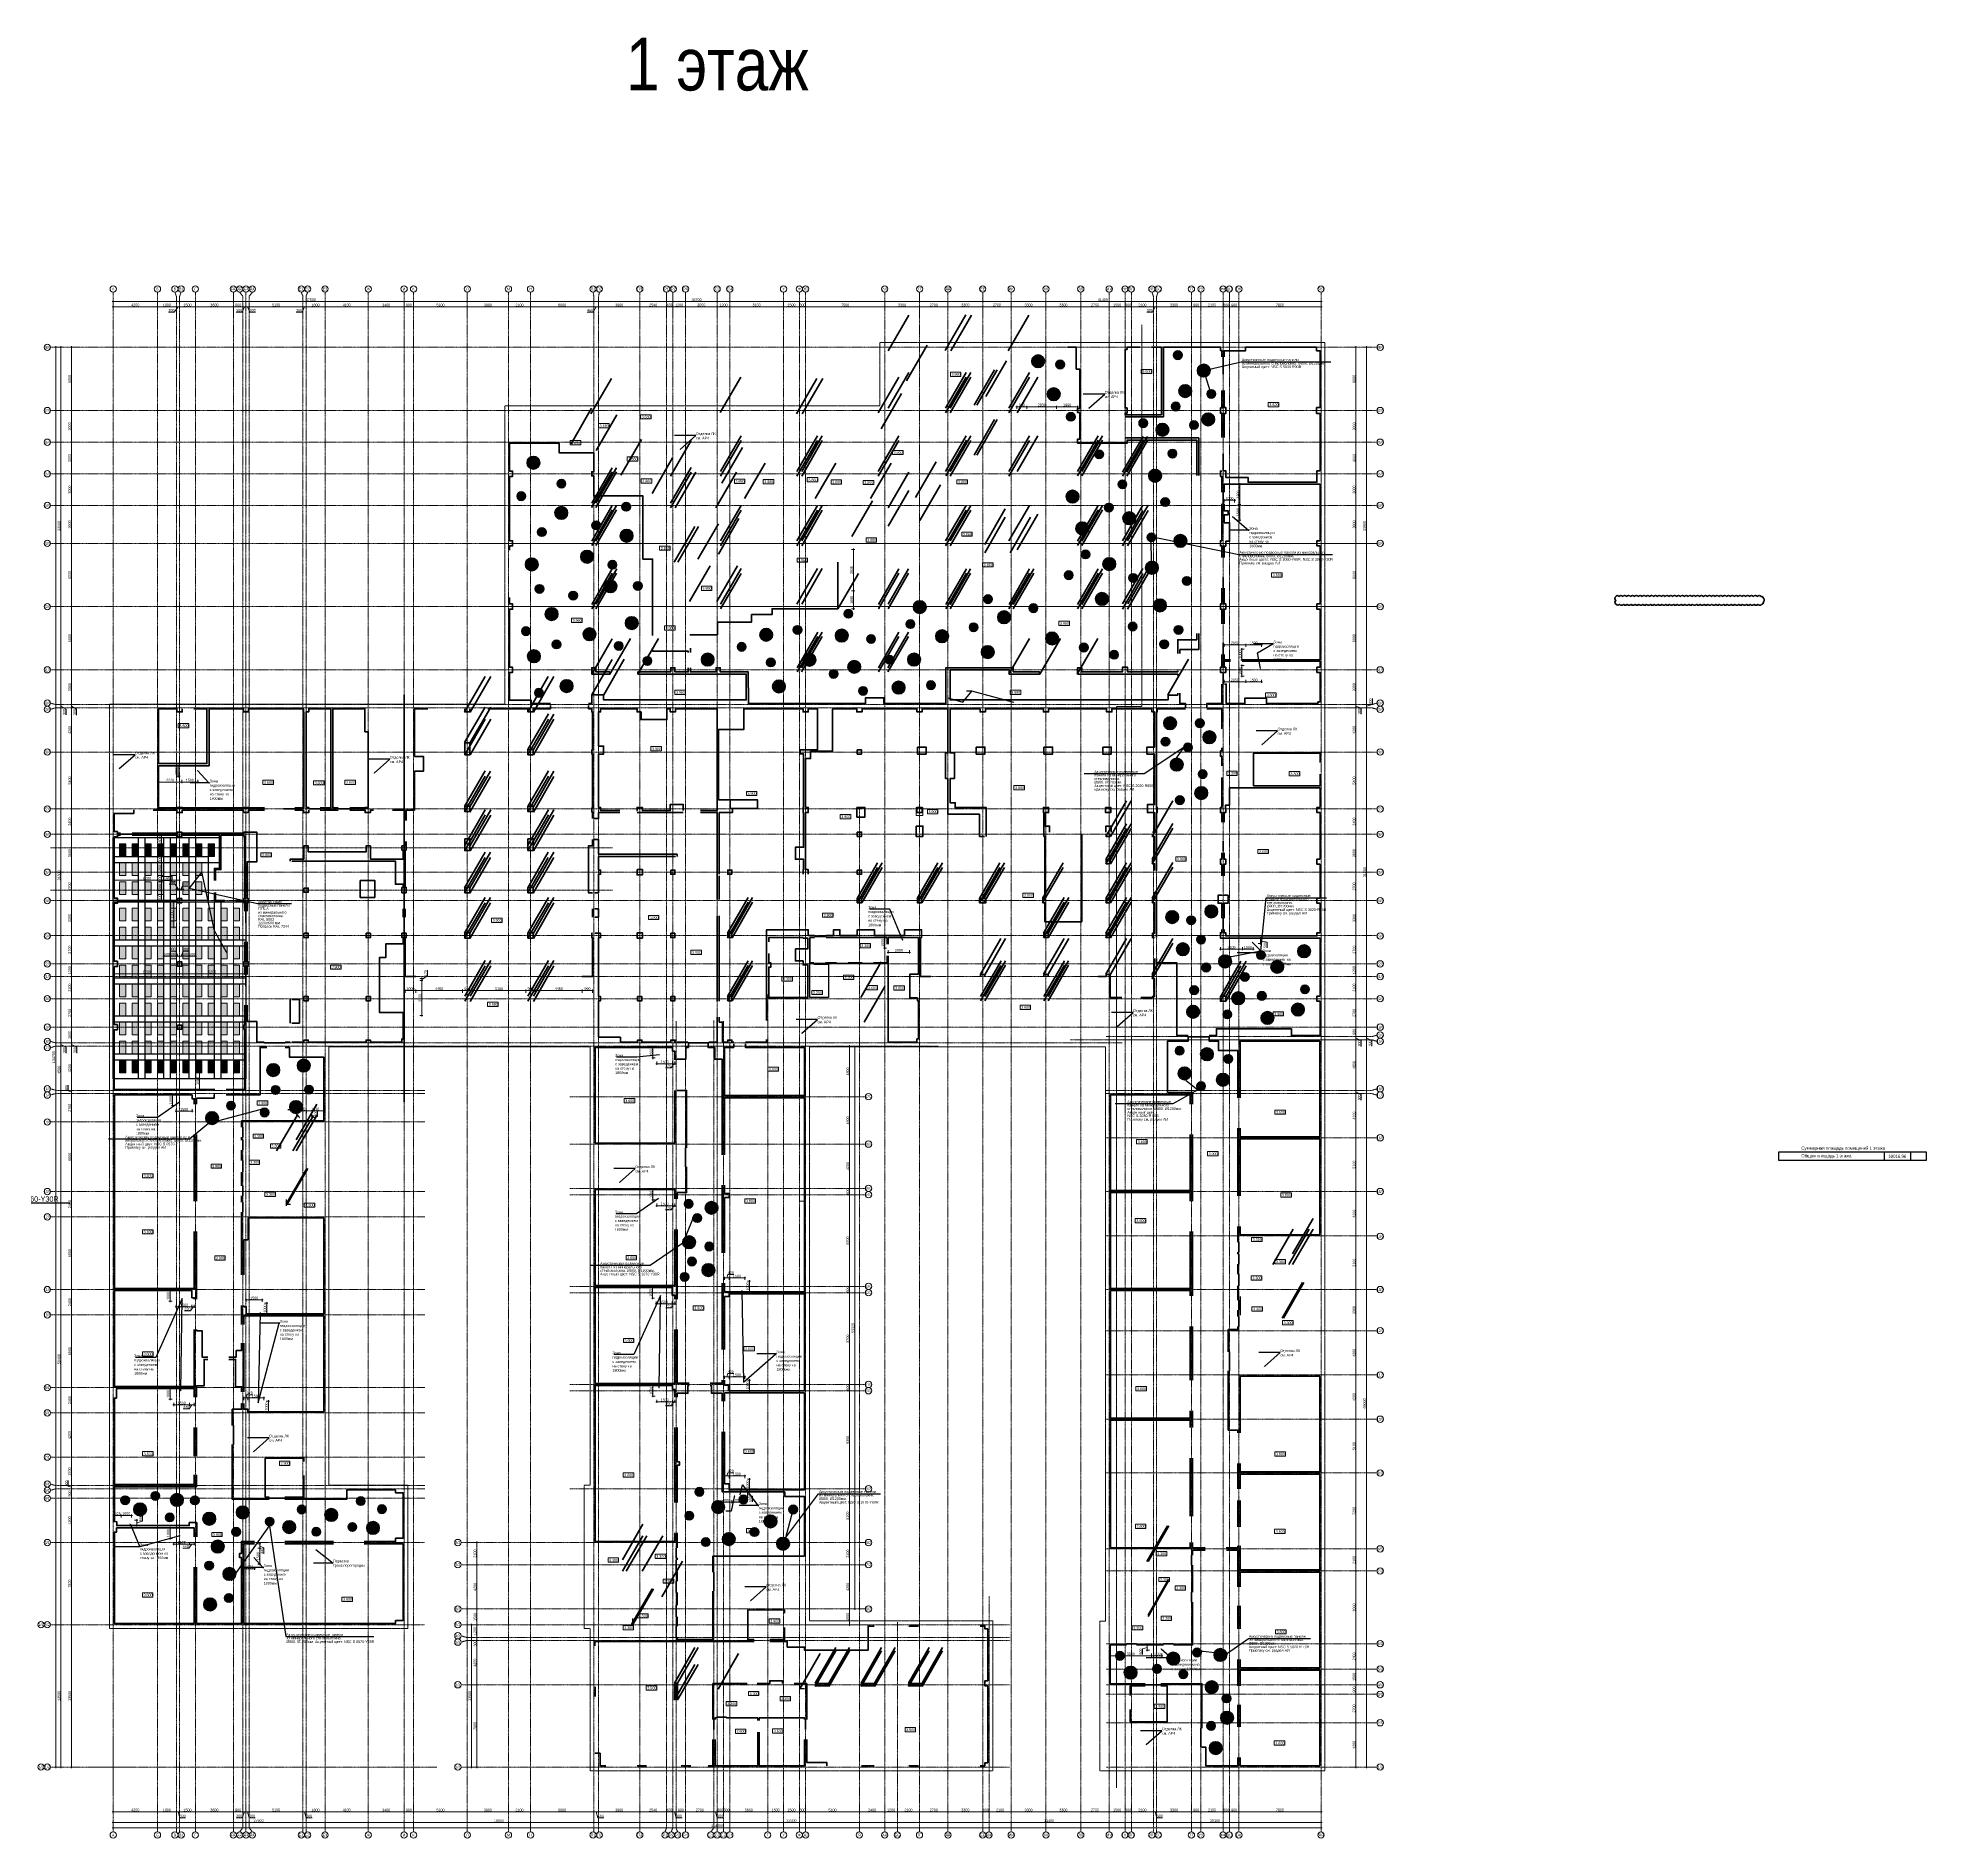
# Model space of a CAD drawing. Header units: millimetres. Extents: x -328335 to 1460319, y -208171 to 164069.
# Drawn here: x -7155 to 172015, y -6755 to 164069 of the extents above; entities that cross this region are included whole.
import ezdxf
from ezdxf import colors
from ezdxf.entities.mleader import LeaderData, LeaderLine
from ezdxf.enums import TextEntityAlignment as Align
from ezdxf.math import Vec2, Vec3

# ---------------------------------------------------------------- set-up
doc = ezdxf.new("R2010")
doc.units = ezdxf.units.MM
doc.header["$LTSCALE"] = 0.5
for name, pattern in [('CENTER', [50.8, 31.75, -6.35, 6.35, -6.35]), ('CENTER2', [28.575, 19.05, -3.175, 3.175, -3.175]), ('DASHED', [19.05, 12.7, -6.35]), ('HIDDEN', [9.525, 6.35, -3.175])]:
    doc.linetypes.add(name, pattern=pattern)
doc.layers.get('Defpoints').update_dxf_attribs({"color": 140})
doc.layers.add('A-Anno-Schd', color=4, linetype='Continuous')
doc.layers.add('ФВ-5', color=7, linetype='Continuous')
doc.layers.add('Vport', color=6, linetype='Continuous', plot=False)
for name, color, linetype, lineweight in [('АИ_Плинтус', 3, 'Continuous', 9), ('АИ_Полы', 1, 'Continuous', 9), ('АИ_Полы марка', 1, 'Continuous', 13), ('АИ_Полы_размеры', 7, 'Continuous', 5), ('АИ_Текст', 7, 'Continuous', 13), ('АР6_потолок_отм', 5, 'Continuous', 5), ('АР6_Раздвижные_пер.', 160, 'Continuous', 5), ('АР_Разрезы марка', 7, 'Continuous', 13), ('АЦ_Бафы', 8, 'Continuous', 0), ('АЦ_Выноски', 7, 'Continuous', 5), ('АЦ_Стены', 8, 'Continuous', 70), ('РД_Оси_размер', 8, 'Continuous', 0)]:
    doc.layers.add(name, color=color, linetype=linetype, lineweight=lineweight)
for name, color, linetype, lineweight, true_color in [('АИ_Т_Профиль', 2, 'Continuous', 40, 0xffff00), ('АР1_ИЗМ_2_17.03.2025', 7, 'Continuous', 40, 0xf00000), ('РД_Оси_100', 7, 'Continuous', 0, 0x525252)]:
    doc.layers.add(name, color=color, linetype=linetype, lineweight=lineweight, true_color=true_color)
doc.layers.add('АР6_Г_профиль плитки', color=220, linetype='Continuous', lineweight=35, plot=False)
doc.layers.add('АР_Делит', color=120, linetype='Continuous', lineweight=0, plot=False)
doc.styles.add('Arial_Narrow_08', font='ARIALN.TTF', dxfattribs={"width": 0.8})
doc.styles.get("Standard").update_dxf_attribs({"font": 'romans.shx', "width": 0.75})
doc.styles.add('style1', font='ARIALN.TTF')
doc.styles.add('ккк', font='isocpeur.ttf', dxfattribs={"width": 0.85, "oblique": 15})
doc.dimstyles.new('Dim100_ареал', dxfattribs={"dimscale": 100, "dimtxt": 2.5, "dimasz": 1, "dimexe": 1, "dimexo": 1, "dimgap": 0.5, "dimtad": 1, "dimzin": 12, "dimdsep": 46, "dimtxsty": 'style1', "dimblk": 'ARCHTICK', "dimcen": 1, "dimdle": 1, "dimaunit": 1, "dimadec": 0, "dimazin": 3, "dimtfac": 1, "dimtmove": 1, "dimatfit": 3, "dimldrblk": 'OPEN30', "dimfxl": 2, "dimfxlon": 1, "dimtolj": 1, "dimtzin": 0, "dimlwd": 5, "dimlwe": 5, "dimarcsym": 0})

# ---------------------------------------------------------------- blocks, each defined once
blk = doc.blocks.new('_ArchTick')
at = {"color": 0, "linetype": 'ByBlock', "const_width": 0.15}
blk.add_lwpolyline([(-0.5, -0.5), (0.5, 0.5)], dxfattribs=at)
blk = doc.blocks.new('*D376')
at = {"layer": 'Defpoints', "color": 0, "transparency": 16777216}
for p in [(0, -3255), (4200, -3255), (4200, -4255)]:
    blk.add_point(p, dxfattribs=at)
at = {"layer": 'РД_Оси_размер', "color": 0, "lineweight": 5, "transparency": 16777216}
for p, q in [((-100, -4255), (4300, -4255)), ((0, -4055), (0, -4355)), ((4200, -4055), (4200, -4355))]:
    blk.add_line(p, q, dxfattribs=at)
at = {"layer": 'РД_Оси_размер', "color": 0, "lineweight": 5, "transparency": 16777216, "xscale": 100, "yscale": 100, "zscale": 100, "rotation": 180}
blk.add_blockref('_ArchTick', (0, -4255), dxfattribs=at)
at = {"layer": 'РД_Оси_размер', "color": 0, "lineweight": 5, "transparency": 16777216, "xscale": 100, "yscale": 100, "zscale": 100}
blk.add_blockref('_ArchTick', (4200, -4255), dxfattribs=at)
at = {"layer": 'РД_Оси_размер', "color": 0, "transparency": 16777216, "insert": (2100, -4077), "char_height": 250, "attachment_point": 5, "style": 'style1'}
blk.add_mtext('\\A1;4200', dxfattribs=at)
blk = doc.blocks.new('_Open30')
at = {"color": 0, "linetype": 'ByBlock', "lineweight": -2}
for p, q in [((-1, 0.3), (0, 0)), ((0, 0), (-1, -0.3)), ((0, 0), (-1, 0))]:
    blk.add_line(p, q, dxfattribs=at)
blk = doc.blocks.new('A-iden')
at = {"linetype": 'Continuous', "lineweight": 5}
blk.add_circle((0, -4), 3, dxfattribs=at)
at = {"color": 0, "linetype": 'Continuous', "lineweight": 20, "style": 'ккк', "width": 0.85}
blk.add_attdef('ID', text='', height=4, dxfattribs=at).set_placement((0.3, -3.9), align=Align.MIDDLE_CENTER)
blk = doc.blocks.new('*D252')
at = {"layer": 'Defpoints', "color": 0, "transparency": 16777216}
for p in [(4200, -3255), (6000, -3255), (6000, -4255)]:
    blk.add_point(p, dxfattribs=at)
at = {"layer": 'РД_Оси_размер', "color": 0, "lineweight": 5, "transparency": 16777216}
for p, q in [((4100, -4255), (6100, -4255)), ((4200, -4055), (4200, -4355)), ((6000, -4055), (6000, -4355))]:
    blk.add_line(p, q, dxfattribs=at)
at = {"layer": 'РД_Оси_размер', "color": 0, "lineweight": 5, "transparency": 16777216, "xscale": 100, "yscale": 100, "zscale": 100, "rotation": 180}
blk.add_blockref('_ArchTick', (4200, -4255), dxfattribs=at)
at = {"layer": 'РД_Оси_размер', "color": 0, "lineweight": 5, "transparency": 16777216, "xscale": 100, "yscale": 100, "zscale": 100}
blk.add_blockref('_ArchTick', (6000, -4255), dxfattribs=at)
at = {"layer": 'РД_Оси_размер', "color": 0, "transparency": 16777216, "insert": (5100, -4077), "char_height": 250, "attachment_point": 5, "style": 'style1'}
blk.add_mtext('\\A1;1800', dxfattribs=at)
blk = doc.blocks.new('*D253')
at = {"layer": 'Defpoints', "color": 0, "transparency": 16777216}
for p in [(6000, -3255), (6300, -3255), (6300, -4255)]:
    blk.add_point(p, dxfattribs=at)
at = {"layer": 'РД_Оси_размер', "color": 0, "lineweight": 5, "transparency": 16777216}
for p, q in [((5900, -4255), (6400, -4255)), ((6000, -4055), (6000, -4355)), ((6150, -4255), (6317, -4813)), ((6300, -4055), (6300, -4355)), ((6317, -4813), (6870, -4813))]:
    blk.add_line(p, q, dxfattribs=at)
at = {"layer": 'РД_Оси_размер', "color": 0, "lineweight": 5, "transparency": 16777216, "xscale": 100, "yscale": 100, "zscale": 100, "rotation": 180}
blk.add_blockref('_ArchTick', (6000, -4255), dxfattribs=at)
at = {"layer": 'РД_Оси_размер', "color": 0, "lineweight": 5, "transparency": 16777216, "xscale": 100, "yscale": 100, "zscale": 100}
blk.add_blockref('_ArchTick', (6300, -4255), dxfattribs=at)
at = {"layer": 'РД_Оси_размер', "color": 0, "transparency": 16777216, "insert": (6594, -4635), "char_height": 250, "attachment_point": 5, "style": 'style1'}
blk.add_mtext('\\A1;300', dxfattribs=at)
blk = doc.blocks.new('*D254')
at = {"layer": 'Defpoints', "color": 0, "transparency": 16777216}
for p in [(6300, -3255), (7800, -3255), (7800, -4255)]:
    blk.add_point(p, dxfattribs=at)
at = {"layer": 'РД_Оси_размер', "color": 0, "lineweight": 5, "transparency": 16777216}
for p, q in [((6200, -4255), (7900, -4255)), ((6300, -4055), (6300, -4355)), ((7800, -4055), (7800, -4355))]:
    blk.add_line(p, q, dxfattribs=at)
at = {"layer": 'РД_Оси_размер', "color": 0, "lineweight": 5, "transparency": 16777216, "xscale": 100, "yscale": 100, "zscale": 100, "rotation": 180}
blk.add_blockref('_ArchTick', (6300, -4255), dxfattribs=at)
at = {"layer": 'РД_Оси_размер', "color": 0, "lineweight": 5, "transparency": 16777216, "xscale": 100, "yscale": 100, "zscale": 100}
blk.add_blockref('_ArchTick', (7800, -4255), dxfattribs=at)
at = {"layer": 'РД_Оси_размер', "color": 0, "transparency": 16777216, "insert": (7050, -4077), "char_height": 250, "attachment_point": 5, "style": 'style1'}
blk.add_mtext('\\A1;1500', dxfattribs=at)
blk = doc.blocks.new('*D255')
at = {"layer": 'Defpoints', "color": 0, "transparency": 16777216}
for p in [(7800, -3255), (11400, -3255), (11400, -4255)]:
    blk.add_point(p, dxfattribs=at)
at = {"layer": 'РД_Оси_размер', "color": 0, "lineweight": 5, "transparency": 16777216}
for p, q in [((7700, -4255), (11500, -4255)), ((7800, -4055), (7800, -4355)), ((11400, -4055), (11400, -4355))]:
    blk.add_line(p, q, dxfattribs=at)
at = {"layer": 'РД_Оси_размер', "color": 0, "lineweight": 5, "transparency": 16777216, "xscale": 100, "yscale": 100, "zscale": 100, "rotation": 180}
blk.add_blockref('_ArchTick', (7800, -4255), dxfattribs=at)
at = {"layer": 'РД_Оси_размер', "color": 0, "lineweight": 5, "transparency": 16777216, "xscale": 100, "yscale": 100, "zscale": 100}
blk.add_blockref('_ArchTick', (11400, -4255), dxfattribs=at)
at = {"layer": 'РД_Оси_размер', "color": 0, "transparency": 16777216, "insert": (9600, -4077), "char_height": 250, "attachment_point": 5, "style": 'style1'}
blk.add_mtext('\\A1;3600', dxfattribs=at)
blk = doc.blocks.new('*D256')
at = {"layer": 'Defpoints', "color": 0, "transparency": 16777216}
for p in [(11400, -3255), (12300, -3255), (12300, -4255)]:
    blk.add_point(p, dxfattribs=at)
at = {"layer": 'РД_Оси_размер', "color": 0, "lineweight": 5, "transparency": 16777216}
for p, q in [((11300, -4255), (12400, -4255)), ((11400, -4055), (11400, -4355)), ((12300, -4055), (12300, -4355))]:
    blk.add_line(p, q, dxfattribs=at)
at = {"layer": 'РД_Оси_размер', "color": 0, "lineweight": 5, "transparency": 16777216, "xscale": 100, "yscale": 100, "zscale": 100, "rotation": 180}
blk.add_blockref('_ArchTick', (11400, -4255), dxfattribs=at)
at = {"layer": 'РД_Оси_размер', "color": 0, "lineweight": 5, "transparency": 16777216, "xscale": 100, "yscale": 100, "zscale": 100}
blk.add_blockref('_ArchTick', (12300, -4255), dxfattribs=at)
at = {"layer": 'РД_Оси_размер', "color": 0, "transparency": 16777216, "insert": (11850, -4077), "char_height": 250, "attachment_point": 5, "style": 'style1'}
blk.add_mtext('\\A1;900', dxfattribs=at)
blk = doc.blocks.new('*D257')
at = {"layer": 'Defpoints', "color": 0, "transparency": 16777216}
for p in [(12300, -3255), (12600, -3255), (12600, -4255)]:
    blk.add_point(p, dxfattribs=at)
at = {"layer": 'РД_Оси_размер', "color": 0, "lineweight": 5, "transparency": 16777216}
for p, q in [((12237, -4813), (11684, -4813)), ((12200, -4255), (12700, -4255)), ((12450, -4255), (12237, -4813)), ((12300, -4055), (12300, -4355)), ((12600, -4055), (12600, -4355))]:
    blk.add_line(p, q, dxfattribs=at)
at = {"layer": 'РД_Оси_размер', "color": 0, "lineweight": 5, "transparency": 16777216, "xscale": 100, "yscale": 100, "zscale": 100, "rotation": 180}
blk.add_blockref('_ArchTick', (12300, -4255), dxfattribs=at)
at = {"layer": 'РД_Оси_размер', "color": 0, "lineweight": 5, "transparency": 16777216, "xscale": 100, "yscale": 100, "zscale": 100}
blk.add_blockref('_ArchTick', (12600, -4255), dxfattribs=at)
at = {"layer": 'РД_Оси_размер', "color": 0, "transparency": 16777216, "insert": (11960, -4636), "char_height": 250, "attachment_point": 5, "style": 'style1'}
blk.add_mtext('\\A1;300', dxfattribs=at)
blk = doc.blocks.new('*D258')
at = {"layer": 'Defpoints', "color": 0, "transparency": 16777216}
for p in [(12600, -3255), (12900, -3255), (12900, -4255)]:
    blk.add_point(p, dxfattribs=at)
at = {"layer": 'РД_Оси_размер', "color": 0, "lineweight": 5, "transparency": 16777216}
for p, q in [((12500, -4255), (13000, -4255)), ((12600, -4055), (12600, -4355)), ((12750, -4255), (12917, -4813)), ((12900, -4055), (12900, -4355)), ((12917, -4813), (13470, -4813))]:
    blk.add_line(p, q, dxfattribs=at)
at = {"layer": 'РД_Оси_размер', "color": 0, "lineweight": 5, "transparency": 16777216, "xscale": 100, "yscale": 100, "zscale": 100, "rotation": 180}
blk.add_blockref('_ArchTick', (12600, -4255), dxfattribs=at)
at = {"layer": 'РД_Оси_размер', "color": 0, "lineweight": 5, "transparency": 16777216, "xscale": 100, "yscale": 100, "zscale": 100}
blk.add_blockref('_ArchTick', (12900, -4255), dxfattribs=at)
at = {"layer": 'РД_Оси_размер', "color": 0, "transparency": 16777216, "insert": (13194, -4635), "char_height": 250, "attachment_point": 5, "style": 'style1'}
blk.add_mtext('\\A1;300', dxfattribs=at)
blk = doc.blocks.new('*D259')
at = {"layer": 'Defpoints', "color": 0, "transparency": 16777216}
for p in [(12900, -3255), (18000, -3255), (18000, -4255)]:
    blk.add_point(p, dxfattribs=at)
at = {"layer": 'РД_Оси_размер', "color": 0, "lineweight": 5, "transparency": 16777216}
for p, q in [((12800, -4255), (18100, -4255)), ((12900, -4055), (12900, -4355)), ((18000, -4055), (18000, -4355))]:
    blk.add_line(p, q, dxfattribs=at)
at = {"layer": 'РД_Оси_размер', "color": 0, "lineweight": 5, "transparency": 16777216, "xscale": 100, "yscale": 100, "zscale": 100, "rotation": 180}
blk.add_blockref('_ArchTick', (12900, -4255), dxfattribs=at)
at = {"layer": 'РД_Оси_размер', "color": 0, "lineweight": 5, "transparency": 16777216, "xscale": 100, "yscale": 100, "zscale": 100}
blk.add_blockref('_ArchTick', (18000, -4255), dxfattribs=at)
at = {"layer": 'РД_Оси_размер', "color": 0, "transparency": 16777216, "insert": (15450, -4077), "char_height": 250, "attachment_point": 5, "style": 'style1'}
blk.add_mtext('\\A1;5100', dxfattribs=at)
blk = doc.blocks.new('*D260')
at = {"layer": 'Defpoints', "color": 0, "transparency": 16777216}
for p in [(18000, -3255), (18300, -3255), (18300, -4255)]:
    blk.add_point(p, dxfattribs=at)
at = {"layer": 'РД_Оси_размер', "color": 0, "lineweight": 5, "transparency": 16777216}
for p, q in [((17900, -4255), (18400, -4255)), ((18000, -4055), (18000, -4355)), ((18150, -4255), (18317, -4813)), ((18300, -4055), (18300, -4355)), ((18317, -4813), (18870, -4813))]:
    blk.add_line(p, q, dxfattribs=at)
at = {"layer": 'РД_Оси_размер', "color": 0, "lineweight": 5, "transparency": 16777216, "xscale": 100, "yscale": 100, "zscale": 100, "rotation": 180}
blk.add_blockref('_ArchTick', (18000, -4255), dxfattribs=at)
at = {"layer": 'РД_Оси_размер', "color": 0, "lineweight": 5, "transparency": 16777216, "xscale": 100, "yscale": 100, "zscale": 100}
blk.add_blockref('_ArchTick', (18300, -4255), dxfattribs=at)
at = {"layer": 'РД_Оси_размер', "color": 0, "transparency": 16777216, "insert": (18594, -4635), "char_height": 250, "attachment_point": 5, "style": 'style1'}
blk.add_mtext('\\A1;300', dxfattribs=at)
blk = doc.blocks.new('*D261')
at = {"layer": 'Defpoints', "color": 0, "transparency": 16777216}
for p in [(18300, -3255), (20100, -3255), (20100, -4255)]:
    blk.add_point(p, dxfattribs=at)
at = {"layer": 'РД_Оси_размер', "color": 0, "lineweight": 5, "transparency": 16777216}
for p, q in [((18200, -4255), (20200, -4255)), ((18300, -4055), (18300, -4355)), ((20100, -4055), (20100, -4355))]:
    blk.add_line(p, q, dxfattribs=at)
at = {"layer": 'РД_Оси_размер', "color": 0, "lineweight": 5, "transparency": 16777216, "xscale": 100, "yscale": 100, "zscale": 100, "rotation": 180}
blk.add_blockref('_ArchTick', (18300, -4255), dxfattribs=at)
at = {"layer": 'РД_Оси_размер', "color": 0, "lineweight": 5, "transparency": 16777216, "xscale": 100, "yscale": 100, "zscale": 100}
blk.add_blockref('_ArchTick', (20100, -4255), dxfattribs=at)
at = {"layer": 'РД_Оси_размер', "color": 0, "transparency": 16777216, "insert": (19200, -4077), "char_height": 250, "attachment_point": 5, "style": 'style1'}
blk.add_mtext('\\A1;1800', dxfattribs=at)
blk = doc.blocks.new('*D262')
at = {"layer": 'Defpoints', "color": 0, "transparency": 16777216}
for p in [(20100, -3255), (24200, -3255), (24200, -4255)]:
    blk.add_point(p, dxfattribs=at)
at = {"layer": 'РД_Оси_размер', "color": 0, "lineweight": 5, "transparency": 16777216}
for p, q in [((20000, -4255), (24300, -4255)), ((20100, -4055), (20100, -4355)), ((24200, -4055), (24200, -4355))]:
    blk.add_line(p, q, dxfattribs=at)
at = {"layer": 'РД_Оси_размер', "color": 0, "lineweight": 5, "transparency": 16777216, "xscale": 100, "yscale": 100, "zscale": 100, "rotation": 180}
blk.add_blockref('_ArchTick', (20100, -4255), dxfattribs=at)
at = {"layer": 'РД_Оси_размер', "color": 0, "lineweight": 5, "transparency": 16777216, "xscale": 100, "yscale": 100, "zscale": 100}
blk.add_blockref('_ArchTick', (24200, -4255), dxfattribs=at)
at = {"layer": 'РД_Оси_размер', "color": 0, "transparency": 16777216, "insert": (22150, -4077), "char_height": 250, "attachment_point": 5, "style": 'style1'}
blk.add_mtext('\\A1;4100', dxfattribs=at)
blk = doc.blocks.new('*D263')
at = {"layer": 'Defpoints', "color": 0, "transparency": 16777216}
for p in [(24200, -3255), (27600, -3255), (27600, -4255)]:
    blk.add_point(p, dxfattribs=at)
at = {"layer": 'РД_Оси_размер', "color": 0, "lineweight": 5, "transparency": 16777216}
for p, q in [((24100, -4255), (27700, -4255)), ((24200, -4055), (24200, -4355)), ((27600, -4055), (27600, -4355))]:
    blk.add_line(p, q, dxfattribs=at)
at = {"layer": 'РД_Оси_размер', "color": 0, "lineweight": 5, "transparency": 16777216, "xscale": 100, "yscale": 100, "zscale": 100, "rotation": 180}
blk.add_blockref('_ArchTick', (24200, -4255), dxfattribs=at)
at = {"layer": 'РД_Оси_размер', "color": 0, "lineweight": 5, "transparency": 16777216, "xscale": 100, "yscale": 100, "zscale": 100}
blk.add_blockref('_ArchTick', (27600, -4255), dxfattribs=at)
at = {"layer": 'РД_Оси_размер', "color": 0, "transparency": 16777216, "insert": (25900, -4077), "char_height": 250, "attachment_point": 5, "style": 'style1'}
blk.add_mtext('\\A1;3400', dxfattribs=at)
blk = doc.blocks.new('*D264')
at = {"layer": 'Defpoints', "color": 0, "transparency": 16777216}
for p in [(27600, -3255), (28500, -3255), (28500, -4255)]:
    blk.add_point(p, dxfattribs=at)
at = {"layer": 'РД_Оси_размер', "color": 0, "lineweight": 5, "transparency": 16777216}
for p, q in [((27500, -4255), (28600, -4255)), ((27600, -4055), (27600, -4355)), ((28500, -4055), (28500, -4355))]:
    blk.add_line(p, q, dxfattribs=at)
at = {"layer": 'РД_Оси_размер', "color": 0, "lineweight": 5, "transparency": 16777216, "xscale": 100, "yscale": 100, "zscale": 100, "rotation": 180}
blk.add_blockref('_ArchTick', (27600, -4255), dxfattribs=at)
at = {"layer": 'РД_Оси_размер', "color": 0, "lineweight": 5, "transparency": 16777216, "xscale": 100, "yscale": 100, "zscale": 100}
blk.add_blockref('_ArchTick', (28500, -4255), dxfattribs=at)
at = {"layer": 'РД_Оси_размер', "color": 0, "transparency": 16777216, "insert": (28050, -4077), "char_height": 250, "attachment_point": 5, "style": 'style1'}
blk.add_mtext('\\A1;900', dxfattribs=at)
blk = doc.blocks.new('*D265')
at = {"layer": 'Defpoints', "color": 0, "transparency": 16777216}
for p in [(28500, -3255), (33600, -3255), (33600, -4255)]:
    blk.add_point(p, dxfattribs=at)
at = {"layer": 'РД_Оси_размер', "color": 0, "lineweight": 5, "transparency": 16777216}
for p, q in [((28400, -4255), (33700, -4255)), ((28500, -4055), (28500, -4355)), ((33600, -4055), (33600, -4355))]:
    blk.add_line(p, q, dxfattribs=at)
at = {"layer": 'РД_Оси_размер', "color": 0, "lineweight": 5, "transparency": 16777216, "xscale": 100, "yscale": 100, "zscale": 100, "rotation": 180}
blk.add_blockref('_ArchTick', (28500, -4255), dxfattribs=at)
at = {"layer": 'РД_Оси_размер', "color": 0, "lineweight": 5, "transparency": 16777216, "xscale": 100, "yscale": 100, "zscale": 100}
blk.add_blockref('_ArchTick', (33600, -4255), dxfattribs=at)
at = {"layer": 'РД_Оси_размер', "color": 0, "transparency": 16777216, "insert": (31050, -4077), "char_height": 250, "attachment_point": 5, "style": 'style1'}
blk.add_mtext('\\A1;5100', dxfattribs=at)
blk = doc.blocks.new('*D266')
at = {"layer": 'Defpoints', "color": 0, "transparency": 16777216}
for p in [(33600, -3255), (37500, -3255), (37500, -4255)]:
    blk.add_point(p, dxfattribs=at)
at = {"layer": 'РД_Оси_размер', "color": 0, "lineweight": 5, "transparency": 16777216}
for p, q in [((33500, -4255), (37600, -4255)), ((33600, -4055), (33600, -4355)), ((37500, -4055), (37500, -4355))]:
    blk.add_line(p, q, dxfattribs=at)
at = {"layer": 'РД_Оси_размер', "color": 0, "lineweight": 5, "transparency": 16777216, "xscale": 100, "yscale": 100, "zscale": 100, "rotation": 180}
blk.add_blockref('_ArchTick', (33600, -4255), dxfattribs=at)
at = {"layer": 'РД_Оси_размер', "color": 0, "lineweight": 5, "transparency": 16777216, "xscale": 100, "yscale": 100, "zscale": 100}
blk.add_blockref('_ArchTick', (37500, -4255), dxfattribs=at)
at = {"layer": 'РД_Оси_размер', "color": 0, "transparency": 16777216, "insert": (35550, -4077), "char_height": 250, "attachment_point": 5, "style": 'style1'}
blk.add_mtext('\\A1;3900', dxfattribs=at)
blk = doc.blocks.new('*D267')
at = {"layer": 'Defpoints', "color": 0, "transparency": 16777216}
for p in [(37500, -3255), (39600, -3255), (39600, -4255)]:
    blk.add_point(p, dxfattribs=at)
at = {"layer": 'РД_Оси_размер', "color": 0, "lineweight": 5, "transparency": 16777216}
for p, q in [((37400, -4255), (39700, -4255)), ((37500, -4055), (37500, -4355)), ((39600, -4055), (39600, -4355))]:
    blk.add_line(p, q, dxfattribs=at)
at = {"layer": 'РД_Оси_размер', "color": 0, "lineweight": 5, "transparency": 16777216, "xscale": 100, "yscale": 100, "zscale": 100, "rotation": 180}
blk.add_blockref('_ArchTick', (37500, -4255), dxfattribs=at)
at = {"layer": 'РД_Оси_размер', "color": 0, "lineweight": 5, "transparency": 16777216, "xscale": 100, "yscale": 100, "zscale": 100}
blk.add_blockref('_ArchTick', (39600, -4255), dxfattribs=at)
at = {"layer": 'РД_Оси_размер', "color": 0, "transparency": 16777216, "insert": (38550, -4077), "char_height": 250, "attachment_point": 5, "style": 'style1'}
blk.add_mtext('\\A1;2100', dxfattribs=at)
blk = doc.blocks.new('*D268')
at = {"layer": 'Defpoints', "color": 0, "transparency": 16777216}
for p in [(39600, -3255), (45600, -3255), (45600, -4255)]:
    blk.add_point(p, dxfattribs=at)
at = {"layer": 'РД_Оси_размер', "color": 0, "lineweight": 5, "transparency": 16777216}
for p, q in [((39500, -4255), (45700, -4255)), ((39600, -4055), (39600, -4355)), ((45600, -4055), (45600, -4355))]:
    blk.add_line(p, q, dxfattribs=at)
at = {"layer": 'РД_Оси_размер', "color": 0, "lineweight": 5, "transparency": 16777216, "xscale": 100, "yscale": 100, "zscale": 100, "rotation": 180}
blk.add_blockref('_ArchTick', (39600, -4255), dxfattribs=at)
at = {"layer": 'РД_Оси_размер', "color": 0, "lineweight": 5, "transparency": 16777216, "xscale": 100, "yscale": 100, "zscale": 100}
blk.add_blockref('_ArchTick', (45600, -4255), dxfattribs=at)
at = {"layer": 'РД_Оси_размер', "color": 0, "transparency": 16777216, "insert": (42600, -4077), "char_height": 250, "attachment_point": 5, "style": 'style1'}
blk.add_mtext('\\A1;6000', dxfattribs=at)
blk = doc.blocks.new('*D269')
at = {"layer": 'Defpoints', "color": 0, "transparency": 16777216}
for p in [(45600, -3255), (46060, -3255), (46060, -4255)]:
    blk.add_point(p, dxfattribs=at)
at = {"layer": 'РД_Оси_размер', "color": 0, "lineweight": 5, "transparency": 16777216}
for p, q in [((45500, -4255), (46160, -4255)), ((45600, -4055), (45600, -4355)), ((45830, -4255), (45997, -4813)), ((45997, -4813), (46558, -4813)), ((46060, -4055), (46060, -4355))]:
    blk.add_line(p, q, dxfattribs=at)
at = {"layer": 'РД_Оси_размер', "color": 0, "lineweight": 5, "transparency": 16777216, "xscale": 100, "yscale": 100, "zscale": 100, "rotation": 180}
blk.add_blockref('_ArchTick', (45600, -4255), dxfattribs=at)
at = {"layer": 'РД_Оси_размер', "color": 0, "lineweight": 5, "transparency": 16777216, "xscale": 100, "yscale": 100, "zscale": 100}
blk.add_blockref('_ArchTick', (46060, -4255), dxfattribs=at)
at = {"layer": 'РД_Оси_размер', "color": 0, "transparency": 16777216, "insert": (46278, -4635), "char_height": 250, "attachment_point": 5, "style": 'style1'}
blk.add_mtext('\\A1;460', dxfattribs=at)
blk = doc.blocks.new('*D270')
at = {"layer": 'Defpoints', "color": 0, "transparency": 16777216}
for p in [(46060, -3255), (49960, -3255), (49960, -4255)]:
    blk.add_point(p, dxfattribs=at)
at = {"layer": 'РД_Оси_размер', "color": 0, "lineweight": 5, "transparency": 16777216}
for p, q in [((45960, -4255), (50060, -4255)), ((46060, -4055), (46060, -4355)), ((49960, -4055), (49960, -4355))]:
    blk.add_line(p, q, dxfattribs=at)
at = {"layer": 'РД_Оси_размер', "color": 0, "lineweight": 5, "transparency": 16777216, "xscale": 100, "yscale": 100, "zscale": 100, "rotation": 180}
blk.add_blockref('_ArchTick', (46060, -4255), dxfattribs=at)
at = {"layer": 'РД_Оси_размер', "color": 0, "lineweight": 5, "transparency": 16777216, "xscale": 100, "yscale": 100, "zscale": 100}
blk.add_blockref('_ArchTick', (49960, -4255), dxfattribs=at)
at = {"layer": 'РД_Оси_размер', "color": 0, "transparency": 16777216, "insert": (48010, -4077), "char_height": 250, "attachment_point": 5, "style": 'style1'}
blk.add_mtext('\\A1;3900', dxfattribs=at)
blk = doc.blocks.new('*D271')
at = {"layer": 'Defpoints', "color": 0, "transparency": 16777216}
for p in [(49960, -3255), (52500, -3255), (52500, -4255)]:
    blk.add_point(p, dxfattribs=at)
at = {"layer": 'РД_Оси_размер', "color": 0, "lineweight": 5, "transparency": 16777216}
for p, q in [((49860, -4255), (52600, -4255)), ((49960, -4055), (49960, -4355)), ((52500, -4055), (52500, -4355))]:
    blk.add_line(p, q, dxfattribs=at)
at = {"layer": 'РД_Оси_размер', "color": 0, "lineweight": 5, "transparency": 16777216, "xscale": 100, "yscale": 100, "zscale": 100, "rotation": 180}
blk.add_blockref('_ArchTick', (49960, -4255), dxfattribs=at)
at = {"layer": 'РД_Оси_размер', "color": 0, "lineweight": 5, "transparency": 16777216, "xscale": 100, "yscale": 100, "zscale": 100}
blk.add_blockref('_ArchTick', (52500, -4255), dxfattribs=at)
at = {"layer": 'РД_Оси_размер', "color": 0, "transparency": 16777216, "insert": (51230, -4077), "char_height": 250, "attachment_point": 5, "style": 'style1'}
blk.add_mtext('\\A1;2540', dxfattribs=at)
blk = doc.blocks.new('*D272')
at = {"layer": 'Defpoints', "color": 0, "transparency": 16777216}
for p in [(52500, -3255), (53100, -3255), (53100, -4255)]:
    blk.add_point(p, dxfattribs=at)
at = {"layer": 'РД_Оси_размер', "color": 0, "lineweight": 5, "transparency": 16777216}
for p, q in [((52400, -4255), (53200, -4255)), ((52500, -4055), (52500, -4355)), ((53100, -4055), (53100, -4355))]:
    blk.add_line(p, q, dxfattribs=at)
at = {"layer": 'РД_Оси_размер', "color": 0, "lineweight": 5, "transparency": 16777216, "xscale": 100, "yscale": 100, "zscale": 100, "rotation": 180}
blk.add_blockref('_ArchTick', (52500, -4255), dxfattribs=at)
at = {"layer": 'РД_Оси_размер', "color": 0, "lineweight": 5, "transparency": 16777216, "xscale": 100, "yscale": 100, "zscale": 100}
blk.add_blockref('_ArchTick', (53100, -4255), dxfattribs=at)
at = {"layer": 'РД_Оси_размер', "color": 0, "transparency": 16777216, "insert": (52800, -4077), "char_height": 250, "attachment_point": 5, "style": 'style1'}
blk.add_mtext('\\A1;600', dxfattribs=at)
blk = doc.blocks.new('*D273')
at = {"layer": 'Defpoints', "color": 0, "transparency": 16777216}
for p in [(53100, -3255), (53400, -3255), (53400, -4255)]:
    blk.add_point(p, dxfattribs=at)
at = {"layer": 'РД_Оси_размер', "color": 0, "lineweight": 5, "transparency": 16777216}
for p, q in [((53000, -4255), (53500, -4255)), ((53100, -4055), (53100, -4355)), ((53250, -4255), (53417, -4813)), ((53400, -4055), (53400, -4355)), ((53417, -4813), (53970, -4813))]:
    blk.add_line(p, q, dxfattribs=at)
at = {"layer": 'РД_Оси_размер', "color": 0, "lineweight": 5, "transparency": 16777216, "xscale": 100, "yscale": 100, "zscale": 100, "rotation": 180}
blk.add_blockref('_ArchTick', (53100, -4255), dxfattribs=at)
at = {"layer": 'РД_Оси_размер', "color": 0, "lineweight": 5, "transparency": 16777216, "xscale": 100, "yscale": 100, "zscale": 100}
blk.add_blockref('_ArchTick', (53400, -4255), dxfattribs=at)
at = {"layer": 'РД_Оси_размер', "color": 0, "transparency": 16777216, "insert": (53694, -4635), "char_height": 250, "attachment_point": 5, "style": 'style1'}
blk.add_mtext('\\A1;300', dxfattribs=at)
blk = doc.blocks.new('*D274')
at = {"layer": 'Defpoints', "color": 0, "transparency": 16777216}
for p in [(53400, -3255), (54300, -3255), (54300, -4255)]:
    blk.add_point(p, dxfattribs=at)
at = {"layer": 'РД_Оси_размер', "color": 0, "lineweight": 5, "transparency": 16777216}
for p, q in [((53300, -4255), (54400, -4255)), ((53400, -4055), (53400, -4355)), ((54300, -4055), (54300, -4355))]:
    blk.add_line(p, q, dxfattribs=at)
at = {"layer": 'РД_Оси_размер', "color": 0, "lineweight": 5, "transparency": 16777216, "xscale": 100, "yscale": 100, "zscale": 100, "rotation": 180}
blk.add_blockref('_ArchTick', (53400, -4255), dxfattribs=at)
at = {"layer": 'РД_Оси_размер', "color": 0, "lineweight": 5, "transparency": 16777216, "xscale": 100, "yscale": 100, "zscale": 100}
blk.add_blockref('_ArchTick', (54300, -4255), dxfattribs=at)
at = {"layer": 'РД_Оси_размер', "color": 0, "transparency": 16777216, "insert": (53850, -4077), "char_height": 250, "attachment_point": 5, "style": 'style1'}
blk.add_mtext('\\A1;900', dxfattribs=at)
blk = doc.blocks.new('*D186')
at = {"layer": 'Defpoints', "color": 0, "transparency": 16777216}
for p in [(54300, -3255), (57000, -3255), (57000, -4255)]:
    blk.add_point(p, dxfattribs=at)
at = {"layer": 'РД_Оси_размер', "color": 0, "lineweight": 5, "transparency": 16777216}
for p, q in [((54200, -4255), (57100, -4255)), ((54300, -4055), (54300, -4355)), ((57000, -4055), (57000, -4355))]:
    blk.add_line(p, q, dxfattribs=at)
at = {"layer": 'РД_Оси_размер', "color": 0, "lineweight": 5, "transparency": 16777216, "xscale": 100, "yscale": 100, "zscale": 100, "rotation": 180}
blk.add_blockref('_ArchTick', (54300, -4255), dxfattribs=at)
at = {"layer": 'РД_Оси_размер', "color": 0, "lineweight": 5, "transparency": 16777216, "xscale": 100, "yscale": 100, "zscale": 100}
blk.add_blockref('_ArchTick', (57000, -4255), dxfattribs=at)
at = {"layer": 'РД_Оси_размер', "color": 0, "transparency": 16777216, "insert": (55650, -4077), "char_height": 250, "attachment_point": 5, "style": 'style1'}
blk.add_mtext('\\A1;2700', dxfattribs=at)
blk = doc.blocks.new('*D187')
at = {"layer": 'Defpoints', "color": 0, "transparency": 16777216}
for p in [(57000, -3255), (57300, -3255), (57300, -4255)]:
    blk.add_point(p, dxfattribs=at)
at = {"layer": 'РД_Оси_размер', "color": 0, "lineweight": 5, "transparency": 16777216}
for p, q in [((56900, -4255), (57400, -4255)), ((57000, -4055), (57000, -4355)), ((57150, -4255), (57317, -4813)), ((57300, -4055), (57300, -4355)), ((57317, -4813), (57870, -4813))]:
    blk.add_line(p, q, dxfattribs=at)
at = {"layer": 'РД_Оси_размер', "color": 0, "lineweight": 5, "transparency": 16777216, "xscale": 100, "yscale": 100, "zscale": 100, "rotation": 180}
blk.add_blockref('_ArchTick', (57000, -4255), dxfattribs=at)
at = {"layer": 'РД_Оси_размер', "color": 0, "lineweight": 5, "transparency": 16777216, "xscale": 100, "yscale": 100, "zscale": 100}
blk.add_blockref('_ArchTick', (57300, -4255), dxfattribs=at)
at = {"layer": 'РД_Оси_размер', "color": 0, "transparency": 16777216, "insert": (57594, -4635), "char_height": 250, "attachment_point": 5, "style": 'style1'}
blk.add_mtext('\\A1;300', dxfattribs=at)
blk = doc.blocks.new('*D188')
at = {"layer": 'Defpoints', "color": 0, "transparency": 16777216}
for p in [(57300, -3255), (57900, -3255), (57900, -4255)]:
    blk.add_point(p, dxfattribs=at)
at = {"layer": 'РД_Оси_размер', "color": 0, "lineweight": 5, "transparency": 16777216}
for p, q in [((57200, -4255), (58000, -4255)), ((57300, -4055), (57300, -4355)), ((57900, -4055), (57900, -4355))]:
    blk.add_line(p, q, dxfattribs=at)
at = {"layer": 'РД_Оси_размер', "color": 0, "lineweight": 5, "transparency": 16777216, "xscale": 100, "yscale": 100, "zscale": 100, "rotation": 180}
blk.add_blockref('_ArchTick', (57300, -4255), dxfattribs=at)
at = {"layer": 'РД_Оси_размер', "color": 0, "lineweight": 5, "transparency": 16777216, "xscale": 100, "yscale": 100, "zscale": 100}
blk.add_blockref('_ArchTick', (57900, -4255), dxfattribs=at)
at = {"layer": 'РД_Оси_размер', "color": 0, "transparency": 16777216, "insert": (57600, -4077), "char_height": 250, "attachment_point": 5, "style": 'style1'}
blk.add_mtext('\\A1;600', dxfattribs=at)
blk = doc.blocks.new('*D189')
at = {"layer": 'Defpoints', "color": 0, "transparency": 16777216}
for p in [(57900, -3255), (58500, -3255), (58500, -4255)]:
    blk.add_point(p, dxfattribs=at)
at = {"layer": 'РД_Оси_размер', "color": 0, "lineweight": 5, "transparency": 16777216}
for p, q in [((57800, -4255), (58600, -4255)), ((57900, -4055), (57900, -4355)), ((58500, -4055), (58500, -4355))]:
    blk.add_line(p, q, dxfattribs=at)
at = {"layer": 'РД_Оси_размер', "color": 0, "lineweight": 5, "transparency": 16777216, "xscale": 100, "yscale": 100, "zscale": 100, "rotation": 180}
blk.add_blockref('_ArchTick', (57900, -4255), dxfattribs=at)
at = {"layer": 'РД_Оси_размер', "color": 0, "lineweight": 5, "transparency": 16777216, "xscale": 100, "yscale": 100, "zscale": 100}
blk.add_blockref('_ArchTick', (58500, -4255), dxfattribs=at)
at = {"layer": 'РД_Оси_размер', "color": 0, "transparency": 16777216, "insert": (58200, -4077), "char_height": 250, "attachment_point": 5, "style": 'style1'}
blk.add_mtext('\\A1;600', dxfattribs=at)
blk = doc.blocks.new('*D190')
at = {"layer": 'Defpoints', "color": 0, "transparency": 16777216}
for p in [(58500, -3255), (62100, -3255), (62100, -4255)]:
    blk.add_point(p, dxfattribs=at)
at = {"layer": 'РД_Оси_размер', "color": 0, "lineweight": 5, "transparency": 16777216}
for p, q in [((58400, -4255), (62200, -4255)), ((58500, -4055), (58500, -4355)), ((62100, -4055), (62100, -4355))]:
    blk.add_line(p, q, dxfattribs=at)
at = {"layer": 'РД_Оси_размер', "color": 0, "lineweight": 5, "transparency": 16777216, "xscale": 100, "yscale": 100, "zscale": 100, "rotation": 180}
blk.add_blockref('_ArchTick', (58500, -4255), dxfattribs=at)
at = {"layer": 'РД_Оси_размер', "color": 0, "lineweight": 5, "transparency": 16777216, "xscale": 100, "yscale": 100, "zscale": 100}
blk.add_blockref('_ArchTick', (62100, -4255), dxfattribs=at)
at = {"layer": 'РД_Оси_размер', "color": 0, "transparency": 16777216, "insert": (60300, -4077), "char_height": 250, "attachment_point": 5, "style": 'style1'}
blk.add_mtext('\\A1;3600', dxfattribs=at)
blk = doc.blocks.new('*D191')
at = {"layer": 'Defpoints', "color": 0, "transparency": 16777216}
for p in [(62100, -3255), (63600, -3255), (63600, -4255)]:
    blk.add_point(p, dxfattribs=at)
at = {"layer": 'РД_Оси_размер', "color": 0, "lineweight": 5, "transparency": 16777216}
for p, q in [((62000, -4255), (63700, -4255)), ((62100, -4055), (62100, -4355)), ((63600, -4055), (63600, -4355))]:
    blk.add_line(p, q, dxfattribs=at)
at = {"layer": 'РД_Оси_размер', "color": 0, "lineweight": 5, "transparency": 16777216, "xscale": 100, "yscale": 100, "zscale": 100, "rotation": 180}
blk.add_blockref('_ArchTick', (62100, -4255), dxfattribs=at)
at = {"layer": 'РД_Оси_размер', "color": 0, "lineweight": 5, "transparency": 16777216, "xscale": 100, "yscale": 100, "zscale": 100}
blk.add_blockref('_ArchTick', (63600, -4255), dxfattribs=at)
at = {"layer": 'РД_Оси_размер', "color": 0, "transparency": 16777216, "insert": (62850, -4077), "char_height": 250, "attachment_point": 5, "style": 'style1'}
blk.add_mtext('\\A1;1500', dxfattribs=at)
blk = doc.blocks.new('*D192')
at = {"layer": 'Defpoints', "color": 0, "transparency": 16777216}
for p in [(63600, -3255), (65100, -3255), (65100, -4255)]:
    blk.add_point(p, dxfattribs=at)
at = {"layer": 'РД_Оси_размер', "color": 0, "lineweight": 5, "transparency": 16777216}
for p, q in [((63500, -4255), (65200, -4255)), ((63600, -4055), (63600, -4355)), ((65100, -4055), (65100, -4355))]:
    blk.add_line(p, q, dxfattribs=at)
at = {"layer": 'РД_Оси_размер', "color": 0, "lineweight": 5, "transparency": 16777216, "xscale": 100, "yscale": 100, "zscale": 100, "rotation": 180}
blk.add_blockref('_ArchTick', (63600, -4255), dxfattribs=at)
at = {"layer": 'РД_Оси_размер', "color": 0, "lineweight": 5, "transparency": 16777216, "xscale": 100, "yscale": 100, "zscale": 100}
blk.add_blockref('_ArchTick', (65100, -4255), dxfattribs=at)
at = {"layer": 'РД_Оси_размер', "color": 0, "transparency": 16777216, "insert": (64350, -4077), "char_height": 250, "attachment_point": 5, "style": 'style1'}
blk.add_mtext('\\A1;1500', dxfattribs=at)
blk = doc.blocks.new('*D193')
at = {"layer": 'Defpoints', "color": 0, "transparency": 16777216}
for p in [(65100, -3255), (65700, -3255), (65700, -4255)]:
    blk.add_point(p, dxfattribs=at)
at = {"layer": 'РД_Оси_размер', "color": 0, "lineweight": 5, "transparency": 16777216}
for p, q in [((65000, -4255), (65800, -4255)), ((65100, -4055), (65100, -4355)), ((65700, -4055), (65700, -4355))]:
    blk.add_line(p, q, dxfattribs=at)
at = {"layer": 'РД_Оси_размер', "color": 0, "lineweight": 5, "transparency": 16777216, "xscale": 100, "yscale": 100, "zscale": 100, "rotation": 180}
blk.add_blockref('_ArchTick', (65100, -4255), dxfattribs=at)
at = {"layer": 'РД_Оси_размер', "color": 0, "lineweight": 5, "transparency": 16777216, "xscale": 100, "yscale": 100, "zscale": 100}
blk.add_blockref('_ArchTick', (65700, -4255), dxfattribs=at)
at = {"layer": 'РД_Оси_размер', "color": 0, "transparency": 16777216, "insert": (65400, -4077), "char_height": 250, "attachment_point": 5, "style": 'style1'}
blk.add_mtext('\\A1;600', dxfattribs=at)
blk = doc.blocks.new('*D194')
at = {"layer": 'Defpoints', "color": 0, "transparency": 16777216}
for p in [(65700, -3255), (70800, -3255), (70800, -4255)]:
    blk.add_point(p, dxfattribs=at)
at = {"layer": 'РД_Оси_размер', "color": 0, "lineweight": 5, "transparency": 16777216}
for p, q in [((65600, -4255), (70900, -4255)), ((65700, -4055), (65700, -4355)), ((70800, -4055), (70800, -4355))]:
    blk.add_line(p, q, dxfattribs=at)
at = {"layer": 'РД_Оси_размер', "color": 0, "lineweight": 5, "transparency": 16777216, "xscale": 100, "yscale": 100, "zscale": 100, "rotation": 180}
blk.add_blockref('_ArchTick', (65700, -4255), dxfattribs=at)
at = {"layer": 'РД_Оси_размер', "color": 0, "lineweight": 5, "transparency": 16777216, "xscale": 100, "yscale": 100, "zscale": 100}
blk.add_blockref('_ArchTick', (70800, -4255), dxfattribs=at)
at = {"layer": 'РД_Оси_размер', "color": 0, "transparency": 16777216, "insert": (68250, -4077), "char_height": 250, "attachment_point": 5, "style": 'style1'}
blk.add_mtext('\\A1;5100', dxfattribs=at)
blk = doc.blocks.new('*D195')
at = {"layer": 'Defpoints', "color": 0, "transparency": 16777216}
for p in [(70800, -3255), (73200, -3255), (73200, -4255)]:
    blk.add_point(p, dxfattribs=at)
at = {"layer": 'РД_Оси_размер', "color": 0, "lineweight": 5, "transparency": 16777216}
for p, q in [((70700, -4255), (73300, -4255)), ((70800, -4055), (70800, -4355)), ((73200, -4055), (73200, -4355))]:
    blk.add_line(p, q, dxfattribs=at)
at = {"layer": 'РД_Оси_размер', "color": 0, "lineweight": 5, "transparency": 16777216, "xscale": 100, "yscale": 100, "zscale": 100, "rotation": 180}
blk.add_blockref('_ArchTick', (70800, -4255), dxfattribs=at)
at = {"layer": 'РД_Оси_размер', "color": 0, "lineweight": 5, "transparency": 16777216, "xscale": 100, "yscale": 100, "zscale": 100}
blk.add_blockref('_ArchTick', (73200, -4255), dxfattribs=at)
at = {"layer": 'РД_Оси_размер', "color": 0, "transparency": 16777216, "insert": (72000, -4077), "char_height": 250, "attachment_point": 5, "style": 'style1'}
blk.add_mtext('\\A1;2400', dxfattribs=at)
blk = doc.blocks.new('*D196')
at = {"layer": 'Defpoints', "color": 0, "transparency": 16777216}
for p in [(73200, -3255), (74400, -3255), (74400, -4255)]:
    blk.add_point(p, dxfattribs=at)
at = {"layer": 'РД_Оси_размер', "color": 0, "lineweight": 5, "transparency": 16777216}
for p, q in [((73100, -4255), (74500, -4255)), ((73200, -4055), (73200, -4355)), ((74400, -4055), (74400, -4355))]:
    blk.add_line(p, q, dxfattribs=at)
at = {"layer": 'РД_Оси_размер', "color": 0, "lineweight": 5, "transparency": 16777216, "xscale": 100, "yscale": 100, "zscale": 100, "rotation": 180}
blk.add_blockref('_ArchTick', (73200, -4255), dxfattribs=at)
at = {"layer": 'РД_Оси_размер', "color": 0, "lineweight": 5, "transparency": 16777216, "xscale": 100, "yscale": 100, "zscale": 100}
blk.add_blockref('_ArchTick', (74400, -4255), dxfattribs=at)
at = {"layer": 'РД_Оси_размер', "color": 0, "transparency": 16777216, "insert": (73800, -4077), "char_height": 250, "attachment_point": 5, "style": 'style1'}
blk.add_mtext('\\A1;1200', dxfattribs=at)
blk = doc.blocks.new('*D197')
at = {"layer": 'Defpoints', "color": 0, "transparency": 16777216}
for p in [(74400, -3255), (76500, -3255), (76500, -4255)]:
    blk.add_point(p, dxfattribs=at)
at = {"layer": 'РД_Оси_размер', "color": 0, "lineweight": 5, "transparency": 16777216}
for p, q in [((74300, -4255), (76600, -4255)), ((74400, -4055), (74400, -4355)), ((76500, -4055), (76500, -4355))]:
    blk.add_line(p, q, dxfattribs=at)
at = {"layer": 'РД_Оси_размер', "color": 0, "lineweight": 5, "transparency": 16777216, "xscale": 100, "yscale": 100, "zscale": 100, "rotation": 180}
blk.add_blockref('_ArchTick', (74400, -4255), dxfattribs=at)
at = {"layer": 'РД_Оси_размер', "color": 0, "lineweight": 5, "transparency": 16777216, "xscale": 100, "yscale": 100, "zscale": 100}
blk.add_blockref('_ArchTick', (76500, -4255), dxfattribs=at)
at = {"layer": 'РД_Оси_размер', "color": 0, "transparency": 16777216, "insert": (75450, -4077), "char_height": 250, "attachment_point": 5, "style": 'style1'}
blk.add_mtext('\\A1;2100', dxfattribs=at)
blk = doc.blocks.new('*D198')
at = {"layer": 'Defpoints', "color": 0, "transparency": 16777216}
for p in [(76500, -3255), (79200, -3255), (79200, -4255)]:
    blk.add_point(p, dxfattribs=at)
at = {"layer": 'РД_Оси_размер', "color": 0, "lineweight": 5, "transparency": 16777216}
for p, q in [((76400, -4255), (79300, -4255)), ((76500, -4055), (76500, -4355)), ((79200, -4055), (79200, -4355))]:
    blk.add_line(p, q, dxfattribs=at)
at = {"layer": 'РД_Оси_размер', "color": 0, "lineweight": 5, "transparency": 16777216, "xscale": 100, "yscale": 100, "zscale": 100, "rotation": 180}
blk.add_blockref('_ArchTick', (76500, -4255), dxfattribs=at)
at = {"layer": 'РД_Оси_размер', "color": 0, "lineweight": 5, "transparency": 16777216, "xscale": 100, "yscale": 100, "zscale": 100}
blk.add_blockref('_ArchTick', (79200, -4255), dxfattribs=at)
at = {"layer": 'РД_Оси_размер', "color": 0, "transparency": 16777216, "insert": (77850, -4077), "char_height": 250, "attachment_point": 5, "style": 'style1'}
blk.add_mtext('\\A1;2700', dxfattribs=at)
blk = doc.blocks.new('*D199')
at = {"layer": 'Defpoints', "color": 0, "transparency": 16777216}
for p in [(79200, -3255), (82500, -3255), (82500, -4255)]:
    blk.add_point(p, dxfattribs=at)
at = {"layer": 'РД_Оси_размер', "color": 0, "lineweight": 5, "transparency": 16777216}
for p, q in [((79100, -4255), (82600, -4255)), ((79200, -4055), (79200, -4355)), ((82500, -4055), (82500, -4355))]:
    blk.add_line(p, q, dxfattribs=at)
at = {"layer": 'РД_Оси_размер', "color": 0, "lineweight": 5, "transparency": 16777216, "xscale": 100, "yscale": 100, "zscale": 100, "rotation": 180}
blk.add_blockref('_ArchTick', (79200, -4255), dxfattribs=at)
at = {"layer": 'РД_Оси_размер', "color": 0, "lineweight": 5, "transparency": 16777216, "xscale": 100, "yscale": 100, "zscale": 100}
blk.add_blockref('_ArchTick', (82500, -4255), dxfattribs=at)
at = {"layer": 'РД_Оси_размер', "color": 0, "transparency": 16777216, "insert": (80850, -4077), "char_height": 250, "attachment_point": 5, "style": 'style1'}
blk.add_mtext('\\A1;3300', dxfattribs=at)
blk = doc.blocks.new('*D200')
at = {"layer": 'Defpoints', "color": 0, "transparency": 16777216}
for p in [(82500, -3255), (83100, -3255), (83100, -4255)]:
    blk.add_point(p, dxfattribs=at)
at = {"layer": 'РД_Оси_размер', "color": 0, "lineweight": 5, "transparency": 16777216}
for p, q in [((82400, -4255), (83200, -4255)), ((82500, -4055), (82500, -4355)), ((83100, -4055), (83100, -4355))]:
    blk.add_line(p, q, dxfattribs=at)
at = {"layer": 'РД_Оси_размер', "color": 0, "lineweight": 5, "transparency": 16777216, "xscale": 100, "yscale": 100, "zscale": 100, "rotation": 180}
blk.add_blockref('_ArchTick', (82500, -4255), dxfattribs=at)
at = {"layer": 'РД_Оси_размер', "color": 0, "lineweight": 5, "transparency": 16777216, "xscale": 100, "yscale": 100, "zscale": 100}
blk.add_blockref('_ArchTick', (83100, -4255), dxfattribs=at)
at = {"layer": 'РД_Оси_размер', "color": 0, "transparency": 16777216, "insert": (82800, -4077), "char_height": 250, "attachment_point": 5, "style": 'style1'}
blk.add_mtext('\\A1;600', dxfattribs=at)
blk = doc.blocks.new('*D201')
at = {"layer": 'Defpoints', "color": 0, "transparency": 16777216}
for p in [(83100, -3255), (85200, -3255), (85200, -4255)]:
    blk.add_point(p, dxfattribs=at)
at = {"layer": 'РД_Оси_размер', "color": 0, "lineweight": 5, "transparency": 16777216}
for p, q in [((83000, -4255), (85300, -4255)), ((83100, -4055), (83100, -4355)), ((85200, -4055), (85200, -4355))]:
    blk.add_line(p, q, dxfattribs=at)
at = {"layer": 'РД_Оси_размер', "color": 0, "lineweight": 5, "transparency": 16777216, "xscale": 100, "yscale": 100, "zscale": 100, "rotation": 180}
blk.add_blockref('_ArchTick', (83100, -4255), dxfattribs=at)
at = {"layer": 'РД_Оси_размер', "color": 0, "lineweight": 5, "transparency": 16777216, "xscale": 100, "yscale": 100, "zscale": 100}
blk.add_blockref('_ArchTick', (85200, -4255), dxfattribs=at)
at = {"layer": 'РД_Оси_размер', "color": 0, "transparency": 16777216, "insert": (84150, -4077), "char_height": 250, "attachment_point": 5, "style": 'style1'}
blk.add_mtext('\\A1;2100', dxfattribs=at)
blk = doc.blocks.new('*D202')
at = {"layer": 'Defpoints', "color": 0, "transparency": 16777216}
for p in [(85200, -3255), (88500, -3255), (88500, -4255)]:
    blk.add_point(p, dxfattribs=at)
at = {"layer": 'РД_Оси_размер', "color": 0, "lineweight": 5, "transparency": 16777216}
for p, q in [((85100, -4255), (88600, -4255)), ((85200, -4055), (85200, -4355)), ((88500, -4055), (88500, -4355))]:
    blk.add_line(p, q, dxfattribs=at)
at = {"layer": 'РД_Оси_размер', "color": 0, "lineweight": 5, "transparency": 16777216, "xscale": 100, "yscale": 100, "zscale": 100, "rotation": 180}
blk.add_blockref('_ArchTick', (85200, -4255), dxfattribs=at)
at = {"layer": 'РД_Оси_размер', "color": 0, "lineweight": 5, "transparency": 16777216, "xscale": 100, "yscale": 100, "zscale": 100}
blk.add_blockref('_ArchTick', (88500, -4255), dxfattribs=at)
at = {"layer": 'РД_Оси_размер', "color": 0, "transparency": 16777216, "insert": (86850, -4077), "char_height": 250, "attachment_point": 5, "style": 'style1'}
blk.add_mtext('\\A1;3300', dxfattribs=at)
blk = doc.blocks.new('*D203')
at = {"layer": 'Defpoints', "color": 0, "transparency": 16777216}
for p in [(88500, -3255), (91800, -3255), (91800, -4255)]:
    blk.add_point(p, dxfattribs=at)
at = {"layer": 'РД_Оси_размер', "color": 0, "lineweight": 5, "transparency": 16777216}
for p, q in [((88400, -4255), (91900, -4255)), ((88500, -4055), (88500, -4355)), ((91800, -4055), (91800, -4355))]:
    blk.add_line(p, q, dxfattribs=at)
at = {"layer": 'РД_Оси_размер', "color": 0, "lineweight": 5, "transparency": 16777216, "xscale": 100, "yscale": 100, "zscale": 100, "rotation": 180}
blk.add_blockref('_ArchTick', (88500, -4255), dxfattribs=at)
at = {"layer": 'РД_Оси_размер', "color": 0, "lineweight": 5, "transparency": 16777216, "xscale": 100, "yscale": 100, "zscale": 100}
blk.add_blockref('_ArchTick', (91800, -4255), dxfattribs=at)
at = {"layer": 'РД_Оси_размер', "color": 0, "transparency": 16777216, "insert": (90150, -4077), "char_height": 250, "attachment_point": 5, "style": 'style1'}
blk.add_mtext('\\A1;3300', dxfattribs=at)
blk = doc.blocks.new('*D204')
at = {"layer": 'Defpoints', "color": 0, "transparency": 16777216}
for p in [(91800, -3255), (94500, -3255), (94500, -4255)]:
    blk.add_point(p, dxfattribs=at)
at = {"layer": 'РД_Оси_размер', "color": 0, "lineweight": 5, "transparency": 16777216}
for p, q in [((91700, -4255), (94600, -4255)), ((91800, -4055), (91800, -4355)), ((94500, -4055), (94500, -4355))]:
    blk.add_line(p, q, dxfattribs=at)
at = {"layer": 'РД_Оси_размер', "color": 0, "lineweight": 5, "transparency": 16777216, "xscale": 100, "yscale": 100, "zscale": 100, "rotation": 180}
blk.add_blockref('_ArchTick', (91800, -4255), dxfattribs=at)
at = {"layer": 'РД_Оси_размер', "color": 0, "lineweight": 5, "transparency": 16777216, "xscale": 100, "yscale": 100, "zscale": 100}
blk.add_blockref('_ArchTick', (94500, -4255), dxfattribs=at)
at = {"layer": 'РД_Оси_размер', "color": 0, "transparency": 16777216, "insert": (93150, -4077), "char_height": 250, "attachment_point": 5, "style": 'style1'}
blk.add_mtext('\\A1;2700', dxfattribs=at)
blk = doc.blocks.new('*D205')
at = {"layer": 'Defpoints', "color": 0, "transparency": 16777216}
for p in [(94500, -3255), (96000, -3255), (96000, -4255)]:
    blk.add_point(p, dxfattribs=at)
at = {"layer": 'РД_Оси_размер', "color": 0, "lineweight": 5, "transparency": 16777216}
for p, q in [((94400, -4255), (96100, -4255)), ((94500, -4055), (94500, -4355)), ((96000, -4055), (96000, -4355))]:
    blk.add_line(p, q, dxfattribs=at)
at = {"layer": 'РД_Оси_размер', "color": 0, "lineweight": 5, "transparency": 16777216, "xscale": 100, "yscale": 100, "zscale": 100, "rotation": 180}
blk.add_blockref('_ArchTick', (94500, -4255), dxfattribs=at)
at = {"layer": 'РД_Оси_размер', "color": 0, "lineweight": 5, "transparency": 16777216, "xscale": 100, "yscale": 100, "zscale": 100}
blk.add_blockref('_ArchTick', (96000, -4255), dxfattribs=at)
at = {"layer": 'РД_Оси_размер', "color": 0, "transparency": 16777216, "insert": (95250, -4077), "char_height": 250, "attachment_point": 5, "style": 'style1'}
blk.add_mtext('\\A1;1500', dxfattribs=at)
blk = doc.blocks.new('*D206')
at = {"layer": 'Defpoints', "color": 0, "transparency": 16777216}
for p in [(96000, -3255), (96600, -3255), (96600, -4255)]:
    blk.add_point(p, dxfattribs=at)
at = {"layer": 'РД_Оси_размер', "color": 0, "lineweight": 5, "transparency": 16777216}
for p, q in [((95900, -4255), (96700, -4255)), ((96000, -4055), (96000, -4355)), ((96600, -4055), (96600, -4355))]:
    blk.add_line(p, q, dxfattribs=at)
at = {"layer": 'РД_Оси_размер', "color": 0, "lineweight": 5, "transparency": 16777216, "xscale": 100, "yscale": 100, "zscale": 100, "rotation": 180}
blk.add_blockref('_ArchTick', (96000, -4255), dxfattribs=at)
at = {"layer": 'РД_Оси_размер', "color": 0, "lineweight": 5, "transparency": 16777216, "xscale": 100, "yscale": 100, "zscale": 100}
blk.add_blockref('_ArchTick', (96600, -4255), dxfattribs=at)
at = {"layer": 'РД_Оси_размер', "color": 0, "transparency": 16777216, "insert": (96300, -4077), "char_height": 250, "attachment_point": 5, "style": 'style1'}
blk.add_mtext('\\A1;600', dxfattribs=at)
blk = doc.blocks.new('*D207')
at = {"layer": 'Defpoints', "color": 0, "transparency": 16777216}
for p in [(96600, -3255), (98700, -3255), (98700, -4255)]:
    blk.add_point(p, dxfattribs=at)
at = {"layer": 'РД_Оси_размер', "color": 0, "lineweight": 5, "transparency": 16777216}
for p, q in [((96500, -4255), (98800, -4255)), ((96600, -4055), (96600, -4355)), ((98700, -4055), (98700, -4355))]:
    blk.add_line(p, q, dxfattribs=at)
at = {"layer": 'РД_Оси_размер', "color": 0, "lineweight": 5, "transparency": 16777216, "xscale": 100, "yscale": 100, "zscale": 100, "rotation": 180}
blk.add_blockref('_ArchTick', (96600, -4255), dxfattribs=at)
at = {"layer": 'РД_Оси_размер', "color": 0, "lineweight": 5, "transparency": 16777216, "xscale": 100, "yscale": 100, "zscale": 100}
blk.add_blockref('_ArchTick', (98700, -4255), dxfattribs=at)
at = {"layer": 'РД_Оси_размер', "color": 0, "transparency": 16777216, "insert": (97650, -4077), "char_height": 250, "attachment_point": 5, "style": 'style1'}
blk.add_mtext('\\A1;2100', dxfattribs=at)
blk = doc.blocks.new('*D208')
at = {"layer": 'Defpoints', "color": 0, "transparency": 16777216}
for p in [(98700, -3255), (99000, -3255), (99000, -4255)]:
    blk.add_point(p, dxfattribs=at)
at = {"layer": 'РД_Оси_размер', "color": 0, "lineweight": 5, "transparency": 16777216}
for p, q in [((98600, -4255), (99100, -4255)), ((98700, -4055), (98700, -4355)), ((98850, -4255), (99017, -4813)), ((99000, -4055), (99000, -4355)), ((99017, -4813), (99570, -4813))]:
    blk.add_line(p, q, dxfattribs=at)
at = {"layer": 'РД_Оси_размер', "color": 0, "lineweight": 5, "transparency": 16777216, "xscale": 100, "yscale": 100, "zscale": 100, "rotation": 180}
blk.add_blockref('_ArchTick', (98700, -4255), dxfattribs=at)
at = {"layer": 'РД_Оси_размер', "color": 0, "lineweight": 5, "transparency": 16777216, "xscale": 100, "yscale": 100, "zscale": 100}
blk.add_blockref('_ArchTick', (99000, -4255), dxfattribs=at)
at = {"layer": 'РД_Оси_размер', "color": 0, "transparency": 16777216, "insert": (99294, -4635), "char_height": 250, "attachment_point": 5, "style": 'style1'}
blk.add_mtext('\\A1;300', dxfattribs=at)
blk = doc.blocks.new('*D209')
at = {"layer": 'Defpoints', "color": 0, "transparency": 16777216}
for p in [(99000, -3255), (102300, -3255), (102300, -4255)]:
    blk.add_point(p, dxfattribs=at)
at = {"layer": 'РД_Оси_размер', "color": 0, "lineweight": 5, "transparency": 16777216}
for p, q in [((98900, -4255), (102400, -4255)), ((99000, -4055), (99000, -4355)), ((102300, -4055), (102300, -4355))]:
    blk.add_line(p, q, dxfattribs=at)
at = {"layer": 'РД_Оси_размер', "color": 0, "lineweight": 5, "transparency": 16777216, "xscale": 100, "yscale": 100, "zscale": 100, "rotation": 180}
blk.add_blockref('_ArchTick', (99000, -4255), dxfattribs=at)
at = {"layer": 'РД_Оси_размер', "color": 0, "lineweight": 5, "transparency": 16777216, "xscale": 100, "yscale": 100, "zscale": 100}
blk.add_blockref('_ArchTick', (102300, -4255), dxfattribs=at)
at = {"layer": 'РД_Оси_размер', "color": 0, "transparency": 16777216, "insert": (100650, -4077), "char_height": 250, "attachment_point": 5, "style": 'style1'}
blk.add_mtext('\\A1;3300', dxfattribs=at)
blk = doc.blocks.new('*D210')
at = {"layer": 'Defpoints', "color": 0, "transparency": 16777216}
for p in [(102300, -3255), (103200, -3255), (103200, -4255)]:
    blk.add_point(p, dxfattribs=at)
at = {"layer": 'РД_Оси_размер', "color": 0, "lineweight": 5, "transparency": 16777216}
for p, q in [((102200, -4255), (103300, -4255)), ((102300, -4055), (102300, -4355)), ((103200, -4055), (103200, -4355))]:
    blk.add_line(p, q, dxfattribs=at)
at = {"layer": 'РД_Оси_размер', "color": 0, "lineweight": 5, "transparency": 16777216, "xscale": 100, "yscale": 100, "zscale": 100, "rotation": 180}
blk.add_blockref('_ArchTick', (102300, -4255), dxfattribs=at)
at = {"layer": 'РД_Оси_размер', "color": 0, "lineweight": 5, "transparency": 16777216, "xscale": 100, "yscale": 100, "zscale": 100}
blk.add_blockref('_ArchTick', (103200, -4255), dxfattribs=at)
at = {"layer": 'РД_Оси_размер', "color": 0, "transparency": 16777216, "insert": (102750, -4077), "char_height": 250, "attachment_point": 5, "style": 'style1'}
blk.add_mtext('\\A1;900', dxfattribs=at)
blk = doc.blocks.new('*D211')
at = {"layer": 'Defpoints', "color": 0, "transparency": 16777216}
for p in [(103200, -3255), (105300, -3255), (105300, -4255)]:
    blk.add_point(p, dxfattribs=at)
at = {"layer": 'РД_Оси_размер', "color": 0, "lineweight": 5, "transparency": 16777216}
for p, q in [((103100, -4255), (105400, -4255)), ((103200, -4055), (103200, -4355)), ((105300, -4055), (105300, -4355))]:
    blk.add_line(p, q, dxfattribs=at)
at = {"layer": 'РД_Оси_размер', "color": 0, "lineweight": 5, "transparency": 16777216, "xscale": 100, "yscale": 100, "zscale": 100, "rotation": 180}
blk.add_blockref('_ArchTick', (103200, -4255), dxfattribs=at)
at = {"layer": 'РД_Оси_размер', "color": 0, "lineweight": 5, "transparency": 16777216, "xscale": 100, "yscale": 100, "zscale": 100}
blk.add_blockref('_ArchTick', (105300, -4255), dxfattribs=at)
at = {"layer": 'РД_Оси_размер', "color": 0, "transparency": 16777216, "insert": (104250, -4077), "char_height": 250, "attachment_point": 5, "style": 'style1'}
blk.add_mtext('\\A1;2100', dxfattribs=at)
blk = doc.blocks.new('*D212')
at = {"layer": 'Defpoints', "color": 0, "transparency": 16777216}
for p in [(105300, -3255), (105900, -3255), (105900, -4255)]:
    blk.add_point(p, dxfattribs=at)
at = {"layer": 'РД_Оси_размер', "color": 0, "lineweight": 5, "transparency": 16777216}
for p, q in [((105200, -4255), (106000, -4255)), ((105300, -4055), (105300, -4355)), ((105900, -4055), (105900, -4355))]:
    blk.add_line(p, q, dxfattribs=at)
at = {"layer": 'РД_Оси_размер', "color": 0, "lineweight": 5, "transparency": 16777216, "xscale": 100, "yscale": 100, "zscale": 100, "rotation": 180}
blk.add_blockref('_ArchTick', (105300, -4255), dxfattribs=at)
at = {"layer": 'РД_Оси_размер', "color": 0, "lineweight": 5, "transparency": 16777216, "xscale": 100, "yscale": 100, "zscale": 100}
blk.add_blockref('_ArchTick', (105900, -4255), dxfattribs=at)
at = {"layer": 'РД_Оси_размер', "color": 0, "transparency": 16777216, "insert": (105600, -4077), "char_height": 250, "attachment_point": 5, "style": 'style1'}
blk.add_mtext('\\A1;600', dxfattribs=at)
blk = doc.blocks.new('*D213')
at = {"layer": 'Defpoints', "color": 0, "transparency": 16777216}
for p in [(105900, -3255), (106800, -3255), (106800, -4255)]:
    blk.add_point(p, dxfattribs=at)
at = {"layer": 'РД_Оси_размер', "color": 0, "lineweight": 5, "transparency": 16777216}
for p, q in [((105800, -4255), (106900, -4255)), ((105900, -4055), (105900, -4355)), ((106800, -4055), (106800, -4355))]:
    blk.add_line(p, q, dxfattribs=at)
at = {"layer": 'РД_Оси_размер', "color": 0, "lineweight": 5, "transparency": 16777216, "xscale": 100, "yscale": 100, "zscale": 100, "rotation": 180}
blk.add_blockref('_ArchTick', (105900, -4255), dxfattribs=at)
at = {"layer": 'РД_Оси_размер', "color": 0, "lineweight": 5, "transparency": 16777216, "xscale": 100, "yscale": 100, "zscale": 100}
blk.add_blockref('_ArchTick', (106800, -4255), dxfattribs=at)
at = {"layer": 'РД_Оси_размер', "color": 0, "transparency": 16777216, "insert": (106350, -4077), "char_height": 250, "attachment_point": 5, "style": 'style1'}
blk.add_mtext('\\A1;900', dxfattribs=at)
blk = doc.blocks.new('*D214')
at = {"layer": 'Defpoints', "color": 0, "transparency": 16777216}
for p in [(106800, -3255), (114600, -3255), (114600, -4255)]:
    blk.add_point(p, dxfattribs=at)
at = {"layer": 'РД_Оси_размер', "color": 0, "lineweight": 5, "transparency": 16777216}
for p, q in [((106700, -4255), (114700, -4255)), ((106800, -4055), (106800, -4355)), ((114600, -4055), (114600, -4355))]:
    blk.add_line(p, q, dxfattribs=at)
at = {"layer": 'РД_Оси_размер', "color": 0, "lineweight": 5, "transparency": 16777216, "xscale": 100, "yscale": 100, "zscale": 100, "rotation": 180}
blk.add_blockref('_ArchTick', (106800, -4255), dxfattribs=at)
at = {"layer": 'РД_Оси_размер', "color": 0, "lineweight": 5, "transparency": 16777216, "xscale": 100, "yscale": 100, "zscale": 100}
blk.add_blockref('_ArchTick', (114600, -4255), dxfattribs=at)
at = {"layer": 'РД_Оси_размер', "color": 0, "transparency": 16777216, "insert": (110700, -4077), "char_height": 250, "attachment_point": 5, "style": 'style1'}
blk.add_mtext('\\A1;7800', dxfattribs=at)
blk = doc.blocks.new('*D24')
at = {"layer": 'Defpoints', "color": 0, "transparency": 16777216}
for p in [(0, -3255), (114600, -3255), (114600, -5755)]:
    blk.add_point(p, dxfattribs=at)
at = {"layer": 'РД_Оси_размер', "color": 0, "lineweight": 5, "transparency": 16777216}
for p, q in [((-100, -5755), (114700, -5755)), ((0, -5555), (0, -5855)), ((114600, -5555), (114600, -5855))]:
    blk.add_line(p, q, dxfattribs=at)
at = {"layer": 'РД_Оси_размер', "color": 0, "lineweight": 5, "transparency": 16777216, "xscale": 100, "yscale": 100, "zscale": 100, "rotation": 180}
blk.add_blockref('_ArchTick', (0, -5755), dxfattribs=at)
at = {"layer": 'РД_Оси_размер', "color": 0, "lineweight": 5, "transparency": 16777216, "xscale": 100, "yscale": 100, "zscale": 100}
blk.add_blockref('_ArchTick', (114600, -5755), dxfattribs=at)
at = {"layer": 'РД_Оси_размер', "color": 0, "transparency": 16777216, "insert": (57300, -5577), "char_height": 250, "attachment_point": 5, "style": 'style1'}
blk.add_mtext('\\A1;114600', dxfattribs=at)
blk = doc.blocks.new('*D215')
at = {"layer": 'Defpoints', "color": 0, "transparency": 16777216}
for p in [(-5455, 134700), (-2955, 134700), (-2955, 0)]:
    blk.add_point(p, dxfattribs=at)
at = {"layer": 'РД_Оси_размер', "color": 0, "lineweight": 5, "transparency": 16777216}
for p, q in [((-5255, 134700), (-5555, 134700)), ((-5455, -100), (-5455, 134800)), ((-5255, 0), (-5555, 0))]:
    blk.add_line(p, q, dxfattribs=at)
at = {"layer": 'РД_Оси_размер', "color": 0, "lineweight": 5, "transparency": 16777216, "xscale": 100, "yscale": 100, "zscale": 100}
for p, rotation in [((-5455, 134700), 90), ((-5455, 0), 270)]:
    blk.add_blockref('_ArchTick', p, dxfattribs=dict(at, rotation=rotation))
at = {"layer": 'РД_Оси_размер', "color": 0, "transparency": 16777216, "insert": (-5633, 67350), "char_height": 250, "attachment_point": 5, "rotation": 90, "style": 'style1'}
blk.add_mtext('\\A1;134700', dxfattribs=at)
blk = doc.blocks.new('*D25')
at = {"layer": 'Defpoints', "color": 0, "transparency": 16777216}
for p in [(-3955, 13500), (-3220, 13500), (-2955, 0)]:
    blk.add_point(p, dxfattribs=at)
at = {"layer": 'РД_Оси_размер', "color": 0, "lineweight": 5, "transparency": 16777216}
for p, q in [((-3755, 13500), (-4055, 13500)), ((-3955, -100), (-3955, 13600)), ((-3755, 0), (-4055, 0))]:
    blk.add_line(p, q, dxfattribs=at)
at = {"layer": 'РД_Оси_размер', "color": 0, "lineweight": 5, "transparency": 16777216, "xscale": 100, "yscale": 100, "zscale": 100}
for p, rotation in [((-3955, 13500), 90), ((-3955, 0), 270)]:
    blk.add_blockref('_ArchTick', p, dxfattribs=dict(at, rotation=rotation))
at = {"layer": 'РД_Оси_размер', "color": 0, "transparency": 16777216, "insert": (-4133, 6750), "char_height": 250, "attachment_point": 5, "rotation": 90, "style": 'style1'}
blk.add_mtext('\\A1;13500', dxfattribs=at)
blk = doc.blocks.new('*D26')
at = {"layer": 'Defpoints', "color": 0, "transparency": 16777216}
for p in [(-3955, 21300), (-2955, 21300), (-3220, 13500)]:
    blk.add_point(p, dxfattribs=at)
at = {"layer": 'РД_Оси_размер', "color": 0, "lineweight": 5, "transparency": 16777216}
for p, q in [((-3755, 21300), (-4055, 21300)), ((-3955, 13400), (-3955, 21400)), ((-3755, 13500), (-4055, 13500))]:
    blk.add_line(p, q, dxfattribs=at)
at = {"layer": 'РД_Оси_размер', "color": 0, "lineweight": 5, "transparency": 16777216, "xscale": 100, "yscale": 100, "zscale": 100}
for p, rotation in [((-3955, 21300), 90), ((-3955, 13500), 270)]:
    blk.add_blockref('_ArchTick', p, dxfattribs=dict(at, rotation=rotation))
at = {"layer": 'РД_Оси_размер', "color": 0, "transparency": 16777216, "insert": (-4133, 17400), "char_height": 250, "attachment_point": 5, "rotation": 90, "style": 'style1'}
blk.add_mtext('\\A1;7800', dxfattribs=at)
blk = doc.blocks.new('*D216')
at = {"layer": 'Defpoints', "color": 0, "transparency": 16777216}
for p in [(-3955, 25500), (-2955, 25500), (-2955, 21300)]:
    blk.add_point(p, dxfattribs=at)
at = {"layer": 'РД_Оси_размер', "color": 0, "lineweight": 5, "transparency": 16777216}
for p, q in [((-3755, 25500), (-4055, 25500)), ((-3955, 21200), (-3955, 25600)), ((-3755, 21300), (-4055, 21300))]:
    blk.add_line(p, q, dxfattribs=at)
at = {"layer": 'РД_Оси_размер', "color": 0, "lineweight": 5, "transparency": 16777216, "xscale": 100, "yscale": 100, "zscale": 100}
for p, rotation in [((-3955, 25500), 90), ((-3955, 21300), 270)]:
    blk.add_blockref('_ArchTick', p, dxfattribs=dict(at, rotation=rotation))
at = {"layer": 'РД_Оси_размер', "color": 0, "transparency": 16777216, "insert": (-4133, 23400), "char_height": 250, "attachment_point": 5, "rotation": 90, "style": 'style1'}
blk.add_mtext('\\A1;4200', dxfattribs=at)
blk = doc.blocks.new('*D217')
at = {"layer": 'Defpoints', "color": 0, "transparency": 16777216}
for p in [(-3955, 26400), (-2955, 26400), (-2955, 25500)]:
    blk.add_point(p, dxfattribs=at)
at = {"layer": 'РД_Оси_размер', "color": 0, "lineweight": 5, "transparency": 16777216}
for p, q in [((-3755, 26400), (-4055, 26400)), ((-3755, 25500), (-4055, 25500)), ((-3955, 25400), (-3955, 26500))]:
    blk.add_line(p, q, dxfattribs=at)
at = {"layer": 'РД_Оси_размер', "color": 0, "lineweight": 5, "transparency": 16777216, "xscale": 100, "yscale": 100, "zscale": 100}
for p, rotation in [((-3955, 26400), 90), ((-3955, 25500), 270)]:
    blk.add_blockref('_ArchTick', p, dxfattribs=dict(at, rotation=rotation))
at = {"layer": 'РД_Оси_размер', "color": 0, "transparency": 16777216, "insert": (-4133, 25950), "char_height": 250, "attachment_point": 5, "rotation": 90, "style": 'style1'}
blk.add_mtext('\\A1;900', dxfattribs=at)
blk = doc.blocks.new('*D218')
at = {"layer": 'Defpoints', "color": 0, "transparency": 16777216}
for p in [(-3955, 26700), (-2955, 26700), (-2955, 26400)]:
    blk.add_point(p, dxfattribs=at)
at = {"layer": 'РД_Оси_размер', "color": 0, "lineweight": 5, "transparency": 16777216}
for p, q in [((-4258, 26641), (-4258, 27193)), ((-3955, 26550), (-4258, 26641)), ((-3755, 26700), (-4055, 26700)), ((-3755, 26400), (-4055, 26400)), ((-3955, 26300), (-3955, 26800))]:
    blk.add_line(p, q, dxfattribs=at)
at = {"layer": 'РД_Оси_размер', "color": 0, "lineweight": 5, "transparency": 16777216, "xscale": 100, "yscale": 100, "zscale": 100}
for p, rotation in [((-3955, 26700), 90), ((-3955, 26400), 270)]:
    blk.add_blockref('_ArchTick', p, dxfattribs=dict(at, rotation=rotation))
at = {"layer": 'РД_Оси_размер', "color": 0, "transparency": 16777216, "insert": (-4435, 26917), "char_height": 250, "attachment_point": 5, "rotation": 90, "style": 'style1'}
blk.add_mtext('\\A1;300', dxfattribs=at)
blk = doc.blocks.new('*D219')
at = {"layer": 'Defpoints', "color": 0, "transparency": 16777216}
for p in [(-3955, 29400), (-2955, 29400), (-2955, 26700)]:
    blk.add_point(p, dxfattribs=at)
at = {"layer": 'РД_Оси_размер', "color": 0, "lineweight": 5, "transparency": 16777216}
for p, q in [((-3755, 29400), (-4055, 29400)), ((-3955, 26600), (-3955, 29500)), ((-3755, 26700), (-4055, 26700))]:
    blk.add_line(p, q, dxfattribs=at)
at = {"layer": 'РД_Оси_размер', "color": 0, "lineweight": 5, "transparency": 16777216, "xscale": 100, "yscale": 100, "zscale": 100}
for p, rotation in [((-3955, 29400), 90), ((-3955, 26700), 270)]:
    blk.add_blockref('_ArchTick', p, dxfattribs=dict(at, rotation=rotation))
at = {"layer": 'РД_Оси_размер', "color": 0, "transparency": 16777216, "insert": (-4133, 28050), "char_height": 250, "attachment_point": 5, "rotation": 90, "style": 'style1'}
blk.add_mtext('\\A1;2700', dxfattribs=at)
blk = doc.blocks.new('*D220')
at = {"layer": 'Defpoints', "color": 0, "transparency": 16777216}
for p in [(-3955, 33600), (-2955, 33600), (-2955, 29400)]:
    blk.add_point(p, dxfattribs=at)
at = {"layer": 'РД_Оси_размер', "color": 0, "lineweight": 5, "transparency": 16777216}
for p, q in [((-3755, 33600), (-4055, 33600)), ((-3955, 29300), (-3955, 33700)), ((-3755, 29400), (-4055, 29400))]:
    blk.add_line(p, q, dxfattribs=at)
at = {"layer": 'РД_Оси_размер', "color": 0, "lineweight": 5, "transparency": 16777216, "xscale": 100, "yscale": 100, "zscale": 100}
for p, rotation in [((-3955, 33600), 90), ((-3955, 29400), 270)]:
    blk.add_blockref('_ArchTick', p, dxfattribs=dict(at, rotation=rotation))
at = {"layer": 'РД_Оси_размер', "color": 0, "transparency": 16777216, "insert": (-4133, 31500), "char_height": 250, "attachment_point": 5, "rotation": 90, "style": 'style1'}
blk.add_mtext('\\A1;4200', dxfattribs=at)
blk = doc.blocks.new('*D221')
at = {"layer": 'Defpoints', "color": 0, "transparency": 16777216}
for p in [(-3955, 36000), (-2955, 36000), (-2955, 33600)]:
    blk.add_point(p, dxfattribs=at)
at = {"layer": 'РД_Оси_размер', "color": 0, "lineweight": 5, "transparency": 16777216}
for p, q in [((-3755, 36000), (-4055, 36000)), ((-3955, 33500), (-3955, 36100)), ((-3755, 33600), (-4055, 33600))]:
    blk.add_line(p, q, dxfattribs=at)
at = {"layer": 'РД_Оси_размер', "color": 0, "lineweight": 5, "transparency": 16777216, "xscale": 100, "yscale": 100, "zscale": 100}
for p, rotation in [((-3955, 36000), 90), ((-3955, 33600), 270)]:
    blk.add_blockref('_ArchTick', p, dxfattribs=dict(at, rotation=rotation))
at = {"layer": 'РД_Оси_размер', "color": 0, "transparency": 16777216, "insert": (-4133, 34800), "char_height": 250, "attachment_point": 5, "rotation": 90, "style": 'style1'}
blk.add_mtext('\\A1;2400', dxfattribs=at)
blk = doc.blocks.new('*D222')
at = {"layer": 'Defpoints', "color": 0, "transparency": 16777216}
for p in [(-3955, 42900), (-2955, 42900), (-2955, 36000)]:
    blk.add_point(p, dxfattribs=at)
at = {"layer": 'РД_Оси_размер', "color": 0, "lineweight": 5, "transparency": 16777216}
for p, q in [((-3755, 42900), (-4055, 42900)), ((-3955, 35900), (-3955, 43000)), ((-3755, 36000), (-4055, 36000))]:
    blk.add_line(p, q, dxfattribs=at)
at = {"layer": 'РД_Оси_размер', "color": 0, "lineweight": 5, "transparency": 16777216, "xscale": 100, "yscale": 100, "zscale": 100}
for p, rotation in [((-3955, 42900), 90), ((-3955, 36000), 270)]:
    blk.add_blockref('_ArchTick', p, dxfattribs=dict(at, rotation=rotation))
at = {"layer": 'РД_Оси_размер', "color": 0, "transparency": 16777216, "insert": (-4133, 39450), "char_height": 250, "attachment_point": 5, "rotation": 90, "style": 'style1'}
blk.add_mtext('\\A1;6900', dxfattribs=at)
blk = doc.blocks.new('*D223')
at = {"layer": 'Defpoints', "color": 0, "transparency": 16777216}
for p in [(-3955, 45300), (-2955, 45300), (-2955, 42900)]:
    blk.add_point(p, dxfattribs=at)
at = {"layer": 'РД_Оси_размер', "color": 0, "lineweight": 5, "transparency": 16777216}
for p, q in [((-3755, 45300), (-4055, 45300)), ((-3955, 42800), (-3955, 45400)), ((-3755, 42900), (-4055, 42900))]:
    blk.add_line(p, q, dxfattribs=at)
at = {"layer": 'РД_Оси_размер', "color": 0, "lineweight": 5, "transparency": 16777216, "xscale": 100, "yscale": 100, "zscale": 100}
for p, rotation in [((-3955, 45300), 90), ((-3955, 42900), 270)]:
    blk.add_blockref('_ArchTick', p, dxfattribs=dict(at, rotation=rotation))
at = {"layer": 'РД_Оси_размер', "color": 0, "transparency": 16777216, "insert": (-4133, 44100), "char_height": 250, "attachment_point": 5, "rotation": 90, "style": 'style1'}
blk.add_mtext('\\A1;2400', dxfattribs=at)
blk = doc.blocks.new('*D224')
at = {"layer": 'Defpoints', "color": 0, "transparency": 16777216}
for p in [(-3955, 52200), (-2955, 52200), (-2955, 45300)]:
    blk.add_point(p, dxfattribs=at)
at = {"layer": 'РД_Оси_размер', "color": 0, "lineweight": 5, "transparency": 16777216}
for p, q in [((-3755, 52200), (-4055, 52200)), ((-3955, 45200), (-3955, 52300)), ((-3755, 45300), (-4055, 45300))]:
    blk.add_line(p, q, dxfattribs=at)
at = {"layer": 'РД_Оси_размер', "color": 0, "lineweight": 5, "transparency": 16777216, "xscale": 100, "yscale": 100, "zscale": 100}
for p, rotation in [((-3955, 52200), 90), ((-3955, 45300), 270)]:
    blk.add_blockref('_ArchTick', p, dxfattribs=dict(at, rotation=rotation))
at = {"layer": 'РД_Оси_размер', "color": 0, "transparency": 16777216, "insert": (-4133, 48750), "char_height": 250, "attachment_point": 5, "rotation": 90, "style": 'style1'}
blk.add_mtext('\\A1;6900', dxfattribs=at)
blk = doc.blocks.new('*D225')
at = {"layer": 'Defpoints', "color": 0, "transparency": 16777216}
for p in [(-3955, 54600), (-2955, 54600), (-2955, 52200)]:
    blk.add_point(p, dxfattribs=at)
at = {"layer": 'РД_Оси_размер', "color": 0, "lineweight": 5, "transparency": 16777216}
for p, q in [((-3755, 54600), (-4055, 54600)), ((-3955, 52100), (-3955, 54700)), ((-3755, 52200), (-4055, 52200))]:
    blk.add_line(p, q, dxfattribs=at)
at = {"layer": 'РД_Оси_размер', "color": 0, "lineweight": 5, "transparency": 16777216, "xscale": 100, "yscale": 100, "zscale": 100}
for p, rotation in [((-3955, 54600), 90), ((-3955, 52200), 270)]:
    blk.add_blockref('_ArchTick', p, dxfattribs=dict(at, rotation=rotation))
at = {"layer": 'РД_Оси_размер', "color": 0, "transparency": 16777216, "insert": (-4133, 53400), "char_height": 250, "attachment_point": 5, "rotation": 90, "style": 'style1'}
blk.add_mtext('\\A1;2400', dxfattribs=at)
blk = doc.blocks.new('*D226')
at = {"layer": 'Defpoints', "color": 0, "transparency": 16777216}
for p in [(-3955, 61200), (-2955, 61200), (-2955, 54600)]:
    blk.add_point(p, dxfattribs=at)
at = {"layer": 'РД_Оси_размер', "color": 0, "lineweight": 5, "transparency": 16777216}
for p, q in [((-3755, 61200), (-4055, 61200)), ((-3955, 54500), (-3955, 61300)), ((-3755, 54600), (-4055, 54600))]:
    blk.add_line(p, q, dxfattribs=at)
at = {"layer": 'РД_Оси_размер', "color": 0, "lineweight": 5, "transparency": 16777216, "xscale": 100, "yscale": 100, "zscale": 100}
for p, rotation in [((-3955, 61200), 90), ((-3955, 54600), 270)]:
    blk.add_blockref('_ArchTick', p, dxfattribs=dict(at, rotation=rotation))
at = {"layer": 'РД_Оси_размер', "color": 0, "transparency": 16777216, "insert": (-4133, 57900), "char_height": 250, "attachment_point": 5, "rotation": 90, "style": 'style1'}
blk.add_mtext('\\A1;6600', dxfattribs=at)
blk = doc.blocks.new('*D227')
at = {"layer": 'Defpoints', "color": 0, "transparency": 16777216}
for p in [(-3955, 63900), (-2955, 63900), (-2955, 61200)]:
    blk.add_point(p, dxfattribs=at)
at = {"layer": 'РД_Оси_размер', "color": 0, "lineweight": 5, "transparency": 16777216}
for p, q in [((-3755, 63900), (-4055, 63900)), ((-3955, 61100), (-3955, 64000)), ((-3755, 61200), (-4055, 61200))]:
    blk.add_line(p, q, dxfattribs=at)
at = {"layer": 'РД_Оси_размер', "color": 0, "lineweight": 5, "transparency": 16777216, "xscale": 100, "yscale": 100, "zscale": 100}
for p, rotation in [((-3955, 63900), 90), ((-3955, 61200), 270)]:
    blk.add_blockref('_ArchTick', p, dxfattribs=dict(at, rotation=rotation))
at = {"layer": 'РД_Оси_размер', "color": 0, "transparency": 16777216, "insert": (-4133, 62550), "char_height": 250, "attachment_point": 5, "rotation": 90, "style": 'style1'}
blk.add_mtext('\\A1;2700', dxfattribs=at)
blk = doc.blocks.new('*D228')
at = {"layer": 'Defpoints', "color": 0, "transparency": 16777216}
for p in [(-3955, 64200), (-2955, 64200), (-2955, 63900)]:
    blk.add_point(p, dxfattribs=at)
at = {"layer": 'РД_Оси_размер', "color": 0, "lineweight": 5, "transparency": 16777216}
for p, q in [((-4258, 64141), (-4258, 64693)), ((-3955, 64050), (-4258, 64141)), ((-3755, 64200), (-4055, 64200)), ((-3755, 63900), (-4055, 63900)), ((-3955, 63800), (-3955, 64300))]:
    blk.add_line(p, q, dxfattribs=at)
at = {"layer": 'РД_Оси_размер', "color": 0, "lineweight": 5, "transparency": 16777216, "xscale": 100, "yscale": 100, "zscale": 100}
for p, rotation in [((-3955, 64200), 90), ((-3955, 63900), 270)]:
    blk.add_blockref('_ArchTick', p, dxfattribs=dict(at, rotation=rotation))
at = {"layer": 'РД_Оси_размер', "color": 0, "transparency": 16777216, "insert": (-4435, 64417), "char_height": 250, "attachment_point": 5, "rotation": 90, "style": 'style1'}
blk.add_mtext('\\A1;300', dxfattribs=at)
blk = doc.blocks.new('*D229')
at = {"layer": 'Defpoints', "color": 0, "transparency": 16777216}
for p in [(-3955, 68400), (-2955, 68400), (-2955, 64200)]:
    blk.add_point(p, dxfattribs=at)
at = {"layer": 'РД_Оси_размер', "color": 0, "lineweight": 5, "transparency": 16777216}
for p, q in [((-3755, 68400), (-4055, 68400)), ((-3955, 64100), (-3955, 68500)), ((-3755, 64200), (-4055, 64200))]:
    blk.add_line(p, q, dxfattribs=at)
at = {"layer": 'РД_Оси_размер', "color": 0, "lineweight": 5, "transparency": 16777216, "xscale": 100, "yscale": 100, "zscale": 100}
for p, rotation in [((-3955, 68400), 90), ((-3955, 64200), 270)]:
    blk.add_blockref('_ArchTick', p, dxfattribs=dict(at, rotation=rotation))
at = {"layer": 'РД_Оси_размер', "color": 0, "transparency": 16777216, "insert": (-4133, 66300), "char_height": 250, "attachment_point": 5, "rotation": 90, "style": 'style1'}
blk.add_mtext('\\A1;4200', dxfattribs=at)
blk = doc.blocks.new('*D230')
at = {"layer": 'Defpoints', "color": 0, "transparency": 16777216}
for p in [(-3955, 68700), (-2955, 68700), (-2955, 68400)]:
    blk.add_point(p, dxfattribs=at)
at = {"layer": 'РД_Оси_размер', "color": 0, "lineweight": 5, "transparency": 16777216}
for p, q in [((-3755, 68700), (-4055, 68700)), ((-3755, 68400), (-4055, 68400)), ((-3955, 68300), (-3955, 68800)), ((-3955, 68550), (-3448, 68298)), ((-3448, 68298), (-3448, 67746))]:
    blk.add_line(p, q, dxfattribs=at)
at = {"layer": 'РД_Оси_размер', "color": 0, "lineweight": 5, "transparency": 16777216, "xscale": 100, "yscale": 100, "zscale": 100}
for p, rotation in [((-3955, 68700), 90), ((-3955, 68400), 270)]:
    blk.add_blockref('_ArchTick', p, dxfattribs=dict(at, rotation=rotation))
at = {"layer": 'РД_Оси_размер', "color": 0, "transparency": 16777216, "insert": (-3626, 68022), "char_height": 250, "attachment_point": 5, "rotation": 90, "style": 'style1'}
blk.add_mtext('\\A1;300', dxfattribs=at)
blk = doc.blocks.new('*D231')
at = {"layer": 'Defpoints', "color": 0, "transparency": 16777216}
for p in [(-3955, 70200), (-2955, 70200), (-2955, 68700)]:
    blk.add_point(p, dxfattribs=at)
at = {"layer": 'РД_Оси_размер', "color": 0, "lineweight": 5, "transparency": 16777216}
for p, q in [((-3755, 70200), (-4055, 70200)), ((-3955, 68600), (-3955, 70300)), ((-3755, 68700), (-4055, 68700))]:
    blk.add_line(p, q, dxfattribs=at)
at = {"layer": 'РД_Оси_размер', "color": 0, "lineweight": 5, "transparency": 16777216, "xscale": 100, "yscale": 100, "zscale": 100}
for p, rotation in [((-3955, 70200), 90), ((-3955, 68700), 270)]:
    blk.add_blockref('_ArchTick', p, dxfattribs=dict(at, rotation=rotation))
at = {"layer": 'РД_Оси_размер', "color": 0, "transparency": 16777216, "insert": (-4133, 69450), "char_height": 250, "attachment_point": 5, "rotation": 90, "style": 'style1'}
blk.add_mtext('\\A1;1500', dxfattribs=at)
blk = doc.blocks.new('*D232')
at = {"layer": 'Defpoints', "color": 0, "transparency": 16777216}
for p in [(-3955, 72900), (-2955, 72900), (-2955, 70200)]:
    blk.add_point(p, dxfattribs=at)
at = {"layer": 'РД_Оси_размер', "color": 0, "lineweight": 5, "transparency": 16777216}
for p, q in [((-3755, 72900), (-4055, 72900)), ((-3955, 70100), (-3955, 73000)), ((-3755, 70200), (-4055, 70200))]:
    blk.add_line(p, q, dxfattribs=at)
at = {"layer": 'РД_Оси_размер', "color": 0, "lineweight": 5, "transparency": 16777216, "xscale": 100, "yscale": 100, "zscale": 100}
for p, rotation in [((-3955, 72900), 90), ((-3955, 70200), 270)]:
    blk.add_blockref('_ArchTick', p, dxfattribs=dict(at, rotation=rotation))
at = {"layer": 'РД_Оси_размер', "color": 0, "transparency": 16777216, "insert": (-4133, 71550), "char_height": 250, "attachment_point": 5, "rotation": 90, "style": 'style1'}
blk.add_mtext('\\A1;2700', dxfattribs=at)
blk = doc.blocks.new('*D233')
at = {"layer": 'Defpoints', "color": 0, "transparency": 16777216}
for p in [(-3955, 75000), (-2955, 75000), (-2955, 72900)]:
    blk.add_point(p, dxfattribs=at)
at = {"layer": 'РД_Оси_размер', "color": 0, "lineweight": 5, "transparency": 16777216}
for p, q in [((-3755, 75000), (-4055, 75000)), ((-3955, 72800), (-3955, 75100)), ((-3755, 72900), (-4055, 72900))]:
    blk.add_line(p, q, dxfattribs=at)
at = {"layer": 'РД_Оси_размер', "color": 0, "lineweight": 5, "transparency": 16777216, "xscale": 100, "yscale": 100, "zscale": 100}
for p, rotation in [((-3955, 75000), 90), ((-3955, 72900), 270)]:
    blk.add_blockref('_ArchTick', p, dxfattribs=dict(at, rotation=rotation))
at = {"layer": 'РД_Оси_размер', "color": 0, "transparency": 16777216, "insert": (-4133, 73950), "char_height": 250, "attachment_point": 5, "rotation": 90, "style": 'style1'}
blk.add_mtext('\\A1;2100', dxfattribs=at)
blk = doc.blocks.new('*D234')
at = {"layer": 'Defpoints', "color": 0, "transparency": 16777216}
for p in [(-3955, 76200), (-2955, 76200), (-2955, 75000)]:
    blk.add_point(p, dxfattribs=at)
at = {"layer": 'РД_Оси_размер', "color": 0, "lineweight": 5, "transparency": 16777216}
for p, q in [((-3755, 76200), (-4055, 76200)), ((-3955, 74900), (-3955, 76300)), ((-3755, 75000), (-4055, 75000))]:
    blk.add_line(p, q, dxfattribs=at)
at = {"layer": 'РД_Оси_размер', "color": 0, "lineweight": 5, "transparency": 16777216, "xscale": 100, "yscale": 100, "zscale": 100}
for p, rotation in [((-3955, 76200), 90), ((-3955, 75000), 270)]:
    blk.add_blockref('_ArchTick', p, dxfattribs=dict(at, rotation=rotation))
at = {"layer": 'РД_Оси_размер', "color": 0, "transparency": 16777216, "insert": (-4133, 75600), "char_height": 250, "attachment_point": 5, "rotation": 90, "style": 'style1'}
blk.add_mtext('\\A1;1200', dxfattribs=at)
blk = doc.blocks.new('*D235')
at = {"layer": 'Defpoints', "color": 0, "transparency": 16777216}
for p in [(-3955, 78900), (-2955, 78900), (-2955, 76200)]:
    blk.add_point(p, dxfattribs=at)
at = {"layer": 'РД_Оси_размер', "color": 0, "lineweight": 5, "transparency": 16777216}
for p, q in [((-3755, 78900), (-4055, 78900)), ((-3955, 76100), (-3955, 79000)), ((-3755, 76200), (-4055, 76200))]:
    blk.add_line(p, q, dxfattribs=at)
at = {"layer": 'РД_Оси_размер', "color": 0, "lineweight": 5, "transparency": 16777216, "xscale": 100, "yscale": 100, "zscale": 100}
for p, rotation in [((-3955, 78900), 90), ((-3955, 76200), 270)]:
    blk.add_blockref('_ArchTick', p, dxfattribs=dict(at, rotation=rotation))
at = {"layer": 'РД_Оси_размер', "color": 0, "transparency": 16777216, "insert": (-4133, 77550), "char_height": 250, "attachment_point": 5, "rotation": 90, "style": 'style1'}
blk.add_mtext('\\A1;2700', dxfattribs=at)
blk = doc.blocks.new('*D236')
at = {"layer": 'Defpoints', "color": 0, "transparency": 16777216}
for p in [(-3955, 82200), (-2955, 82200), (-2955, 78900)]:
    blk.add_point(p, dxfattribs=at)
at = {"layer": 'РД_Оси_размер', "color": 0, "lineweight": 5, "transparency": 16777216}
for p, q in [((-3755, 82200), (-4055, 82200)), ((-3955, 78800), (-3955, 82300)), ((-3755, 78900), (-4055, 78900))]:
    blk.add_line(p, q, dxfattribs=at)
at = {"layer": 'РД_Оси_размер', "color": 0, "lineweight": 5, "transparency": 16777216, "xscale": 100, "yscale": 100, "zscale": 100}
for p, rotation in [((-3955, 82200), 90), ((-3955, 78900), 270)]:
    blk.add_blockref('_ArchTick', p, dxfattribs=dict(at, rotation=rotation))
at = {"layer": 'РД_Оси_размер', "color": 0, "transparency": 16777216, "insert": (-4133, 80550), "char_height": 250, "attachment_point": 5, "rotation": 90, "style": 'style1'}
blk.add_mtext('\\A1;3300', dxfattribs=at)
blk = doc.blocks.new('*D237')
at = {"layer": 'Defpoints', "color": 0, "transparency": 16777216}
for p in [(-3955, 84900), (-2955, 84900), (-2955, 82200)]:
    blk.add_point(p, dxfattribs=at)
at = {"layer": 'РД_Оси_размер', "color": 0, "lineweight": 5, "transparency": 16777216}
for p, q in [((-3755, 84900), (-4055, 84900)), ((-3955, 82100), (-3955, 85000)), ((-3755, 82200), (-4055, 82200))]:
    blk.add_line(p, q, dxfattribs=at)
at = {"layer": 'РД_Оси_размер', "color": 0, "lineweight": 5, "transparency": 16777216, "xscale": 100, "yscale": 100, "zscale": 100}
for p, rotation in [((-3955, 84900), 90), ((-3955, 82200), 270)]:
    blk.add_blockref('_ArchTick', p, dxfattribs=dict(at, rotation=rotation))
at = {"layer": 'РД_Оси_размер', "color": 0, "transparency": 16777216, "insert": (-4133, 83550), "char_height": 250, "attachment_point": 5, "rotation": 90, "style": 'style1'}
blk.add_mtext('\\A1;2700', dxfattribs=at)
blk = doc.blocks.new('*D238')
at = {"layer": 'Defpoints', "color": 0, "transparency": 16777216}
for p in [(-3955, 88500), (-2955, 88500), (-2955, 84900)]:
    blk.add_point(p, dxfattribs=at)
at = {"layer": 'РД_Оси_размер', "color": 0, "lineweight": 5, "transparency": 16777216}
for p, q in [((-3755, 88500), (-4055, 88500)), ((-3955, 84800), (-3955, 88600)), ((-3755, 84900), (-4055, 84900))]:
    blk.add_line(p, q, dxfattribs=at)
at = {"layer": 'РД_Оси_размер', "color": 0, "lineweight": 5, "transparency": 16777216, "xscale": 100, "yscale": 100, "zscale": 100}
for p, rotation in [((-3955, 88500), 90), ((-3955, 84900), 270)]:
    blk.add_blockref('_ArchTick', p, dxfattribs=dict(at, rotation=rotation))
at = {"layer": 'РД_Оси_размер', "color": 0, "transparency": 16777216, "insert": (-4133, 86700), "char_height": 250, "attachment_point": 5, "rotation": 90, "style": 'style1'}
blk.add_mtext('\\A1;3600', dxfattribs=at)
blk = doc.blocks.new('*D239')
at = {"layer": 'Defpoints', "color": 0, "transparency": 16777216}
for p in [(-3955, 90900), (-2955, 90900), (-2955, 88500)]:
    blk.add_point(p, dxfattribs=at)
at = {"layer": 'РД_Оси_размер', "color": 0, "lineweight": 5, "transparency": 16777216}
for p, q in [((-3755, 90900), (-4055, 90900)), ((-3955, 88400), (-3955, 91000)), ((-3755, 88500), (-4055, 88500))]:
    blk.add_line(p, q, dxfattribs=at)
at = {"layer": 'РД_Оси_размер', "color": 0, "lineweight": 5, "transparency": 16777216, "xscale": 100, "yscale": 100, "zscale": 100}
for p, rotation in [((-3955, 90900), 90), ((-3955, 88500), 270)]:
    blk.add_blockref('_ArchTick', p, dxfattribs=dict(at, rotation=rotation))
at = {"layer": 'РД_Оси_размер', "color": 0, "transparency": 16777216, "insert": (-4133, 89700), "char_height": 250, "attachment_point": 5, "rotation": 90, "style": 'style1'}
blk.add_mtext('\\A1;2400', dxfattribs=at)
blk = doc.blocks.new('*D240')
at = {"layer": 'Defpoints', "color": 0, "transparency": 16777216}
for p in [(-3955, 96300), (-2955, 96300), (-2955, 90900)]:
    blk.add_point(p, dxfattribs=at)
at = {"layer": 'РД_Оси_размер', "color": 0, "lineweight": 5, "transparency": 16777216}
for p, q in [((-3755, 96300), (-4055, 96300)), ((-3955, 90800), (-3955, 96400)), ((-3755, 90900), (-4055, 90900))]:
    blk.add_line(p, q, dxfattribs=at)
at = {"layer": 'РД_Оси_размер', "color": 0, "lineweight": 5, "transparency": 16777216, "xscale": 100, "yscale": 100, "zscale": 100}
for p, rotation in [((-3955, 96300), 90), ((-3955, 90900), 270)]:
    blk.add_blockref('_ArchTick', p, dxfattribs=dict(at, rotation=rotation))
at = {"layer": 'РД_Оси_размер', "color": 0, "transparency": 16777216, "insert": (-4133, 93600), "char_height": 250, "attachment_point": 5, "rotation": 90, "style": 'style1'}
blk.add_mtext('\\A1;5400', dxfattribs=at)
blk = doc.blocks.new('*D241')
at = {"layer": 'Defpoints', "color": 0, "transparency": 16777216}
for p in [(-3955, 100500), (-2955, 100500), (-2955, 96300)]:
    blk.add_point(p, dxfattribs=at)
at = {"layer": 'РД_Оси_размер', "color": 0, "lineweight": 5, "transparency": 16777216}
for p, q in [((-3755, 100500), (-4055, 100500)), ((-3955, 96200), (-3955, 100600)), ((-3755, 96300), (-4055, 96300))]:
    blk.add_line(p, q, dxfattribs=at)
at = {"layer": 'РД_Оси_размер', "color": 0, "lineweight": 5, "transparency": 16777216, "xscale": 100, "yscale": 100, "zscale": 100}
for p, rotation in [((-3955, 100500), 90), ((-3955, 96300), 270)]:
    blk.add_blockref('_ArchTick', p, dxfattribs=dict(at, rotation=rotation))
at = {"layer": 'РД_Оси_размер', "color": 0, "transparency": 16777216, "insert": (-4133, 98400), "char_height": 250, "attachment_point": 5, "rotation": 90, "style": 'style1'}
blk.add_mtext('\\A1;4200', dxfattribs=at)
blk = doc.blocks.new('*D242')
at = {"layer": 'Defpoints', "color": 0, "transparency": 16777216}
for p in [(-3955, 100800), (-2955, 100800), (-2955, 100500)]:
    blk.add_point(p, dxfattribs=at)
at = {"layer": 'РД_Оси_размер', "color": 0, "lineweight": 5, "transparency": 16777216}
for p, q in [((-3755, 100800), (-4055, 100800)), ((-3755, 100500), (-4055, 100500)), ((-3955, 100400), (-3955, 100900)), ((-3955, 100650), (-3467, 100366)), ((-3467, 100366), (-3467, 99814))]:
    blk.add_line(p, q, dxfattribs=at)
at = {"layer": 'РД_Оси_размер', "color": 0, "lineweight": 5, "transparency": 16777216, "xscale": 100, "yscale": 100, "zscale": 100}
for p, rotation in [((-3955, 100800), 90), ((-3955, 100500), 270)]:
    blk.add_blockref('_ArchTick', p, dxfattribs=dict(at, rotation=rotation))
at = {"layer": 'РД_Оси_размер', "color": 0, "transparency": 16777216, "insert": (-3645, 100090), "char_height": 250, "attachment_point": 5, "rotation": 90, "style": 'style1'}
blk.add_mtext('\\A1;300', dxfattribs=at)
blk = doc.blocks.new('*D243')
at = {"layer": 'Defpoints', "color": 0, "transparency": 16777216}
for p in [(-3955, 104100), (-2955, 104100), (-2955, 100800)]:
    blk.add_point(p, dxfattribs=at)
at = {"layer": 'РД_Оси_размер', "color": 0, "lineweight": 5, "transparency": 16777216}
for p, q in [((-3755, 104100), (-4055, 104100)), ((-3955, 100700), (-3955, 104200)), ((-3755, 100800), (-4055, 100800))]:
    blk.add_line(p, q, dxfattribs=at)
at = {"layer": 'РД_Оси_размер', "color": 0, "lineweight": 5, "transparency": 16777216, "xscale": 100, "yscale": 100, "zscale": 100}
for p, rotation in [((-3955, 104100), 90), ((-3955, 100800), 270)]:
    blk.add_blockref('_ArchTick', p, dxfattribs=dict(at, rotation=rotation))
at = {"layer": 'РД_Оси_размер', "color": 0, "transparency": 16777216, "insert": (-4133, 102450), "char_height": 250, "attachment_point": 5, "rotation": 90, "style": 'style1'}
blk.add_mtext('\\A1;3300', dxfattribs=at)
blk = doc.blocks.new('*D244')
at = {"layer": 'Defpoints', "color": 0, "transparency": 16777216}
for p in [(-3955, 110100), (-2955, 110100), (-2955, 104100)]:
    blk.add_point(p, dxfattribs=at)
at = {"layer": 'РД_Оси_размер', "color": 0, "lineweight": 5, "transparency": 16777216}
for p, q in [((-3755, 110100), (-4055, 110100)), ((-3955, 104000), (-3955, 110200)), ((-3755, 104100), (-4055, 104100))]:
    blk.add_line(p, q, dxfattribs=at)
at = {"layer": 'РД_Оси_размер', "color": 0, "lineweight": 5, "transparency": 16777216, "xscale": 100, "yscale": 100, "zscale": 100}
for p, rotation in [((-3955, 110100), 90), ((-3955, 104100), 270)]:
    blk.add_blockref('_ArchTick', p, dxfattribs=dict(at, rotation=rotation))
at = {"layer": 'РД_Оси_размер', "color": 0, "transparency": 16777216, "insert": (-4133, 107100), "char_height": 250, "attachment_point": 5, "rotation": 90, "style": 'style1'}
blk.add_mtext('\\A1;6000', dxfattribs=at)
blk = doc.blocks.new('*D245')
at = {"layer": 'Defpoints', "color": 0, "transparency": 16777216}
for p in [(-3955, 116100), (-2955, 116100), (-2955, 110100)]:
    blk.add_point(p, dxfattribs=at)
at = {"layer": 'РД_Оси_размер', "color": 0, "lineweight": 5, "transparency": 16777216}
for p, q in [((-3755, 116100), (-4055, 116100)), ((-3955, 110000), (-3955, 116200)), ((-3755, 110100), (-4055, 110100))]:
    blk.add_line(p, q, dxfattribs=at)
at = {"layer": 'РД_Оси_размер', "color": 0, "lineweight": 5, "transparency": 16777216, "xscale": 100, "yscale": 100, "zscale": 100}
for p, rotation in [((-3955, 116100), 90), ((-3955, 110100), 270)]:
    blk.add_blockref('_ArchTick', p, dxfattribs=dict(at, rotation=rotation))
at = {"layer": 'РД_Оси_размер', "color": 0, "transparency": 16777216, "insert": (-4133, 113100), "char_height": 250, "attachment_point": 5, "rotation": 90, "style": 'style1'}
blk.add_mtext('\\A1;6000', dxfattribs=at)
blk = doc.blocks.new('*D246')
at = {"layer": 'Defpoints', "color": 0, "transparency": 16777216}
for p in [(-3955, 119700), (-2955, 119700), (-2955, 116100)]:
    blk.add_point(p, dxfattribs=at)
at = {"layer": 'РД_Оси_размер', "color": 0, "lineweight": 5, "transparency": 16777216}
for p, q in [((-3755, 119700), (-4055, 119700)), ((-3955, 116000), (-3955, 119800)), ((-3755, 116100), (-4055, 116100))]:
    blk.add_line(p, q, dxfattribs=at)
at = {"layer": 'РД_Оси_размер', "color": 0, "lineweight": 5, "transparency": 16777216, "xscale": 100, "yscale": 100, "zscale": 100}
for p, rotation in [((-3955, 119700), 90), ((-3955, 116100), 270)]:
    blk.add_blockref('_ArchTick', p, dxfattribs=dict(at, rotation=rotation))
at = {"layer": 'РД_Оси_размер', "color": 0, "transparency": 16777216, "insert": (-4133, 117900), "char_height": 250, "attachment_point": 5, "rotation": 90, "style": 'style1'}
blk.add_mtext('\\A1;3600', dxfattribs=at)
blk = doc.blocks.new('*D247')
at = {"layer": 'Defpoints', "color": 0, "transparency": 16777216}
for p in [(-3955, 122700), (-2955, 122700), (-2955, 119700)]:
    blk.add_point(p, dxfattribs=at)
at = {"layer": 'РД_Оси_размер', "color": 0, "lineweight": 5, "transparency": 16777216}
for p, q in [((-3755, 122700), (-4055, 122700)), ((-3955, 119600), (-3955, 122800)), ((-3755, 119700), (-4055, 119700))]:
    blk.add_line(p, q, dxfattribs=at)
at = {"layer": 'РД_Оси_размер', "color": 0, "lineweight": 5, "transparency": 16777216, "xscale": 100, "yscale": 100, "zscale": 100}
for p, rotation in [((-3955, 122700), 90), ((-3955, 119700), 270)]:
    blk.add_blockref('_ArchTick', p, dxfattribs=dict(at, rotation=rotation))
at = {"layer": 'РД_Оси_размер', "color": 0, "transparency": 16777216, "insert": (-4133, 121200), "char_height": 250, "attachment_point": 5, "rotation": 90, "style": 'style1'}
blk.add_mtext('\\A1;3000', dxfattribs=at)
blk = doc.blocks.new('*D248')
at = {"layer": 'Defpoints', "color": 0, "transparency": 16777216}
for p in [(-3955, 125700), (-2955, 125700), (-2955, 122700)]:
    blk.add_point(p, dxfattribs=at)
at = {"layer": 'РД_Оси_размер', "color": 0, "lineweight": 5, "transparency": 16777216}
for p, q in [((-3755, 125700), (-4055, 125700)), ((-3955, 122600), (-3955, 125800)), ((-3755, 122700), (-4055, 122700))]:
    blk.add_line(p, q, dxfattribs=at)
at = {"layer": 'РД_Оси_размер', "color": 0, "lineweight": 5, "transparency": 16777216, "xscale": 100, "yscale": 100, "zscale": 100}
for p, rotation in [((-3955, 125700), 90), ((-3955, 122700), 270)]:
    blk.add_blockref('_ArchTick', p, dxfattribs=dict(at, rotation=rotation))
at = {"layer": 'РД_Оси_размер', "color": 0, "transparency": 16777216, "insert": (-4133, 124200), "char_height": 250, "attachment_point": 5, "rotation": 90, "style": 'style1'}
blk.add_mtext('\\A1;3000', dxfattribs=at)
blk = doc.blocks.new('*D249')
at = {"layer": 'Defpoints', "color": 0, "transparency": 16777216}
for p in [(-3955, 128700), (-2955, 128700), (-2955, 125700)]:
    blk.add_point(p, dxfattribs=at)
at = {"layer": 'РД_Оси_размер', "color": 0, "lineweight": 5, "transparency": 16777216}
for p, q in [((-3755, 128700), (-4055, 128700)), ((-3955, 125600), (-3955, 128800)), ((-3755, 125700), (-4055, 125700))]:
    blk.add_line(p, q, dxfattribs=at)
at = {"layer": 'РД_Оси_размер', "color": 0, "lineweight": 5, "transparency": 16777216, "xscale": 100, "yscale": 100, "zscale": 100}
for p, rotation in [((-3955, 128700), 90), ((-3955, 125700), 270)]:
    blk.add_blockref('_ArchTick', p, dxfattribs=dict(at, rotation=rotation))
at = {"layer": 'РД_Оси_размер', "color": 0, "transparency": 16777216, "insert": (-4133, 127200), "char_height": 250, "attachment_point": 5, "rotation": 90, "style": 'style1'}
blk.add_mtext('\\A1;3000', dxfattribs=at)
blk = doc.blocks.new('*D250')
at = {"layer": 'Defpoints', "color": 0, "transparency": 16777216}
for p in [(-3955, 134700), (-2955, 134700), (-2955, 128700)]:
    blk.add_point(p, dxfattribs=at)
at = {"layer": 'РД_Оси_размер', "color": 0, "lineweight": 5, "transparency": 16777216}
for p, q in [((-3755, 134700), (-4055, 134700)), ((-3955, 128600), (-3955, 134800)), ((-3755, 128700), (-4055, 128700))]:
    blk.add_line(p, q, dxfattribs=at)
at = {"layer": 'РД_Оси_размер', "color": 0, "lineweight": 5, "transparency": 16777216, "xscale": 100, "yscale": 100, "zscale": 100}
for p, rotation in [((-3955, 134700), 90), ((-3955, 128700), 270)]:
    blk.add_blockref('_ArchTick', p, dxfattribs=dict(at, rotation=rotation))
at = {"layer": 'РД_Оси_размер', "color": 0, "transparency": 16777216, "insert": (-4133, 131700), "char_height": 250, "attachment_point": 5, "rotation": 90, "style": 'style1'}
blk.add_mtext('\\A1;6000', dxfattribs=at)
blk = doc.blocks.new('*D251')
at = {"layer": 'Defpoints', "color": 0, "transparency": 16777216}
for p in [(68364, 68320), (70364, 68320), (68364, 15000)]:
    blk.add_point(p, dxfattribs=at)
at = {"layer": 'РД_Оси_размер', "color": 0, "lineweight": 5, "transparency": 16777216}
for p, q in [((70164, 68320), (70464, 68320)), ((70364, 14900), (70364, 68420)), ((70164, 15000), (70464, 15000))]:
    blk.add_line(p, q, dxfattribs=at)
at = {"layer": 'РД_Оси_размер', "color": 0, "lineweight": 5, "transparency": 16777216, "xscale": 100, "yscale": 100, "zscale": 100}
for p, rotation in [((70364, 68320), 90), ((70364, 15000), 270)]:
    blk.add_blockref('_ArchTick', p, dxfattribs=dict(at, rotation=rotation))
at = {"layer": 'РД_Оси_размер', "color": 0, "transparency": 16777216, "insert": (70186, 41660), "char_height": 250, "attachment_point": 5, "rotation": 90, "style": 'style1'}
blk.add_mtext('\\A1;53320', dxfattribs=at)
blk = doc.blocks.new('*D27')
at = {"layer": 'Defpoints', "color": 0, "transparency": 16777216}
for p in [(68364, 68400), (68364, 63600), (69864, 63600)]:
    blk.add_point(p, dxfattribs=at)
at = {"layer": 'РД_Оси_размер', "color": 0, "lineweight": 5, "transparency": 16777216}
for p, q in [((69664, 68400), (69964, 68400)), ((69864, 68500), (69864, 63500)), ((69664, 63600), (69964, 63600))]:
    blk.add_line(p, q, dxfattribs=at)
at = {"layer": 'РД_Оси_размер', "color": 0, "lineweight": 5, "transparency": 16777216, "xscale": 100, "yscale": 100, "zscale": 100}
for p, rotation in [((69864, 68400), 90), ((69864, 63600), 270)]:
    blk.add_blockref('_ArchTick', p, dxfattribs=dict(at, rotation=rotation))
at = {"layer": 'РД_Оси_размер', "color": 0, "transparency": 16777216, "insert": (69686, 66000), "char_height": 250, "attachment_point": 5, "rotation": 90, "style": 'style1'}
blk.add_mtext('\\A1;4800', dxfattribs=at)
blk = doc.blocks.new('*D28')
at = {"layer": 'Defpoints', "color": 0, "transparency": 16777216}
for p in [(68364, 63600), (68364, 59100), (69864, 59100)]:
    blk.add_point(p, dxfattribs=at)
at = {"layer": 'РД_Оси_размер', "color": 0, "lineweight": 5, "transparency": 16777216}
for p, q in [((69664, 63600), (69964, 63600)), ((69864, 63700), (69864, 59000)), ((69664, 59100), (69964, 59100))]:
    blk.add_line(p, q, dxfattribs=at)
at = {"layer": 'РД_Оси_размер', "color": 0, "lineweight": 5, "transparency": 16777216, "xscale": 100, "yscale": 100, "zscale": 100}
for p, rotation in [((69864, 63600), 90), ((69864, 59100), 270)]:
    blk.add_blockref('_ArchTick', p, dxfattribs=dict(at, rotation=rotation))
at = {"layer": 'РД_Оси_размер', "color": 0, "transparency": 16777216, "insert": (69686, 61350), "char_height": 250, "attachment_point": 5, "rotation": 90, "style": 'style1'}
blk.add_mtext('\\A1;4500', dxfattribs=at)
blk = doc.blocks.new('*D21')
at = {"layer": 'Defpoints', "color": 0, "transparency": 16777216}
for p in [(68364, 59100), (68364, 54900), (69864, 54900)]:
    blk.add_point(p, dxfattribs=at)
at = {"layer": 'РД_Оси_размер', "color": 0, "lineweight": 5, "transparency": 16777216}
for p, q in [((69864, 59200), (69864, 54800)), ((69664, 59100), (69964, 59100)), ((69664, 54900), (69964, 54900))]:
    blk.add_line(p, q, dxfattribs=at)
at = {"layer": 'РД_Оси_размер', "color": 0, "lineweight": 5, "transparency": 16777216, "xscale": 100, "yscale": 100, "zscale": 100}
for p, rotation in [((69864, 59100), 90), ((69864, 54900), 270)]:
    blk.add_blockref('_ArchTick', p, dxfattribs=dict(at, rotation=rotation))
at = {"layer": 'РД_Оси_размер', "color": 0, "transparency": 16777216, "insert": (69686, 57000), "char_height": 250, "attachment_point": 5, "rotation": 90, "style": 'style1'}
blk.add_mtext('\\A1;4200', dxfattribs=at)
blk = doc.blocks.new('*D29')
at = {"layer": 'Defpoints', "color": 0, "transparency": 16777216}
for p in [(68364, 54900), (68364, 54300), (69864, 54300)]:
    blk.add_point(p, dxfattribs=at)
at = {"layer": 'РД_Оси_размер', "color": 0, "lineweight": 5, "transparency": 16777216}
for p, q in [((69664, 54900), (69964, 54900)), ((69664, 54300), (69964, 54300)), ((69864, 55000), (69864, 54200))]:
    blk.add_line(p, q, dxfattribs=at)
at = {"layer": 'РД_Оси_размер', "color": 0, "lineweight": 5, "transparency": 16777216, "xscale": 100, "yscale": 100, "zscale": 100}
for p, rotation in [((69864, 54900), 90), ((69864, 54300), 270)]:
    blk.add_blockref('_ArchTick', p, dxfattribs=dict(at, rotation=rotation))
at = {"layer": 'РД_Оси_размер', "color": 0, "transparency": 16777216, "insert": (69686, 54600), "char_height": 250, "attachment_point": 5, "rotation": 90, "style": 'style1'}
blk.add_mtext('\\A1;600', dxfattribs=at)
blk = doc.blocks.new('*D30')
at = {"layer": 'Defpoints', "color": 0, "transparency": 16777216}
for p in [(68364, 54300), (68364, 45600), (69864, 45600)]:
    blk.add_point(p, dxfattribs=at)
at = {"layer": 'РД_Оси_размер', "color": 0, "lineweight": 5, "transparency": 16777216}
for p, q in [((69664, 54300), (69964, 54300)), ((69864, 54400), (69864, 45500)), ((69664, 45600), (69964, 45600))]:
    blk.add_line(p, q, dxfattribs=at)
at = {"layer": 'РД_Оси_размер', "color": 0, "lineweight": 5, "transparency": 16777216, "xscale": 100, "yscale": 100, "zscale": 100}
for p, rotation in [((69864, 54300), 90), ((69864, 45600), 270)]:
    blk.add_blockref('_ArchTick', p, dxfattribs=dict(at, rotation=rotation))
at = {"layer": 'РД_Оси_размер', "color": 0, "transparency": 16777216, "insert": (69686, 49950), "char_height": 250, "attachment_point": 5, "rotation": 90, "style": 'style1'}
blk.add_mtext('\\A1;8700', dxfattribs=at)
blk = doc.blocks.new('*D31')
at = {"layer": 'Defpoints', "color": 0, "transparency": 16777216}
for p in [(68364, 45600), (68364, 45000), (69864, 45000)]:
    blk.add_point(p, dxfattribs=at)
at = {"layer": 'РД_Оси_размер', "color": 0, "lineweight": 5, "transparency": 16777216}
for p, q in [((69664, 45600), (69964, 45600)), ((69664, 45000), (69964, 45000)), ((69864, 45700), (69864, 44900))]:
    blk.add_line(p, q, dxfattribs=at)
at = {"layer": 'РД_Оси_размер', "color": 0, "lineweight": 5, "transparency": 16777216, "xscale": 100, "yscale": 100, "zscale": 100}
for p, rotation in [((69864, 45600), 90), ((69864, 45000), 270)]:
    blk.add_blockref('_ArchTick', p, dxfattribs=dict(at, rotation=rotation))
at = {"layer": 'РД_Оси_размер', "color": 0, "transparency": 16777216, "insert": (69686, 45300), "char_height": 250, "attachment_point": 5, "rotation": 90, "style": 'style1'}
blk.add_mtext('\\A1;600', dxfattribs=at)
blk = doc.blocks.new('*D32')
at = {"layer": 'Defpoints', "color": 0, "transparency": 16777216}
for p in [(68364, 45000), (68364, 36300), (69864, 36300)]:
    blk.add_point(p, dxfattribs=at)
at = {"layer": 'РД_Оси_размер', "color": 0, "lineweight": 5, "transparency": 16777216}
for p, q in [((69664, 45000), (69964, 45000)), ((69864, 45100), (69864, 36200)), ((69664, 36300), (69964, 36300))]:
    blk.add_line(p, q, dxfattribs=at)
at = {"layer": 'РД_Оси_размер', "color": 0, "lineweight": 5, "transparency": 16777216, "xscale": 100, "yscale": 100, "zscale": 100}
for p, rotation in [((69864, 45000), 90), ((69864, 36300), 270)]:
    blk.add_blockref('_ArchTick', p, dxfattribs=dict(at, rotation=rotation))
at = {"layer": 'РД_Оси_размер', "color": 0, "transparency": 16777216, "insert": (69686, 40650), "char_height": 250, "attachment_point": 5, "rotation": 90, "style": 'style1'}
blk.add_mtext('\\A1;8700', dxfattribs=at)
blk = doc.blocks.new('*D33')
at = {"layer": 'Defpoints', "color": 0, "transparency": 16777216}
for p in [(68364, 36300), (68364, 35700), (69864, 35700)]:
    blk.add_point(p, dxfattribs=at)
at = {"layer": 'РД_Оси_размер', "color": 0, "lineweight": 5, "transparency": 16777216}
for p, q in [((69664, 36300), (69964, 36300)), ((69864, 36400), (69864, 35600)), ((69664, 35700), (69964, 35700))]:
    blk.add_line(p, q, dxfattribs=at)
at = {"layer": 'РД_Оси_размер', "color": 0, "lineweight": 5, "transparency": 16777216, "xscale": 100, "yscale": 100, "zscale": 100}
for p, rotation in [((69864, 36300), 90), ((69864, 35700), 270)]:
    blk.add_blockref('_ArchTick', p, dxfattribs=dict(at, rotation=rotation))
at = {"layer": 'РД_Оси_размер', "color": 0, "transparency": 16777216, "insert": (69686, 36000), "char_height": 250, "attachment_point": 5, "rotation": 90, "style": 'style1'}
blk.add_mtext('\\A1;600', dxfattribs=at)
blk = doc.blocks.new('*D34')
at = {"layer": 'Defpoints', "color": 0, "transparency": 16777216}
for p in [(68364, 35700), (68364, 26400), (69864, 26400)]:
    blk.add_point(p, dxfattribs=at)
at = {"layer": 'РД_Оси_размер', "color": 0, "lineweight": 5, "transparency": 16777216}
for p, q in [((69664, 35700), (69964, 35700)), ((69864, 35800), (69864, 26300)), ((69664, 26400), (69964, 26400))]:
    blk.add_line(p, q, dxfattribs=at)
at = {"layer": 'РД_Оси_размер', "color": 0, "lineweight": 5, "transparency": 16777216, "xscale": 100, "yscale": 100, "zscale": 100}
for p, rotation in [((69864, 35700), 90), ((69864, 26400), 270)]:
    blk.add_blockref('_ArchTick', p, dxfattribs=dict(at, rotation=rotation))
at = {"layer": 'РД_Оси_размер', "color": 0, "transparency": 16777216, "insert": (69686, 31050), "char_height": 250, "attachment_point": 5, "rotation": 90, "style": 'style1'}
blk.add_mtext('\\A1;9300', dxfattribs=at)
blk = doc.blocks.new('*D22')
at = {"layer": 'Defpoints', "color": 0, "transparency": 16777216}
for p in [(68364, 26400), (68364, 21300), (69864, 21300)]:
    blk.add_point(p, dxfattribs=at)
at = {"layer": 'РД_Оси_размер', "color": 0, "lineweight": 5, "transparency": 16777216}
for p, q in [((69664, 26400), (69964, 26400)), ((69864, 26500), (69864, 21200)), ((69664, 21300), (69964, 21300))]:
    blk.add_line(p, q, dxfattribs=at)
at = {"layer": 'РД_Оси_размер', "color": 0, "lineweight": 5, "transparency": 16777216, "xscale": 100, "yscale": 100, "zscale": 100}
for p, rotation in [((69864, 26400), 90), ((69864, 21300), 270)]:
    blk.add_blockref('_ArchTick', p, dxfattribs=dict(at, rotation=rotation))
at = {"layer": 'РД_Оси_размер', "color": 0, "transparency": 16777216, "insert": (69686, 23850), "char_height": 250, "attachment_point": 5, "rotation": 90, "style": 'style1'}
blk.add_mtext('\\A1;5100', dxfattribs=at)
blk = doc.blocks.new('*D35')
at = {"layer": 'Defpoints', "color": 0, "transparency": 16777216}
for p in [(68364, 21300), (68364, 19200), (69864, 19200)]:
    blk.add_point(p, dxfattribs=at)
at = {"layer": 'РД_Оси_размер', "color": 0, "lineweight": 5, "transparency": 16777216}
for p, q in [((69664, 21300), (69964, 21300)), ((69864, 21400), (69864, 19100)), ((69664, 19200), (69964, 19200))]:
    blk.add_line(p, q, dxfattribs=at)
at = {"layer": 'РД_Оси_размер', "color": 0, "lineweight": 5, "transparency": 16777216, "xscale": 100, "yscale": 100, "zscale": 100}
for p, rotation in [((69864, 21300), 90), ((69864, 19200), 270)]:
    blk.add_blockref('_ArchTick', p, dxfattribs=dict(at, rotation=rotation))
at = {"layer": 'РД_Оси_размер', "color": 0, "transparency": 16777216, "insert": (69686, 20250), "char_height": 250, "attachment_point": 5, "rotation": 90, "style": 'style1'}
blk.add_mtext('\\A1;2100', dxfattribs=at)
blk = doc.blocks.new('*D36')
at = {"layer": 'Defpoints', "color": 0, "transparency": 16777216}
for p in [(68364, 19200), (68364, 15000), (69864, 15000)]:
    blk.add_point(p, dxfattribs=at)
at = {"layer": 'РД_Оси_размер', "color": 0, "lineweight": 5, "transparency": 16777216}
for p, q in [((69664, 19200), (69964, 19200)), ((69864, 19300), (69864, 14900)), ((69664, 15000), (69964, 15000))]:
    blk.add_line(p, q, dxfattribs=at)
at = {"layer": 'РД_Оси_размер', "color": 0, "lineweight": 5, "transparency": 16777216, "xscale": 100, "yscale": 100, "zscale": 100}
for p, rotation in [((69864, 19200), 90), ((69864, 15000), 270)]:
    blk.add_blockref('_ArchTick', p, dxfattribs=dict(at, rotation=rotation))
at = {"layer": 'РД_Оси_размер', "color": 0, "transparency": 16777216, "insert": (69686, 17100), "char_height": 250, "attachment_point": 5, "rotation": 90, "style": 'style1'}
blk.add_mtext('\\A1;4200', dxfattribs=at)
blk = doc.blocks.new('*D23')
at = {"layer": 'Defpoints', "color": 0, "transparency": 16777216}
for p in [(68364, 15000), (68364, 13500), (69864, 13500)]:
    blk.add_point(p, dxfattribs=at)
at = {"layer": 'РД_Оси_размер', "color": 0, "lineweight": 5, "transparency": 16777216}
for p, q in [((69664, 15000), (69964, 15000)), ((69864, 15100), (69864, 13400)), ((69664, 13500), (69964, 13500))]:
    blk.add_line(p, q, dxfattribs=at)
at = {"layer": 'РД_Оси_размер', "color": 0, "lineweight": 5, "transparency": 16777216, "xscale": 100, "yscale": 100, "zscale": 100}
for p, rotation in [((69864, 15000), 90), ((69864, 13500), 270)]:
    blk.add_blockref('_ArchTick', p, dxfattribs=dict(at, rotation=rotation))
at = {"layer": 'РД_Оси_размер', "color": 0, "transparency": 16777216, "insert": (69686, 14250), "char_height": 250, "attachment_point": 5, "rotation": 90, "style": 'style1'}
blk.add_mtext('\\A1;1500', dxfattribs=at)
blk = doc.blocks.new('*D37')
at = {"layer": 'Defpoints', "color": 0, "transparency": 16777216}
for p in [(34000, 13500), (37500, 13500), (37500, 0)]:
    blk.add_point(p, dxfattribs=at)
at = {"layer": 'РД_Оси_размер', "color": 0, "lineweight": 5, "transparency": 16777216}
for p, q in [((34200, 13500), (33900, 13500)), ((34000, -100), (34000, 13600)), ((34200, 0), (33900, 0))]:
    blk.add_line(p, q, dxfattribs=at)
at = {"layer": 'РД_Оси_размер', "color": 0, "lineweight": 5, "transparency": 16777216, "xscale": 100, "yscale": 100, "zscale": 100}
for p, rotation in [((34000, 13500), 90), ((34000, 0), 270)]:
    blk.add_blockref('_ArchTick', p, dxfattribs=dict(at, rotation=rotation))
at = {"layer": 'РД_Оси_размер', "color": 0, "transparency": 16777216, "insert": (33822, 6750), "char_height": 250, "attachment_point": 5, "rotation": 90, "style": 'style1'}
blk.add_mtext('\\A1;13500', dxfattribs=at)
blk = doc.blocks.new('*D293')
at = {"layer": 'Defpoints', "color": 0, "transparency": 16777216}
for p in [(36000, 21300), (34500, 19200), (36000, 19200)]:
    blk.add_point(p, dxfattribs=at)
at = {"layer": 'РД_Оси_размер', "color": 0, "lineweight": 5, "transparency": 16777216}
for p, q in [((34700, 21300), (34400, 21300)), ((34500, 21400), (34500, 19100)), ((34700, 19200), (34400, 19200))]:
    blk.add_line(p, q, dxfattribs=at)
at = {"layer": 'РД_Оси_размер', "color": 0, "lineweight": 5, "transparency": 16777216, "xscale": 100, "yscale": 100, "zscale": 100}
for p, rotation in [((34500, 21300), 90), ((34500, 19200), 270)]:
    blk.add_blockref('_ArchTick', p, dxfattribs=dict(at, rotation=rotation))
at = {"layer": 'РД_Оси_размер', "color": 0, "transparency": 16777216, "insert": (34322, 20250), "char_height": 250, "attachment_point": 5, "rotation": 90, "style": 'style1'}
blk.add_mtext('\\A1;2100', dxfattribs=at)
blk = doc.blocks.new('*D38')
at = {"layer": 'Defpoints', "color": 0, "transparency": 16777216}
for p in [(36000, 19200), (34500, 15000), (36000, 15000)]:
    blk.add_point(p, dxfattribs=at)
at = {"layer": 'РД_Оси_размер', "color": 0, "lineweight": 5, "transparency": 16777216}
for p, q in [((34700, 19200), (34400, 19200)), ((34500, 19300), (34500, 14900)), ((34700, 15000), (34400, 15000))]:
    blk.add_line(p, q, dxfattribs=at)
at = {"layer": 'РД_Оси_размер', "color": 0, "lineweight": 5, "transparency": 16777216, "xscale": 100, "yscale": 100, "zscale": 100}
for p, rotation in [((34500, 19200), 90), ((34500, 15000), 270)]:
    blk.add_blockref('_ArchTick', p, dxfattribs=dict(at, rotation=rotation))
at = {"layer": 'РД_Оси_размер', "color": 0, "transparency": 16777216, "insert": (34322, 17100), "char_height": 250, "attachment_point": 5, "rotation": 90, "style": 'style1'}
blk.add_mtext('\\A1;4200', dxfattribs=at)
blk = doc.blocks.new('*D294')
at = {"layer": 'Defpoints', "color": 0, "transparency": 16777216}
for p in [(36000, 15000), (34500, 13500), (36000, 13500)]:
    blk.add_point(p, dxfattribs=at)
at = {"layer": 'РД_Оси_размер', "color": 0, "lineweight": 5, "transparency": 16777216}
for p, q in [((34700, 15000), (34400, 15000)), ((34500, 15100), (34500, 13400)), ((34700, 13500), (34400, 13500))]:
    blk.add_line(p, q, dxfattribs=at)
at = {"layer": 'РД_Оси_размер', "color": 0, "lineweight": 5, "transparency": 16777216, "xscale": 100, "yscale": 100, "zscale": 100}
for p, rotation in [((34500, 15000), 90), ((34500, 13500), 270)]:
    blk.add_blockref('_ArchTick', p, dxfattribs=dict(at, rotation=rotation))
at = {"layer": 'РД_Оси_размер', "color": 0, "transparency": 16777216, "insert": (34322, 14250), "char_height": 250, "attachment_point": 5, "rotation": 90, "style": 'style1'}
blk.add_mtext('\\A1;1500', dxfattribs=at)
blk = doc.blocks.new('*D295')
at = {"layer": 'Defpoints', "color": 0, "transparency": 16777216}
for p in [(36000, 13500), (34500, 12300), (36000, 12300)]:
    blk.add_point(p, dxfattribs=at)
at = {"layer": 'РД_Оси_размер', "color": 0, "lineweight": 5, "transparency": 16777216}
for p, q in [((34700, 13500), (34400, 13500)), ((34500, 13600), (34500, 12200)), ((34700, 12300), (34400, 12300))]:
    blk.add_line(p, q, dxfattribs=at)
at = {"layer": 'РД_Оси_размер', "color": 0, "lineweight": 5, "transparency": 16777216, "xscale": 100, "yscale": 100, "zscale": 100}
for p, rotation in [((34500, 13500), 90), ((34500, 12300), 270)]:
    blk.add_blockref('_ArchTick', p, dxfattribs=dict(at, rotation=rotation))
at = {"layer": 'РД_Оси_размер', "color": 0, "transparency": 16777216, "insert": (34322, 12900), "char_height": 250, "attachment_point": 5, "rotation": 90, "style": 'style1'}
blk.add_mtext('\\A1;1200', dxfattribs=at)
blk = doc.blocks.new('*D296')
at = {"layer": 'Defpoints', "color": 0, "transparency": 16777216}
for p in [(34500, 12000), (36000, 12300), (36000, 12000)]:
    blk.add_point(p, dxfattribs=at)
at = {"layer": 'РД_Оси_размер', "color": 0, "lineweight": 5, "transparency": 16777216}
for p, q in [((34700, 12300), (34400, 12300)), ((34700, 12000), (34400, 12000)), ((34500, 12400), (34500, 11900))]:
    blk.add_line(p, q, dxfattribs=at)
at = {"layer": 'РД_Оси_размер', "color": 0, "lineweight": 5, "transparency": 16777216, "xscale": 100, "yscale": 100, "zscale": 100}
for p, rotation in [((34500, 12300), 90), ((34500, 12000), 270)]:
    blk.add_blockref('_ArchTick', p, dxfattribs=dict(at, rotation=rotation))
at = {"layer": 'РД_Оси_размер', "color": 0, "transparency": 16777216, "insert": (34322, 11723), "char_height": 250, "attachment_point": 5, "rotation": 90, "style": 'style1'}
blk.add_mtext('\\A1;300', dxfattribs=at)
blk = doc.blocks.new('*D297')
at = {"layer": 'Defpoints', "color": 0, "transparency": 16777216}
for p in [(36000, 12000), (34500, 7800), (36000, 7800)]:
    blk.add_point(p, dxfattribs=at)
at = {"layer": 'РД_Оси_размер', "color": 0, "lineweight": 5, "transparency": 16777216}
for p, q in [((34700, 12000), (34400, 12000)), ((34500, 12100), (34500, 7700)), ((34700, 7800), (34400, 7800))]:
    blk.add_line(p, q, dxfattribs=at)
at = {"layer": 'РД_Оси_размер', "color": 0, "lineweight": 5, "transparency": 16777216, "xscale": 100, "yscale": 100, "zscale": 100}
for p, rotation in [((34500, 12000), 90), ((34500, 7800), 270)]:
    blk.add_blockref('_ArchTick', p, dxfattribs=dict(at, rotation=rotation))
at = {"layer": 'РД_Оси_размер', "color": 0, "transparency": 16777216, "insert": (34322, 9900), "char_height": 250, "attachment_point": 5, "rotation": 90, "style": 'style1'}
blk.add_mtext('\\A1;4200', dxfattribs=at)
blk = doc.blocks.new('*D298')
at = {"layer": 'Defpoints', "color": 0, "transparency": 16777216}
for p in [(36000, 7800), (34500, 0), (36000, 0)]:
    blk.add_point(p, dxfattribs=at)
at = {"layer": 'РД_Оси_размер', "color": 0, "lineweight": 5, "transparency": 16777216}
for p, q in [((34700, 7800), (34400, 7800)), ((34500, 7900), (34500, -100)), ((34700, 0), (34400, 0))]:
    blk.add_line(p, q, dxfattribs=at)
at = {"layer": 'РД_Оси_размер', "color": 0, "lineweight": 5, "transparency": 16777216, "xscale": 100, "yscale": 100, "zscale": 100}
for p, rotation in [((34500, 7800), 90), ((34500, 0), 270)]:
    blk.add_blockref('_ArchTick', p, dxfattribs=dict(at, rotation=rotation))
at = {"layer": 'РД_Оси_размер', "color": 0, "transparency": 16777216, "insert": (34322, 3900), "char_height": 250, "attachment_point": 5, "rotation": 90, "style": 'style1'}
blk.add_mtext('\\A1;7800', dxfattribs=at)
blk = doc.blocks.new('*D299')
at = {"layer": 'Defpoints', "color": 0, "transparency": 16777216}
for p in [(-4955, 13500), (-2955, 13500), (-2955, 0)]:
    blk.add_point(p, dxfattribs=at)
at = {"layer": 'РД_Оси_размер', "color": 0, "lineweight": 5, "transparency": 16777216}
for p, q in [((-4755, 13500), (-5055, 13500)), ((-4955, -100), (-4955, 13600)), ((-4755, 0), (-5055, 0))]:
    blk.add_line(p, q, dxfattribs=at)
at = {"layer": 'РД_Оси_размер', "color": 0, "lineweight": 5, "transparency": 16777216, "xscale": 100, "yscale": 100, "zscale": 100}
for p, rotation in [((-4955, 13500), 90), ((-4955, 0), 270)]:
    blk.add_blockref('_ArchTick', p, dxfattribs=dict(at, rotation=rotation))
at = {"layer": 'РД_Оси_размер', "color": 0, "transparency": 16777216, "insert": (-5133, 6750), "char_height": 250, "attachment_point": 5, "rotation": 90, "style": 'style1'}
blk.add_mtext('\\A1;13500', dxfattribs=at)
blk = doc.blocks.new('*D300')
at = {"layer": 'Defpoints', "color": 0, "transparency": 16777216}
for p in [(-4955, 63900), (-2955, 63900), (-2955, 13500)]:
    blk.add_point(p, dxfattribs=at)
at = {"layer": 'РД_Оси_размер', "color": 0, "lineweight": 5, "transparency": 16777216}
for p, q in [((-4755, 63900), (-5055, 63900)), ((-4955, 13400), (-4955, 64000)), ((-4755, 13500), (-5055, 13500))]:
    blk.add_line(p, q, dxfattribs=at)
at = {"layer": 'РД_Оси_размер', "color": 0, "lineweight": 5, "transparency": 16777216, "xscale": 100, "yscale": 100, "zscale": 100}
for p, rotation in [((-4955, 63900), 90), ((-4955, 13500), 270)]:
    blk.add_blockref('_ArchTick', p, dxfattribs=dict(at, rotation=rotation))
at = {"layer": 'РД_Оси_размер', "color": 0, "transparency": 16777216, "insert": (-5133, 38700), "char_height": 250, "attachment_point": 5, "rotation": 90, "style": 'style1'}
blk.add_mtext('\\A1;50400', dxfattribs=at)
blk = doc.blocks.new('*D39')
at = {"layer": 'Defpoints', "color": 0, "transparency": 16777216}
for p in [(-4955, 68400), (-2955, 68400), (-2955, 63900)]:
    blk.add_point(p, dxfattribs=at)
at = {"layer": 'РД_Оси_размер', "color": 0, "lineweight": 5, "transparency": 16777216}
for p, q in [((-4755, 68400), (-5055, 68400)), ((-4955, 63800), (-4955, 68500)), ((-4755, 63900), (-5055, 63900))]:
    blk.add_line(p, q, dxfattribs=at)
at = {"layer": 'РД_Оси_размер', "color": 0, "lineweight": 5, "transparency": 16777216, "xscale": 100, "yscale": 100, "zscale": 100}
for p, rotation in [((-4955, 68400), 90), ((-4955, 63900), 270)]:
    blk.add_blockref('_ArchTick', p, dxfattribs=dict(at, rotation=rotation))
at = {"layer": 'РД_Оси_размер', "color": 0, "transparency": 16777216, "insert": (-5133, 66150), "char_height": 250, "attachment_point": 5, "rotation": 90, "style": 'style1'}
blk.add_mtext('\\A1;4500', dxfattribs=at)
blk = doc.blocks.new('*D301')
at = {"layer": 'Defpoints', "color": 0, "transparency": 16777216}
for p in [(-4955, 100500), (-2955, 100500), (-2955, 68700)]:
    blk.add_point(p, dxfattribs=at)
at = {"layer": 'РД_Оси_размер', "color": 0, "lineweight": 5, "transparency": 16777216}
for p, q in [((-4755, 100500), (-5055, 100500)), ((-4955, 68600), (-4955, 100600)), ((-4755, 68700), (-5055, 68700))]:
    blk.add_line(p, q, dxfattribs=at)
at = {"layer": 'РД_Оси_размер', "color": 0, "lineweight": 5, "transparency": 16777216, "xscale": 100, "yscale": 100, "zscale": 100}
for p, rotation in [((-4955, 100500), 90), ((-4955, 68700), 270)]:
    blk.add_blockref('_ArchTick', p, dxfattribs=dict(at, rotation=rotation))
at = {"layer": 'РД_Оси_размер', "color": 0, "transparency": 16777216, "insert": (-5133, 84600), "char_height": 250, "attachment_point": 5, "rotation": 90, "style": 'style1'}
blk.add_mtext('\\A1;31800', dxfattribs=at)
blk = doc.blocks.new('*D377')
at = {"layer": 'Defpoints', "color": 0, "transparency": 16777216}
for p in [(-4955, 68400), (-2955, 68700), (-2955, 68400)]:
    blk.add_point(p, dxfattribs=at)
at = {"layer": 'РД_Оси_размер', "color": 0, "lineweight": 5, "transparency": 16777216}
for p, q in [((-4755, 68700), (-5055, 68700)), ((-4755, 68400), (-5055, 68400)), ((-4955, 68800), (-4955, 68300)), ((-4955, 68550), (-4455, 68292)), ((-4455, 68292), (-4455, 67740))]:
    blk.add_line(p, q, dxfattribs=at)
at = {"layer": 'РД_Оси_размер', "color": 0, "lineweight": 5, "transparency": 16777216, "xscale": 100, "yscale": 100, "zscale": 100}
for p, rotation in [((-4955, 68700), 90), ((-4955, 68400), 270)]:
    blk.add_blockref('_ArchTick', p, dxfattribs=dict(at, rotation=rotation))
at = {"layer": 'РД_Оси_размер', "color": 0, "transparency": 16777216, "insert": (-4633, 68016), "char_height": 250, "attachment_point": 5, "rotation": 90, "style": 'style1'}
blk.add_mtext('\\A1;300', dxfattribs=at)
blk = doc.blocks.new('*D302')
at = {"layer": 'Defpoints', "color": 0, "transparency": 16777216}
for p in [(-4955, 100800), (-2955, 100800), (-2955, 100500)]:
    blk.add_point(p, dxfattribs=at)
at = {"layer": 'РД_Оси_размер', "color": 0, "lineweight": 5, "transparency": 16777216}
for p, q in [((-4755, 100800), (-5055, 100800)), ((-4755, 100500), (-5055, 100500)), ((-4955, 100400), (-4955, 100900)), ((-4955, 100650), (-4455, 100376)), ((-4455, 100376), (-4455, 99823))]:
    blk.add_line(p, q, dxfattribs=at)
at = {"layer": 'РД_Оси_размер', "color": 0, "lineweight": 5, "transparency": 16777216, "xscale": 100, "yscale": 100, "zscale": 100}
for p, rotation in [((-4955, 100800), 90), ((-4955, 100500), 270)]:
    blk.add_blockref('_ArchTick', p, dxfattribs=dict(at, rotation=rotation))
at = {"layer": 'РД_Оси_размер', "color": 0, "transparency": 16777216, "insert": (-4633, 100100), "char_height": 250, "attachment_point": 5, "rotation": 90, "style": 'style1'}
blk.add_mtext('\\A1;300', dxfattribs=at)
blk = doc.blocks.new('*D303')
at = {"layer": 'Defpoints', "color": 0, "transparency": 16777216}
for p in [(-4955, 134700), (-2955, 134700), (-2955, 100800)]:
    blk.add_point(p, dxfattribs=at)
at = {"layer": 'РД_Оси_размер', "color": 0, "lineweight": 5, "transparency": 16777216}
for p, q in [((-4755, 134700), (-5055, 134700)), ((-4955, 100700), (-4955, 134800)), ((-4755, 100800), (-5055, 100800))]:
    blk.add_line(p, q, dxfattribs=at)
at = {"layer": 'РД_Оси_размер', "color": 0, "lineweight": 5, "transparency": 16777216, "xscale": 100, "yscale": 100, "zscale": 100}
for p, rotation in [((-4955, 134700), 90), ((-4955, 100800), 270)]:
    blk.add_blockref('_ArchTick', p, dxfattribs=dict(at, rotation=rotation))
at = {"layer": 'РД_Оси_размер', "color": 0, "transparency": 16777216, "insert": (-5133, 117750), "char_height": 250, "attachment_point": 5, "rotation": 90, "style": 'style1'}
blk.add_mtext('\\A1;33900', dxfattribs=at)
blk = doc.blocks.new('*D304')
at = {"layer": 'Defpoints', "color": 0, "transparency": 16777216}
for p in [(0, -3255), (27600, -3255), (27600, -5255)]:
    blk.add_point(p, dxfattribs=at)
at = {"layer": 'РД_Оси_размер', "color": 0, "lineweight": 5, "transparency": 16777216}
for p, q in [((-100, -5255), (27700, -5255)), ((0, -5055), (0, -5355)), ((27600, -5055), (27600, -5355))]:
    blk.add_line(p, q, dxfattribs=at)
at = {"layer": 'РД_Оси_размер', "color": 0, "lineweight": 5, "transparency": 16777216, "xscale": 100, "yscale": 100, "zscale": 100, "rotation": 180}
blk.add_blockref('_ArchTick', (0, -5255), dxfattribs=at)
at = {"layer": 'РД_Оси_размер', "color": 0, "lineweight": 5, "transparency": 16777216, "xscale": 100, "yscale": 100, "zscale": 100}
blk.add_blockref('_ArchTick', (27600, -5255), dxfattribs=at)
at = {"layer": 'РД_Оси_размер', "color": 0, "transparency": 16777216, "insert": (13800, -5077), "char_height": 250, "attachment_point": 5, "style": 'style1'}
blk.add_mtext('\\A1;27600', dxfattribs=at)
blk = doc.blocks.new('*D44')
at = {"layer": 'Defpoints', "color": 0, "transparency": 16777216}
for p in [(27600, -3255), (45600, -3253), (45600, -5255)]:
    blk.add_point(p, dxfattribs=at)
at = {"layer": 'РД_Оси_размер', "color": 0, "lineweight": 5, "transparency": 16777216}
for p, q in [((27500, -5255), (45700, -5255)), ((27600, -5055), (27600, -5355)), ((45600, -5055), (45600, -5355))]:
    blk.add_line(p, q, dxfattribs=at)
at = {"layer": 'РД_Оси_размер', "color": 0, "lineweight": 5, "transparency": 16777216, "xscale": 100, "yscale": 100, "zscale": 100, "rotation": 180}
blk.add_blockref('_ArchTick', (27600, -5255), dxfattribs=at)
at = {"layer": 'РД_Оси_размер', "color": 0, "lineweight": 5, "transparency": 16777216, "xscale": 100, "yscale": 100, "zscale": 100}
blk.add_blockref('_ArchTick', (45600, -5255), dxfattribs=at)
at = {"layer": 'РД_Оси_размер', "color": 0, "transparency": 16777216, "insert": (36600, -5077), "char_height": 250, "attachment_point": 5, "style": 'style1'}
blk.add_mtext('\\A1;18000', dxfattribs=at)
blk = doc.blocks.new('*D40')
at = {"layer": 'Defpoints', "color": 0, "transparency": 16777216}
for p in [(45600, -3255), (83100, -3255), (83100, -5255)]:
    blk.add_point(p, dxfattribs=at)
at = {"layer": 'РД_Оси_размер', "color": 0, "lineweight": 5, "transparency": 16777216}
for p, q in [((45500, -5255), (83200, -5255)), ((45600, -5055), (45600, -5355)), ((83100, -5055), (83100, -5355))]:
    blk.add_line(p, q, dxfattribs=at)
at = {"layer": 'РД_Оси_размер', "color": 0, "lineweight": 5, "transparency": 16777216, "xscale": 100, "yscale": 100, "zscale": 100, "rotation": 180}
blk.add_blockref('_ArchTick', (45600, -5255), dxfattribs=at)
at = {"layer": 'РД_Оси_размер', "color": 0, "lineweight": 5, "transparency": 16777216, "xscale": 100, "yscale": 100, "zscale": 100}
blk.add_blockref('_ArchTick', (83100, -5255), dxfattribs=at)
at = {"layer": 'РД_Оси_размер', "color": 0, "transparency": 16777216, "insert": (64350, -5077), "char_height": 250, "attachment_point": 5, "style": 'style1'}
blk.add_mtext('\\A1;37500', dxfattribs=at)
blk = doc.blocks.new('*D41')
at = {"layer": 'Defpoints', "color": 0, "transparency": 16777216}
for p in [(83100, -3255), (94500, -3255), (94500, -5255)]:
    blk.add_point(p, dxfattribs=at)
at = {"layer": 'РД_Оси_размер', "color": 0, "lineweight": 5, "transparency": 16777216}
for p, q in [((83000, -5255), (94600, -5255)), ((83100, -5055), (83100, -5355)), ((94500, -5055), (94500, -5355))]:
    blk.add_line(p, q, dxfattribs=at)
at = {"layer": 'РД_Оси_размер', "color": 0, "lineweight": 5, "transparency": 16777216, "xscale": 100, "yscale": 100, "zscale": 100, "rotation": 180}
blk.add_blockref('_ArchTick', (83100, -5255), dxfattribs=at)
at = {"layer": 'РД_Оси_размер', "color": 0, "lineweight": 5, "transparency": 16777216, "xscale": 100, "yscale": 100, "zscale": 100}
blk.add_blockref('_ArchTick', (94500, -5255), dxfattribs=at)
at = {"layer": 'РД_Оси_размер', "color": 0, "transparency": 16777216, "insert": (88800, -5077), "char_height": 250, "attachment_point": 5, "style": 'style1'}
blk.add_mtext('\\A1;11400', dxfattribs=at)
blk = doc.blocks.new('*D305')
at = {"layer": 'Defpoints', "color": 0, "transparency": 16777216}
for p in [(94500, -3255), (114600, -3255), (114600, -5255)]:
    blk.add_point(p, dxfattribs=at)
at = {"layer": 'РД_Оси_размер', "color": 0, "lineweight": 5, "transparency": 16777216}
for p, q in [((94400, -5255), (114700, -5255)), ((94500, -5055), (94500, -5355)), ((114600, -5055), (114600, -5355))]:
    blk.add_line(p, q, dxfattribs=at)
at = {"layer": 'РД_Оси_размер', "color": 0, "lineweight": 5, "transparency": 16777216, "xscale": 100, "yscale": 100, "zscale": 100, "rotation": 180}
blk.add_blockref('_ArchTick', (94500, -5255), dxfattribs=at)
at = {"layer": 'РД_Оси_размер', "color": 0, "lineweight": 5, "transparency": 16777216, "xscale": 100, "yscale": 100, "zscale": 100}
blk.add_blockref('_ArchTick', (114600, -5255), dxfattribs=at)
at = {"layer": 'РД_Оси_размер', "color": 0, "transparency": 16777216, "insert": (104550, -5077), "char_height": 250, "attachment_point": 5, "style": 'style1'}
blk.add_mtext('\\A1;20100', dxfattribs=at)
blk = doc.blocks.new('*D306')
at = {"layer": 'Defpoints', "color": 0, "transparency": 16777216}
for p in [(116910, 69000), (118910, 69000), (116910, 0)]:
    blk.add_point(p, dxfattribs=at)
at = {"layer": 'РД_Оси_размер', "color": 0, "lineweight": 5, "transparency": 16777216}
for p, q in [((118710, 69000), (119010, 69000)), ((118910, -100), (118910, 69100)), ((118710, 0), (119010, 0))]:
    blk.add_line(p, q, dxfattribs=at)
at = {"layer": 'РД_Оси_размер', "color": 0, "lineweight": 5, "transparency": 16777216, "xscale": 100, "yscale": 100, "zscale": 100}
for p, rotation in [((118910, 69000), 90), ((118910, 0), 270)]:
    blk.add_blockref('_ArchTick', p, dxfattribs=dict(at, rotation=rotation))
at = {"layer": 'РД_Оси_размер', "color": 0, "transparency": 16777216, "insert": (118732, 34500), "char_height": 250, "attachment_point": 5, "rotation": 90, "style": 'style1'}
blk.add_mtext('\\A1;69000', dxfattribs=at)
blk = doc.blocks.new('*D307')
at = {"layer": 'Defpoints', "color": 0, "transparency": 16777216}
for p in [(116910, 69300), (116910, 69000), (118910, 69300)]:
    blk.add_point(p, dxfattribs=at)
at = {"layer": 'РД_Оси_размер', "color": 0, "lineweight": 5, "transparency": 16777216}
for p, q in [((118710, 69300), (119010, 69300)), ((118710, 69000), (119010, 69000)), ((118910, 68900), (118910, 69400)), ((118910, 69150), (119410, 68939)), ((119410, 68939), (119410, 68387))]:
    blk.add_line(p, q, dxfattribs=at)
at = {"layer": 'РД_Оси_размер', "color": 0, "lineweight": 5, "transparency": 16777216, "xscale": 100, "yscale": 100, "zscale": 100}
for p, rotation in [((118910, 69300), 90), ((118910, 69000), 270)]:
    blk.add_blockref('_ArchTick', p, dxfattribs=dict(at, rotation=rotation))
at = {"layer": 'РД_Оси_размер', "color": 0, "transparency": 16777216, "insert": (119232, 68663), "char_height": 250, "attachment_point": 5, "rotation": 90, "style": 'style1'}
blk.add_mtext('\\A1;300', dxfattribs=at)
blk = doc.blocks.new('*D42')
at = {"layer": 'Defpoints', "color": 0, "transparency": 16777216}
for p in [(116910, 4200), (117910, 4200), (116910, 0)]:
    blk.add_point(p, dxfattribs=at)
at = {"layer": 'РД_Оси_размер', "color": 0, "lineweight": 5, "transparency": 16777216}
for p, q in [((117710, 4200), (118010, 4200)), ((117910, -100), (117910, 4300)), ((117710, 0), (118010, 0))]:
    blk.add_line(p, q, dxfattribs=at)
at = {"layer": 'РД_Оси_размер', "color": 0, "lineweight": 5, "transparency": 16777216, "xscale": 100, "yscale": 100, "zscale": 100}
for p, rotation in [((117910, 4200), 90), ((117910, 0), 270)]:
    blk.add_blockref('_ArchTick', p, dxfattribs=dict(at, rotation=rotation))
at = {"layer": 'РД_Оси_размер', "color": 0, "transparency": 16777216, "insert": (117732, 2100), "char_height": 250, "attachment_point": 5, "rotation": 90, "style": 'style1'}
blk.add_mtext('\\A1;4200', dxfattribs=at)
blk = doc.blocks.new('*D43')
at = {"layer": 'Defpoints', "color": 0, "transparency": 16777216}
for p in [(116910, 6900), (117910, 6900), (116910, 4200)]:
    blk.add_point(p, dxfattribs=at)
at = {"layer": 'РД_Оси_размер', "color": 0, "lineweight": 5, "transparency": 16777216}
for p, q in [((117710, 6900), (118010, 6900)), ((117910, 4100), (117910, 7000)), ((117710, 4200), (118010, 4200))]:
    blk.add_line(p, q, dxfattribs=at)
at = {"layer": 'РД_Оси_размер', "color": 0, "lineweight": 5, "transparency": 16777216, "xscale": 100, "yscale": 100, "zscale": 100}
for p, rotation in [((117910, 6900), 90), ((117910, 4200), 270)]:
    blk.add_blockref('_ArchTick', p, dxfattribs=dict(at, rotation=rotation))
at = {"layer": 'РД_Оси_размер', "color": 0, "transparency": 16777216, "insert": (117732, 5550), "char_height": 250, "attachment_point": 5, "rotation": 90, "style": 'style1'}
blk.add_mtext('\\A1;2700', dxfattribs=at)
blk = doc.blocks.new('*D308')
at = {"layer": 'Defpoints', "color": 0, "transparency": 16777216}
for p in [(116910, 7800), (117910, 7800), (116910, 6900)]:
    blk.add_point(p, dxfattribs=at)
at = {"layer": 'РД_Оси_размер', "color": 0, "lineweight": 5, "transparency": 16777216}
for p, q in [((117710, 7800), (118010, 7800)), ((117910, 6800), (117910, 7900)), ((117710, 6900), (118010, 6900))]:
    blk.add_line(p, q, dxfattribs=at)
at = {"layer": 'РД_Оси_размер', "color": 0, "lineweight": 5, "transparency": 16777216, "xscale": 100, "yscale": 100, "zscale": 100}
for p, rotation in [((117910, 7800), 90), ((117910, 6900), 270)]:
    blk.add_blockref('_ArchTick', p, dxfattribs=dict(at, rotation=rotation))
at = {"layer": 'РД_Оси_размер', "color": 0, "transparency": 16777216, "insert": (117732, 7350), "char_height": 250, "attachment_point": 5, "rotation": 90, "style": 'style1'}
blk.add_mtext('\\A1;900', dxfattribs=at)
blk = doc.blocks.new('*D309')
at = {"layer": 'Defpoints', "color": 0, "transparency": 16777216}
for p in [(116910, 9300), (117910, 9300), (116910, 7800)]:
    blk.add_point(p, dxfattribs=at)
at = {"layer": 'РД_Оси_размер', "color": 0, "lineweight": 5, "transparency": 16777216}
for p, q in [((117710, 9300), (118010, 9300)), ((117910, 7700), (117910, 9400)), ((117710, 7800), (118010, 7800))]:
    blk.add_line(p, q, dxfattribs=at)
at = {"layer": 'РД_Оси_размер', "color": 0, "lineweight": 5, "transparency": 16777216, "xscale": 100, "yscale": 100, "zscale": 100}
for p, rotation in [((117910, 9300), 90), ((117910, 7800), 270)]:
    blk.add_blockref('_ArchTick', p, dxfattribs=dict(at, rotation=rotation))
at = {"layer": 'РД_Оси_размер', "color": 0, "transparency": 16777216, "insert": (117732, 8550), "char_height": 250, "attachment_point": 5, "rotation": 90, "style": 'style1'}
blk.add_mtext('\\A1;1500', dxfattribs=at)
blk = doc.blocks.new('*D310')
at = {"layer": 'Defpoints', "color": 0, "transparency": 16777216}
for p in [(116910, 11700), (117910, 11700), (116910, 9300)]:
    blk.add_point(p, dxfattribs=at)
at = {"layer": 'РД_Оси_размер', "color": 0, "lineweight": 5, "transparency": 16777216}
for p, q in [((117710, 11700), (118010, 11700)), ((117910, 9200), (117910, 11800)), ((117710, 9300), (118010, 9300))]:
    blk.add_line(p, q, dxfattribs=at)
at = {"layer": 'РД_Оси_размер', "color": 0, "lineweight": 5, "transparency": 16777216, "xscale": 100, "yscale": 100, "zscale": 100}
for p, rotation in [((117910, 11700), 90), ((117910, 9300), 270)]:
    blk.add_blockref('_ArchTick', p, dxfattribs=dict(at, rotation=rotation))
at = {"layer": 'РД_Оси_размер', "color": 0, "transparency": 16777216, "insert": (117732, 10500), "char_height": 250, "attachment_point": 5, "rotation": 90, "style": 'style1'}
blk.add_mtext('\\A1;2400', dxfattribs=at)
blk = doc.blocks.new('*D311')
at = {"layer": 'Defpoints', "color": 0, "transparency": 16777216}
for p in [(116910, 18600), (117910, 18600), (116910, 11700)]:
    blk.add_point(p, dxfattribs=at)
at = {"layer": 'РД_Оси_размер', "color": 0, "lineweight": 5, "transparency": 16777216}
for p, q in [((117710, 18600), (118010, 18600)), ((117910, 11600), (117910, 18700)), ((117710, 11700), (118010, 11700))]:
    blk.add_line(p, q, dxfattribs=at)
at = {"layer": 'РД_Оси_размер', "color": 0, "lineweight": 5, "transparency": 16777216, "xscale": 100, "yscale": 100, "zscale": 100}
for p, rotation in [((117910, 18600), 90), ((117910, 11700), 270)]:
    blk.add_blockref('_ArchTick', p, dxfattribs=dict(at, rotation=rotation))
at = {"layer": 'РД_Оси_размер', "color": 0, "transparency": 16777216, "insert": (117732, 15150), "char_height": 250, "attachment_point": 5, "rotation": 90, "style": 'style1'}
blk.add_mtext('\\A1;6900', dxfattribs=at)
blk = doc.blocks.new('*D312')
at = {"layer": 'Defpoints', "color": 0, "transparency": 16777216}
for p in [(116910, 20700), (117910, 20700), (116910, 18600)]:
    blk.add_point(p, dxfattribs=at)
at = {"layer": 'РД_Оси_размер', "color": 0, "lineweight": 5, "transparency": 16777216}
for p, q in [((117710, 20700), (118010, 20700)), ((117910, 18500), (117910, 20800)), ((117710, 18600), (118010, 18600))]:
    blk.add_line(p, q, dxfattribs=at)
at = {"layer": 'РД_Оси_размер', "color": 0, "lineweight": 5, "transparency": 16777216, "xscale": 100, "yscale": 100, "zscale": 100}
for p, rotation in [((117910, 20700), 90), ((117910, 18600), 270)]:
    blk.add_blockref('_ArchTick', p, dxfattribs=dict(at, rotation=rotation))
at = {"layer": 'РД_Оси_размер', "color": 0, "transparency": 16777216, "insert": (117732, 19650), "char_height": 250, "attachment_point": 5, "rotation": 90, "style": 'style1'}
blk.add_mtext('\\A1;2100', dxfattribs=at)
blk = doc.blocks.new('*D313')
at = {"layer": 'Defpoints', "color": 0, "transparency": 16777216}
for p in [(116910, 27900), (117910, 27900), (116910, 20700)]:
    blk.add_point(p, dxfattribs=at)
at = {"layer": 'РД_Оси_размер', "color": 0, "lineweight": 5, "transparency": 16777216}
for p, q in [((117710, 27900), (118010, 27900)), ((117910, 20600), (117910, 28000)), ((117710, 20700), (118010, 20700))]:
    blk.add_line(p, q, dxfattribs=at)
at = {"layer": 'РД_Оси_размер', "color": 0, "lineweight": 5, "transparency": 16777216, "xscale": 100, "yscale": 100, "zscale": 100}
for p, rotation in [((117910, 27900), 90), ((117910, 20700), 270)]:
    blk.add_blockref('_ArchTick', p, dxfattribs=dict(at, rotation=rotation))
at = {"layer": 'РД_Оси_размер', "color": 0, "transparency": 16777216, "insert": (117732, 24300), "char_height": 250, "attachment_point": 5, "rotation": 90, "style": 'style1'}
blk.add_mtext('\\A1;7200', dxfattribs=at)
blk = doc.blocks.new('*D314')
at = {"layer": 'Defpoints', "color": 0, "transparency": 16777216}
for p in [(116910, 33000), (117910, 33000), (116910, 27900)]:
    blk.add_point(p, dxfattribs=at)
at = {"layer": 'РД_Оси_размер', "color": 0, "lineweight": 5, "transparency": 16777216}
for p, q in [((117710, 33000), (118010, 33000)), ((117910, 27800), (117910, 33100)), ((117710, 27900), (118010, 27900))]:
    blk.add_line(p, q, dxfattribs=at)
at = {"layer": 'РД_Оси_размер', "color": 0, "lineweight": 5, "transparency": 16777216, "xscale": 100, "yscale": 100, "zscale": 100}
for p, rotation in [((117910, 33000), 90), ((117910, 27900), 270)]:
    blk.add_blockref('_ArchTick', p, dxfattribs=dict(at, rotation=rotation))
at = {"layer": 'РД_Оси_размер', "color": 0, "transparency": 16777216, "insert": (117732, 30450), "char_height": 250, "attachment_point": 5, "rotation": 90, "style": 'style1'}
blk.add_mtext('\\A1;5100', dxfattribs=at)
blk = doc.blocks.new('*D315')
at = {"layer": 'Defpoints', "color": 0, "transparency": 16777216}
for p in [(116910, 37200), (117910, 37200), (116910, 33000)]:
    blk.add_point(p, dxfattribs=at)
at = {"layer": 'РД_Оси_размер', "color": 0, "lineweight": 5, "transparency": 16777216}
for p, q in [((117710, 37200), (118010, 37200)), ((117910, 32900), (117910, 37300)), ((117710, 33000), (118010, 33000))]:
    blk.add_line(p, q, dxfattribs=at)
at = {"layer": 'РД_Оси_размер', "color": 0, "lineweight": 5, "transparency": 16777216, "xscale": 100, "yscale": 100, "zscale": 100}
for p, rotation in [((117910, 37200), 90), ((117910, 33000), 270)]:
    blk.add_blockref('_ArchTick', p, dxfattribs=dict(at, rotation=rotation))
at = {"layer": 'РД_Оси_размер', "color": 0, "transparency": 16777216, "insert": (117732, 35100), "char_height": 250, "attachment_point": 5, "rotation": 90, "style": 'style1'}
blk.add_mtext('\\A1;4200', dxfattribs=at)
blk = doc.blocks.new('*D316')
at = {"layer": 'Defpoints', "color": 0, "transparency": 16777216}
for p in [(116910, 41400), (117910, 41400), (116910, 37200)]:
    blk.add_point(p, dxfattribs=at)
at = {"layer": 'РД_Оси_размер', "color": 0, "lineweight": 5, "transparency": 16777216}
for p, q in [((117710, 41400), (118010, 41400)), ((117910, 37100), (117910, 41500)), ((117710, 37200), (118010, 37200))]:
    blk.add_line(p, q, dxfattribs=at)
at = {"layer": 'РД_Оси_размер', "color": 0, "lineweight": 5, "transparency": 16777216, "xscale": 100, "yscale": 100, "zscale": 100}
for p, rotation in [((117910, 41400), 90), ((117910, 37200), 270)]:
    blk.add_blockref('_ArchTick', p, dxfattribs=dict(at, rotation=rotation))
at = {"layer": 'РД_Оси_размер', "color": 0, "transparency": 16777216, "insert": (117732, 39300), "char_height": 250, "attachment_point": 5, "rotation": 90, "style": 'style1'}
blk.add_mtext('\\A1;4200', dxfattribs=at)
blk = doc.blocks.new('*D317')
at = {"layer": 'Defpoints', "color": 0, "transparency": 16777216}
for p in [(116910, 45300), (117910, 45300), (116910, 41400)]:
    blk.add_point(p, dxfattribs=at)
at = {"layer": 'РД_Оси_размер', "color": 0, "lineweight": 5, "transparency": 16777216}
for p, q in [((117710, 45300), (118010, 45300)), ((117910, 41300), (117910, 45400)), ((117710, 41400), (118010, 41400))]:
    blk.add_line(p, q, dxfattribs=at)
at = {"layer": 'РД_Оси_размер', "color": 0, "lineweight": 5, "transparency": 16777216, "xscale": 100, "yscale": 100, "zscale": 100}
for p, rotation in [((117910, 45300), 90), ((117910, 41400), 270)]:
    blk.add_blockref('_ArchTick', p, dxfattribs=dict(at, rotation=rotation))
at = {"layer": 'РД_Оси_размер', "color": 0, "transparency": 16777216, "insert": (117732, 43350), "char_height": 250, "attachment_point": 5, "rotation": 90, "style": 'style1'}
blk.add_mtext('\\A1;3900', dxfattribs=at)
blk = doc.blocks.new('*D318')
at = {"layer": 'Defpoints', "color": 0, "transparency": 16777216}
for p in [(116910, 50400), (117910, 50400), (116910, 45300)]:
    blk.add_point(p, dxfattribs=at)
at = {"layer": 'РД_Оси_размер', "color": 0, "lineweight": 5, "transparency": 16777216}
for p, q in [((117710, 50400), (118010, 50400)), ((117910, 45200), (117910, 50500)), ((117710, 45300), (118010, 45300))]:
    blk.add_line(p, q, dxfattribs=at)
at = {"layer": 'РД_Оси_размер', "color": 0, "lineweight": 5, "transparency": 16777216, "xscale": 100, "yscale": 100, "zscale": 100}
for p, rotation in [((117910, 50400), 90), ((117910, 45300), 270)]:
    blk.add_blockref('_ArchTick', p, dxfattribs=dict(at, rotation=rotation))
at = {"layer": 'РД_Оси_размер', "color": 0, "transparency": 16777216, "insert": (117732, 47850), "char_height": 250, "attachment_point": 5, "rotation": 90, "style": 'style1'}
blk.add_mtext('\\A1;5100', dxfattribs=at)
blk = doc.blocks.new('*D319')
at = {"layer": 'Defpoints', "color": 0, "transparency": 16777216}
for p in [(116910, 54600), (117910, 54600), (116910, 50400)]:
    blk.add_point(p, dxfattribs=at)
at = {"layer": 'РД_Оси_размер', "color": 0, "lineweight": 5, "transparency": 16777216}
for p, q in [((117710, 54600), (118010, 54600)), ((117910, 50300), (117910, 54700)), ((117710, 50400), (118010, 50400))]:
    blk.add_line(p, q, dxfattribs=at)
at = {"layer": 'РД_Оси_размер', "color": 0, "lineweight": 5, "transparency": 16777216, "xscale": 100, "yscale": 100, "zscale": 100}
for p, rotation in [((117910, 54600), 90), ((117910, 50400), 270)]:
    blk.add_blockref('_ArchTick', p, dxfattribs=dict(at, rotation=rotation))
at = {"layer": 'РД_Оси_размер', "color": 0, "transparency": 16777216, "insert": (117732, 52500), "char_height": 250, "attachment_point": 5, "rotation": 90, "style": 'style1'}
blk.add_mtext('\\A1;4200', dxfattribs=at)
blk = doc.blocks.new('*D320')
at = {"layer": 'Defpoints', "color": 0, "transparency": 16777216}
for p in [(116910, 59700), (117910, 59700), (116910, 54600)]:
    blk.add_point(p, dxfattribs=at)
at = {"layer": 'РД_Оси_размер', "color": 0, "lineweight": 5, "transparency": 16777216}
for p, q in [((117710, 59700), (118010, 59700)), ((117910, 54500), (117910, 59800)), ((117710, 54600), (118010, 54600))]:
    blk.add_line(p, q, dxfattribs=at)
at = {"layer": 'РД_Оси_размер', "color": 0, "lineweight": 5, "transparency": 16777216, "xscale": 100, "yscale": 100, "zscale": 100}
for p, rotation in [((117910, 59700), 90), ((117910, 54600), 270)]:
    blk.add_blockref('_ArchTick', p, dxfattribs=dict(at, rotation=rotation))
at = {"layer": 'РД_Оси_размер', "color": 0, "transparency": 16777216, "insert": (117732, 57150), "char_height": 250, "attachment_point": 5, "rotation": 90, "style": 'style1'}
blk.add_mtext('\\A1;5100', dxfattribs=at)
blk = doc.blocks.new('*D321')
at = {"layer": 'Defpoints', "color": 0, "transparency": 16777216}
for p in [(116910, 63900), (117910, 63900), (116910, 59700)]:
    blk.add_point(p, dxfattribs=at)
at = {"layer": 'РД_Оси_размер', "color": 0, "lineweight": 5, "transparency": 16777216}
for p, q in [((117710, 63900), (118010, 63900)), ((117910, 59600), (117910, 64000)), ((117710, 59700), (118010, 59700))]:
    blk.add_line(p, q, dxfattribs=at)
at = {"layer": 'РД_Оси_размер', "color": 0, "lineweight": 5, "transparency": 16777216, "xscale": 100, "yscale": 100, "zscale": 100}
for p, rotation in [((117910, 63900), 90), ((117910, 59700), 270)]:
    blk.add_blockref('_ArchTick', p, dxfattribs=dict(at, rotation=rotation))
at = {"layer": 'РД_Оси_размер', "color": 0, "transparency": 16777216, "insert": (117732, 61800), "char_height": 250, "attachment_point": 5, "rotation": 90, "style": 'style1'}
blk.add_mtext('\\A1;4200', dxfattribs=at)
blk = doc.blocks.new('*D322')
at = {"layer": 'Defpoints', "color": 0, "transparency": 16777216}
for p in [(116910, 64200), (116910, 63900), (117910, 64200)]:
    blk.add_point(p, dxfattribs=at)
at = {"layer": 'РД_Оси_размер', "color": 0, "lineweight": 5, "transparency": 16777216}
for p, q in [((117710, 64200), (118010, 64200)), ((117710, 63900), (118010, 63900)), ((117910, 63800), (117910, 64300)), ((117910, 64050), (118410, 63814)), ((118410, 63814), (118410, 63262))]:
    blk.add_line(p, q, dxfattribs=at)
at = {"layer": 'РД_Оси_размер', "color": 0, "lineweight": 5, "transparency": 16777216, "xscale": 100, "yscale": 100, "zscale": 100}
for p, rotation in [((117910, 64200), 90), ((117910, 63900), 270)]:
    blk.add_blockref('_ArchTick', p, dxfattribs=dict(at, rotation=rotation))
at = {"layer": 'РД_Оси_размер', "color": 0, "transparency": 16777216, "insert": (118232, 63538), "char_height": 250, "attachment_point": 5, "rotation": 90, "style": 'style1'}
blk.add_mtext('\\A1;300', dxfattribs=at)
blk = doc.blocks.new('*D323')
at = {"layer": 'Defpoints', "color": 0, "transparency": 16777216}
for p in [(116910, 69000), (117910, 69000), (116910, 64200)]:
    blk.add_point(p, dxfattribs=at)
at = {"layer": 'РД_Оси_размер', "color": 0, "lineweight": 5, "transparency": 16777216}
for p, q in [((117710, 69000), (118010, 69000)), ((117910, 64100), (117910, 69100)), ((117710, 64200), (118010, 64200))]:
    blk.add_line(p, q, dxfattribs=at)
at = {"layer": 'РД_Оси_размер', "color": 0, "lineweight": 5, "transparency": 16777216, "xscale": 100, "yscale": 100, "zscale": 100}
for p, rotation in [((117910, 69000), 90), ((117910, 64200), 270)]:
    blk.add_blockref('_ArchTick', p, dxfattribs=dict(at, rotation=rotation))
at = {"layer": 'РД_Оси_размер', "color": 0, "transparency": 16777216, "insert": (117732, 66600), "char_height": 250, "attachment_point": 5, "rotation": 90, "style": 'style1'}
blk.add_mtext('\\A1;4800', dxfattribs=at)
blk = doc.blocks.new('*D324')
at = {"layer": 'Defpoints', "color": 0, "transparency": 16777216}
for p in [(116910, 69300), (116910, 69000), (117910, 69300)]:
    blk.add_point(p, dxfattribs=at)
at = {"layer": 'РД_Оси_размер', "color": 0, "lineweight": 5, "transparency": 16777216}
for p, q in [((117710, 69300), (118010, 69300)), ((117710, 69000), (118010, 69000)), ((117910, 68900), (117910, 69400)), ((117910, 69150), (118410, 68926)), ((118410, 68926), (118410, 68374))]:
    blk.add_line(p, q, dxfattribs=at)
at = {"layer": 'РД_Оси_размер', "color": 0, "lineweight": 5, "transparency": 16777216, "xscale": 100, "yscale": 100, "zscale": 100}
for p, rotation in [((117910, 69300), 90), ((117910, 69000), 270)]:
    blk.add_blockref('_ArchTick', p, dxfattribs=dict(at, rotation=rotation))
at = {"layer": 'РД_Оси_размер', "color": 0, "transparency": 16777216, "insert": (118232, 68650), "char_height": 250, "attachment_point": 5, "rotation": 90, "style": 'style1'}
blk.add_mtext('\\A1;300', dxfattribs=at)
blk = doc.blocks.new('*D325')
at = {"layer": 'Defpoints', "color": 0, "transparency": 16777216}
for p in [(116910, 70200), (117910, 70200), (116910, 69300)]:
    blk.add_point(p, dxfattribs=at)
at = {"layer": 'РД_Оси_размер', "color": 0, "lineweight": 5, "transparency": 16777216}
for p, q in [((117710, 70200), (118010, 70200)), ((117910, 69200), (117910, 70300)), ((117710, 69300), (118010, 69300))]:
    blk.add_line(p, q, dxfattribs=at)
at = {"layer": 'РД_Оси_размер', "color": 0, "lineweight": 5, "transparency": 16777216, "xscale": 100, "yscale": 100, "zscale": 100}
for p, rotation in [((117910, 70200), 90), ((117910, 69300), 270)]:
    blk.add_blockref('_ArchTick', p, dxfattribs=dict(at, rotation=rotation))
at = {"layer": 'РД_Оси_размер', "color": 0, "transparency": 16777216, "insert": (117732, 69750), "char_height": 250, "attachment_point": 5, "rotation": 90, "style": 'style1'}
blk.add_mtext('\\A1;900', dxfattribs=at)
blk = doc.blocks.new('*D326')
at = {"layer": 'Defpoints', "color": 0, "transparency": 16777216}
for p in [(116910, 72900), (117910, 72900), (116910, 70200)]:
    blk.add_point(p, dxfattribs=at)
at = {"layer": 'РД_Оси_размер', "color": 0, "lineweight": 5, "transparency": 16777216}
for p, q in [((117710, 72900), (118010, 72900)), ((117910, 70100), (117910, 73000)), ((117710, 70200), (118010, 70200))]:
    blk.add_line(p, q, dxfattribs=at)
at = {"layer": 'РД_Оси_размер', "color": 0, "lineweight": 5, "transparency": 16777216, "xscale": 100, "yscale": 100, "zscale": 100}
for p, rotation in [((117910, 72900), 90), ((117910, 70200), 270)]:
    blk.add_blockref('_ArchTick', p, dxfattribs=dict(at, rotation=rotation))
at = {"layer": 'РД_Оси_размер', "color": 0, "transparency": 16777216, "insert": (117732, 71550), "char_height": 250, "attachment_point": 5, "rotation": 90, "style": 'style1'}
blk.add_mtext('\\A1;2700', dxfattribs=at)
blk = doc.blocks.new('*D327')
at = {"layer": 'Defpoints', "color": 0, "transparency": 16777216}
for p in [(116910, 75000), (117910, 75000), (116910, 72900)]:
    blk.add_point(p, dxfattribs=at)
at = {"layer": 'РД_Оси_размер', "color": 0, "lineweight": 5, "transparency": 16777216}
for p, q in [((117710, 75000), (118010, 75000)), ((117910, 72800), (117910, 75100)), ((117710, 72900), (118010, 72900))]:
    blk.add_line(p, q, dxfattribs=at)
at = {"layer": 'РД_Оси_размер', "color": 0, "lineweight": 5, "transparency": 16777216, "xscale": 100, "yscale": 100, "zscale": 100}
for p, rotation in [((117910, 75000), 90), ((117910, 72900), 270)]:
    blk.add_blockref('_ArchTick', p, dxfattribs=dict(at, rotation=rotation))
at = {"layer": 'РД_Оси_размер', "color": 0, "transparency": 16777216, "insert": (117732, 73950), "char_height": 250, "attachment_point": 5, "rotation": 90, "style": 'style1'}
blk.add_mtext('\\A1;2100', dxfattribs=at)
blk = doc.blocks.new('*D328')
at = {"layer": 'Defpoints', "color": 0, "transparency": 16777216}
for p in [(116910, 76200), (117910, 76200), (116910, 75000)]:
    blk.add_point(p, dxfattribs=at)
at = {"layer": 'РД_Оси_размер', "color": 0, "lineweight": 5, "transparency": 16777216}
for p, q in [((117710, 76200), (118010, 76200)), ((117910, 74900), (117910, 76300)), ((117710, 75000), (118010, 75000))]:
    blk.add_line(p, q, dxfattribs=at)
at = {"layer": 'РД_Оси_размер', "color": 0, "lineweight": 5, "transparency": 16777216, "xscale": 100, "yscale": 100, "zscale": 100}
for p, rotation in [((117910, 76200), 90), ((117910, 75000), 270)]:
    blk.add_blockref('_ArchTick', p, dxfattribs=dict(at, rotation=rotation))
at = {"layer": 'РД_Оси_размер', "color": 0, "transparency": 16777216, "insert": (117732, 75600), "char_height": 250, "attachment_point": 5, "rotation": 90, "style": 'style1'}
blk.add_mtext('\\A1;1200', dxfattribs=at)
blk = doc.blocks.new('*D329')
at = {"layer": 'Defpoints', "color": 0, "transparency": 16777216}
for p in [(116910, 78900), (117910, 78900), (116910, 76200)]:
    blk.add_point(p, dxfattribs=at)
at = {"layer": 'РД_Оси_размер', "color": 0, "lineweight": 5, "transparency": 16777216}
for p, q in [((117710, 78900), (118010, 78900)), ((117910, 76100), (117910, 79000)), ((117710, 76200), (118010, 76200))]:
    blk.add_line(p, q, dxfattribs=at)
at = {"layer": 'РД_Оси_размер', "color": 0, "lineweight": 5, "transparency": 16777216, "xscale": 100, "yscale": 100, "zscale": 100}
for p, rotation in [((117910, 78900), 90), ((117910, 76200), 270)]:
    blk.add_blockref('_ArchTick', p, dxfattribs=dict(at, rotation=rotation))
at = {"layer": 'РД_Оси_размер', "color": 0, "transparency": 16777216, "insert": (117732, 77550), "char_height": 250, "attachment_point": 5, "rotation": 90, "style": 'style1'}
blk.add_mtext('\\A1;2700', dxfattribs=at)
blk = doc.blocks.new('*D330')
at = {"layer": 'Defpoints', "color": 0, "transparency": 16777216}
for p in [(116910, 82200), (117910, 82200), (116910, 78900)]:
    blk.add_point(p, dxfattribs=at)
at = {"layer": 'РД_Оси_размер', "color": 0, "lineweight": 5, "transparency": 16777216}
for p, q in [((117710, 82200), (118010, 82200)), ((117910, 78800), (117910, 82300)), ((117710, 78900), (118010, 78900))]:
    blk.add_line(p, q, dxfattribs=at)
at = {"layer": 'РД_Оси_размер', "color": 0, "lineweight": 5, "transparency": 16777216, "xscale": 100, "yscale": 100, "zscale": 100}
for p, rotation in [((117910, 82200), 90), ((117910, 78900), 270)]:
    blk.add_blockref('_ArchTick', p, dxfattribs=dict(at, rotation=rotation))
at = {"layer": 'РД_Оси_размер', "color": 0, "transparency": 16777216, "insert": (117732, 80550), "char_height": 250, "attachment_point": 5, "rotation": 90, "style": 'style1'}
blk.add_mtext('\\A1;3300', dxfattribs=at)
blk = doc.blocks.new('*D331')
at = {"layer": 'Defpoints', "color": 0, "transparency": 16777216}
for p in [(116910, 84900), (117910, 84900), (116910, 82200)]:
    blk.add_point(p, dxfattribs=at)
at = {"layer": 'РД_Оси_размер', "color": 0, "lineweight": 5, "transparency": 16777216}
for p, q in [((117710, 84900), (118010, 84900)), ((117910, 82100), (117910, 85000)), ((117710, 82200), (118010, 82200))]:
    blk.add_line(p, q, dxfattribs=at)
at = {"layer": 'РД_Оси_размер', "color": 0, "lineweight": 5, "transparency": 16777216, "xscale": 100, "yscale": 100, "zscale": 100}
for p, rotation in [((117910, 84900), 90), ((117910, 82200), 270)]:
    blk.add_blockref('_ArchTick', p, dxfattribs=dict(at, rotation=rotation))
at = {"layer": 'РД_Оси_размер', "color": 0, "transparency": 16777216, "insert": (117732, 83550), "char_height": 250, "attachment_point": 5, "rotation": 90, "style": 'style1'}
blk.add_mtext('\\A1;2700', dxfattribs=at)
blk = doc.blocks.new('*D332')
at = {"layer": 'Defpoints', "color": 0, "transparency": 16777216}
for p in [(116910, 88500), (117910, 88500), (116910, 84900)]:
    blk.add_point(p, dxfattribs=at)
at = {"layer": 'РД_Оси_размер', "color": 0, "lineweight": 5, "transparency": 16777216}
for p, q in [((117710, 88500), (118010, 88500)), ((117910, 84800), (117910, 88600)), ((117710, 84900), (118010, 84900))]:
    blk.add_line(p, q, dxfattribs=at)
at = {"layer": 'РД_Оси_размер', "color": 0, "lineweight": 5, "transparency": 16777216, "xscale": 100, "yscale": 100, "zscale": 100}
for p, rotation in [((117910, 88500), 90), ((117910, 84900), 270)]:
    blk.add_blockref('_ArchTick', p, dxfattribs=dict(at, rotation=rotation))
at = {"layer": 'РД_Оси_размер', "color": 0, "transparency": 16777216, "insert": (117732, 86700), "char_height": 250, "attachment_point": 5, "rotation": 90, "style": 'style1'}
blk.add_mtext('\\A1;3600', dxfattribs=at)
blk = doc.blocks.new('*D333')
at = {"layer": 'Defpoints', "color": 0, "transparency": 16777216}
for p in [(116910, 90900), (117910, 90900), (116910, 88500)]:
    blk.add_point(p, dxfattribs=at)
at = {"layer": 'РД_Оси_размер', "color": 0, "lineweight": 5, "transparency": 16777216}
for p, q in [((117710, 90900), (118010, 90900)), ((117910, 88400), (117910, 91000)), ((117710, 88500), (118010, 88500))]:
    blk.add_line(p, q, dxfattribs=at)
at = {"layer": 'РД_Оси_размер', "color": 0, "lineweight": 5, "transparency": 16777216, "xscale": 100, "yscale": 100, "zscale": 100}
for p, rotation in [((117910, 90900), 90), ((117910, 88500), 270)]:
    blk.add_blockref('_ArchTick', p, dxfattribs=dict(at, rotation=rotation))
at = {"layer": 'РД_Оси_размер', "color": 0, "transparency": 16777216, "insert": (117732, 89700), "char_height": 250, "attachment_point": 5, "rotation": 90, "style": 'style1'}
blk.add_mtext('\\A1;2400', dxfattribs=at)
blk = doc.blocks.new('*D334')
at = {"layer": 'Defpoints', "color": 0, "transparency": 16777216}
for p in [(116910, 96300), (117910, 96300), (116910, 90900)]:
    blk.add_point(p, dxfattribs=at)
at = {"layer": 'РД_Оси_размер', "color": 0, "lineweight": 5, "transparency": 16777216}
for p, q in [((117710, 96300), (118010, 96300)), ((117910, 90800), (117910, 96400)), ((117710, 90900), (118010, 90900))]:
    blk.add_line(p, q, dxfattribs=at)
at = {"layer": 'РД_Оси_размер', "color": 0, "lineweight": 5, "transparency": 16777216, "xscale": 100, "yscale": 100, "zscale": 100}
for p, rotation in [((117910, 96300), 90), ((117910, 90900), 270)]:
    blk.add_blockref('_ArchTick', p, dxfattribs=dict(at, rotation=rotation))
at = {"layer": 'РД_Оси_размер', "color": 0, "transparency": 16777216, "insert": (117732, 93600), "char_height": 250, "attachment_point": 5, "rotation": 90, "style": 'style1'}
blk.add_mtext('\\A1;5400', dxfattribs=at)
blk = doc.blocks.new('*D335')
at = {"layer": 'Defpoints', "color": 0, "transparency": 16777216}
for p in [(116910, 100500), (117910, 100500), (116910, 96300)]:
    blk.add_point(p, dxfattribs=at)
at = {"layer": 'РД_Оси_размер', "color": 0, "lineweight": 5, "transparency": 16777216}
for p, q in [((117710, 100500), (118010, 100500)), ((117910, 96200), (117910, 100600)), ((117710, 96300), (118010, 96300))]:
    blk.add_line(p, q, dxfattribs=at)
at = {"layer": 'РД_Оси_размер', "color": 0, "lineweight": 5, "transparency": 16777216, "xscale": 100, "yscale": 100, "zscale": 100}
for p, rotation in [((117910, 100500), 90), ((117910, 96300), 270)]:
    blk.add_blockref('_ArchTick', p, dxfattribs=dict(at, rotation=rotation))
at = {"layer": 'РД_Оси_размер', "color": 0, "transparency": 16777216, "insert": (117732, 98400), "char_height": 250, "attachment_point": 5, "rotation": 90, "style": 'style1'}
blk.add_mtext('\\A1;4200', dxfattribs=at)
blk = doc.blocks.new('*D336')
at = {"layer": 'Defpoints', "color": 0, "transparency": 16777216}
for p in [(116910, 100800), (116910, 100500), (117910, 100800)]:
    blk.add_point(p, dxfattribs=at)
at = {"layer": 'РД_Оси_размер', "color": 0, "lineweight": 5, "transparency": 16777216}
for p, q in [((117710, 100800), (118010, 100800)), ((117710, 100500), (118010, 100500)), ((117910, 100400), (117910, 100900)), ((117910, 100650), (118410, 100458)), ((118410, 100458), (118410, 99905))]:
    blk.add_line(p, q, dxfattribs=at)
at = {"layer": 'РД_Оси_размер', "color": 0, "lineweight": 5, "transparency": 16777216, "xscale": 100, "yscale": 100, "zscale": 100}
for p, rotation in [((117910, 100800), 90), ((117910, 100500), 270)]:
    blk.add_blockref('_ArchTick', p, dxfattribs=dict(at, rotation=rotation))
at = {"layer": 'РД_Оси_размер', "color": 0, "transparency": 16777216, "insert": (118232, 100182), "char_height": 250, "attachment_point": 5, "rotation": 90, "style": 'style1'}
blk.add_mtext('\\A1;300', dxfattribs=at)
blk = doc.blocks.new('*D337')
at = {"layer": 'Defpoints', "color": 0, "transparency": 16777216}
for p in [(116910, 104100), (117910, 104100), (116910, 100800)]:
    blk.add_point(p, dxfattribs=at)
at = {"layer": 'РД_Оси_размер', "color": 0, "lineweight": 5, "transparency": 16777216}
for p, q in [((117710, 104100), (118010, 104100)), ((117910, 100700), (117910, 104200)), ((117710, 100800), (118010, 100800))]:
    blk.add_line(p, q, dxfattribs=at)
at = {"layer": 'РД_Оси_размер', "color": 0, "lineweight": 5, "transparency": 16777216, "xscale": 100, "yscale": 100, "zscale": 100}
for p, rotation in [((117910, 104100), 90), ((117910, 100800), 270)]:
    blk.add_blockref('_ArchTick', p, dxfattribs=dict(at, rotation=rotation))
at = {"layer": 'РД_Оси_размер', "color": 0, "transparency": 16777216, "insert": (117732, 102450), "char_height": 250, "attachment_point": 5, "rotation": 90, "style": 'style1'}
blk.add_mtext('\\A1;3300', dxfattribs=at)
blk = doc.blocks.new('*D338')
at = {"layer": 'Defpoints', "color": 0, "transparency": 16777216}
for p in [(116910, 110100), (117910, 110100), (116910, 104100)]:
    blk.add_point(p, dxfattribs=at)
at = {"layer": 'РД_Оси_размер', "color": 0, "lineweight": 5, "transparency": 16777216}
for p, q in [((117710, 110100), (118010, 110100)), ((117910, 104000), (117910, 110200)), ((117710, 104100), (118010, 104100))]:
    blk.add_line(p, q, dxfattribs=at)
at = {"layer": 'РД_Оси_размер', "color": 0, "lineweight": 5, "transparency": 16777216, "xscale": 100, "yscale": 100, "zscale": 100}
for p, rotation in [((117910, 110100), 90), ((117910, 104100), 270)]:
    blk.add_blockref('_ArchTick', p, dxfattribs=dict(at, rotation=rotation))
at = {"layer": 'РД_Оси_размер', "color": 0, "transparency": 16777216, "insert": (117732, 107100), "char_height": 250, "attachment_point": 5, "rotation": 90, "style": 'style1'}
blk.add_mtext('\\A1;6000', dxfattribs=at)
blk = doc.blocks.new('*D339')
at = {"layer": 'Defpoints', "color": 0, "transparency": 16777216}
for p in [(116910, 116100), (117910, 116100), (116910, 110100)]:
    blk.add_point(p, dxfattribs=at)
at = {"layer": 'РД_Оси_размер', "color": 0, "lineweight": 5, "transparency": 16777216}
for p, q in [((117710, 116100), (118010, 116100)), ((117910, 110000), (117910, 116200)), ((117710, 110100), (118010, 110100))]:
    blk.add_line(p, q, dxfattribs=at)
at = {"layer": 'РД_Оси_размер', "color": 0, "lineweight": 5, "transparency": 16777216, "xscale": 100, "yscale": 100, "zscale": 100}
for p, rotation in [((117910, 116100), 90), ((117910, 110100), 270)]:
    blk.add_blockref('_ArchTick', p, dxfattribs=dict(at, rotation=rotation))
at = {"layer": 'РД_Оси_размер', "color": 0, "transparency": 16777216, "insert": (117732, 113100), "char_height": 250, "attachment_point": 5, "rotation": 90, "style": 'style1'}
blk.add_mtext('\\A1;6000', dxfattribs=at)
blk = doc.blocks.new('*D340')
at = {"layer": 'Defpoints', "color": 0, "transparency": 16777216}
for p in [(116910, 119700), (117910, 119700), (116910, 116100)]:
    blk.add_point(p, dxfattribs=at)
at = {"layer": 'РД_Оси_размер', "color": 0, "lineweight": 5, "transparency": 16777216}
for p, q in [((117710, 119700), (118010, 119700)), ((117910, 116000), (117910, 119800)), ((117710, 116100), (118010, 116100))]:
    blk.add_line(p, q, dxfattribs=at)
at = {"layer": 'РД_Оси_размер', "color": 0, "lineweight": 5, "transparency": 16777216, "xscale": 100, "yscale": 100, "zscale": 100}
for p, rotation in [((117910, 119700), 90), ((117910, 116100), 270)]:
    blk.add_blockref('_ArchTick', p, dxfattribs=dict(at, rotation=rotation))
at = {"layer": 'РД_Оси_размер', "color": 0, "transparency": 16777216, "insert": (117732, 117900), "char_height": 250, "attachment_point": 5, "rotation": 90, "style": 'style1'}
blk.add_mtext('\\A1;3600', dxfattribs=at)
blk = doc.blocks.new('*D341')
at = {"layer": 'Defpoints', "color": 0, "transparency": 16777216}
for p in [(116910, 122700), (117910, 122700), (116910, 119700)]:
    blk.add_point(p, dxfattribs=at)
at = {"layer": 'РД_Оси_размер', "color": 0, "lineweight": 5, "transparency": 16777216}
for p, q in [((117710, 122700), (118010, 122700)), ((117910, 119600), (117910, 122800)), ((117710, 119700), (118010, 119700))]:
    blk.add_line(p, q, dxfattribs=at)
at = {"layer": 'РД_Оси_размер', "color": 0, "lineweight": 5, "transparency": 16777216, "xscale": 100, "yscale": 100, "zscale": 100}
for p, rotation in [((117910, 122700), 90), ((117910, 119700), 270)]:
    blk.add_blockref('_ArchTick', p, dxfattribs=dict(at, rotation=rotation))
at = {"layer": 'РД_Оси_размер', "color": 0, "transparency": 16777216, "insert": (117732, 121200), "char_height": 250, "attachment_point": 5, "rotation": 90, "style": 'style1'}
blk.add_mtext('\\A1;3000', dxfattribs=at)
blk = doc.blocks.new('*D342')
at = {"layer": 'Defpoints', "color": 0, "transparency": 16777216}
for p in [(116910, 125700), (117910, 125700), (116910, 122700)]:
    blk.add_point(p, dxfattribs=at)
at = {"layer": 'РД_Оси_размер', "color": 0, "lineweight": 5, "transparency": 16777216}
for p, q in [((117710, 125700), (118010, 125700)), ((117910, 122600), (117910, 125800)), ((117710, 122700), (118010, 122700))]:
    blk.add_line(p, q, dxfattribs=at)
at = {"layer": 'РД_Оси_размер', "color": 0, "lineweight": 5, "transparency": 16777216, "xscale": 100, "yscale": 100, "zscale": 100}
for p, rotation in [((117910, 125700), 90), ((117910, 122700), 270)]:
    blk.add_blockref('_ArchTick', p, dxfattribs=dict(at, rotation=rotation))
at = {"layer": 'РД_Оси_размер', "color": 0, "transparency": 16777216, "insert": (117732, 124200), "char_height": 250, "attachment_point": 5, "rotation": 90, "style": 'style1'}
blk.add_mtext('\\A1;3000', dxfattribs=at)
blk = doc.blocks.new('*D343')
at = {"layer": 'Defpoints', "color": 0, "transparency": 16777216}
for p in [(116910, 128700), (117910, 128700), (116910, 125700)]:
    blk.add_point(p, dxfattribs=at)
at = {"layer": 'РД_Оси_размер', "color": 0, "lineweight": 5, "transparency": 16777216}
for p, q in [((117710, 128700), (118010, 128700)), ((117910, 125600), (117910, 128800)), ((117710, 125700), (118010, 125700))]:
    blk.add_line(p, q, dxfattribs=at)
at = {"layer": 'РД_Оси_размер', "color": 0, "lineweight": 5, "transparency": 16777216, "xscale": 100, "yscale": 100, "zscale": 100}
for p, rotation in [((117910, 128700), 90), ((117910, 125700), 270)]:
    blk.add_blockref('_ArchTick', p, dxfattribs=dict(at, rotation=rotation))
at = {"layer": 'РД_Оси_размер', "color": 0, "transparency": 16777216, "insert": (117732, 127200), "char_height": 250, "attachment_point": 5, "rotation": 90, "style": 'style1'}
blk.add_mtext('\\A1;3000', dxfattribs=at)
blk = doc.blocks.new('*D344')
at = {"layer": 'Defpoints', "color": 0, "transparency": 16777216}
for p in [(116910, 134700), (117910, 134700), (116910, 128700)]:
    blk.add_point(p, dxfattribs=at)
at = {"layer": 'РД_Оси_размер', "color": 0, "lineweight": 5, "transparency": 16777216}
for p, q in [((117710, 134700), (118010, 134700)), ((117910, 128600), (117910, 134800)), ((117710, 128700), (118010, 128700))]:
    blk.add_line(p, q, dxfattribs=at)
at = {"layer": 'РД_Оси_размер', "color": 0, "lineweight": 5, "transparency": 16777216, "xscale": 100, "yscale": 100, "zscale": 100}
for p, rotation in [((117910, 134700), 90), ((117910, 128700), 270)]:
    blk.add_blockref('_ArchTick', p, dxfattribs=dict(at, rotation=rotation))
at = {"layer": 'РД_Оси_размер', "color": 0, "transparency": 16777216, "insert": (117732, 131700), "char_height": 250, "attachment_point": 5, "rotation": 90, "style": 'style1'}
blk.add_mtext('\\A1;6000', dxfattribs=at)
blk = doc.blocks.new('*D45')
at = {"layer": 'Defpoints', "color": 0, "transparency": 16777216}
for p in [(114955, 100500), (118910, 100500), (116910, 69300)]:
    blk.add_point(p, dxfattribs=at)
at = {"layer": 'РД_Оси_размер', "color": 0, "lineweight": 5, "transparency": 16777216}
for p, q in [((118710, 100500), (119010, 100500)), ((118910, 69200), (118910, 100600)), ((118710, 69300), (119010, 69300))]:
    blk.add_line(p, q, dxfattribs=at)
at = {"layer": 'РД_Оси_размер', "color": 0, "lineweight": 5, "transparency": 16777216, "xscale": 100, "yscale": 100, "zscale": 100}
for p, rotation in [((118910, 100500), 90), ((118910, 69300), 270)]:
    blk.add_blockref('_ArchTick', p, dxfattribs=dict(at, rotation=rotation))
at = {"layer": 'РД_Оси_размер', "color": 0, "transparency": 16777216, "insert": (118732, 84900), "char_height": 250, "attachment_point": 5, "rotation": 90, "style": 'style1'}
blk.add_mtext('\\A1;31200', dxfattribs=at)
blk = doc.blocks.new('*D46')
at = {"layer": 'Defpoints', "color": 0, "transparency": 16777216}
for p in [(114955, 100500), (116910, 100800), (118910, 100800)]:
    blk.add_point(p, dxfattribs=at)
at = {"layer": 'РД_Оси_размер', "color": 0, "lineweight": 5, "transparency": 16777216}
for p, q in [((118710, 100800), (119010, 100800)), ((118710, 100500), (119010, 100500)), ((118910, 100400), (118910, 100900)), ((118910, 100650), (119468, 100817)), ((119468, 100817), (119468, 101370))]:
    blk.add_line(p, q, dxfattribs=at)
at = {"layer": 'РД_Оси_размер', "color": 0, "lineweight": 5, "transparency": 16777216, "xscale": 100, "yscale": 100, "zscale": 100}
for p, rotation in [((118910, 100800), 90), ((118910, 100500), 270)]:
    blk.add_blockref('_ArchTick', p, dxfattribs=dict(at, rotation=rotation))
at = {"layer": 'РД_Оси_размер', "color": 0, "transparency": 16777216, "insert": (119290, 101094), "char_height": 250, "attachment_point": 5, "rotation": 90, "style": 'style1'}
blk.add_mtext('\\A1;300', dxfattribs=at)
blk = doc.blocks.new('*D345')
at = {"layer": 'Defpoints', "color": 0, "transparency": 16777216}
for p in [(116910, 134700), (118910, 134700), (116910, 100800)]:
    blk.add_point(p, dxfattribs=at)
at = {"layer": 'РД_Оси_размер', "color": 0, "lineweight": 5, "transparency": 16777216}
for p, q in [((118710, 134700), (119010, 134700)), ((118910, 100700), (118910, 134800)), ((118710, 100800), (119010, 100800))]:
    blk.add_line(p, q, dxfattribs=at)
at = {"layer": 'РД_Оси_размер', "color": 0, "lineweight": 5, "transparency": 16777216, "xscale": 100, "yscale": 100, "zscale": 100}
for p, rotation in [((118910, 134700), 90), ((118910, 100800), 270)]:
    blk.add_blockref('_ArchTick', p, dxfattribs=dict(at, rotation=rotation))
at = {"layer": 'РД_Оси_размер', "color": 0, "transparency": 16777216, "insert": (118732, 117750), "char_height": 250, "attachment_point": 5, "rotation": 90, "style": 'style1'}
blk.add_mtext('\\A1;33900', dxfattribs=at)
blk = doc.blocks.new('*D346')
at = {"layer": 'Defpoints', "color": 0, "transparency": 16777216}
for p in [(37500, 139039), (0, 137039), (37500, 137039)]:
    blk.add_point(p, dxfattribs=at)
at = {"layer": 'РД_Оси_размер', "color": 0, "lineweight": 5, "transparency": 16777216}
for p, q in [((-100, 139039), (37600, 139039)), ((0, 138839), (0, 139139)), ((37500, 138839), (37500, 139139))]:
    blk.add_line(p, q, dxfattribs=at)
at = {"layer": 'РД_Оси_размер', "color": 0, "lineweight": 5, "transparency": 16777216, "xscale": 100, "yscale": 100, "zscale": 100, "rotation": 180}
blk.add_blockref('_ArchTick', (0, 139039), dxfattribs=at)
at = {"layer": 'РД_Оси_размер', "color": 0, "lineweight": 5, "transparency": 16777216, "xscale": 100, "yscale": 100, "zscale": 100}
blk.add_blockref('_ArchTick', (37500, 139039), dxfattribs=at)
at = {"layer": 'РД_Оси_размер', "color": 0, "transparency": 16777216, "insert": (18750, 139216), "char_height": 250, "attachment_point": 5, "style": 'style1'}
blk.add_mtext('\\A1;37500', dxfattribs=at)
blk = doc.blocks.new('*D347')
at = {"layer": 'Defpoints', "color": 0, "transparency": 16777216}
for p in [(73200, 139039), (37500, 137039), (73200, 137039)]:
    blk.add_point(p, dxfattribs=at)
at = {"layer": 'РД_Оси_размер', "color": 0, "lineweight": 5, "transparency": 16777216}
for p, q in [((37400, 139039), (73300, 139039)), ((37500, 138839), (37500, 139139)), ((73200, 138839), (73200, 139139))]:
    blk.add_line(p, q, dxfattribs=at)
at = {"layer": 'РД_Оси_размер', "color": 0, "lineweight": 5, "transparency": 16777216, "xscale": 100, "yscale": 100, "zscale": 100, "rotation": 180}
blk.add_blockref('_ArchTick', (37500, 139039), dxfattribs=at)
at = {"layer": 'РД_Оси_размер', "color": 0, "lineweight": 5, "transparency": 16777216, "xscale": 100, "yscale": 100, "zscale": 100}
blk.add_blockref('_ArchTick', (73200, 139039), dxfattribs=at)
at = {"layer": 'РД_Оси_размер', "color": 0, "transparency": 16777216, "insert": (55350, 139216), "char_height": 250, "attachment_point": 5, "style": 'style1'}
blk.add_mtext('\\A1;35700', dxfattribs=at)
blk = doc.blocks.new('*D47')
at = {"layer": 'Defpoints', "color": 0, "transparency": 16777216}
for p in [(114600, 139039), (73200, 137039), (114600, 137039)]:
    blk.add_point(p, dxfattribs=at)
at = {"layer": 'РД_Оси_размер', "color": 0, "lineweight": 5, "transparency": 16777216}
for p, q in [((73100, 139039), (114700, 139039)), ((73200, 138839), (73200, 139139)), ((114600, 138839), (114600, 139139))]:
    blk.add_line(p, q, dxfattribs=at)
at = {"layer": 'РД_Оси_размер', "color": 0, "lineweight": 5, "transparency": 16777216, "xscale": 100, "yscale": 100, "zscale": 100, "rotation": 180}
blk.add_blockref('_ArchTick', (73200, 139039), dxfattribs=at)
at = {"layer": 'РД_Оси_размер', "color": 0, "lineweight": 5, "transparency": 16777216, "xscale": 100, "yscale": 100, "zscale": 100}
blk.add_blockref('_ArchTick', (114600, 139039), dxfattribs=at)
at = {"layer": 'РД_Оси_размер', "color": 0, "transparency": 16777216, "insert": (93900, 139216), "char_height": 250, "attachment_point": 5, "style": 'style1'}
blk.add_mtext('\\A1;41400', dxfattribs=at)
blk = doc.blocks.new('*D348')
at = {"layer": 'Defpoints', "color": 0, "transparency": 16777216}
for p in [(4200, 138539), (0, 137039), (4200, 137039)]:
    blk.add_point(p, dxfattribs=at)
at = {"layer": 'РД_Оси_размер', "color": 0, "lineweight": 5, "transparency": 16777216}
for p, q in [((-100, 138539), (4300, 138539)), ((0, 138339), (0, 138639)), ((4200, 138339), (4200, 138639))]:
    blk.add_line(p, q, dxfattribs=at)
at = {"layer": 'РД_Оси_размер', "color": 0, "lineweight": 5, "transparency": 16777216, "xscale": 100, "yscale": 100, "zscale": 100, "rotation": 180}
blk.add_blockref('_ArchTick', (0, 138539), dxfattribs=at)
at = {"layer": 'РД_Оси_размер', "color": 0, "lineweight": 5, "transparency": 16777216, "xscale": 100, "yscale": 100, "zscale": 100}
blk.add_blockref('_ArchTick', (4200, 138539), dxfattribs=at)
at = {"layer": 'РД_Оси_размер', "color": 0, "transparency": 16777216, "insert": (2100, 138716), "char_height": 250, "attachment_point": 5, "style": 'style1'}
blk.add_mtext('\\A1;4200', dxfattribs=at)
blk = doc.blocks.new('*D349')
at = {"layer": 'Defpoints', "color": 0, "transparency": 16777216}
for p in [(6000, 138539), (4200, 137039), (6000, 137039)]:
    blk.add_point(p, dxfattribs=at)
at = {"layer": 'РД_Оси_размер', "color": 0, "lineweight": 5, "transparency": 16777216}
for p, q in [((4100, 138539), (6100, 138539)), ((4200, 138339), (4200, 138639)), ((6000, 138339), (6000, 138639))]:
    blk.add_line(p, q, dxfattribs=at)
at = {"layer": 'РД_Оси_размер', "color": 0, "lineweight": 5, "transparency": 16777216, "xscale": 100, "yscale": 100, "zscale": 100, "rotation": 180}
blk.add_blockref('_ArchTick', (4200, 138539), dxfattribs=at)
at = {"layer": 'РД_Оси_размер', "color": 0, "lineweight": 5, "transparency": 16777216, "xscale": 100, "yscale": 100, "zscale": 100}
blk.add_blockref('_ArchTick', (6000, 138539), dxfattribs=at)
at = {"layer": 'РД_Оси_размер', "color": 0, "transparency": 16777216, "insert": (5100, 138716), "char_height": 250, "attachment_point": 5, "style": 'style1'}
blk.add_mtext('\\A1;1800', dxfattribs=at)
blk = doc.blocks.new('*D350')
at = {"layer": 'Defpoints', "color": 0, "transparency": 16777216}
for p in [(6300, 138539), (6000, 137039), (6300, 137039)]:
    blk.add_point(p, dxfattribs=at)
at = {"layer": 'РД_Оси_размер', "color": 0, "lineweight": 5, "transparency": 16777216}
for p, q in [((5792, 138039), (5240, 138039)), ((6150, 138539), (5792, 138039)), ((5900, 138539), (6400, 138539)), ((6000, 138339), (6000, 138639)), ((6300, 138339), (6300, 138639))]:
    blk.add_line(p, q, dxfattribs=at)
at = {"layer": 'РД_Оси_размер', "color": 0, "lineweight": 5, "transparency": 16777216, "xscale": 100, "yscale": 100, "zscale": 100, "rotation": 180}
blk.add_blockref('_ArchTick', (6000, 138539), dxfattribs=at)
at = {"layer": 'РД_Оси_размер', "color": 0, "lineweight": 5, "transparency": 16777216, "xscale": 100, "yscale": 100, "zscale": 100}
blk.add_blockref('_ArchTick', (6300, 138539), dxfattribs=at)
at = {"layer": 'РД_Оси_размер', "color": 0, "transparency": 16777216, "insert": (5516, 138216), "char_height": 250, "attachment_point": 5, "style": 'style1'}
blk.add_mtext('\\A1;300', dxfattribs=at)
blk = doc.blocks.new('*D351')
at = {"layer": 'Defpoints', "color": 0, "transparency": 16777216}
for p in [(7800, 138539), (6300, 137039), (7800, 137039)]:
    blk.add_point(p, dxfattribs=at)
at = {"layer": 'РД_Оси_размер', "color": 0, "lineweight": 5, "transparency": 16777216}
for p, q in [((6200, 138539), (7900, 138539)), ((6300, 138339), (6300, 138639)), ((7800, 138339), (7800, 138639))]:
    blk.add_line(p, q, dxfattribs=at)
at = {"layer": 'РД_Оси_размер', "color": 0, "lineweight": 5, "transparency": 16777216, "xscale": 100, "yscale": 100, "zscale": 100, "rotation": 180}
blk.add_blockref('_ArchTick', (6300, 138539), dxfattribs=at)
at = {"layer": 'РД_Оси_размер', "color": 0, "lineweight": 5, "transparency": 16777216, "xscale": 100, "yscale": 100, "zscale": 100}
blk.add_blockref('_ArchTick', (7800, 138539), dxfattribs=at)
at = {"layer": 'РД_Оси_размер', "color": 0, "transparency": 16777216, "insert": (7050, 138716), "char_height": 250, "attachment_point": 5, "style": 'style1'}
blk.add_mtext('\\A1;1500', dxfattribs=at)
blk = doc.blocks.new('*D352')
at = {"layer": 'Defpoints', "color": 0, "transparency": 16777216}
for p in [(11400, 138539), (7800, 137039), (11400, 137039)]:
    blk.add_point(p, dxfattribs=at)
at = {"layer": 'РД_Оси_размер', "color": 0, "lineweight": 5, "transparency": 16777216}
for p, q in [((7700, 138539), (11500, 138539)), ((7800, 138339), (7800, 138639)), ((11400, 138339), (11400, 138639))]:
    blk.add_line(p, q, dxfattribs=at)
at = {"layer": 'РД_Оси_размер', "color": 0, "lineweight": 5, "transparency": 16777216, "xscale": 100, "yscale": 100, "zscale": 100, "rotation": 180}
blk.add_blockref('_ArchTick', (7800, 138539), dxfattribs=at)
at = {"layer": 'РД_Оси_размер', "color": 0, "lineweight": 5, "transparency": 16777216, "xscale": 100, "yscale": 100, "zscale": 100}
blk.add_blockref('_ArchTick', (11400, 138539), dxfattribs=at)
at = {"layer": 'РД_Оси_размер', "color": 0, "transparency": 16777216, "insert": (9600, 138716), "char_height": 250, "attachment_point": 5, "style": 'style1'}
blk.add_mtext('\\A1;3600', dxfattribs=at)
blk = doc.blocks.new('*D353')
at = {"layer": 'Defpoints', "color": 0, "transparency": 16777216}
for p in [(12300, 138539), (11400, 137039), (12300, 137039)]:
    blk.add_point(p, dxfattribs=at)
at = {"layer": 'РД_Оси_размер', "color": 0, "lineweight": 5, "transparency": 16777216}
for p, q in [((11300, 138539), (12400, 138539)), ((11400, 138339), (11400, 138639)), ((12300, 138339), (12300, 138639))]:
    blk.add_line(p, q, dxfattribs=at)
at = {"layer": 'РД_Оси_размер', "color": 0, "lineweight": 5, "transparency": 16777216, "xscale": 100, "yscale": 100, "zscale": 100, "rotation": 180}
blk.add_blockref('_ArchTick', (11400, 138539), dxfattribs=at)
at = {"layer": 'РД_Оси_размер', "color": 0, "lineweight": 5, "transparency": 16777216, "xscale": 100, "yscale": 100, "zscale": 100}
blk.add_blockref('_ArchTick', (12300, 138539), dxfattribs=at)
at = {"layer": 'РД_Оси_размер', "color": 0, "transparency": 16777216, "insert": (11850, 138716), "char_height": 250, "attachment_point": 5, "style": 'style1'}
blk.add_mtext('\\A1;900', dxfattribs=at)
blk = doc.blocks.new('*D354')
at = {"layer": 'Defpoints', "color": 0, "transparency": 16777216}
for p in [(12600, 138539), (12300, 137039), (12600, 137039)]:
    blk.add_point(p, dxfattribs=at)
at = {"layer": 'РД_Оси_размер', "color": 0, "lineweight": 5, "transparency": 16777216}
for p, q in [((12229, 138039), (11676, 138039)), ((12200, 138539), (12700, 138539)), ((12450, 138539), (12229, 138039)), ((12300, 138339), (12300, 138639)), ((12600, 138339), (12600, 138639))]:
    blk.add_line(p, q, dxfattribs=at)
at = {"layer": 'РД_Оси_размер', "color": 0, "lineweight": 5, "transparency": 16777216, "xscale": 100, "yscale": 100, "zscale": 100, "rotation": 180}
blk.add_blockref('_ArchTick', (12300, 138539), dxfattribs=at)
at = {"layer": 'РД_Оси_размер', "color": 0, "lineweight": 5, "transparency": 16777216, "xscale": 100, "yscale": 100, "zscale": 100}
blk.add_blockref('_ArchTick', (12600, 138539), dxfattribs=at)
at = {"layer": 'РД_Оси_размер', "color": 0, "transparency": 16777216, "insert": (11952, 138216), "char_height": 250, "attachment_point": 5, "style": 'style1'}
blk.add_mtext('\\A1;300', dxfattribs=at)
blk = doc.blocks.new('*D355')
at = {"layer": 'Defpoints', "color": 0, "transparency": 16777216}
for p in [(12900, 138539), (12600, 137039), (12900, 137039)]:
    blk.add_point(p, dxfattribs=at)
at = {"layer": 'РД_Оси_размер', "color": 0, "lineweight": 5, "transparency": 16777216}
for p, q in [((12500, 138539), (13000, 138539)), ((12600, 138339), (12600, 138639)), ((12750, 138539), (12959, 138039)), ((12900, 138339), (12900, 138639)), ((12959, 138039), (13511, 138039))]:
    blk.add_line(p, q, dxfattribs=at)
at = {"layer": 'РД_Оси_размер', "color": 0, "lineweight": 5, "transparency": 16777216, "xscale": 100, "yscale": 100, "zscale": 100, "rotation": 180}
blk.add_blockref('_ArchTick', (12600, 138539), dxfattribs=at)
at = {"layer": 'РД_Оси_размер', "color": 0, "lineweight": 5, "transparency": 16777216, "xscale": 100, "yscale": 100, "zscale": 100}
blk.add_blockref('_ArchTick', (12900, 138539), dxfattribs=at)
at = {"layer": 'РД_Оси_размер', "color": 0, "transparency": 16777216, "insert": (13235, 138216), "char_height": 250, "attachment_point": 5, "style": 'style1'}
blk.add_mtext('\\A1;300', dxfattribs=at)
blk = doc.blocks.new('*D356')
at = {"layer": 'Defpoints', "color": 0, "transparency": 16777216}
for p in [(18000, 138539), (12900, 137039), (18000, 137039)]:
    blk.add_point(p, dxfattribs=at)
at = {"layer": 'РД_Оси_размер', "color": 0, "lineweight": 5, "transparency": 16777216}
for p, q in [((12800, 138539), (18100, 138539)), ((12900, 138339), (12900, 138639)), ((18000, 138339), (18000, 138639))]:
    blk.add_line(p, q, dxfattribs=at)
at = {"layer": 'РД_Оси_размер', "color": 0, "lineweight": 5, "transparency": 16777216, "xscale": 100, "yscale": 100, "zscale": 100, "rotation": 180}
blk.add_blockref('_ArchTick', (12900, 138539), dxfattribs=at)
at = {"layer": 'РД_Оси_размер', "color": 0, "lineweight": 5, "transparency": 16777216, "xscale": 100, "yscale": 100, "zscale": 100}
blk.add_blockref('_ArchTick', (18000, 138539), dxfattribs=at)
at = {"layer": 'РД_Оси_размер', "color": 0, "transparency": 16777216, "insert": (15450, 138716), "char_height": 250, "attachment_point": 5, "style": 'style1'}
blk.add_mtext('\\A1;5100', dxfattribs=at)
blk = doc.blocks.new('*D357')
at = {"layer": 'Defpoints', "color": 0, "transparency": 16777216}
for p in [(18300, 138539), (18000, 137039), (18300, 137039)]:
    blk.add_point(p, dxfattribs=at)
at = {"layer": 'РД_Оси_размер', "color": 0, "lineweight": 5, "transparency": 16777216}
for p, q in [((17925, 138039), (17372, 138039)), ((17900, 138539), (18400, 138539)), ((18150, 138539), (17925, 138039)), ((18000, 138339), (18000, 138639)), ((18300, 138339), (18300, 138639))]:
    blk.add_line(p, q, dxfattribs=at)
at = {"layer": 'РД_Оси_размер', "color": 0, "lineweight": 5, "transparency": 16777216, "xscale": 100, "yscale": 100, "zscale": 100, "rotation": 180}
blk.add_blockref('_ArchTick', (18000, 138539), dxfattribs=at)
at = {"layer": 'РД_Оси_размер', "color": 0, "lineweight": 5, "transparency": 16777216, "xscale": 100, "yscale": 100, "zscale": 100}
blk.add_blockref('_ArchTick', (18300, 138539), dxfattribs=at)
at = {"layer": 'РД_Оси_размер', "color": 0, "transparency": 16777216, "insert": (17648, 138216), "char_height": 250, "attachment_point": 5, "style": 'style1'}
blk.add_mtext('\\A1;300', dxfattribs=at)
blk = doc.blocks.new('*D358')
at = {"layer": 'Defpoints', "color": 0, "transparency": 16777216}
for p in [(20100, 138539), (18300, 137039), (20100, 137039)]:
    blk.add_point(p, dxfattribs=at)
at = {"layer": 'РД_Оси_размер', "color": 0, "lineweight": 5, "transparency": 16777216}
for p, q in [((18200, 138539), (20200, 138539)), ((18300, 138339), (18300, 138639)), ((20100, 138339), (20100, 138639))]:
    blk.add_line(p, q, dxfattribs=at)
at = {"layer": 'РД_Оси_размер', "color": 0, "lineweight": 5, "transparency": 16777216, "xscale": 100, "yscale": 100, "zscale": 100, "rotation": 180}
blk.add_blockref('_ArchTick', (18300, 138539), dxfattribs=at)
at = {"layer": 'РД_Оси_размер', "color": 0, "lineweight": 5, "transparency": 16777216, "xscale": 100, "yscale": 100, "zscale": 100}
blk.add_blockref('_ArchTick', (20100, 138539), dxfattribs=at)
at = {"layer": 'РД_Оси_размер', "color": 0, "transparency": 16777216, "insert": (19200, 138716), "char_height": 250, "attachment_point": 5, "style": 'style1'}
blk.add_mtext('\\A1;1800', dxfattribs=at)
blk = doc.blocks.new('*D359')
at = {"layer": 'Defpoints', "color": 0, "transparency": 16777216}
for p in [(24200, 138539), (20100, 137039), (24200, 137039)]:
    blk.add_point(p, dxfattribs=at)
at = {"layer": 'РД_Оси_размер', "color": 0, "lineweight": 5, "transparency": 16777216}
for p, q in [((20000, 138539), (24300, 138539)), ((20100, 138339), (20100, 138639)), ((24200, 138339), (24200, 138639))]:
    blk.add_line(p, q, dxfattribs=at)
at = {"layer": 'РД_Оси_размер', "color": 0, "lineweight": 5, "transparency": 16777216, "xscale": 100, "yscale": 100, "zscale": 100, "rotation": 180}
blk.add_blockref('_ArchTick', (20100, 138539), dxfattribs=at)
at = {"layer": 'РД_Оси_размер', "color": 0, "lineweight": 5, "transparency": 16777216, "xscale": 100, "yscale": 100, "zscale": 100}
blk.add_blockref('_ArchTick', (24200, 138539), dxfattribs=at)
at = {"layer": 'РД_Оси_размер', "color": 0, "transparency": 16777216, "insert": (22150, 138716), "char_height": 250, "attachment_point": 5, "style": 'style1'}
blk.add_mtext('\\A1;4100', dxfattribs=at)
blk = doc.blocks.new('*D360')
at = {"layer": 'Defpoints', "color": 0, "transparency": 16777216}
for p in [(27600, 138539), (24200, 137039), (27600, 137039)]:
    blk.add_point(p, dxfattribs=at)
at = {"layer": 'РД_Оси_размер', "color": 0, "lineweight": 5, "transparency": 16777216}
for p, q in [((24100, 138539), (27700, 138539)), ((24200, 138339), (24200, 138639)), ((27600, 138339), (27600, 138639))]:
    blk.add_line(p, q, dxfattribs=at)
at = {"layer": 'РД_Оси_размер', "color": 0, "lineweight": 5, "transparency": 16777216, "xscale": 100, "yscale": 100, "zscale": 100, "rotation": 180}
blk.add_blockref('_ArchTick', (24200, 138539), dxfattribs=at)
at = {"layer": 'РД_Оси_размер', "color": 0, "lineweight": 5, "transparency": 16777216, "xscale": 100, "yscale": 100, "zscale": 100}
blk.add_blockref('_ArchTick', (27600, 138539), dxfattribs=at)
at = {"layer": 'РД_Оси_размер', "color": 0, "transparency": 16777216, "insert": (25900, 138716), "char_height": 250, "attachment_point": 5, "style": 'style1'}
blk.add_mtext('\\A1;3400', dxfattribs=at)
blk = doc.blocks.new('*D361')
at = {"layer": 'Defpoints', "color": 0, "transparency": 16777216}
for p in [(28500, 138539), (27600, 137039), (28500, 137039)]:
    blk.add_point(p, dxfattribs=at)
at = {"layer": 'РД_Оси_размер', "color": 0, "lineweight": 5, "transparency": 16777216}
for p, q in [((27500, 138539), (28600, 138539)), ((27600, 138339), (27600, 138639)), ((28500, 138339), (28500, 138639))]:
    blk.add_line(p, q, dxfattribs=at)
at = {"layer": 'РД_Оси_размер', "color": 0, "lineweight": 5, "transparency": 16777216, "xscale": 100, "yscale": 100, "zscale": 100, "rotation": 180}
blk.add_blockref('_ArchTick', (27600, 138539), dxfattribs=at)
at = {"layer": 'РД_Оси_размер', "color": 0, "lineweight": 5, "transparency": 16777216, "xscale": 100, "yscale": 100, "zscale": 100}
blk.add_blockref('_ArchTick', (28500, 138539), dxfattribs=at)
at = {"layer": 'РД_Оси_размер', "color": 0, "transparency": 16777216, "insert": (28050, 138716), "char_height": 250, "attachment_point": 5, "style": 'style1'}
blk.add_mtext('\\A1;900', dxfattribs=at)
blk = doc.blocks.new('*D362')
at = {"layer": 'Defpoints', "color": 0, "transparency": 16777216}
for p in [(33600, 138539), (28500, 137039), (33600, 137039)]:
    blk.add_point(p, dxfattribs=at)
at = {"layer": 'РД_Оси_размер', "color": 0, "lineweight": 5, "transparency": 16777216}
for p, q in [((28400, 138539), (33700, 138539)), ((28500, 138339), (28500, 138639)), ((33600, 138339), (33600, 138639))]:
    blk.add_line(p, q, dxfattribs=at)
at = {"layer": 'РД_Оси_размер', "color": 0, "lineweight": 5, "transparency": 16777216, "xscale": 100, "yscale": 100, "zscale": 100, "rotation": 180}
blk.add_blockref('_ArchTick', (28500, 138539), dxfattribs=at)
at = {"layer": 'РД_Оси_размер', "color": 0, "lineweight": 5, "transparency": 16777216, "xscale": 100, "yscale": 100, "zscale": 100}
blk.add_blockref('_ArchTick', (33600, 138539), dxfattribs=at)
at = {"layer": 'РД_Оси_размер', "color": 0, "transparency": 16777216, "insert": (31050, 138716), "char_height": 250, "attachment_point": 5, "style": 'style1'}
blk.add_mtext('\\A1;5100', dxfattribs=at)
blk = doc.blocks.new('*D363')
at = {"layer": 'Defpoints', "color": 0, "transparency": 16777216}
for p in [(37500, 138539), (33600, 137039), (37500, 137039)]:
    blk.add_point(p, dxfattribs=at)
at = {"layer": 'РД_Оси_размер', "color": 0, "lineweight": 5, "transparency": 16777216}
for p, q in [((33500, 138539), (37600, 138539)), ((33600, 138339), (33600, 138639)), ((37500, 138339), (37500, 138639))]:
    blk.add_line(p, q, dxfattribs=at)
at = {"layer": 'РД_Оси_размер', "color": 0, "lineweight": 5, "transparency": 16777216, "xscale": 100, "yscale": 100, "zscale": 100, "rotation": 180}
blk.add_blockref('_ArchTick', (33600, 138539), dxfattribs=at)
at = {"layer": 'РД_Оси_размер', "color": 0, "lineweight": 5, "transparency": 16777216, "xscale": 100, "yscale": 100, "zscale": 100}
blk.add_blockref('_ArchTick', (37500, 138539), dxfattribs=at)
at = {"layer": 'РД_Оси_размер', "color": 0, "transparency": 16777216, "insert": (35550, 138716), "char_height": 250, "attachment_point": 5, "style": 'style1'}
blk.add_mtext('\\A1;3900', dxfattribs=at)
blk = doc.blocks.new('*D364')
at = {"layer": 'Defpoints', "color": 0, "transparency": 16777216}
for p in [(39600, 138539), (37500, 137039), (39600, 137039)]:
    blk.add_point(p, dxfattribs=at)
at = {"layer": 'РД_Оси_размер', "color": 0, "lineweight": 5, "transparency": 16777216}
for p, q in [((37400, 138539), (39700, 138539)), ((37500, 138339), (37500, 138639)), ((39600, 138339), (39600, 138639))]:
    blk.add_line(p, q, dxfattribs=at)
at = {"layer": 'РД_Оси_размер', "color": 0, "lineweight": 5, "transparency": 16777216, "xscale": 100, "yscale": 100, "zscale": 100, "rotation": 180}
blk.add_blockref('_ArchTick', (37500, 138539), dxfattribs=at)
at = {"layer": 'РД_Оси_размер', "color": 0, "lineweight": 5, "transparency": 16777216, "xscale": 100, "yscale": 100, "zscale": 100}
blk.add_blockref('_ArchTick', (39600, 138539), dxfattribs=at)
at = {"layer": 'РД_Оси_размер', "color": 0, "transparency": 16777216, "insert": (38550, 138716), "char_height": 250, "attachment_point": 5, "style": 'style1'}
blk.add_mtext('\\A1;2100', dxfattribs=at)
blk = doc.blocks.new('*D365')
at = {"layer": 'Defpoints', "color": 0, "transparency": 16777216}
for p in [(45600, 138539), (39600, 137039), (45600, 137039)]:
    blk.add_point(p, dxfattribs=at)
at = {"layer": 'РД_Оси_размер', "color": 0, "lineweight": 5, "transparency": 16777216}
for p, q in [((39500, 138539), (45700, 138539)), ((39600, 138339), (39600, 138639)), ((45600, 138339), (45600, 138639))]:
    blk.add_line(p, q, dxfattribs=at)
at = {"layer": 'РД_Оси_размер', "color": 0, "lineweight": 5, "transparency": 16777216, "xscale": 100, "yscale": 100, "zscale": 100, "rotation": 180}
blk.add_blockref('_ArchTick', (39600, 138539), dxfattribs=at)
at = {"layer": 'РД_Оси_размер', "color": 0, "lineweight": 5, "transparency": 16777216, "xscale": 100, "yscale": 100, "zscale": 100}
blk.add_blockref('_ArchTick', (45600, 138539), dxfattribs=at)
at = {"layer": 'РД_Оси_размер', "color": 0, "transparency": 16777216, "insert": (42600, 138716), "char_height": 250, "attachment_point": 5, "style": 'style1'}
blk.add_mtext('\\A1;6000', dxfattribs=at)
blk = doc.blocks.new('*D366')
at = {"layer": 'Defpoints', "color": 0, "transparency": 16777216}
for p in [(46060, 138539), (45600, 137039), (46060, 137039)]:
    blk.add_point(p, dxfattribs=at)
at = {"layer": 'РД_Оси_размер', "color": 0, "lineweight": 5, "transparency": 16777216}
for p, q in [((45534, 138039), (44974, 138039)), ((45500, 138539), (46160, 138539)), ((45830, 138539), (45534, 138039)), ((45600, 138339), (45600, 138639)), ((46060, 138339), (46060, 138639))]:
    blk.add_line(p, q, dxfattribs=at)
at = {"layer": 'РД_Оси_размер', "color": 0, "lineweight": 5, "transparency": 16777216, "xscale": 100, "yscale": 100, "zscale": 100, "rotation": 180}
blk.add_blockref('_ArchTick', (45600, 138539), dxfattribs=at)
at = {"layer": 'РД_Оси_размер', "color": 0, "lineweight": 5, "transparency": 16777216, "xscale": 100, "yscale": 100, "zscale": 100}
blk.add_blockref('_ArchTick', (46060, 138539), dxfattribs=at)
at = {"layer": 'РД_Оси_размер', "color": 0, "transparency": 16777216, "insert": (45254, 138216), "char_height": 250, "attachment_point": 5, "style": 'style1'}
blk.add_mtext('\\A1;460', dxfattribs=at)
blk = doc.blocks.new('*D367')
at = {"layer": 'Defpoints', "color": 0, "transparency": 16777216}
for p in [(49960, 138539), (46060, 137039), (49960, 137039)]:
    blk.add_point(p, dxfattribs=at)
at = {"layer": 'РД_Оси_размер', "color": 0, "lineweight": 5, "transparency": 16777216}
for p, q in [((45960, 138539), (50060, 138539)), ((46060, 138339), (46060, 138639)), ((49960, 138339), (49960, 138639))]:
    blk.add_line(p, q, dxfattribs=at)
at = {"layer": 'РД_Оси_размер', "color": 0, "lineweight": 5, "transparency": 16777216, "xscale": 100, "yscale": 100, "zscale": 100, "rotation": 180}
blk.add_blockref('_ArchTick', (46060, 138539), dxfattribs=at)
at = {"layer": 'РД_Оси_размер', "color": 0, "lineweight": 5, "transparency": 16777216, "xscale": 100, "yscale": 100, "zscale": 100}
blk.add_blockref('_ArchTick', (49960, 138539), dxfattribs=at)
at = {"layer": 'РД_Оси_размер', "color": 0, "transparency": 16777216, "insert": (48010, 138716), "char_height": 250, "attachment_point": 5, "style": 'style1'}
blk.add_mtext('\\A1;3900', dxfattribs=at)
blk = doc.blocks.new('*D368')
at = {"layer": 'Defpoints', "color": 0, "transparency": 16777216}
for p in [(52500, 138539), (49960, 137039), (52500, 137039)]:
    blk.add_point(p, dxfattribs=at)
at = {"layer": 'РД_Оси_размер', "color": 0, "lineweight": 5, "transparency": 16777216}
for p, q in [((49860, 138539), (52600, 138539)), ((49960, 138339), (49960, 138639)), ((52500, 138339), (52500, 138639))]:
    blk.add_line(p, q, dxfattribs=at)
at = {"layer": 'РД_Оси_размер', "color": 0, "lineweight": 5, "transparency": 16777216, "xscale": 100, "yscale": 100, "zscale": 100, "rotation": 180}
blk.add_blockref('_ArchTick', (49960, 138539), dxfattribs=at)
at = {"layer": 'РД_Оси_размер', "color": 0, "lineweight": 5, "transparency": 16777216, "xscale": 100, "yscale": 100, "zscale": 100}
blk.add_blockref('_ArchTick', (52500, 138539), dxfattribs=at)
at = {"layer": 'РД_Оси_размер', "color": 0, "transparency": 16777216, "insert": (51230, 138716), "char_height": 250, "attachment_point": 5, "style": 'style1'}
blk.add_mtext('\\A1;2540', dxfattribs=at)
blk = doc.blocks.new('*D369')
at = {"layer": 'Defpoints', "color": 0, "transparency": 16777216}
for p in [(53100, 138539), (52500, 137039), (53100, 137039)]:
    blk.add_point(p, dxfattribs=at)
at = {"layer": 'РД_Оси_размер', "color": 0, "lineweight": 5, "transparency": 16777216}
for p, q in [((52400, 138539), (53200, 138539)), ((52500, 138339), (52500, 138639)), ((53100, 138339), (53100, 138639))]:
    blk.add_line(p, q, dxfattribs=at)
at = {"layer": 'РД_Оси_размер', "color": 0, "lineweight": 5, "transparency": 16777216, "xscale": 100, "yscale": 100, "zscale": 100, "rotation": 180}
blk.add_blockref('_ArchTick', (52500, 138539), dxfattribs=at)
at = {"layer": 'РД_Оси_размер', "color": 0, "lineweight": 5, "transparency": 16777216, "xscale": 100, "yscale": 100, "zscale": 100}
blk.add_blockref('_ArchTick', (53100, 138539), dxfattribs=at)
at = {"layer": 'РД_Оси_размер', "color": 0, "transparency": 16777216, "insert": (52800, 138716), "char_height": 250, "attachment_point": 5, "style": 'style1'}
blk.add_mtext('\\A1;600', dxfattribs=at)
blk = doc.blocks.new('*D370')
at = {"layer": 'Defpoints', "color": 0, "transparency": 16777216}
for p in [(54300, 138539), (53100, 137039), (54300, 137039)]:
    blk.add_point(p, dxfattribs=at)
at = {"layer": 'РД_Оси_размер', "color": 0, "lineweight": 5, "transparency": 16777216}
for p, q in [((53000, 138539), (54400, 138539)), ((53100, 138339), (53100, 138639)), ((54300, 138339), (54300, 138639))]:
    blk.add_line(p, q, dxfattribs=at)
at = {"layer": 'РД_Оси_размер', "color": 0, "lineweight": 5, "transparency": 16777216, "xscale": 100, "yscale": 100, "zscale": 100, "rotation": 180}
blk.add_blockref('_ArchTick', (53100, 138539), dxfattribs=at)
at = {"layer": 'РД_Оси_размер', "color": 0, "lineweight": 5, "transparency": 16777216, "xscale": 100, "yscale": 100, "zscale": 100}
blk.add_blockref('_ArchTick', (54300, 138539), dxfattribs=at)
at = {"layer": 'РД_Оси_размер', "color": 0, "transparency": 16777216, "insert": (53700, 138716), "char_height": 250, "attachment_point": 5, "style": 'style1'}
blk.add_mtext('\\A1;1200', dxfattribs=at)
blk = doc.blocks.new('*D371')
at = {"layer": 'Defpoints', "color": 0, "transparency": 16777216}
for p in [(57300, 138539), (54300, 137039), (57300, 137039)]:
    blk.add_point(p, dxfattribs=at)
at = {"layer": 'РД_Оси_размер', "color": 0, "lineweight": 5, "transparency": 16777216}
for p, q in [((54200, 138539), (57400, 138539)), ((54300, 138339), (54300, 138639)), ((57300, 138339), (57300, 138639))]:
    blk.add_line(p, q, dxfattribs=at)
at = {"layer": 'РД_Оси_размер', "color": 0, "lineweight": 5, "transparency": 16777216, "xscale": 100, "yscale": 100, "zscale": 100, "rotation": 180}
blk.add_blockref('_ArchTick', (54300, 138539), dxfattribs=at)
at = {"layer": 'РД_Оси_размер', "color": 0, "lineweight": 5, "transparency": 16777216, "xscale": 100, "yscale": 100, "zscale": 100}
blk.add_blockref('_ArchTick', (57300, 138539), dxfattribs=at)
at = {"layer": 'РД_Оси_размер', "color": 0, "transparency": 16777216, "insert": (55800, 138716), "char_height": 250, "attachment_point": 5, "style": 'style1'}
blk.add_mtext('\\A1;3000', dxfattribs=at)
blk = doc.blocks.new('*D372')
at = {"layer": 'Defpoints', "color": 0, "transparency": 16777216}
for p in [(58500, 138539), (57300, 137039), (58500, 137039)]:
    blk.add_point(p, dxfattribs=at)
at = {"layer": 'РД_Оси_размер', "color": 0, "lineweight": 5, "transparency": 16777216}
for p, q in [((57200, 138539), (58600, 138539)), ((57300, 138339), (57300, 138639)), ((58500, 138339), (58500, 138639))]:
    blk.add_line(p, q, dxfattribs=at)
at = {"layer": 'РД_Оси_размер', "color": 0, "lineweight": 5, "transparency": 16777216, "xscale": 100, "yscale": 100, "zscale": 100, "rotation": 180}
blk.add_blockref('_ArchTick', (57300, 138539), dxfattribs=at)
at = {"layer": 'РД_Оси_размер', "color": 0, "lineweight": 5, "transparency": 16777216, "xscale": 100, "yscale": 100, "zscale": 100}
blk.add_blockref('_ArchTick', (58500, 138539), dxfattribs=at)
at = {"layer": 'РД_Оси_размер', "color": 0, "transparency": 16777216, "insert": (57900, 138716), "char_height": 250, "attachment_point": 5, "style": 'style1'}
blk.add_mtext('\\A1;1200', dxfattribs=at)
blk = doc.blocks.new('*D373')
at = {"layer": 'Defpoints', "color": 0, "transparency": 16777216}
for p in [(63600, 138539), (58500, 137039), (63600, 137039)]:
    blk.add_point(p, dxfattribs=at)
at = {"layer": 'РД_Оси_размер', "color": 0, "lineweight": 5, "transparency": 16777216}
for p, q in [((58400, 138539), (63700, 138539)), ((58500, 138339), (58500, 138639)), ((63600, 138339), (63600, 138639))]:
    blk.add_line(p, q, dxfattribs=at)
at = {"layer": 'РД_Оси_размер', "color": 0, "lineweight": 5, "transparency": 16777216, "xscale": 100, "yscale": 100, "zscale": 100, "rotation": 180}
blk.add_blockref('_ArchTick', (58500, 138539), dxfattribs=at)
at = {"layer": 'РД_Оси_размер', "color": 0, "lineweight": 5, "transparency": 16777216, "xscale": 100, "yscale": 100, "zscale": 100}
blk.add_blockref('_ArchTick', (63600, 138539), dxfattribs=at)
at = {"layer": 'РД_Оси_размер', "color": 0, "transparency": 16777216, "insert": (61050, 138716), "char_height": 250, "attachment_point": 5, "style": 'style1'}
blk.add_mtext('\\A1;5100', dxfattribs=at)
blk = doc.blocks.new('*D374')
at = {"layer": 'Defpoints', "color": 0, "transparency": 16777216}
for p in [(65100, 138539), (63600, 137039), (65100, 137039)]:
    blk.add_point(p, dxfattribs=at)
at = {"layer": 'РД_Оси_размер', "color": 0, "lineweight": 5, "transparency": 16777216}
for p, q in [((63500, 138539), (65200, 138539)), ((63600, 138339), (63600, 138639)), ((65100, 138339), (65100, 138639))]:
    blk.add_line(p, q, dxfattribs=at)
at = {"layer": 'РД_Оси_размер', "color": 0, "lineweight": 5, "transparency": 16777216, "xscale": 100, "yscale": 100, "zscale": 100, "rotation": 180}
blk.add_blockref('_ArchTick', (63600, 138539), dxfattribs=at)
at = {"layer": 'РД_Оси_размер', "color": 0, "lineweight": 5, "transparency": 16777216, "xscale": 100, "yscale": 100, "zscale": 100}
blk.add_blockref('_ArchTick', (65100, 138539), dxfattribs=at)
at = {"layer": 'РД_Оси_размер', "color": 0, "transparency": 16777216, "insert": (64350, 138716), "char_height": 250, "attachment_point": 5, "style": 'style1'}
blk.add_mtext('\\A1;1500', dxfattribs=at)
blk = doc.blocks.new('*D375')
at = {"layer": 'Defpoints', "color": 0, "transparency": 16777216}
for p in [(65700, 138539), (65100, 137039), (65700, 137039)]:
    blk.add_point(p, dxfattribs=at)
at = {"layer": 'РД_Оси_размер', "color": 0, "lineweight": 5, "transparency": 16777216}
for p, q in [((65000, 138539), (65800, 138539)), ((65100, 138339), (65100, 138639)), ((65700, 138339), (65700, 138639))]:
    blk.add_line(p, q, dxfattribs=at)
at = {"layer": 'РД_Оси_размер', "color": 0, "lineweight": 5, "transparency": 16777216, "xscale": 100, "yscale": 100, "zscale": 100, "rotation": 180}
blk.add_blockref('_ArchTick', (65100, 138539), dxfattribs=at)
at = {"layer": 'РД_Оси_размер', "color": 0, "lineweight": 5, "transparency": 16777216, "xscale": 100, "yscale": 100, "zscale": 100}
blk.add_blockref('_ArchTick', (65700, 138539), dxfattribs=at)
at = {"layer": 'РД_Оси_размер', "color": 0, "transparency": 16777216, "insert": (65400, 138716), "char_height": 250, "attachment_point": 5, "style": 'style1'}
blk.add_mtext('\\A1;600', dxfattribs=at)
blk = doc.blocks.new('*D275')
at = {"layer": 'Defpoints', "color": 0, "transparency": 16777216}
for p in [(73200, 138539), (65700, 137039), (73200, 137039)]:
    blk.add_point(p, dxfattribs=at)
at = {"layer": 'РД_Оси_размер', "color": 0, "lineweight": 5, "transparency": 16777216}
for p, q in [((65600, 138539), (73300, 138539)), ((65700, 138339), (65700, 138639)), ((73200, 138339), (73200, 138639))]:
    blk.add_line(p, q, dxfattribs=at)
at = {"layer": 'РД_Оси_размер', "color": 0, "lineweight": 5, "transparency": 16777216, "xscale": 100, "yscale": 100, "zscale": 100, "rotation": 180}
blk.add_blockref('_ArchTick', (65700, 138539), dxfattribs=at)
at = {"layer": 'РД_Оси_размер', "color": 0, "lineweight": 5, "transparency": 16777216, "xscale": 100, "yscale": 100, "zscale": 100}
blk.add_blockref('_ArchTick', (73200, 138539), dxfattribs=at)
at = {"layer": 'РД_Оси_размер', "color": 0, "transparency": 16777216, "insert": (69450, 138716), "char_height": 250, "attachment_point": 5, "style": 'style1'}
blk.add_mtext('\\A1;7500', dxfattribs=at)
blk = doc.blocks.new('*D276')
at = {"layer": 'Defpoints', "color": 0, "transparency": 16777216}
for p in [(76500, 138539), (73200, 137039), (76500, 137039)]:
    blk.add_point(p, dxfattribs=at)
at = {"layer": 'РД_Оси_размер', "color": 0, "lineweight": 5, "transparency": 16777216}
for p, q in [((73100, 138539), (76600, 138539)), ((73200, 138339), (73200, 138639)), ((76500, 138339), (76500, 138639))]:
    blk.add_line(p, q, dxfattribs=at)
at = {"layer": 'РД_Оси_размер', "color": 0, "lineweight": 5, "transparency": 16777216, "xscale": 100, "yscale": 100, "zscale": 100, "rotation": 180}
blk.add_blockref('_ArchTick', (73200, 138539), dxfattribs=at)
at = {"layer": 'РД_Оси_размер', "color": 0, "lineweight": 5, "transparency": 16777216, "xscale": 100, "yscale": 100, "zscale": 100}
blk.add_blockref('_ArchTick', (76500, 138539), dxfattribs=at)
at = {"layer": 'РД_Оси_размер', "color": 0, "transparency": 16777216, "insert": (74850, 138716), "char_height": 250, "attachment_point": 5, "style": 'style1'}
blk.add_mtext('\\A1;3300', dxfattribs=at)
blk = doc.blocks.new('*D277')
at = {"layer": 'Defpoints', "color": 0, "transparency": 16777216}
for p in [(79200, 138539), (76500, 137039), (79200, 137039)]:
    blk.add_point(p, dxfattribs=at)
at = {"layer": 'РД_Оси_размер', "color": 0, "lineweight": 5, "transparency": 16777216}
for p, q in [((76400, 138539), (79300, 138539)), ((76500, 138339), (76500, 138639)), ((79200, 138339), (79200, 138639))]:
    blk.add_line(p, q, dxfattribs=at)
at = {"layer": 'РД_Оси_размер', "color": 0, "lineweight": 5, "transparency": 16777216, "xscale": 100, "yscale": 100, "zscale": 100, "rotation": 180}
blk.add_blockref('_ArchTick', (76500, 138539), dxfattribs=at)
at = {"layer": 'РД_Оси_размер', "color": 0, "lineweight": 5, "transparency": 16777216, "xscale": 100, "yscale": 100, "zscale": 100}
blk.add_blockref('_ArchTick', (79200, 138539), dxfattribs=at)
at = {"layer": 'РД_Оси_размер', "color": 0, "transparency": 16777216, "insert": (77850, 138716), "char_height": 250, "attachment_point": 5, "style": 'style1'}
blk.add_mtext('\\A1;2700', dxfattribs=at)
blk = doc.blocks.new('*D278')
at = {"layer": 'Defpoints', "color": 0, "transparency": 16777216}
for p in [(82500, 138539), (79200, 137039), (82500, 137039)]:
    blk.add_point(p, dxfattribs=at)
at = {"layer": 'РД_Оси_размер', "color": 0, "lineweight": 5, "transparency": 16777216}
for p, q in [((79100, 138539), (82600, 138539)), ((79200, 138339), (79200, 138639)), ((82500, 138339), (82500, 138639))]:
    blk.add_line(p, q, dxfattribs=at)
at = {"layer": 'РД_Оси_размер', "color": 0, "lineweight": 5, "transparency": 16777216, "xscale": 100, "yscale": 100, "zscale": 100, "rotation": 180}
blk.add_blockref('_ArchTick', (79200, 138539), dxfattribs=at)
at = {"layer": 'РД_Оси_размер', "color": 0, "lineweight": 5, "transparency": 16777216, "xscale": 100, "yscale": 100, "zscale": 100}
blk.add_blockref('_ArchTick', (82500, 138539), dxfattribs=at)
at = {"layer": 'РД_Оси_размер', "color": 0, "transparency": 16777216, "insert": (80850, 138716), "char_height": 250, "attachment_point": 5, "style": 'style1'}
blk.add_mtext('\\A1;3300', dxfattribs=at)
blk = doc.blocks.new('*D279')
at = {"layer": 'Defpoints', "color": 0, "transparency": 16777216}
for p in [(85200, 138539), (82500, 137039), (85200, 137039)]:
    blk.add_point(p, dxfattribs=at)
at = {"layer": 'РД_Оси_размер', "color": 0, "lineweight": 5, "transparency": 16777216}
for p, q in [((82400, 138539), (85300, 138539)), ((82500, 138339), (82500, 138639)), ((85200, 138339), (85200, 138639))]:
    blk.add_line(p, q, dxfattribs=at)
at = {"layer": 'РД_Оси_размер', "color": 0, "lineweight": 5, "transparency": 16777216, "xscale": 100, "yscale": 100, "zscale": 100, "rotation": 180}
blk.add_blockref('_ArchTick', (82500, 138539), dxfattribs=at)
at = {"layer": 'РД_Оси_размер', "color": 0, "lineweight": 5, "transparency": 16777216, "xscale": 100, "yscale": 100, "zscale": 100}
blk.add_blockref('_ArchTick', (85200, 138539), dxfattribs=at)
at = {"layer": 'РД_Оси_размер', "color": 0, "transparency": 16777216, "insert": (83850, 138716), "char_height": 250, "attachment_point": 5, "style": 'style1'}
blk.add_mtext('\\A1;2700', dxfattribs=at)
blk = doc.blocks.new('*D280')
at = {"layer": 'Defpoints', "color": 0, "transparency": 16777216}
for p in [(88500, 138539), (85200, 137039), (88500, 137039)]:
    blk.add_point(p, dxfattribs=at)
at = {"layer": 'РД_Оси_размер', "color": 0, "lineweight": 5, "transparency": 16777216}
for p, q in [((85100, 138539), (88600, 138539)), ((85200, 138339), (85200, 138639)), ((88500, 138339), (88500, 138639))]:
    blk.add_line(p, q, dxfattribs=at)
at = {"layer": 'РД_Оси_размер', "color": 0, "lineweight": 5, "transparency": 16777216, "xscale": 100, "yscale": 100, "zscale": 100, "rotation": 180}
blk.add_blockref('_ArchTick', (85200, 138539), dxfattribs=at)
at = {"layer": 'РД_Оси_размер', "color": 0, "lineweight": 5, "transparency": 16777216, "xscale": 100, "yscale": 100, "zscale": 100}
blk.add_blockref('_ArchTick', (88500, 138539), dxfattribs=at)
at = {"layer": 'РД_Оси_размер', "color": 0, "transparency": 16777216, "insert": (86850, 138716), "char_height": 250, "attachment_point": 5, "style": 'style1'}
blk.add_mtext('\\A1;3300', dxfattribs=at)
blk = doc.blocks.new('*D281')
at = {"layer": 'Defpoints', "color": 0, "transparency": 16777216}
for p in [(91800, 138539), (88500, 137039), (91800, 137039)]:
    blk.add_point(p, dxfattribs=at)
at = {"layer": 'РД_Оси_размер', "color": 0, "lineweight": 5, "transparency": 16777216}
for p, q in [((88400, 138539), (91900, 138539)), ((88500, 138339), (88500, 138639)), ((91800, 138339), (91800, 138639))]:
    blk.add_line(p, q, dxfattribs=at)
at = {"layer": 'РД_Оси_размер', "color": 0, "lineweight": 5, "transparency": 16777216, "xscale": 100, "yscale": 100, "zscale": 100, "rotation": 180}
blk.add_blockref('_ArchTick', (88500, 138539), dxfattribs=at)
at = {"layer": 'РД_Оси_размер', "color": 0, "lineweight": 5, "transparency": 16777216, "xscale": 100, "yscale": 100, "zscale": 100}
blk.add_blockref('_ArchTick', (91800, 138539), dxfattribs=at)
at = {"layer": 'РД_Оси_размер', "color": 0, "transparency": 16777216, "insert": (90150, 138716), "char_height": 250, "attachment_point": 5, "style": 'style1'}
blk.add_mtext('\\A1;3300', dxfattribs=at)
blk = doc.blocks.new('*D282')
at = {"layer": 'Defpoints', "color": 0, "transparency": 16777216}
for p in [(94500, 138539), (91800, 137039), (94500, 137039)]:
    blk.add_point(p, dxfattribs=at)
at = {"layer": 'РД_Оси_размер', "color": 0, "lineweight": 5, "transparency": 16777216}
for p, q in [((91700, 138539), (94600, 138539)), ((91800, 138339), (91800, 138639)), ((94500, 138339), (94500, 138639))]:
    blk.add_line(p, q, dxfattribs=at)
at = {"layer": 'РД_Оси_размер', "color": 0, "lineweight": 5, "transparency": 16777216, "xscale": 100, "yscale": 100, "zscale": 100, "rotation": 180}
blk.add_blockref('_ArchTick', (91800, 138539), dxfattribs=at)
at = {"layer": 'РД_Оси_размер', "color": 0, "lineweight": 5, "transparency": 16777216, "xscale": 100, "yscale": 100, "zscale": 100}
blk.add_blockref('_ArchTick', (94500, 138539), dxfattribs=at)
at = {"layer": 'РД_Оси_размер', "color": 0, "transparency": 16777216, "insert": (93150, 138716), "char_height": 250, "attachment_point": 5, "style": 'style1'}
blk.add_mtext('\\A1;2700', dxfattribs=at)
blk = doc.blocks.new('*D283')
at = {"layer": 'Defpoints', "color": 0, "transparency": 16777216}
for p in [(96000, 138539), (94500, 137039), (96000, 137039)]:
    blk.add_point(p, dxfattribs=at)
at = {"layer": 'РД_Оси_размер', "color": 0, "lineweight": 5, "transparency": 16777216}
for p, q in [((94400, 138539), (96100, 138539)), ((94500, 138339), (94500, 138639)), ((96000, 138339), (96000, 138639))]:
    blk.add_line(p, q, dxfattribs=at)
at = {"layer": 'РД_Оси_размер', "color": 0, "lineweight": 5, "transparency": 16777216, "xscale": 100, "yscale": 100, "zscale": 100, "rotation": 180}
blk.add_blockref('_ArchTick', (94500, 138539), dxfattribs=at)
at = {"layer": 'РД_Оси_размер', "color": 0, "lineweight": 5, "transparency": 16777216, "xscale": 100, "yscale": 100, "zscale": 100}
blk.add_blockref('_ArchTick', (96000, 138539), dxfattribs=at)
at = {"layer": 'РД_Оси_размер', "color": 0, "transparency": 16777216, "insert": (95250, 138716), "char_height": 250, "attachment_point": 5, "style": 'style1'}
blk.add_mtext('\\A1;1500', dxfattribs=at)
blk = doc.blocks.new('*D284')
at = {"layer": 'Defpoints', "color": 0, "transparency": 16777216}
for p in [(96600, 138539), (96000, 137039), (96600, 137039)]:
    blk.add_point(p, dxfattribs=at)
at = {"layer": 'РД_Оси_размер', "color": 0, "lineweight": 5, "transparency": 16777216}
for p, q in [((95900, 138539), (96700, 138539)), ((96000, 138339), (96000, 138639)), ((96600, 138339), (96600, 138639))]:
    blk.add_line(p, q, dxfattribs=at)
at = {"layer": 'РД_Оси_размер', "color": 0, "lineweight": 5, "transparency": 16777216, "xscale": 100, "yscale": 100, "zscale": 100, "rotation": 180}
blk.add_blockref('_ArchTick', (96000, 138539), dxfattribs=at)
at = {"layer": 'РД_Оси_размер', "color": 0, "lineweight": 5, "transparency": 16777216, "xscale": 100, "yscale": 100, "zscale": 100}
blk.add_blockref('_ArchTick', (96600, 138539), dxfattribs=at)
at = {"layer": 'РД_Оси_размер', "color": 0, "transparency": 16777216, "insert": (96300, 138716), "char_height": 250, "attachment_point": 5, "style": 'style1'}
blk.add_mtext('\\A1;600', dxfattribs=at)
blk = doc.blocks.new('*D285')
at = {"layer": 'Defpoints', "color": 0, "transparency": 16777216}
for p in [(98700, 138539), (96600, 137039), (98700, 137039)]:
    blk.add_point(p, dxfattribs=at)
at = {"layer": 'РД_Оси_размер', "color": 0, "lineweight": 5, "transparency": 16777216}
for p, q in [((96500, 138539), (98800, 138539)), ((96600, 138339), (96600, 138639)), ((98700, 138339), (98700, 138639))]:
    blk.add_line(p, q, dxfattribs=at)
at = {"layer": 'РД_Оси_размер', "color": 0, "lineweight": 5, "transparency": 16777216, "xscale": 100, "yscale": 100, "zscale": 100, "rotation": 180}
blk.add_blockref('_ArchTick', (96600, 138539), dxfattribs=at)
at = {"layer": 'РД_Оси_размер', "color": 0, "lineweight": 5, "transparency": 16777216, "xscale": 100, "yscale": 100, "zscale": 100}
blk.add_blockref('_ArchTick', (98700, 138539), dxfattribs=at)
at = {"layer": 'РД_Оси_размер', "color": 0, "transparency": 16777216, "insert": (97650, 138716), "char_height": 250, "attachment_point": 5, "style": 'style1'}
blk.add_mtext('\\A1;2100', dxfattribs=at)
blk = doc.blocks.new('*D286')
at = {"layer": 'Defpoints', "color": 0, "transparency": 16777216}
for p in [(99000, 138539), (98700, 137039), (99000, 137039)]:
    blk.add_point(p, dxfattribs=at)
at = {"layer": 'РД_Оси_размер', "color": 0, "lineweight": 5, "transparency": 16777216}
for p, q in [((98622, 138039), (98070, 138039)), ((98600, 138539), (99100, 138539)), ((98850, 138539), (98622, 138039)), ((98700, 138339), (98700, 138639)), ((99000, 138339), (99000, 138639))]:
    blk.add_line(p, q, dxfattribs=at)
at = {"layer": 'РД_Оси_размер', "color": 0, "lineweight": 5, "transparency": 16777216, "xscale": 100, "yscale": 100, "zscale": 100, "rotation": 180}
blk.add_blockref('_ArchTick', (98700, 138539), dxfattribs=at)
at = {"layer": 'РД_Оси_размер', "color": 0, "lineweight": 5, "transparency": 16777216, "xscale": 100, "yscale": 100, "zscale": 100}
blk.add_blockref('_ArchTick', (99000, 138539), dxfattribs=at)
at = {"layer": 'РД_Оси_размер', "color": 0, "transparency": 16777216, "insert": (98346, 138216), "char_height": 250, "attachment_point": 5, "style": 'style1'}
blk.add_mtext('\\A1;300', dxfattribs=at)
blk = doc.blocks.new('*D287')
at = {"layer": 'Defpoints', "color": 0, "transparency": 16777216}
for p in [(102300, 138539), (99000, 137039), (102300, 137039)]:
    blk.add_point(p, dxfattribs=at)
at = {"layer": 'РД_Оси_размер', "color": 0, "lineweight": 5, "transparency": 16777216}
for p, q in [((98900, 138539), (102400, 138539)), ((99000, 138339), (99000, 138639)), ((102300, 138339), (102300, 138639))]:
    blk.add_line(p, q, dxfattribs=at)
at = {"layer": 'РД_Оси_размер', "color": 0, "lineweight": 5, "transparency": 16777216, "xscale": 100, "yscale": 100, "zscale": 100, "rotation": 180}
blk.add_blockref('_ArchTick', (99000, 138539), dxfattribs=at)
at = {"layer": 'РД_Оси_размер', "color": 0, "lineweight": 5, "transparency": 16777216, "xscale": 100, "yscale": 100, "zscale": 100}
blk.add_blockref('_ArchTick', (102300, 138539), dxfattribs=at)
at = {"layer": 'РД_Оси_размер', "color": 0, "transparency": 16777216, "insert": (100650, 138716), "char_height": 250, "attachment_point": 5, "style": 'style1'}
blk.add_mtext('\\A1;3300', dxfattribs=at)
blk = doc.blocks.new('*D288')
at = {"layer": 'Defpoints', "color": 0, "transparency": 16777216}
for p in [(103200, 138539), (102300, 137039), (103200, 137039)]:
    blk.add_point(p, dxfattribs=at)
at = {"layer": 'РД_Оси_размер', "color": 0, "lineweight": 5, "transparency": 16777216}
for p, q in [((102200, 138539), (103300, 138539)), ((102300, 138339), (102300, 138639)), ((103200, 138339), (103200, 138639))]:
    blk.add_line(p, q, dxfattribs=at)
at = {"layer": 'РД_Оси_размер', "color": 0, "lineweight": 5, "transparency": 16777216, "xscale": 100, "yscale": 100, "zscale": 100, "rotation": 180}
blk.add_blockref('_ArchTick', (102300, 138539), dxfattribs=at)
at = {"layer": 'РД_Оси_размер', "color": 0, "lineweight": 5, "transparency": 16777216, "xscale": 100, "yscale": 100, "zscale": 100}
blk.add_blockref('_ArchTick', (103200, 138539), dxfattribs=at)
at = {"layer": 'РД_Оси_размер', "color": 0, "transparency": 16777216, "insert": (102750, 138716), "char_height": 250, "attachment_point": 5, "style": 'style1'}
blk.add_mtext('\\A1;900', dxfattribs=at)
blk = doc.blocks.new('*D289')
at = {"layer": 'Defpoints', "color": 0, "transparency": 16777216}
for p in [(105300, 138539), (103200, 137039), (105300, 137039)]:
    blk.add_point(p, dxfattribs=at)
at = {"layer": 'РД_Оси_размер', "color": 0, "lineweight": 5, "transparency": 16777216}
for p, q in [((103100, 138539), (105400, 138539)), ((103200, 138339), (103200, 138639)), ((105300, 138339), (105300, 138639))]:
    blk.add_line(p, q, dxfattribs=at)
at = {"layer": 'РД_Оси_размер', "color": 0, "lineweight": 5, "transparency": 16777216, "xscale": 100, "yscale": 100, "zscale": 100, "rotation": 180}
blk.add_blockref('_ArchTick', (103200, 138539), dxfattribs=at)
at = {"layer": 'РД_Оси_размер', "color": 0, "lineweight": 5, "transparency": 16777216, "xscale": 100, "yscale": 100, "zscale": 100}
blk.add_blockref('_ArchTick', (105300, 138539), dxfattribs=at)
at = {"layer": 'РД_Оси_размер', "color": 0, "transparency": 16777216, "insert": (104250, 138716), "char_height": 250, "attachment_point": 5, "style": 'style1'}
blk.add_mtext('\\A1;2100', dxfattribs=at)
blk = doc.blocks.new('*D290')
at = {"layer": 'Defpoints', "color": 0, "transparency": 16777216}
for p in [(105900, 138539), (105300, 137039), (105900, 137039)]:
    blk.add_point(p, dxfattribs=at)
at = {"layer": 'РД_Оси_размер', "color": 0, "lineweight": 5, "transparency": 16777216}
for p, q in [((105200, 138539), (106000, 138539)), ((105300, 138339), (105300, 138639)), ((105900, 138339), (105900, 138639))]:
    blk.add_line(p, q, dxfattribs=at)
at = {"layer": 'РД_Оси_размер', "color": 0, "lineweight": 5, "transparency": 16777216, "xscale": 100, "yscale": 100, "zscale": 100, "rotation": 180}
blk.add_blockref('_ArchTick', (105300, 138539), dxfattribs=at)
at = {"layer": 'РД_Оси_размер', "color": 0, "lineweight": 5, "transparency": 16777216, "xscale": 100, "yscale": 100, "zscale": 100}
blk.add_blockref('_ArchTick', (105900, 138539), dxfattribs=at)
at = {"layer": 'РД_Оси_размер', "color": 0, "transparency": 16777216, "insert": (105600, 138716), "char_height": 250, "attachment_point": 5, "style": 'style1'}
blk.add_mtext('\\A1;600', dxfattribs=at)
blk = doc.blocks.new('*D291')
at = {"layer": 'Defpoints', "color": 0, "transparency": 16777216}
for p in [(106800, 138539), (105900, 137039), (106800, 137039)]:
    blk.add_point(p, dxfattribs=at)
at = {"layer": 'РД_Оси_размер', "color": 0, "lineweight": 5, "transparency": 16777216}
for p, q in [((105800, 138539), (106900, 138539)), ((105900, 138339), (105900, 138639)), ((106800, 138339), (106800, 138639))]:
    blk.add_line(p, q, dxfattribs=at)
at = {"layer": 'РД_Оси_размер', "color": 0, "lineweight": 5, "transparency": 16777216, "xscale": 100, "yscale": 100, "zscale": 100, "rotation": 180}
blk.add_blockref('_ArchTick', (105900, 138539), dxfattribs=at)
at = {"layer": 'РД_Оси_размер', "color": 0, "lineweight": 5, "transparency": 16777216, "xscale": 100, "yscale": 100, "zscale": 100}
blk.add_blockref('_ArchTick', (106800, 138539), dxfattribs=at)
at = {"layer": 'РД_Оси_размер', "color": 0, "transparency": 16777216, "insert": (106350, 138716), "char_height": 250, "attachment_point": 5, "style": 'style1'}
blk.add_mtext('\\A1;900', dxfattribs=at)
blk = doc.blocks.new('*D292')
at = {"layer": 'Defpoints', "color": 0, "transparency": 16777216}
for p in [(114600, 138539), (106800, 137039), (114600, 137039)]:
    blk.add_point(p, dxfattribs=at)
at = {"layer": 'РД_Оси_размер', "color": 0, "lineweight": 5, "transparency": 16777216}
for p, q in [((106700, 138539), (114700, 138539)), ((106800, 138339), (106800, 138639)), ((114600, 138339), (114600, 138639))]:
    blk.add_line(p, q, dxfattribs=at)
at = {"layer": 'РД_Оси_размер', "color": 0, "lineweight": 5, "transparency": 16777216, "xscale": 100, "yscale": 100, "zscale": 100, "rotation": 180}
blk.add_blockref('_ArchTick', (106800, 138539), dxfattribs=at)
at = {"layer": 'РД_Оси_размер', "color": 0, "lineweight": 5, "transparency": 16777216, "xscale": 100, "yscale": 100, "zscale": 100}
blk.add_blockref('_ArchTick', (114600, 138539), dxfattribs=at)
at = {"layer": 'РД_Оси_размер', "color": 0, "transparency": 16777216, "insert": (110700, 138716), "char_height": 250, "attachment_point": 5, "style": 'style1'}
blk.add_mtext('\\A1;7800', dxfattribs=at)
blk = doc.blocks.new('Отметка_план')
at = {"color": 7, "lineweight": 5}
blk.add_lwpolyline([(0, 0), (10, 0), (10, 4), (0, 4)], close=True, dxfattribs=at)
at = {"style": 'Arial_Narrow_08', "width": 0.8}
blk.add_attdef('OTMG', text='', height=2.5, dxfattribs=at).set_placement((9.1, 0.7), align=Align.RIGHT)
blk = doc.blocks.new('*D91')
at = {"layer": 'Defpoints', "color": 0, "transparency": 16777216}
for p in [(86680, 129050), (85750, 128500), (86680, 128500)]:
    blk.add_point(p, dxfattribs=at)
at = {"layer": 'АИ_Полы', "color": 0, "lineweight": 5, "transparency": 16777216}
for p, q in [((85650, 129050), (86780, 129050)), ((85750, 128850), (85750, 129150)), ((86680, 128850), (86680, 129150))]:
    blk.add_line(p, q, dxfattribs=at)
at = {"layer": 'АИ_Полы', "color": 0, "lineweight": 5, "transparency": 16777216, "xscale": 100, "yscale": 100, "zscale": 100, "rotation": 180}
blk.add_blockref('_ArchTick', (85750, 129050), dxfattribs=at)
at = {"layer": 'АИ_Полы', "color": 0, "lineweight": 5, "transparency": 16777216, "xscale": 100, "yscale": 100, "zscale": 100}
blk.add_blockref('_ArchTick', (86680, 129050), dxfattribs=at)
at = {"layer": 'АИ_Полы', "color": 0, "transparency": 16777216, "insert": (86215, 129227), "char_height": 250, "attachment_point": 5, "style": 'style1'}
blk.add_mtext('\\A1;930', dxfattribs=at)
blk = doc.blocks.new('*D92')
at = {"layer": 'Defpoints', "color": 0, "transparency": 16777216}
for p in [(89510, 129050), (86680, 128430), (89510, 128430)]:
    blk.add_point(p, dxfattribs=at)
at = {"layer": 'АИ_Полы', "color": 0, "lineweight": 5, "transparency": 16777216}
for p, q in [((86580, 129050), (89610, 129050)), ((86680, 128850), (86680, 129150)), ((89510, 128850), (89510, 129150))]:
    blk.add_line(p, q, dxfattribs=at)
at = {"layer": 'АИ_Полы', "color": 0, "lineweight": 5, "transparency": 16777216, "xscale": 100, "yscale": 100, "zscale": 100, "rotation": 180}
blk.add_blockref('_ArchTick', (86680, 129050), dxfattribs=at)
at = {"layer": 'АИ_Полы', "color": 0, "lineweight": 5, "transparency": 16777216, "xscale": 100, "yscale": 100, "zscale": 100}
blk.add_blockref('_ArchTick', (89510, 129050), dxfattribs=at)
at = {"layer": 'АИ_Полы', "color": 0, "transparency": 16777216, "insert": (88095, 129227), "char_height": 250, "attachment_point": 5, "style": 'style1'}
blk.add_mtext('\\A1;2830', dxfattribs=at)
blk = doc.blocks.new('*D93')
at = {"layer": 'Defpoints', "color": 0, "transparency": 16777216}
for p in [(91500, 129050), (89510, 128430), (91500, 128500)]:
    blk.add_point(p, dxfattribs=at)
at = {"layer": 'АИ_Полы', "color": 0, "lineweight": 5, "transparency": 16777216}
for p, q in [((89410, 129050), (91600, 129050)), ((89510, 128850), (89510, 129150)), ((91500, 128850), (91500, 129150))]:
    blk.add_line(p, q, dxfattribs=at)
at = {"layer": 'АИ_Полы', "color": 0, "lineweight": 5, "transparency": 16777216, "xscale": 100, "yscale": 100, "zscale": 100, "rotation": 180}
blk.add_blockref('_ArchTick', (89510, 129050), dxfattribs=at)
at = {"layer": 'АИ_Полы', "color": 0, "lineweight": 5, "transparency": 16777216, "xscale": 100, "yscale": 100, "zscale": 100}
blk.add_blockref('_ArchTick', (91500, 129050), dxfattribs=at)
at = {"layer": 'АИ_Полы', "color": 0, "transparency": 16777216, "insert": (90505, 129227), "char_height": 250, "attachment_point": 5, "style": 'style1'}
blk.add_mtext('\\A1;1990', dxfattribs=at)
blk = doc.blocks.new('_DotSmall')
at = {"color": 0, "linetype": 'ByBlock', "const_width": 0.5}
blk.add_lwpolyline([(-0.0625, 0, 1), (0.0625, 0, 1)], format="xyb", close=True, dxfattribs=at)
blk = doc.blocks.new('*D99')
at = {"layer": 'Defpoints', "color": 0, "transparency": 16777216}
for p in [(59930, 27622), (58430, 26300), (59930, 26300)]:
    blk.add_point(p, dxfattribs=at)
at = {"layer": 'АИ_Полы_размеры', "color": 0, "lineweight": 5, "transparency": 16777216}
for p, q in [((58330, 27622), (60030, 27622)), ((58430, 27422), (58430, 27722)), ((59930, 27422), (59930, 27722))]:
    blk.add_line(p, q, dxfattribs=at)
at = {"layer": 'АИ_Полы_размеры', "color": 0, "lineweight": 5, "transparency": 16777216, "xscale": 100, "yscale": 100, "zscale": 100, "rotation": 180}
blk.add_blockref('_ArchTick', (58430, 27622), dxfattribs=at)
at = {"layer": 'АИ_Полы_размеры', "color": 0, "lineweight": 5, "transparency": 16777216, "xscale": 100, "yscale": 100, "zscale": 100}
blk.add_blockref('_ArchTick', (59930, 27622), dxfattribs=at)
at = {"layer": 'АИ_Полы_размеры', "color": 0, "transparency": 16777216, "insert": (59180, 27800), "char_height": 250, "attachment_point": 5, "style": 'style1'}
blk.add_mtext('\\A1;1500', dxfattribs=at)
blk = doc.blocks.new('*D100')
at = {"layer": 'Defpoints', "color": 0, "transparency": 16777216}
for p in [(59930, 27300), (60372, 27300), (59930, 26300)]:
    blk.add_point(p, dxfattribs=at)
at = {"layer": 'АИ_Полы_размеры', "color": 0, "lineweight": 5, "transparency": 16777216}
for p, q in [((60172, 27300), (60472, 27300)), ((60372, 26200), (60372, 27400)), ((60172, 26300), (60472, 26300))]:
    blk.add_line(p, q, dxfattribs=at)
at = {"layer": 'АИ_Полы_размеры', "color": 0, "lineweight": 5, "transparency": 16777216, "xscale": 100, "yscale": 100, "zscale": 100}
for p, rotation in [((60372, 27300), 90), ((60372, 26300), 270)]:
    blk.add_blockref('_ArchTick', p, dxfattribs=dict(at, rotation=rotation))
at = {"layer": 'АИ_Полы_размеры', "color": 0, "transparency": 16777216, "insert": (60195, 26800), "char_height": 250, "attachment_point": 5, "rotation": 90, "style": 'style1'}
blk.add_mtext('\\A1;1000', dxfattribs=at)
blk = doc.blocks.new('*D102')
at = {"layer": 'Defpoints', "color": 0, "transparency": 16777216}
for p in [(51570, 35200), (53070, 35200), (53070, 34654)]:
    blk.add_point(p, dxfattribs=at)
at = {"layer": 'АИ_Полы_размеры', "color": 0, "lineweight": 5, "transparency": 16777216}
for p, q in [((51470, 34654), (53170, 34654)), ((51570, 34854), (51570, 34554)), ((53070, 34854), (53070, 34554))]:
    blk.add_line(p, q, dxfattribs=at)
at = {"layer": 'АИ_Полы_размеры', "color": 0, "lineweight": 5, "transparency": 16777216, "xscale": 100, "yscale": 100, "zscale": 100, "rotation": 180}
blk.add_blockref('_ArchTick', (51570, 34654), dxfattribs=at)
at = {"layer": 'АИ_Полы_размеры', "color": 0, "lineweight": 5, "transparency": 16777216, "xscale": 100, "yscale": 100, "zscale": 100}
blk.add_blockref('_ArchTick', (53070, 34654), dxfattribs=at)
at = {"layer": 'АИ_Полы_размеры', "color": 0, "transparency": 16777216, "insert": (52320, 34832), "char_height": 250, "attachment_point": 5, "style": 'style1'}
blk.add_mtext('\\A1;1500', dxfattribs=at)
blk = doc.blocks.new('*D101')
at = {"layer": 'Defpoints', "color": 0, "transparency": 16777216}
for p in [(51214, 36200), (53070, 36200), (53070, 35200)]:
    blk.add_point(p, dxfattribs=at)
at = {"layer": 'АИ_Полы_размеры', "color": 0, "lineweight": 5, "transparency": 16777216}
for p, q in [((51414, 36200), (51114, 36200)), ((51214, 35100), (51214, 36300)), ((51414, 35200), (51114, 35200))]:
    blk.add_line(p, q, dxfattribs=at)
at = {"layer": 'АИ_Полы_размеры', "color": 0, "lineweight": 5, "transparency": 16777216, "xscale": 100, "yscale": 100, "zscale": 100}
for p, rotation in [((51214, 36200), 90), ((51214, 35200), 270)]:
    blk.add_blockref('_ArchTick', p, dxfattribs=dict(at, rotation=rotation))
at = {"layer": 'АИ_Полы_размеры', "color": 0, "transparency": 16777216, "insert": (51036, 35700), "char_height": 250, "attachment_point": 5, "rotation": 90, "style": 'style1'}
blk.add_mtext('\\A1;1000', dxfattribs=at)
blk = doc.blocks.new('*D103')
at = {"layer": 'Defpoints', "color": 0, "transparency": 16777216}
for p in [(51520, 44500), (53020, 44500), (53020, 43954)]:
    blk.add_point(p, dxfattribs=at)
at = {"layer": 'АИ_Полы_размеры', "color": 0, "lineweight": 5, "transparency": 16777216}
for p, q in [((51420, 43954), (53120, 43954)), ((51520, 44154), (51520, 43854)), ((53020, 44154), (53020, 43854))]:
    blk.add_line(p, q, dxfattribs=at)
at = {"layer": 'АИ_Полы_размеры', "color": 0, "lineweight": 5, "transparency": 16777216, "xscale": 100, "yscale": 100, "zscale": 100, "rotation": 180}
blk.add_blockref('_ArchTick', (51520, 43954), dxfattribs=at)
at = {"layer": 'АИ_Полы_размеры', "color": 0, "lineweight": 5, "transparency": 16777216, "xscale": 100, "yscale": 100, "zscale": 100}
blk.add_blockref('_ArchTick', (53020, 43954), dxfattribs=at)
at = {"layer": 'АИ_Полы_размеры', "color": 0, "transparency": 16777216, "insert": (52270, 44132), "char_height": 250, "attachment_point": 5, "style": 'style1'}
blk.add_mtext('\\A1;1500', dxfattribs=at)
blk = doc.blocks.new('*D104')
at = {"layer": 'Defpoints', "color": 0, "transparency": 16777216}
for p in [(51164, 45500), (53020, 45500), (53020, 44500)]:
    blk.add_point(p, dxfattribs=at)
at = {"layer": 'АИ_Полы_размеры', "color": 0, "lineweight": 5, "transparency": 16777216}
for p, q in [((51364, 45500), (51064, 45500)), ((51164, 44400), (51164, 45600)), ((51364, 44500), (51064, 44500))]:
    blk.add_line(p, q, dxfattribs=at)
at = {"layer": 'АИ_Полы_размеры', "color": 0, "lineweight": 5, "transparency": 16777216, "xscale": 100, "yscale": 100, "zscale": 100}
for p, rotation in [((51164, 45500), 90), ((51164, 44500), 270)]:
    blk.add_blockref('_ArchTick', p, dxfattribs=dict(at, rotation=rotation))
at = {"layer": 'АИ_Полы_размеры', "color": 0, "transparency": 16777216, "insert": (50986, 45000), "char_height": 250, "attachment_point": 5, "rotation": 90, "style": 'style1'}
blk.add_mtext('\\A1;1000', dxfattribs=at)
blk = doc.blocks.new('*D105')
at = {"layer": 'Defpoints', "color": 0, "transparency": 16777216}
for p in [(51570, 53800), (53070, 53800), (53070, 53254)]:
    blk.add_point(p, dxfattribs=at)
at = {"layer": 'АИ_Полы_размеры', "color": 0, "lineweight": 5, "transparency": 16777216}
for p, q in [((51470, 53254), (53170, 53254)), ((51570, 53454), (51570, 53154)), ((53070, 53454), (53070, 53154))]:
    blk.add_line(p, q, dxfattribs=at)
at = {"layer": 'АИ_Полы_размеры', "color": 0, "lineweight": 5, "transparency": 16777216, "xscale": 100, "yscale": 100, "zscale": 100, "rotation": 180}
blk.add_blockref('_ArchTick', (51570, 53254), dxfattribs=at)
at = {"layer": 'АИ_Полы_размеры', "color": 0, "lineweight": 5, "transparency": 16777216, "xscale": 100, "yscale": 100, "zscale": 100}
blk.add_blockref('_ArchTick', (53070, 53254), dxfattribs=at)
at = {"layer": 'АИ_Полы_размеры', "color": 0, "transparency": 16777216, "insert": (52320, 53432), "char_height": 250, "attachment_point": 5, "style": 'style1'}
blk.add_mtext('\\A1;1500', dxfattribs=at)
blk = doc.blocks.new('*D106')
at = {"layer": 'Defpoints', "color": 0, "transparency": 16777216}
for p in [(51214, 54800), (53070, 54800), (53070, 53800)]:
    blk.add_point(p, dxfattribs=at)
at = {"layer": 'АИ_Полы_размеры', "color": 0, "lineweight": 5, "transparency": 16777216}
for p, q in [((51414, 54800), (51114, 54800)), ((51414, 53800), (51114, 53800)), ((51214, 53700), (51214, 54900))]:
    blk.add_line(p, q, dxfattribs=at)
at = {"layer": 'АИ_Полы_размеры', "color": 0, "lineweight": 5, "transparency": 16777216, "xscale": 100, "yscale": 100, "zscale": 100}
for p, rotation in [((51214, 54800), 90), ((51214, 53800), 270)]:
    blk.add_blockref('_ArchTick', p, dxfattribs=dict(at, rotation=rotation))
at = {"layer": 'АИ_Полы_размеры', "color": 0, "transparency": 16777216, "insert": (51036, 54300), "char_height": 250, "attachment_point": 5, "rotation": 90, "style": 'style1'}
blk.add_mtext('\\A1;1000', dxfattribs=at)
blk = doc.blocks.new('*D107')
at = {"layer": 'Defpoints', "color": 0, "transparency": 16777216}
for p in [(51570, 67275), (53070, 67275), (53070, 66729)]:
    blk.add_point(p, dxfattribs=at)
at = {"layer": 'АИ_Полы_размеры', "color": 0, "lineweight": 5, "transparency": 16777216}
for p, q in [((51470, 66729), (53170, 66729)), ((51570, 66929), (51570, 66629)), ((53070, 66929), (53070, 66629))]:
    blk.add_line(p, q, dxfattribs=at)
at = {"layer": 'АИ_Полы_размеры', "color": 0, "lineweight": 5, "transparency": 16777216, "xscale": 100, "yscale": 100, "zscale": 100, "rotation": 180}
blk.add_blockref('_ArchTick', (51570, 66729), dxfattribs=at)
at = {"layer": 'АИ_Полы_размеры', "color": 0, "lineweight": 5, "transparency": 16777216, "xscale": 100, "yscale": 100, "zscale": 100}
blk.add_blockref('_ArchTick', (53070, 66729), dxfattribs=at)
at = {"layer": 'АИ_Полы_размеры', "color": 0, "transparency": 16777216, "insert": (52320, 66907), "char_height": 250, "attachment_point": 5, "style": 'style1'}
blk.add_mtext('\\A1;1500', dxfattribs=at)
blk = doc.blocks.new('*D108')
at = {"layer": 'Defpoints', "color": 0, "transparency": 16777216}
for p in [(51214, 68275), (53070, 68275), (53070, 67275)]:
    blk.add_point(p, dxfattribs=at)
at = {"layer": 'АИ_Полы_размеры', "color": 0, "lineweight": 5, "transparency": 16777216}
for p, q in [((51414, 68275), (51114, 68275)), ((51214, 67175), (51214, 68375)), ((51414, 67275), (51114, 67275))]:
    blk.add_line(p, q, dxfattribs=at)
at = {"layer": 'АИ_Полы_размеры', "color": 0, "lineweight": 5, "transparency": 16777216, "xscale": 100, "yscale": 100, "zscale": 100}
for p, rotation in [((51214, 68275), 90), ((51214, 67275), 270)]:
    blk.add_blockref('_ArchTick', p, dxfattribs=dict(at, rotation=rotation))
at = {"layer": 'АИ_Полы_размеры', "color": 0, "transparency": 16777216, "insert": (51036, 67775), "char_height": 250, "attachment_point": 5, "rotation": 90, "style": 'style1'}
blk.add_mtext('\\A1;1000', dxfattribs=at)
blk = doc.blocks.new('*D110')
at = {"layer": 'Defpoints', "color": 0, "transparency": 16777216}
for p in [(59930, 37022), (58430, 35700), (59930, 35700)]:
    blk.add_point(p, dxfattribs=at)
at = {"layer": 'АИ_Полы_размеры', "color": 0, "lineweight": 5, "transparency": 16777216}
for p, q in [((58330, 37022), (60030, 37022)), ((58430, 36822), (58430, 37122)), ((59930, 36822), (59930, 37122))]:
    blk.add_line(p, q, dxfattribs=at)
at = {"layer": 'АИ_Полы_размеры', "color": 0, "lineweight": 5, "transparency": 16777216, "xscale": 100, "yscale": 100, "zscale": 100, "rotation": 180}
blk.add_blockref('_ArchTick', (58430, 37022), dxfattribs=at)
at = {"layer": 'АИ_Полы_размеры', "color": 0, "lineweight": 5, "transparency": 16777216, "xscale": 100, "yscale": 100, "zscale": 100}
blk.add_blockref('_ArchTick', (59930, 37022), dxfattribs=at)
at = {"layer": 'АИ_Полы_размеры', "color": 0, "transparency": 16777216, "insert": (59180, 37200), "char_height": 250, "attachment_point": 5, "style": 'style1'}
blk.add_mtext('\\A1;1500', dxfattribs=at)
blk = doc.blocks.new('*D109')
at = {"layer": 'Defpoints', "color": 0, "transparency": 16777216}
for p in [(59930, 36700), (60372, 36700), (59930, 35700)]:
    blk.add_point(p, dxfattribs=at)
at = {"layer": 'АИ_Полы_размеры', "color": 0, "lineweight": 5, "transparency": 16777216}
for p, q in [((60172, 36700), (60472, 36700)), ((60372, 35600), (60372, 36800)), ((60172, 35700), (60472, 35700))]:
    blk.add_line(p, q, dxfattribs=at)
at = {"layer": 'АИ_Полы_размеры', "color": 0, "lineweight": 5, "transparency": 16777216, "xscale": 100, "yscale": 100, "zscale": 100}
for p, rotation in [((60372, 36700), 90), ((60372, 35700), 270)]:
    blk.add_blockref('_ArchTick', p, dxfattribs=dict(at, rotation=rotation))
at = {"layer": 'АИ_Полы_размеры', "color": 0, "transparency": 16777216, "insert": (60195, 36200), "char_height": 250, "attachment_point": 5, "rotation": 90, "style": 'style1'}
blk.add_mtext('\\A1;1000', dxfattribs=at)
blk = doc.blocks.new('*D112')
at = {"layer": 'Defpoints', "color": 0, "transparency": 16777216}
for p in [(58430, 45100), (59930, 46422), (59930, 45100)]:
    blk.add_point(p, dxfattribs=at)
at = {"layer": 'АИ_Полы_размеры', "color": 0, "lineweight": 5, "transparency": 16777216}
for p, q in [((58330, 46422), (60030, 46422)), ((58430, 46222), (58430, 46522)), ((59930, 46222), (59930, 46522))]:
    blk.add_line(p, q, dxfattribs=at)
at = {"layer": 'АИ_Полы_размеры', "color": 0, "lineweight": 5, "transparency": 16777216, "xscale": 100, "yscale": 100, "zscale": 100, "rotation": 180}
blk.add_blockref('_ArchTick', (58430, 46422), dxfattribs=at)
at = {"layer": 'АИ_Полы_размеры', "color": 0, "lineweight": 5, "transparency": 16777216, "xscale": 100, "yscale": 100, "zscale": 100}
blk.add_blockref('_ArchTick', (59930, 46422), dxfattribs=at)
at = {"layer": 'АИ_Полы_размеры', "color": 0, "transparency": 16777216, "insert": (59180, 46600), "char_height": 250, "attachment_point": 5, "style": 'style1'}
blk.add_mtext('\\A1;1500', dxfattribs=at)
blk = doc.blocks.new('*D111')
at = {"layer": 'Defpoints', "color": 0, "transparency": 16777216}
for p in [(59930, 46100), (59930, 45100), (60372, 46100)]:
    blk.add_point(p, dxfattribs=at)
at = {"layer": 'АИ_Полы_размеры', "color": 0, "lineweight": 5, "transparency": 16777216}
for p, q in [((60172, 46100), (60472, 46100)), ((60172, 45100), (60472, 45100)), ((60372, 45000), (60372, 46200))]:
    blk.add_line(p, q, dxfattribs=at)
at = {"layer": 'АИ_Полы_размеры', "color": 0, "lineweight": 5, "transparency": 16777216, "xscale": 100, "yscale": 100, "zscale": 100}
for p, rotation in [((60372, 46100), 90), ((60372, 45100), 270)]:
    blk.add_blockref('_ArchTick', p, dxfattribs=dict(at, rotation=rotation))
at = {"layer": 'АИ_Полы_размеры', "color": 0, "transparency": 16777216, "insert": (60195, 45600), "char_height": 250, "attachment_point": 5, "rotation": 90, "style": 'style1'}
blk.add_mtext('\\A1;1000', dxfattribs=at)
blk = doc.blocks.new('*D114')
at = {"layer": 'Defpoints', "color": 0, "transparency": 16777216}
for p in [(12410, 20750), (12410, 19250), (13911, 19250)]:
    blk.add_point(p, dxfattribs=at)
at = {"layer": 'АИ_Полы_размеры', "color": 0, "lineweight": 5, "transparency": 16777216}
for p, q in [((13711, 20750), (14011, 20750)), ((13911, 20850), (13911, 19150)), ((13711, 19250), (14011, 19250))]:
    blk.add_line(p, q, dxfattribs=at)
at = {"layer": 'АИ_Полы_размеры', "color": 0, "lineweight": 5, "transparency": 16777216, "xscale": 100, "yscale": 100, "zscale": 100}
for p, rotation in [((13911, 20750), 90), ((13911, 19250), 270)]:
    blk.add_blockref('_ArchTick', p, dxfattribs=dict(at, rotation=rotation))
at = {"layer": 'АИ_Полы_размеры', "color": 0, "transparency": 16777216, "insert": (13733, 20000), "char_height": 250, "attachment_point": 5, "rotation": 90, "style": 'style1'}
blk.add_mtext('\\A1;1500', dxfattribs=at)
blk = doc.blocks.new('*D113')
at = {"layer": 'Defpoints', "color": 0, "transparency": 16777216}
for p in [(12410, 19250), (13410, 19250), (13410, 18808)]:
    blk.add_point(p, dxfattribs=at)
at = {"layer": 'АИ_Полы_размеры', "color": 0, "lineweight": 5, "transparency": 16777216}
for p, q in [((12310, 18808), (13510, 18808)), ((12410, 19008), (12410, 18708)), ((13410, 19008), (13410, 18708))]:
    blk.add_line(p, q, dxfattribs=at)
at = {"layer": 'АИ_Полы_размеры', "color": 0, "lineweight": 5, "transparency": 16777216, "xscale": 100, "yscale": 100, "zscale": 100, "rotation": 180}
blk.add_blockref('_ArchTick', (12410, 18808), dxfattribs=at)
at = {"layer": 'АИ_Полы_размеры', "color": 0, "lineweight": 5, "transparency": 16777216, "xscale": 100, "yscale": 100, "zscale": 100}
blk.add_blockref('_ArchTick', (13410, 18808), dxfattribs=at)
at = {"layer": 'АИ_Полы_размеры', "color": 0, "transparency": 16777216, "insert": (12910, 18985), "char_height": 250, "attachment_point": 5, "style": 'style1'}
blk.add_mtext('\\A1;1000', dxfattribs=at)
blk = doc.blocks.new('*D115')
at = {"layer": 'Defpoints', "color": 0, "transparency": 16777216}
for p in [(5980, 62775), (7480, 62775), (7480, 62229)]:
    blk.add_point(p, dxfattribs=at)
at = {"layer": 'АИ_Полы_размеры', "color": 0, "lineweight": 5, "transparency": 16777216}
for p, q in [((5880, 62229), (7580, 62229)), ((5980, 62429), (5980, 62129)), ((7480, 62429), (7480, 62129))]:
    blk.add_line(p, q, dxfattribs=at)
at = {"layer": 'АИ_Полы_размеры', "color": 0, "lineweight": 5, "transparency": 16777216, "xscale": 100, "yscale": 100, "zscale": 100, "rotation": 180}
blk.add_blockref('_ArchTick', (5980, 62229), dxfattribs=at)
at = {"layer": 'АИ_Полы_размеры', "color": 0, "lineweight": 5, "transparency": 16777216, "xscale": 100, "yscale": 100, "zscale": 100}
blk.add_blockref('_ArchTick', (7480, 62229), dxfattribs=at)
at = {"layer": 'АИ_Полы_размеры', "color": 0, "transparency": 16777216, "insert": (6730, 62407), "char_height": 250, "attachment_point": 5, "style": 'style1'}
blk.add_mtext('\\A1;1500', dxfattribs=at)
blk = doc.blocks.new('*D116')
at = {"layer": 'Defpoints', "color": 0, "transparency": 16777216}
for p in [(5624, 63775), (7480, 63775), (7480, 62775)]:
    blk.add_point(p, dxfattribs=at)
at = {"layer": 'АИ_Полы_размеры', "color": 0, "lineweight": 5, "transparency": 16777216}
for p, q in [((5824, 63775), (5524, 63775)), ((5824, 62775), (5524, 62775)), ((5624, 62675), (5624, 63875))]:
    blk.add_line(p, q, dxfattribs=at)
at = {"layer": 'АИ_Полы_размеры', "color": 0, "lineweight": 5, "transparency": 16777216, "xscale": 100, "yscale": 100, "zscale": 100}
for p, rotation in [((5624, 63775), 90), ((5624, 62775), 270)]:
    blk.add_blockref('_ArchTick', p, dxfattribs=dict(at, rotation=rotation))
at = {"layer": 'АИ_Полы_размеры', "color": 0, "transparency": 16777216, "insert": (5446, 63275), "char_height": 250, "attachment_point": 5, "rotation": 90, "style": 'style1'}
blk.add_mtext('\\A1;1000', dxfattribs=at)
blk = doc.blocks.new('*D117')
at = {"layer": 'Defpoints', "color": 0, "transparency": 16777216}
for p in [(5970, 44200), (7470, 44200), (7470, 43654)]:
    blk.add_point(p, dxfattribs=at)
at = {"layer": 'АИ_Полы_размеры', "color": 0, "lineweight": 5, "transparency": 16777216}
for p, q in [((5870, 43654), (7570, 43654)), ((5970, 43854), (5970, 43554)), ((7470, 43854), (7470, 43554))]:
    blk.add_line(p, q, dxfattribs=at)
at = {"layer": 'АИ_Полы_размеры', "color": 0, "lineweight": 5, "transparency": 16777216, "xscale": 100, "yscale": 100, "zscale": 100, "rotation": 180}
blk.add_blockref('_ArchTick', (5970, 43654), dxfattribs=at)
at = {"layer": 'АИ_Полы_размеры', "color": 0, "lineweight": 5, "transparency": 16777216, "xscale": 100, "yscale": 100, "zscale": 100}
blk.add_blockref('_ArchTick', (7470, 43654), dxfattribs=at)
at = {"layer": 'АИ_Полы_размеры', "color": 0, "transparency": 16777216, "insert": (6720, 43832), "char_height": 250, "attachment_point": 5, "style": 'style1'}
blk.add_mtext('\\A1;1500', dxfattribs=at)
blk = doc.blocks.new('*D118')
at = {"layer": 'Defpoints', "color": 0, "transparency": 16777216}
for p in [(5394, 45200), (7250, 45200), (7250, 44200)]:
    blk.add_point(p, dxfattribs=at)
at = {"layer": 'АИ_Полы_размеры', "color": 0, "lineweight": 5, "transparency": 16777216}
for p, q in [((5594, 45200), (5294, 45200)), ((5394, 44100), (5394, 45300)), ((5594, 44200), (5294, 44200))]:
    blk.add_line(p, q, dxfattribs=at)
at = {"layer": 'АИ_Полы_размеры', "color": 0, "lineweight": 5, "transparency": 16777216, "xscale": 100, "yscale": 100, "zscale": 100}
for p, rotation in [((5394, 45200), 90), ((5394, 44200), 270)]:
    blk.add_blockref('_ArchTick', p, dxfattribs=dict(at, rotation=rotation))
at = {"layer": 'АИ_Полы_размеры', "color": 0, "transparency": 16777216, "insert": (5216, 44700), "char_height": 250, "attachment_point": 5, "rotation": 90, "style": 'style1'}
blk.add_mtext('\\A1;1000', dxfattribs=at)
blk = doc.blocks.new('*D119')
at = {"layer": 'Defpoints', "color": 0, "transparency": 16777216}
for p in [(5750, 34900), (7250, 34900), (7250, 34354)]:
    blk.add_point(p, dxfattribs=at)
at = {"layer": 'АИ_Полы_размеры', "color": 0, "lineweight": 5, "transparency": 16777216}
for p, q in [((5650, 34354), (7350, 34354)), ((5750, 34554), (5750, 34254)), ((7250, 34554), (7250, 34254))]:
    blk.add_line(p, q, dxfattribs=at)
at = {"layer": 'АИ_Полы_размеры', "color": 0, "lineweight": 5, "transparency": 16777216, "xscale": 100, "yscale": 100, "zscale": 100, "rotation": 180}
blk.add_blockref('_ArchTick', (5750, 34354), dxfattribs=at)
at = {"layer": 'АИ_Полы_размеры', "color": 0, "lineweight": 5, "transparency": 16777216, "xscale": 100, "yscale": 100, "zscale": 100}
blk.add_blockref('_ArchTick', (7250, 34354), dxfattribs=at)
at = {"layer": 'АИ_Полы_размеры', "color": 0, "transparency": 16777216, "insert": (6500, 34532), "char_height": 250, "attachment_point": 5, "style": 'style1'}
blk.add_mtext('\\A1;1500', dxfattribs=at)
blk = doc.blocks.new('*D120')
at = {"layer": 'Defpoints', "color": 0, "transparency": 16777216}
for p in [(5394, 35900), (7250, 35900), (7250, 34900)]:
    blk.add_point(p, dxfattribs=at)
at = {"layer": 'АИ_Полы_размеры', "color": 0, "lineweight": 5, "transparency": 16777216}
for p, q in [((5594, 35900), (5294, 35900)), ((5394, 34800), (5394, 36000)), ((5594, 34900), (5294, 34900))]:
    blk.add_line(p, q, dxfattribs=at)
at = {"layer": 'АИ_Полы_размеры', "color": 0, "lineweight": 5, "transparency": 16777216, "xscale": 100, "yscale": 100, "zscale": 100}
for p, rotation in [((5394, 35900), 90), ((5394, 34900), 270)]:
    blk.add_blockref('_ArchTick', p, dxfattribs=dict(at, rotation=rotation))
at = {"layer": 'АИ_Полы_размеры', "color": 0, "transparency": 16777216, "insert": (5216, 35400), "char_height": 250, "attachment_point": 5, "rotation": 90, "style": 'style1'}
blk.add_mtext('\\A1;1000', dxfattribs=at)
blk = doc.blocks.new('*D121')
at = {"layer": 'Defpoints', "color": 0, "transparency": 16777216}
for p in [(5750, 21690), (7250, 21690), (7250, 21144)]:
    blk.add_point(p, dxfattribs=at)
at = {"layer": 'АИ_Полы_размеры', "color": 0, "lineweight": 5, "transparency": 16777216}
for p, q in [((5650, 21144), (7350, 21144)), ((5750, 21344), (5750, 21044)), ((7250, 21344), (7250, 21044))]:
    blk.add_line(p, q, dxfattribs=at)
at = {"layer": 'АИ_Полы_размеры', "color": 0, "lineweight": 5, "transparency": 16777216, "xscale": 100, "yscale": 100, "zscale": 100, "rotation": 180}
blk.add_blockref('_ArchTick', (5750, 21144), dxfattribs=at)
at = {"layer": 'АИ_Полы_размеры', "color": 0, "lineweight": 5, "transparency": 16777216, "xscale": 100, "yscale": 100, "zscale": 100}
blk.add_blockref('_ArchTick', (7250, 21144), dxfattribs=at)
at = {"layer": 'АИ_Полы_размеры', "color": 0, "transparency": 16777216, "insert": (6500, 21322), "char_height": 250, "attachment_point": 5, "style": 'style1'}
blk.add_mtext('\\A1;1500', dxfattribs=at)
blk = doc.blocks.new('*D122')
at = {"layer": 'Defpoints', "color": 0, "transparency": 16777216}
for p in [(5394, 22690), (7250, 22690), (7250, 21690)]:
    blk.add_point(p, dxfattribs=at)
at = {"layer": 'АИ_Полы_размеры', "color": 0, "lineweight": 5, "transparency": 16777216}
for p, q in [((5594, 22690), (5294, 22690)), ((5594, 21690), (5294, 21690)), ((5394, 21590), (5394, 22790))]:
    blk.add_line(p, q, dxfattribs=at)
at = {"layer": 'АИ_Полы_размеры', "color": 0, "lineweight": 5, "transparency": 16777216, "xscale": 100, "yscale": 100, "zscale": 100}
for p, rotation in [((5394, 22690), 90), ((5394, 21690), 270)]:
    blk.add_blockref('_ArchTick', p, dxfattribs=dict(at, rotation=rotation))
at = {"layer": 'АИ_Полы_размеры', "color": 0, "transparency": 16777216, "insert": (5216, 22190), "char_height": 250, "attachment_point": 5, "rotation": 90, "style": 'style1'}
blk.add_mtext('\\A1;1000', dxfattribs=at)
blk = doc.blocks.new('*D124')
at = {"layer": 'Defpoints', "color": 0, "transparency": 16777216}
for p in [(14280, 35022), (12780, 33700), (14280, 33700)]:
    blk.add_point(p, dxfattribs=at)
at = {"layer": 'АИ_Полы_размеры', "color": 0, "lineweight": 5, "transparency": 16777216}
for p, q in [((12680, 35022), (14380, 35022)), ((12780, 34822), (12780, 35122)), ((14280, 34822), (14280, 35122))]:
    blk.add_line(p, q, dxfattribs=at)
at = {"layer": 'АИ_Полы_размеры', "color": 0, "lineweight": 5, "transparency": 16777216, "xscale": 100, "yscale": 100, "zscale": 100, "rotation": 180}
blk.add_blockref('_ArchTick', (12780, 35022), dxfattribs=at)
at = {"layer": 'АИ_Полы_размеры', "color": 0, "lineweight": 5, "transparency": 16777216, "xscale": 100, "yscale": 100, "zscale": 100}
blk.add_blockref('_ArchTick', (14280, 35022), dxfattribs=at)
at = {"layer": 'АИ_Полы_размеры', "color": 0, "transparency": 16777216, "insert": (13530, 35200), "char_height": 250, "attachment_point": 5, "style": 'style1'}
blk.add_mtext('\\A1;1500', dxfattribs=at)
blk = doc.blocks.new('*D123')
at = {"layer": 'Defpoints', "color": 0, "transparency": 16777216}
for p in [(14280, 34700), (14722, 34700), (14280, 33700)]:
    blk.add_point(p, dxfattribs=at)
at = {"layer": 'АИ_Полы_размеры', "color": 0, "lineweight": 5, "transparency": 16777216}
for p, q in [((14522, 34700), (14822, 34700)), ((14722, 33600), (14722, 34800)), ((14522, 33700), (14822, 33700))]:
    blk.add_line(p, q, dxfattribs=at)
at = {"layer": 'АИ_Полы_размеры', "color": 0, "lineweight": 5, "transparency": 16777216, "xscale": 100, "yscale": 100, "zscale": 100}
for p, rotation in [((14722, 34700), 90), ((14722, 33700), 270)]:
    blk.add_blockref('_ArchTick', p, dxfattribs=dict(at, rotation=rotation))
at = {"layer": 'АИ_Полы_размеры', "color": 0, "transparency": 16777216, "insert": (14545, 34200), "char_height": 250, "attachment_point": 5, "rotation": 90, "style": 'style1'}
blk.add_mtext('\\A1;1000', dxfattribs=at)
blk = doc.blocks.new('*D126')
at = {"layer": 'Defpoints', "color": 0, "transparency": 16777216}
for p in [(14130, 44322), (12630, 43000), (14130, 43000)]:
    blk.add_point(p, dxfattribs=at)
at = {"layer": 'АИ_Полы_размеры', "color": 0, "lineweight": 5, "transparency": 16777216}
for p, q in [((12530, 44322), (14230, 44322)), ((12630, 44122), (12630, 44422)), ((14130, 44122), (14130, 44422))]:
    blk.add_line(p, q, dxfattribs=at)
at = {"layer": 'АИ_Полы_размеры', "color": 0, "lineweight": 5, "transparency": 16777216, "xscale": 100, "yscale": 100, "zscale": 100, "rotation": 180}
blk.add_blockref('_ArchTick', (12630, 44322), dxfattribs=at)
at = {"layer": 'АИ_Полы_размеры', "color": 0, "lineweight": 5, "transparency": 16777216, "xscale": 100, "yscale": 100, "zscale": 100}
blk.add_blockref('_ArchTick', (14130, 44322), dxfattribs=at)
at = {"layer": 'АИ_Полы_размеры', "color": 0, "transparency": 16777216, "insert": (13380, 44500), "char_height": 250, "attachment_point": 5, "style": 'style1'}
blk.add_mtext('\\A1;1500', dxfattribs=at)
blk = doc.blocks.new('*D125')
at = {"layer": 'Defpoints', "color": 0, "transparency": 16777216}
for p in [(14130, 44000), (14572, 44000), (14130, 43000)]:
    blk.add_point(p, dxfattribs=at)
at = {"layer": 'АИ_Полы_размеры', "color": 0, "lineweight": 5, "transparency": 16777216}
for p, q in [((14372, 44000), (14672, 44000)), ((14572, 42900), (14572, 44100)), ((14372, 43000), (14672, 43000))]:
    blk.add_line(p, q, dxfattribs=at)
at = {"layer": 'АИ_Полы_размеры', "color": 0, "lineweight": 5, "transparency": 16777216, "xscale": 100, "yscale": 100, "zscale": 100}
for p, rotation in [((14572, 44000), 90), ((14572, 43000), 270)]:
    blk.add_blockref('_ArchTick', p, dxfattribs=dict(at, rotation=rotation))
at = {"layer": 'АИ_Полы_размеры', "color": 0, "transparency": 16777216, "insert": (14395, 43500), "char_height": 250, "attachment_point": 5, "rotation": 90, "style": 'style1'}
blk.add_mtext('\\A1;1000', dxfattribs=at)
blk = doc.blocks.new('*D128')
at = {"layer": 'Defpoints', "color": 0, "transparency": 16777216}
for p in [(6520, 94000), (8020, 94000), (8020, 93454)]:
    blk.add_point(p, dxfattribs=at)
at = {"layer": 'АИ_Полы_размеры', "color": 0, "lineweight": 5, "transparency": 16777216}
for p, q in [((6420, 93454), (8120, 93454)), ((6520, 93654), (6520, 93354)), ((8020, 93654), (8020, 93354))]:
    blk.add_line(p, q, dxfattribs=at)
at = {"layer": 'АИ_Полы_размеры', "color": 0, "lineweight": 5, "transparency": 16777216, "xscale": 100, "yscale": 100, "zscale": 100, "rotation": 180}
blk.add_blockref('_ArchTick', (6520, 93454), dxfattribs=at)
at = {"layer": 'АИ_Полы_размеры', "color": 0, "lineweight": 5, "transparency": 16777216, "xscale": 100, "yscale": 100, "zscale": 100}
blk.add_blockref('_ArchTick', (8020, 93454), dxfattribs=at)
at = {"layer": 'АИ_Полы_размеры', "color": 0, "transparency": 16777216, "insert": (7270, 93632), "char_height": 250, "attachment_point": 5, "style": 'style1'}
blk.add_mtext('\\A1;1500', dxfattribs=at)
blk = doc.blocks.new('*D129')
at = {"layer": 'Defpoints', "color": 0, "transparency": 16777216}
for p in [(6164, 95000), (8020, 95000), (8020, 94000)]:
    blk.add_point(p, dxfattribs=at)
at = {"layer": 'АИ_Полы_размеры', "color": 0, "lineweight": 5, "transparency": 16777216}
for p, q in [((6364, 95000), (6064, 95000)), ((6164, 93900), (6164, 95100)), ((6364, 94000), (6064, 94000))]:
    blk.add_line(p, q, dxfattribs=at)
at = {"layer": 'АИ_Полы_размеры', "color": 0, "lineweight": 5, "transparency": 16777216, "xscale": 100, "yscale": 100, "zscale": 100}
for p, rotation in [((6164, 95000), 90), ((6164, 94000), 270)]:
    blk.add_blockref('_ArchTick', p, dxfattribs=dict(at, rotation=rotation))
at = {"layer": 'АИ_Полы_размеры', "color": 0, "transparency": 16777216, "insert": (5986, 94500), "char_height": 250, "attachment_point": 5, "rotation": 90, "style": 'style1'}
blk.add_mtext('\\A1;1000', dxfattribs=at)
blk = doc.blocks.new('*D130')
at = {"layer": 'Defpoints', "color": 0, "transparency": 16777216}
for p in [(73540, 77700), (75540, 77700), (75540, 77297)]:
    blk.add_point(p, dxfattribs=at)
at = {"layer": 'АИ_Полы_размеры', "color": 0, "lineweight": 5, "transparency": 16777216}
for p, q in [((73440, 77297), (75640, 77297)), ((73540, 77497), (73540, 77197)), ((75540, 77497), (75540, 77197))]:
    blk.add_line(p, q, dxfattribs=at)
at = {"layer": 'АИ_Полы_размеры', "color": 0, "lineweight": 5, "transparency": 16777216, "xscale": 100, "yscale": 100, "zscale": 100, "rotation": 180}
blk.add_blockref('_ArchTick', (73540, 77297), dxfattribs=at)
at = {"layer": 'АИ_Полы_размеры', "color": 0, "lineweight": 5, "transparency": 16777216, "xscale": 100, "yscale": 100, "zscale": 100}
blk.add_blockref('_ArchTick', (75540, 77297), dxfattribs=at)
at = {"layer": 'АИ_Полы_размеры', "color": 0, "transparency": 16777216, "insert": (74540, 77475), "char_height": 250, "attachment_point": 5, "style": 'style1'}
blk.add_mtext('\\A1;2000', dxfattribs=at)
blk = doc.blocks.new('*D131')
at = {"layer": 'Defpoints', "color": 0, "transparency": 16777216}
for p in [(73184, 78700), (75040, 78700), (75040, 77700)]:
    blk.add_point(p, dxfattribs=at)
at = {"layer": 'АИ_Полы_размеры', "color": 0, "lineweight": 5, "transparency": 16777216}
for p, q in [((73384, 78700), (73084, 78700)), ((73384, 77700), (73084, 77700)), ((73184, 77600), (73184, 78800))]:
    blk.add_line(p, q, dxfattribs=at)
at = {"layer": 'АИ_Полы_размеры', "color": 0, "lineweight": 5, "transparency": 16777216, "xscale": 100, "yscale": 100, "zscale": 100}
for p, rotation in [((73184, 78700), 90), ((73184, 77700), 270)]:
    blk.add_blockref('_ArchTick', p, dxfattribs=dict(at, rotation=rotation))
at = {"layer": 'АИ_Полы_размеры', "color": 0, "transparency": 16777216, "insert": (73006, 78200), "char_height": 250, "attachment_point": 5, "rotation": 90, "style": 'style1'}
blk.add_mtext('\\A1;1000', dxfattribs=at)
blk = doc.blocks.new('*D138')
at = {"layer": 'Defpoints', "color": 0, "transparency": 16777216}
for p in [(107450, 103500), (108950, 103500), (108950, 102954)]:
    blk.add_point(p, dxfattribs=at)
at = {"layer": 'АИ_Полы_размеры', "color": 0, "lineweight": 5, "transparency": 16777216}
for p, q in [((107350, 102954), (109050, 102954)), ((107450, 103154), (107450, 102854)), ((108950, 103154), (108950, 102854))]:
    blk.add_line(p, q, dxfattribs=at)
at = {"layer": 'АИ_Полы_размеры', "color": 0, "lineweight": 5, "transparency": 16777216, "xscale": 100, "yscale": 100, "zscale": 100, "rotation": 180}
blk.add_blockref('_ArchTick', (107450, 102954), dxfattribs=at)
at = {"layer": 'АИ_Полы_размеры', "color": 0, "lineweight": 5, "transparency": 16777216, "xscale": 100, "yscale": 100, "zscale": 100}
blk.add_blockref('_ArchTick', (108950, 102954), dxfattribs=at)
at = {"layer": 'АИ_Полы_размеры', "color": 0, "transparency": 16777216, "insert": (108200, 103132), "char_height": 250, "attachment_point": 5, "style": 'style1'}
blk.add_mtext('\\A1;1500', dxfattribs=at)
blk = doc.blocks.new('*D139')
at = {"layer": 'Defpoints', "color": 0, "transparency": 16777216}
for p in [(107094, 104500), (108950, 104500), (108950, 103500)]:
    blk.add_point(p, dxfattribs=at)
at = {"layer": 'АИ_Полы_размеры', "color": 0, "lineweight": 5, "transparency": 16777216}
for p, q in [((107294, 104500), (106994, 104500)), ((107094, 103400), (107094, 104600)), ((107294, 103500), (106994, 103500))]:
    blk.add_line(p, q, dxfattribs=at)
at = {"layer": 'АИ_Полы_размеры', "color": 0, "lineweight": 5, "transparency": 16777216, "xscale": 100, "yscale": 100, "zscale": 100}
for p, rotation in [((107094, 104500), 90), ((107094, 103500), 270)]:
    blk.add_blockref('_ArchTick', p, dxfattribs=dict(at, rotation=rotation))
at = {"layer": 'АИ_Полы_размеры', "color": 0, "transparency": 16777216, "insert": (106916, 104000), "char_height": 250, "attachment_point": 5, "rotation": 90, "style": 'style1'}
blk.add_mtext('\\A1;1000', dxfattribs=at)
blk = doc.blocks.new('*D140')
at = {"layer": 'Defpoints', "color": 0, "transparency": 16777216}
for p in [(108950, 106470), (107450, 105050), (108950, 105050)]:
    blk.add_point(p, dxfattribs=at)
at = {"layer": 'АИ_Полы_размеры', "color": 0, "lineweight": 5, "transparency": 16777216}
for p, q in [((107350, 106470), (109050, 106470)), ((107450, 106270), (107450, 106570)), ((108950, 106270), (108950, 106570))]:
    blk.add_line(p, q, dxfattribs=at)
at = {"layer": 'АИ_Полы_размеры', "color": 0, "lineweight": 5, "transparency": 16777216, "xscale": 100, "yscale": 100, "zscale": 100, "rotation": 180}
blk.add_blockref('_ArchTick', (107450, 106470), dxfattribs=at)
at = {"layer": 'АИ_Полы_размеры', "color": 0, "lineweight": 5, "transparency": 16777216, "xscale": 100, "yscale": 100, "zscale": 100}
blk.add_blockref('_ArchTick', (108950, 106470), dxfattribs=at)
at = {"layer": 'АИ_Полы_размеры', "color": 0, "transparency": 16777216, "insert": (108200, 106648), "char_height": 250, "attachment_point": 5, "style": 'style1'}
blk.add_mtext('\\A1;1500', dxfattribs=at)
blk = doc.blocks.new('*D141')
at = {"layer": 'Defpoints', "color": 0, "transparency": 16777216}
for p in [(107094, 106050), (108950, 106050), (108950, 105050)]:
    blk.add_point(p, dxfattribs=at)
at = {"layer": 'АИ_Полы_размеры', "color": 0, "lineweight": 5, "transparency": 16777216}
for p, q in [((107294, 106050), (106994, 106050)), ((107094, 104950), (107094, 106150)), ((107294, 105050), (106994, 105050))]:
    blk.add_line(p, q, dxfattribs=at)
at = {"layer": 'АИ_Полы_размеры', "color": 0, "lineweight": 5, "transparency": 16777216, "xscale": 100, "yscale": 100, "zscale": 100}
for p, rotation in [((107094, 106050), 90), ((107094, 105050), 270)]:
    blk.add_blockref('_ArchTick', p, dxfattribs=dict(at, rotation=rotation))
at = {"layer": 'АИ_Полы_размеры', "color": 0, "transparency": 16777216, "insert": (106916, 105550), "char_height": 250, "attachment_point": 5, "rotation": 90, "style": 'style1'}
blk.add_mtext('\\A1;1000', dxfattribs=at)
blk = doc.blocks.new('*D142')
at = {"layer": 'Defpoints', "color": 0, "transparency": 16777216}
for p in [(105400, 119800), (105400, 118300), (106901, 118300)]:
    blk.add_point(p, dxfattribs=at)
at = {"layer": 'АИ_Полы_размеры', "color": 0, "lineweight": 5, "transparency": 16777216}
for p, q in [((106701, 119800), (107001, 119800)), ((106701, 118300), (107001, 118300)), ((106901, 119900), (106901, 118200))]:
    blk.add_line(p, q, dxfattribs=at)
at = {"layer": 'АИ_Полы_размеры', "color": 0, "lineweight": 5, "transparency": 16777216, "xscale": 100, "yscale": 100, "zscale": 100}
for p, rotation in [((106901, 119800), 90), ((106901, 118300), 270)]:
    blk.add_blockref('_ArchTick', p, dxfattribs=dict(at, rotation=rotation))
at = {"layer": 'АИ_Полы_размеры', "color": 0, "transparency": 16777216, "insert": (106723, 119050), "char_height": 250, "attachment_point": 5, "rotation": 90, "style": 'style1'}
blk.add_mtext('\\A1;1500', dxfattribs=at)
blk = doc.blocks.new('*D143')
at = {"layer": 'Defpoints', "color": 0, "transparency": 16777216}
for p in [(106400, 120184), (105400, 118300), (106400, 118300)]:
    blk.add_point(p, dxfattribs=at)
at = {"layer": 'АИ_Полы_размеры', "color": 0, "lineweight": 5, "transparency": 16777216}
for p, q in [((105300, 120184), (106500, 120184)), ((105400, 119984), (105400, 120284)), ((106400, 119984), (106400, 120284))]:
    blk.add_line(p, q, dxfattribs=at)
at = {"layer": 'АИ_Полы_размеры', "color": 0, "lineweight": 5, "transparency": 16777216, "xscale": 100, "yscale": 100, "zscale": 100, "rotation": 180}
blk.add_blockref('_ArchTick', (105400, 120184), dxfattribs=at)
at = {"layer": 'АИ_Полы_размеры', "color": 0, "lineweight": 5, "transparency": 16777216, "xscale": 100, "yscale": 100, "zscale": 100}
blk.add_blockref('_ArchTick', (106400, 120184), dxfattribs=at)
at = {"layer": 'АИ_Полы_размеры', "color": 0, "transparency": 16777216, "insert": (105900, 120362), "char_height": 250, "attachment_point": 5, "style": 'style1'}
blk.add_mtext('\\A1;1000', dxfattribs=at)
blk = doc.blocks.new('*D144')
at = {"layer": 'Defpoints', "color": 0, "transparency": 16777216}
for p in [(1744, 23864), (744, 22912), (1744, 22912)]:
    blk.add_point(p, dxfattribs=at)
at = {"layer": 'АИ_Полы_размеры', "color": 0, "lineweight": 5, "transparency": 16777216}
for p, q in [((644, 23864), (1844, 23864)), ((744, 23664), (744, 23964)), ((1744, 23664), (1744, 23964))]:
    blk.add_line(p, q, dxfattribs=at)
at = {"layer": 'АИ_Полы_размеры', "color": 0, "lineweight": 5, "transparency": 16777216, "xscale": 100, "yscale": 100, "zscale": 100, "rotation": 180}
blk.add_blockref('_ArchTick', (744, 23864), dxfattribs=at)
at = {"layer": 'АИ_Полы_размеры', "color": 0, "lineweight": 5, "transparency": 16777216, "xscale": 100, "yscale": 100, "zscale": 100}
blk.add_blockref('_ArchTick', (1744, 23864), dxfattribs=at)
at = {"layer": 'АИ_Полы_размеры', "color": 0, "transparency": 16777216, "insert": (1244, 24042), "char_height": 250, "attachment_point": 5, "style": 'style1'}
blk.add_mtext('\\A1;1000', dxfattribs=at)
blk = doc.blocks.new('*D145')
at = {"layer": 'Defpoints', "color": 0, "transparency": 16777216}
for p in [(1744, 23412), (2237, 23412), (1744, 22912)]:
    blk.add_point(p, dxfattribs=at)
at = {"layer": 'АИ_Полы_размеры', "color": 0, "lineweight": 5, "transparency": 16777216}
for p, q in [((2037, 23412), (2337, 23412)), ((2237, 22812), (2237, 23512)), ((2237, 23162), (2794, 23329)), ((2794, 23329), (2794, 23881)), ((2037, 22912), (2337, 22912))]:
    blk.add_line(p, q, dxfattribs=at)
at = {"layer": 'АИ_Полы_размеры', "color": 0, "lineweight": 5, "transparency": 16777216, "xscale": 100, "yscale": 100, "zscale": 100}
for p, rotation in [((2237, 23412), 90), ((2237, 22912), 270)]:
    blk.add_blockref('_ArchTick', p, dxfattribs=dict(at, rotation=rotation))
at = {"layer": 'АИ_Полы_размеры', "color": 0, "transparency": 16777216, "insert": (2617, 23605), "char_height": 250, "attachment_point": 5, "rotation": 90, "style": 'style1'}
blk.add_mtext('\\A1;500', dxfattribs=at)
blk = doc.blocks.new('*D146')
at = {"layer": 'Defpoints', "color": 0, "transparency": 16777216}
for p in [(17348, 61300), (18348, 62253), (18348, 61300)]:
    blk.add_point(p, dxfattribs=at)
at = {"layer": 'АИ_Полы_размеры', "color": 0, "lineweight": 5, "transparency": 16777216}
for p, q in [((17248, 62253), (18448, 62253)), ((17348, 62053), (17348, 62353)), ((18348, 62053), (18348, 62353))]:
    blk.add_line(p, q, dxfattribs=at)
at = {"layer": 'АИ_Полы_размеры', "color": 0, "lineweight": 5, "transparency": 16777216, "xscale": 100, "yscale": 100, "zscale": 100, "rotation": 180}
blk.add_blockref('_ArchTick', (17348, 62253), dxfattribs=at)
at = {"layer": 'АИ_Полы_размеры', "color": 0, "lineweight": 5, "transparency": 16777216, "xscale": 100, "yscale": 100, "zscale": 100}
blk.add_blockref('_ArchTick', (18348, 62253), dxfattribs=at)
at = {"layer": 'АИ_Полы_размеры', "color": 0, "transparency": 16777216, "insert": (17848, 62430), "char_height": 250, "attachment_point": 5, "style": 'style1'}
blk.add_mtext('\\A1;1000', dxfattribs=at)
blk = doc.blocks.new('*D147')
at = {"layer": 'Defpoints', "color": 0, "transparency": 16777216}
for p in [(18348, 61800), (18348, 61300), (18840, 61800)]:
    blk.add_point(p, dxfattribs=at)
at = {"layer": 'АИ_Полы_размеры', "color": 0, "lineweight": 5, "transparency": 16777216}
for p, q in [((18640, 61800), (18940, 61800)), ((18640, 61300), (18940, 61300)), ((18840, 61200), (18840, 61900)), ((18840, 61550), (19398, 61717)), ((19398, 61717), (19398, 62270))]:
    blk.add_line(p, q, dxfattribs=at)
at = {"layer": 'АИ_Полы_размеры', "color": 0, "lineweight": 5, "transparency": 16777216, "xscale": 100, "yscale": 100, "zscale": 100}
for p, rotation in [((18840, 61800), 90), ((18840, 61300), 270)]:
    blk.add_blockref('_ArchTick', p, dxfattribs=dict(at, rotation=rotation))
at = {"layer": 'АИ_Полы_размеры', "color": 0, "transparency": 16777216, "insert": (19220, 61994), "char_height": 250, "attachment_point": 5, "rotation": 90, "style": 'style1'}
blk.add_mtext('\\A1;500', dxfattribs=at)
blk = doc.blocks.new('*D148')
at = {"layer": 'Defpoints', "color": 0, "transparency": 16777216}
for p in [(18348, 61800), (19980, 62253), (19980, 61800)]:
    blk.add_point(p, dxfattribs=at)
at = {"layer": 'АИ_Полы_размеры', "color": 0, "lineweight": 5, "transparency": 16777216}
for p, q in [((18248, 62253), (20080, 62253)), ((18348, 62053), (18348, 62353)), ((19980, 62053), (19980, 62353))]:
    blk.add_line(p, q, dxfattribs=at)
at = {"layer": 'АИ_Полы_размеры', "color": 0, "lineweight": 5, "transparency": 16777216, "xscale": 100, "yscale": 100, "zscale": 100, "rotation": 180}
blk.add_blockref('_ArchTick', (18348, 62253), dxfattribs=at)
at = {"layer": 'АИ_Полы_размеры', "color": 0, "lineweight": 5, "transparency": 16777216, "xscale": 100, "yscale": 100, "zscale": 100}
blk.add_blockref('_ArchTick', (19980, 62253), dxfattribs=at)
at = {"layer": 'АИ_Полы_размеры', "color": 0, "transparency": 16777216, "insert": (19164, 62430), "char_height": 250, "attachment_point": 5, "style": 'style1'}
blk.add_mtext('\\A1;1630', dxfattribs=at)
blk = doc.blocks.new('*D149')
at = {"layer": 'Defpoints', "color": 0, "transparency": 16777216}
for p in [(120, 23864), (120, 23450), (744, 23672)]:
    blk.add_point(p, dxfattribs=at)
at = {"layer": 'АИ_Полы_размеры', "color": 0, "lineweight": 5, "transparency": 16777216}
for p, q in [((844, 23864), (20, 23864)), ((120, 23664), (120, 23964)), ((744, 23772), (744, 23964))]:
    blk.add_line(p, q, dxfattribs=at)
at = {"layer": 'АИ_Полы_размеры', "color": 0, "lineweight": 5, "transparency": 16777216, "xscale": 100, "yscale": 100, "zscale": 100, "rotation": 180}
blk.add_blockref('_ArchTick', (120, 23864), dxfattribs=at)
at = {"layer": 'АИ_Полы_размеры', "color": 0, "lineweight": 5, "transparency": 16777216, "xscale": 100, "yscale": 100, "zscale": 100}
blk.add_blockref('_ArchTick', (744, 23864), dxfattribs=at)
at = {"layer": 'АИ_Полы_размеры', "color": 0, "transparency": 16777216, "insert": (432, 24042), "char_height": 250, "attachment_point": 5, "style": 'style1'}
blk.add_mtext('\\A1;625', dxfattribs=at)
blk = doc.blocks.new('*D150')
at = {"layer": 'Defpoints', "color": 0, "transparency": 16777216}
for p in [(98500, 11100), (99500, 11100), (99500, 10559)]:
    blk.add_point(p, dxfattribs=at)
at = {"layer": 'АИ_Полы_размеры', "color": 0, "lineweight": 5, "transparency": 16777216}
for p, q in [((98500, 10759), (98500, 10459)), ((99500, 10759), (99500, 10459)), ((98400, 10559), (99600, 10559))]:
    blk.add_line(p, q, dxfattribs=at)
at = {"layer": 'АИ_Полы_размеры', "color": 0, "lineweight": 5, "transparency": 16777216, "xscale": 100, "yscale": 100, "zscale": 100, "rotation": 180}
blk.add_blockref('_ArchTick', (98500, 10559), dxfattribs=at)
at = {"layer": 'АИ_Полы_размеры', "color": 0, "lineweight": 5, "transparency": 16777216, "xscale": 100, "yscale": 100, "zscale": 100}
blk.add_blockref('_ArchTick', (99500, 10559), dxfattribs=at)
at = {"layer": 'АИ_Полы_размеры', "color": 0, "transparency": 16777216, "insert": (99000, 10737), "char_height": 250, "attachment_point": 5, "style": 'style1'}
blk.add_mtext('\\A1;1000', dxfattribs=at)
blk = doc.blocks.new('*D151')
at = {"layer": 'Defpoints', "color": 0, "transparency": 16777216}
for p in [(98110, 11600), (99500, 11600), (99500, 11100)]:
    blk.add_point(p, dxfattribs=at)
at = {"layer": 'АИ_Полы_размеры', "color": 0, "lineweight": 5, "transparency": 16777216}
for p, q in [((98110, 11350), (97667, 11226)), ((97667, 11226), (97667, 10674)), ((98310, 11600), (98010, 11600)), ((98310, 11100), (98010, 11100)), ((98110, 11000), (98110, 11700))]:
    blk.add_line(p, q, dxfattribs=at)
at = {"layer": 'АИ_Полы_размеры', "color": 0, "lineweight": 5, "transparency": 16777216, "xscale": 100, "yscale": 100, "zscale": 100}
for p, rotation in [((98110, 11600), 90), ((98110, 11100), 270)]:
    blk.add_blockref('_ArchTick', p, dxfattribs=dict(at, rotation=rotation))
at = {"layer": 'АИ_Полы_размеры', "color": 0, "transparency": 16777216, "insert": (97490, 10950), "char_height": 250, "attachment_point": 5, "rotation": 90, "style": 'style1'}
blk.add_mtext('\\A1;500', dxfattribs=at)
blk = doc.blocks.new('*D152')
at = {"layer": 'Defpoints', "color": 0, "transparency": 16777216}
for p in [(28700, 73664), (27700, 72211), (28700, 72211)]:
    blk.add_point(p, dxfattribs=at)
at = {"layer": 'АИ_Полы_размеры', "color": 0, "lineweight": 5, "transparency": 16777216}
for p, q in [((27600, 73664), (28800, 73664)), ((27700, 73464), (27700, 73764)), ((28700, 73464), (28700, 73764))]:
    blk.add_line(p, q, dxfattribs=at)
at = {"layer": 'АИ_Полы_размеры', "color": 0, "lineweight": 5, "transparency": 16777216, "xscale": 100, "yscale": 100, "zscale": 100, "rotation": 180}
blk.add_blockref('_ArchTick', (27700, 73664), dxfattribs=at)
at = {"layer": 'АИ_Полы_размеры', "color": 0, "lineweight": 5, "transparency": 16777216, "xscale": 100, "yscale": 100, "zscale": 100}
blk.add_blockref('_ArchTick', (28700, 73664), dxfattribs=at)
at = {"layer": 'АИ_Полы_размеры', "color": 0, "transparency": 16777216, "insert": (28200, 73841), "char_height": 250, "attachment_point": 5, "style": 'style1'}
blk.add_mtext('\\A1;1000', dxfattribs=at)
blk = doc.blocks.new('*D153')
at = {"layer": 'Defpoints', "color": 0, "transparency": 16777216}
for p in [(33150, 73664), (28700, 73256), (33150, 73256)]:
    blk.add_point(p, dxfattribs=at)
at = {"layer": 'АИ_Полы_размеры', "color": 0, "lineweight": 5, "transparency": 16777216}
for p, q in [((28600, 73664), (33250, 73664)), ((28700, 73464), (28700, 73764)), ((33150, 73464), (33150, 73764))]:
    blk.add_line(p, q, dxfattribs=at)
at = {"layer": 'АИ_Полы_размеры', "color": 0, "lineweight": 5, "transparency": 16777216, "xscale": 100, "yscale": 100, "zscale": 100, "rotation": 180}
blk.add_blockref('_ArchTick', (28700, 73664), dxfattribs=at)
at = {"layer": 'АИ_Полы_размеры', "color": 0, "lineweight": 5, "transparency": 16777216, "xscale": 100, "yscale": 100, "zscale": 100}
blk.add_blockref('_ArchTick', (33150, 73664), dxfattribs=at)
at = {"layer": 'АИ_Полы_размеры', "color": 0, "transparency": 16777216, "insert": (30925, 73841), "char_height": 250, "attachment_point": 5, "style": 'style1'}
blk.add_mtext('\\A1;4450', dxfattribs=at)
blk = doc.blocks.new('*D154')
at = {"layer": 'Defpoints', "color": 0, "transparency": 16777216}
for p in [(34050, 73664), (33150, 73297), (34050, 73297)]:
    blk.add_point(p, dxfattribs=at)
at = {"layer": 'АИ_Полы_размеры', "color": 0, "lineweight": 5, "transparency": 16777216}
for p, q in [((33050, 73664), (34150, 73664)), ((33150, 73464), (33150, 73764)), ((34050, 73464), (34050, 73764))]:
    blk.add_line(p, q, dxfattribs=at)
at = {"layer": 'АИ_Полы_размеры', "color": 0, "lineweight": 5, "transparency": 16777216, "xscale": 100, "yscale": 100, "zscale": 100, "rotation": 180}
blk.add_blockref('_ArchTick', (33150, 73664), dxfattribs=at)
at = {"layer": 'АИ_Полы_размеры', "color": 0, "lineweight": 5, "transparency": 16777216, "xscale": 100, "yscale": 100, "zscale": 100}
blk.add_blockref('_ArchTick', (34050, 73664), dxfattribs=at)
at = {"layer": 'АИ_Полы_размеры', "color": 0, "transparency": 16777216, "insert": (33600, 73841), "char_height": 250, "attachment_point": 5, "style": 'style1'}
blk.add_mtext('\\A1;900', dxfattribs=at)
blk = doc.blocks.new('*D155')
at = {"layer": 'Defpoints', "color": 0, "transparency": 16777216}
for p in [(39150, 73664), (34050, 73405), (39150, 73405)]:
    blk.add_point(p, dxfattribs=at)
at = {"layer": 'АИ_Полы_размеры', "color": 0, "lineweight": 5, "transparency": 16777216}
for p, q in [((33950, 73664), (39250, 73664)), ((34050, 73505), (34050, 73764)), ((39150, 73505), (39150, 73764))]:
    blk.add_line(p, q, dxfattribs=at)
at = {"layer": 'АИ_Полы_размеры', "color": 0, "lineweight": 5, "transparency": 16777216, "xscale": 100, "yscale": 100, "zscale": 100, "rotation": 180}
blk.add_blockref('_ArchTick', (34050, 73664), dxfattribs=at)
at = {"layer": 'АИ_Полы_размеры', "color": 0, "lineweight": 5, "transparency": 16777216, "xscale": 100, "yscale": 100, "zscale": 100}
blk.add_blockref('_ArchTick', (39150, 73664), dxfattribs=at)
at = {"layer": 'АИ_Полы_размеры', "color": 0, "transparency": 16777216, "insert": (36600, 73841), "char_height": 250, "attachment_point": 5, "style": 'style1'}
blk.add_mtext('\\A1;5100', dxfattribs=at)
blk = doc.blocks.new('*D156')
at = {"layer": 'Defpoints', "color": 0, "transparency": 16777216}
for p in [(40050, 73664), (39150, 73286), (40050, 73286)]:
    blk.add_point(p, dxfattribs=at)
at = {"layer": 'АИ_Полы_размеры', "color": 0, "lineweight": 5, "transparency": 16777216}
for p, q in [((39050, 73664), (40150, 73664)), ((39150, 73464), (39150, 73764)), ((40050, 73464), (40050, 73764))]:
    blk.add_line(p, q, dxfattribs=at)
at = {"layer": 'АИ_Полы_размеры', "color": 0, "lineweight": 5, "transparency": 16777216, "xscale": 100, "yscale": 100, "zscale": 100, "rotation": 180}
blk.add_blockref('_ArchTick', (39150, 73664), dxfattribs=at)
at = {"layer": 'АИ_Полы_размеры', "color": 0, "lineweight": 5, "transparency": 16777216, "xscale": 100, "yscale": 100, "zscale": 100}
blk.add_blockref('_ArchTick', (40050, 73664), dxfattribs=at)
at = {"layer": 'АИ_Полы_размеры', "color": 0, "transparency": 16777216, "insert": (39600, 73841), "char_height": 250, "attachment_point": 5, "style": 'style1'}
blk.add_mtext('\\A1;900', dxfattribs=at)
blk = doc.blocks.new('*D157')
at = {"layer": 'Defpoints', "color": 0, "transparency": 16777216}
for p in [(44500, 73664), (40050, 73153), (44500, 73153)]:
    blk.add_point(p, dxfattribs=at)
at = {"layer": 'АИ_Полы_размеры', "color": 0, "lineweight": 5, "transparency": 16777216}
for p, q in [((39950, 73664), (44600, 73664)), ((40050, 73464), (40050, 73764)), ((44500, 73464), (44500, 73764))]:
    blk.add_line(p, q, dxfattribs=at)
at = {"layer": 'АИ_Полы_размеры', "color": 0, "lineweight": 5, "transparency": 16777216, "xscale": 100, "yscale": 100, "zscale": 100, "rotation": 180}
blk.add_blockref('_ArchTick', (40050, 73664), dxfattribs=at)
at = {"layer": 'АИ_Полы_размеры', "color": 0, "lineweight": 5, "transparency": 16777216, "xscale": 100, "yscale": 100, "zscale": 100}
blk.add_blockref('_ArchTick', (44500, 73664), dxfattribs=at)
at = {"layer": 'АИ_Полы_размеры', "color": 0, "transparency": 16777216, "insert": (42275, 73841), "char_height": 250, "attachment_point": 5, "style": 'style1'}
blk.add_mtext('\\A1;4450', dxfattribs=at)
blk = doc.blocks.new('*D158')
at = {"layer": 'Defpoints', "color": 0, "transparency": 16777216}
for p in [(45490, 73664), (44500, 73243), (45490, 73243)]:
    blk.add_point(p, dxfattribs=at)
at = {"layer": 'АИ_Полы_размеры', "color": 0, "lineweight": 5, "transparency": 16777216}
for p, q in [((44400, 73664), (45590, 73664)), ((44500, 73464), (44500, 73764)), ((45490, 73464), (45490, 73764))]:
    blk.add_line(p, q, dxfattribs=at)
at = {"layer": 'АИ_Полы_размеры', "color": 0, "lineweight": 5, "transparency": 16777216, "xscale": 100, "yscale": 100, "zscale": 100, "rotation": 180}
blk.add_blockref('_ArchTick', (44500, 73664), dxfattribs=at)
at = {"layer": 'АИ_Полы_размеры', "color": 0, "lineweight": 5, "transparency": 16777216, "xscale": 100, "yscale": 100, "zscale": 100}
blk.add_blockref('_ArchTick', (45490, 73664), dxfattribs=at)
at = {"layer": 'АИ_Полы_размеры', "color": 0, "transparency": 16777216, "insert": (44995, 73841), "char_height": 250, "attachment_point": 5, "style": 'style1'}
blk.add_mtext('\\A1;990', dxfattribs=at)
blk = doc.blocks.new('*D159')
at = {"layer": 'Defpoints', "color": 0, "transparency": 16777216}
for p in [(28700, 74800), (28700, 74630), (29279, 74630)]:
    blk.add_point(p, dxfattribs=at)
at = {"layer": 'АИ_Полы_размеры', "color": 0, "lineweight": 5, "transparency": 16777216}
for p, q in [((29837, 75057), (29837, 75590)), ((29079, 74800), (29379, 74800)), ((29079, 74630), (29379, 74630)), ((29279, 74715), (29837, 75057)), ((29279, 74900), (29279, 74530))]:
    blk.add_line(p, q, dxfattribs=at)
at = {"layer": 'АИ_Полы_размеры', "color": 0, "lineweight": 5, "transparency": 16777216, "xscale": 100, "yscale": 100, "zscale": 100}
for p, rotation in [((29279, 74800), 90), ((29279, 74630), 270)]:
    blk.add_blockref('_ArchTick', p, dxfattribs=dict(at, rotation=rotation))
at = {"layer": 'АИ_Полы_размеры', "color": 0, "transparency": 16777216, "insert": (29659, 75324), "char_height": 250, "attachment_point": 5, "rotation": 90, "style": 'style1'}
blk.add_mtext('\\A1;170', dxfattribs=at)
blk = doc.blocks.new('*D160')
at = {"layer": 'Defpoints', "color": 0, "transparency": 16777216}
for p in [(28700, 74630), (28700, 71300), (29279, 71300)]:
    blk.add_point(p, dxfattribs=at)
at = {"layer": 'АИ_Полы_размеры', "color": 0, "lineweight": 5, "transparency": 16777216}
for p, q in [((29079, 74630), (29379, 74630)), ((29279, 74730), (29279, 71200)), ((29079, 71300), (29379, 71300))]:
    blk.add_line(p, q, dxfattribs=at)
at = {"layer": 'АИ_Полы_размеры', "color": 0, "lineweight": 5, "transparency": 16777216, "xscale": 100, "yscale": 100, "zscale": 100}
for p, rotation in [((29279, 74630), 90), ((29279, 71300), 270)]:
    blk.add_blockref('_ArchTick', p, dxfattribs=dict(at, rotation=rotation))
at = {"layer": 'АИ_Полы_размеры', "color": 0, "transparency": 16777216, "insert": (29101, 72965), "char_height": 250, "attachment_point": 5, "rotation": 90, "style": 'style1'}
blk.add_mtext('\\A1;3330', dxfattribs=at)
blk = doc.blocks.new('*D161')
at = {"layer": 'Defpoints', "color": 0, "transparency": 16777216}
for p in [(4300, 94000), (4300, 93454), (6520, 94000)]:
    blk.add_point(p, dxfattribs=at)
at = {"layer": 'АИ_Полы_размеры', "color": 0, "lineweight": 5, "transparency": 16777216}
for p, q in [((6620, 93454), (4200, 93454)), ((4300, 93654), (4300, 93354)), ((6520, 93654), (6520, 93354))]:
    blk.add_line(p, q, dxfattribs=at)
at = {"layer": 'АИ_Полы_размеры', "color": 0, "lineweight": 5, "transparency": 16777216, "xscale": 100, "yscale": 100, "zscale": 100, "rotation": 180}
blk.add_blockref('_ArchTick', (4300, 93454), dxfattribs=at)
at = {"layer": 'АИ_Полы_размеры', "color": 0, "lineweight": 5, "transparency": 16777216, "xscale": 100, "yscale": 100, "zscale": 100}
blk.add_blockref('_ArchTick', (6520, 93454), dxfattribs=at)
at = {"layer": 'АИ_Полы_размеры', "color": 0, "transparency": 16777216, "insert": (5410, 93632), "char_height": 250, "attachment_point": 5, "style": 'style1'}
blk.add_mtext('\\A1;2220', dxfattribs=at)
blk = doc.blocks.new('*D162')
at = {"layer": 'Defpoints', "color": 0, "transparency": 16777216}
for p in [(94600, 11100), (98500, 11100), (94600, 10559)]:
    blk.add_point(p, dxfattribs=at)
at = {"layer": 'АИ_Полы_размеры', "color": 0, "lineweight": 5, "transparency": 16777216}
for p, q in [((94600, 10759), (94600, 10459)), ((98500, 10759), (98500, 10459)), ((98600, 10559), (94500, 10559))]:
    blk.add_line(p, q, dxfattribs=at)
at = {"layer": 'АИ_Полы_размеры', "color": 0, "lineweight": 5, "transparency": 16777216, "xscale": 100, "yscale": 100, "zscale": 100, "rotation": 180}
blk.add_blockref('_ArchTick', (94600, 10559), dxfattribs=at)
at = {"layer": 'АИ_Полы_размеры', "color": 0, "lineweight": 5, "transparency": 16777216, "xscale": 100, "yscale": 100, "zscale": 100}
blk.add_blockref('_ArchTick', (98500, 10559), dxfattribs=at)
at = {"layer": 'АИ_Полы_размеры', "color": 0, "transparency": 16777216, "insert": (96550, 10737), "char_height": 250, "attachment_point": 5, "style": 'style1'}
blk.add_mtext('\\A1;3900', dxfattribs=at)
blk = doc.blocks.new('*D163')
at = {"layer": 'Defpoints', "color": 0, "transparency": 16777216}
for p in [(107154, 78142), (108154, 78142), (108154, 77601)]:
    blk.add_point(p, dxfattribs=at)
at = {"layer": 'АИ_Полы_размеры', "color": 0, "lineweight": 5, "transparency": 16777216}
for p, q in [((107054, 77601), (108254, 77601)), ((107154, 77801), (107154, 77501)), ((108154, 77801), (108154, 77501))]:
    blk.add_line(p, q, dxfattribs=at)
at = {"layer": 'АИ_Полы_размеры', "color": 0, "lineweight": 5, "transparency": 16777216, "xscale": 100, "yscale": 100, "zscale": 100, "rotation": 180}
blk.add_blockref('_ArchTick', (107154, 77601), dxfattribs=at)
at = {"layer": 'АИ_Полы_размеры', "color": 0, "lineweight": 5, "transparency": 16777216, "xscale": 100, "yscale": 100, "zscale": 100}
blk.add_blockref('_ArchTick', (108154, 77601), dxfattribs=at)
at = {"layer": 'АИ_Полы_размеры', "color": 0, "transparency": 16777216, "insert": (107654, 77779), "char_height": 250, "attachment_point": 5, "style": 'style1'}
blk.add_mtext('\\A1;1000', dxfattribs=at)
blk = doc.blocks.new('*D164')
at = {"layer": 'Defpoints', "color": 0, "transparency": 16777216}
for p in [(108154, 78642), (108154, 78142), (108842, 78642)]:
    blk.add_point(p, dxfattribs=at)
at = {"layer": 'АИ_Полы_размеры', "color": 0, "lineweight": 5, "transparency": 16777216}
for p, q in [((108642, 78642), (108942, 78642)), ((108642, 78142), (108942, 78142)), ((108842, 78042), (108842, 78742)), ((108842, 78392), (109471, 78268)), ((109471, 78268), (109471, 77716))]:
    blk.add_line(p, q, dxfattribs=at)
at = {"layer": 'АИ_Полы_размеры', "color": 0, "lineweight": 5, "transparency": 16777216, "xscale": 100, "yscale": 100, "zscale": 100}
for p, rotation in [((108842, 78642), 90), ((108842, 78142), 270)]:
    blk.add_blockref('_ArchTick', p, dxfattribs=dict(at, rotation=rotation))
at = {"layer": 'АИ_Полы_размеры', "color": 0, "transparency": 16777216, "insert": (109293, 77992), "char_height": 250, "attachment_point": 5, "rotation": 90, "style": 'style1'}
blk.add_mtext('\\A1;500', dxfattribs=at)
blk = doc.blocks.new('*D165')
at = {"layer": 'Defpoints', "color": 0, "transparency": 16777216}
for p in [(105050, 78650), (105050, 77601), (107154, 78142)]:
    blk.add_point(p, dxfattribs=at)
at = {"layer": 'АИ_Полы_размеры', "color": 0, "lineweight": 5, "transparency": 16777216}
for p, q in [((107254, 77601), (104950, 77601)), ((105050, 77801), (105050, 77501)), ((107154, 77801), (107154, 77501))]:
    blk.add_line(p, q, dxfattribs=at)
at = {"layer": 'АИ_Полы_размеры', "color": 0, "lineweight": 5, "transparency": 16777216, "xscale": 100, "yscale": 100, "zscale": 100, "rotation": 180}
blk.add_blockref('_ArchTick', (105050, 77601), dxfattribs=at)
at = {"layer": 'АИ_Полы_размеры', "color": 0, "lineweight": 5, "transparency": 16777216, "xscale": 100, "yscale": 100, "zscale": 100}
blk.add_blockref('_ArchTick', (107154, 77601), dxfattribs=at)
at = {"layer": 'АИ_Полы_размеры', "color": 0, "transparency": 16777216, "insert": (106102, 77779), "char_height": 250, "attachment_point": 5, "style": 'style1'}
blk.add_mtext('\\A1;2105', dxfattribs=at)
blk = doc.blocks.new('*D166')
at = {"layer": 'Defpoints', "color": 0, "transparency": 16777216}
for p in [(105400, 106470), (105400, 106050), (107450, 106050)]:
    blk.add_point(p, dxfattribs=at)
at = {"layer": 'АИ_Полы_размеры', "color": 0, "lineweight": 5, "transparency": 16777216}
for p, q in [((107550, 106470), (105300, 106470)), ((105400, 106270), (105400, 106570)), ((107450, 106270), (107450, 106570))]:
    blk.add_line(p, q, dxfattribs=at)
at = {"layer": 'АИ_Полы_размеры', "color": 0, "lineweight": 5, "transparency": 16777216, "xscale": 100, "yscale": 100, "zscale": 100, "rotation": 180}
blk.add_blockref('_ArchTick', (105400, 106470), dxfattribs=at)
at = {"layer": 'АИ_Полы_размеры', "color": 0, "lineweight": 5, "transparency": 16777216, "xscale": 100, "yscale": 100, "zscale": 100}
blk.add_blockref('_ArchTick', (107450, 106470), dxfattribs=at)
at = {"layer": 'АИ_Полы_размеры', "color": 0, "transparency": 16777216, "insert": (106425, 106648), "char_height": 250, "attachment_point": 5, "style": 'style1'}
blk.add_mtext('\\A1;2050', dxfattribs=at)
blk = doc.blocks.new('*D167')
at = {"layer": 'Defpoints', "color": 0, "transparency": 16777216}
for p in [(105400, 103500), (105400, 102954), (107450, 103500)]:
    blk.add_point(p, dxfattribs=at)
at = {"layer": 'АИ_Полы_размеры', "color": 0, "lineweight": 5, "transparency": 16777216}
for p, q in [((107550, 102954), (105300, 102954)), ((105400, 103154), (105400, 102854)), ((107450, 103154), (107450, 102854))]:
    blk.add_line(p, q, dxfattribs=at)
at = {"layer": 'АИ_Полы_размеры', "color": 0, "lineweight": 5, "transparency": 16777216, "xscale": 100, "yscale": 100, "zscale": 100, "rotation": 180}
blk.add_blockref('_ArchTick', (105400, 102954), dxfattribs=at)
at = {"layer": 'АИ_Полы_размеры', "color": 0, "lineweight": 5, "transparency": 16777216, "xscale": 100, "yscale": 100, "zscale": 100}
blk.add_blockref('_ArchTick', (107450, 102954), dxfattribs=at)
at = {"layer": 'АИ_Полы_размеры', "color": 0, "transparency": 16777216, "insert": (106425, 103132), "char_height": 250, "attachment_point": 5, "style": 'style1'}
blk.add_mtext('\\A1;2050', dxfattribs=at)
blk = doc.blocks.new('*D168')
at = {"layer": 'Defpoints', "color": 0, "transparency": 16777216}
for p in [(106400, 121700), (106901, 121700), (106400, 119800)]:
    blk.add_point(p, dxfattribs=at)
at = {"layer": 'АИ_Полы_размеры', "color": 0, "lineweight": 5, "transparency": 16777216}
for p, q in [((106701, 121700), (107001, 121700)), ((106901, 119700), (106901, 121800)), ((106701, 119800), (107001, 119800))]:
    blk.add_line(p, q, dxfattribs=at)
at = {"layer": 'АИ_Полы_размеры', "color": 0, "lineweight": 5, "transparency": 16777216, "xscale": 100, "yscale": 100, "zscale": 100}
for p, rotation in [((106901, 121700), 90), ((106901, 119800), 270)]:
    blk.add_blockref('_ArchTick', p, dxfattribs=dict(at, rotation=rotation))
at = {"layer": 'АИ_Полы_размеры', "color": 0, "transparency": 16777216, "insert": (106723, 120750), "char_height": 250, "attachment_point": 5, "rotation": 90, "style": 'style1'}
blk.add_mtext('\\A1;1900', dxfattribs=at)
blk = doc.blocks.new('*D169')
at = {"layer": 'Defpoints', "color": 0, "transparency": 16777216}
for p in [(69507, 115520), (70250, 115520), (69507, 111585)]:
    blk.add_point(p, dxfattribs=at)
at = {"layer": 'АИ_Полы', "color": 0, "lineweight": 5, "transparency": 16777216}
for p, q in [((70050, 115520), (70350, 115520)), ((70250, 111485), (70250, 115620)), ((70050, 111585), (70350, 111585))]:
    blk.add_line(p, q, dxfattribs=at)
at = {"layer": 'АИ_Полы', "color": 0, "lineweight": 5, "transparency": 16777216, "xscale": 100, "yscale": 100, "zscale": 100}
for p, rotation in [((70250, 115520), 90), ((70250, 111585), 270)]:
    blk.add_blockref('_ArchTick', p, dxfattribs=dict(at, rotation=rotation))
at = {"layer": 'АИ_Полы', "color": 0, "transparency": 16777216, "insert": (70073, 113553), "char_height": 250, "attachment_point": 5, "rotation": 90, "style": 'style1'}
blk.add_mtext('\\A1;3935', dxfattribs=at)
blk = doc.blocks.new('*D170')
at = {"layer": 'Defpoints', "color": 0, "transparency": 16777216}
for p in [(69507, 111585), (68740, 109900), (70250, 109900)]:
    blk.add_point(p, dxfattribs=at)
at = {"layer": 'АИ_Полы', "color": 0, "lineweight": 5, "transparency": 16777216}
for p, q in [((70050, 111585), (70350, 111585)), ((70250, 111685), (70250, 109800)), ((70050, 109900), (70350, 109900))]:
    blk.add_line(p, q, dxfattribs=at)
at = {"layer": 'АИ_Полы', "color": 0, "lineweight": 5, "transparency": 16777216, "xscale": 100, "yscale": 100, "zscale": 100}
for p, rotation in [((70250, 111585), 90), ((70250, 109900), 270)]:
    blk.add_blockref('_ArchTick', p, dxfattribs=dict(at, rotation=rotation))
at = {"layer": 'АИ_Полы', "color": 0, "transparency": 16777216, "insert": (70073, 110742), "char_height": 250, "attachment_point": 5, "rotation": 90, "style": 'style1'}
blk.add_mtext('\\A1;1685', dxfattribs=at)
blk = doc.blocks.new('*D171')
at = {"layer": 'Defpoints', "color": 0, "transparency": 16777216}
for p in [(58010, 46422), (58010, 45100), (58430, 45100)]:
    blk.add_point(p, dxfattribs=at)
at = {"layer": 'АИ_Полы_размеры', "color": 0, "lineweight": 5, "transparency": 16777216}
for p, q in [((58220, 46422), (58311, 46725)), ((58311, 46725), (58871, 46725)), ((58530, 46422), (57910, 46422)), ((58010, 46222), (58010, 46522)), ((58430, 46222), (58430, 46522))]:
    blk.add_line(p, q, dxfattribs=at)
at = {"layer": 'АИ_Полы_размеры', "color": 0, "lineweight": 5, "transparency": 16777216, "xscale": 100, "yscale": 100, "zscale": 100, "rotation": 180}
blk.add_blockref('_ArchTick', (58010, 46422), dxfattribs=at)
at = {"layer": 'АИ_Полы_размеры', "color": 0, "lineweight": 5, "transparency": 16777216, "xscale": 100, "yscale": 100, "zscale": 100}
blk.add_blockref('_ArchTick', (58430, 46422), dxfattribs=at)
at = {"layer": 'АИ_Полы_размеры', "color": 0, "transparency": 16777216, "insert": (58591, 46902), "char_height": 250, "attachment_point": 5, "style": 'style1'}
blk.add_mtext('\\A1;420', dxfattribs=at)
blk = doc.blocks.new('*D172')
at = {"layer": 'Defpoints', "color": 0, "transparency": 16777216}
for p in [(58010, 37022), (58010, 36700), (58430, 36700)]:
    blk.add_point(p, dxfattribs=at)
at = {"layer": 'АИ_Полы_размеры', "color": 0, "lineweight": 5, "transparency": 16777216}
for p, q in [((58530, 37022), (57910, 37022)), ((58010, 36822), (58010, 37122)), ((58220, 37022), (58311, 37325)), ((58311, 37325), (58871, 37325)), ((58430, 36822), (58430, 37122))]:
    blk.add_line(p, q, dxfattribs=at)
at = {"layer": 'АИ_Полы_размеры', "color": 0, "lineweight": 5, "transparency": 16777216, "xscale": 100, "yscale": 100, "zscale": 100, "rotation": 180}
blk.add_blockref('_ArchTick', (58010, 37022), dxfattribs=at)
at = {"layer": 'АИ_Полы_размеры', "color": 0, "lineweight": 5, "transparency": 16777216, "xscale": 100, "yscale": 100, "zscale": 100}
blk.add_blockref('_ArchTick', (58430, 37022), dxfattribs=at)
at = {"layer": 'АИ_Полы_размеры', "color": 0, "transparency": 16777216, "insert": (58591, 37502), "char_height": 250, "attachment_point": 5, "style": 'style1'}
blk.add_mtext('\\A1;420', dxfattribs=at)
blk = doc.blocks.new('*D173')
at = {"layer": 'Defpoints', "color": 0, "transparency": 16777216}
for p in [(58010, 27622), (58010, 27300), (58430, 27300)]:
    blk.add_point(p, dxfattribs=at)
at = {"layer": 'АИ_Полы_размеры', "color": 0, "lineweight": 5, "transparency": 16777216}
for p, q in [((58530, 27622), (57910, 27622)), ((58010, 27422), (58010, 27722)), ((58220, 27622), (58311, 27925)), ((58311, 27925), (58871, 27925)), ((58430, 27422), (58430, 27722))]:
    blk.add_line(p, q, dxfattribs=at)
at = {"layer": 'АИ_Полы_размеры', "color": 0, "lineweight": 5, "transparency": 16777216, "xscale": 100, "yscale": 100, "zscale": 100, "rotation": 180}
blk.add_blockref('_ArchTick', (58010, 27622), dxfattribs=at)
at = {"layer": 'АИ_Полы_размеры', "color": 0, "lineweight": 5, "transparency": 16777216, "xscale": 100, "yscale": 100, "zscale": 100}
blk.add_blockref('_ArchTick', (58430, 27622), dxfattribs=at)
at = {"layer": 'АИ_Полы_размеры', "color": 0, "transparency": 16777216, "insert": (58591, 28102), "char_height": 250, "attachment_point": 5, "style": 'style1'}
blk.add_mtext('\\A1;420', dxfattribs=at)
blk = doc.blocks.new('*D174')
at = {"layer": 'Defpoints', "color": 0, "transparency": 16777216}
for p in [(53070, 35200), (53290, 35200), (53290, 34654)]:
    blk.add_point(p, dxfattribs=at)
at = {"layer": 'АИ_Полы_размеры', "color": 0, "lineweight": 5, "transparency": 16777216}
for p, q in [((52958, 34274), (52402, 34274)), ((53180, 34654), (52958, 34274)), ((52970, 34654), (53390, 34654)), ((53070, 34854), (53070, 34554)), ((53290, 34854), (53290, 34554))]:
    blk.add_line(p, q, dxfattribs=at)
at = {"layer": 'АИ_Полы_размеры', "color": 0, "lineweight": 5, "transparency": 16777216, "xscale": 100, "yscale": 100, "zscale": 100, "rotation": 180}
blk.add_blockref('_ArchTick', (53070, 34654), dxfattribs=at)
at = {"layer": 'АИ_Полы_размеры', "color": 0, "lineweight": 5, "transparency": 16777216, "xscale": 100, "yscale": 100, "zscale": 100}
blk.add_blockref('_ArchTick', (53290, 34654), dxfattribs=at)
at = {"layer": 'АИ_Полы_размеры', "color": 0, "transparency": 16777216, "insert": (52680, 34451), "char_height": 250, "attachment_point": 5, "style": 'style1'}
blk.add_mtext('\\A1;220', dxfattribs=at)
blk = doc.blocks.new('*D175')
at = {"layer": 'Defpoints', "color": 0, "transparency": 16777216}
for p in [(53020, 44500), (53290, 44500), (53290, 43954)]:
    blk.add_point(p, dxfattribs=at)
at = {"layer": 'АИ_Полы_размеры', "color": 0, "lineweight": 5, "transparency": 16777216}
for p, q in [((52980, 43574), (52425, 43574)), ((52920, 43954), (53390, 43954)), ((53155, 43954), (52980, 43574)), ((53020, 44154), (53020, 43854)), ((53290, 44154), (53290, 43854))]:
    blk.add_line(p, q, dxfattribs=at)
at = {"layer": 'АИ_Полы_размеры', "color": 0, "lineweight": 5, "transparency": 16777216, "xscale": 100, "yscale": 100, "zscale": 100, "rotation": 180}
blk.add_blockref('_ArchTick', (53020, 43954), dxfattribs=at)
at = {"layer": 'АИ_Полы_размеры', "color": 0, "lineweight": 5, "transparency": 16777216, "xscale": 100, "yscale": 100, "zscale": 100}
blk.add_blockref('_ArchTick', (53290, 43954), dxfattribs=at)
at = {"layer": 'АИ_Полы_размеры', "color": 0, "transparency": 16777216, "insert": (52703, 43751), "char_height": 250, "attachment_point": 5, "style": 'style1'}
blk.add_mtext('\\A1;270', dxfattribs=at)
blk = doc.blocks.new('*D176')
at = {"layer": 'Defpoints', "color": 0, "transparency": 16777216}
for p in [(53070, 53800), (53290, 53900), (53290, 53254)]:
    blk.add_point(p, dxfattribs=at)
at = {"layer": 'АИ_Полы_размеры', "color": 0, "lineweight": 5, "transparency": 16777216}
for p, q in [((52943, 52874), (52387, 52874)), ((53180, 53254), (52943, 52874)), ((52970, 53254), (53390, 53254)), ((53070, 53454), (53070, 53154)), ((53290, 53454), (53290, 53154))]:
    blk.add_line(p, q, dxfattribs=at)
at = {"layer": 'АИ_Полы_размеры', "color": 0, "lineweight": 5, "transparency": 16777216, "xscale": 100, "yscale": 100, "zscale": 100, "rotation": 180}
blk.add_blockref('_ArchTick', (53070, 53254), dxfattribs=at)
at = {"layer": 'АИ_Полы_размеры', "color": 0, "lineweight": 5, "transparency": 16777216, "xscale": 100, "yscale": 100, "zscale": 100}
blk.add_blockref('_ArchTick', (53290, 53254), dxfattribs=at)
at = {"layer": 'АИ_Полы_размеры', "color": 0, "transparency": 16777216, "insert": (52665, 53051), "char_height": 250, "attachment_point": 5, "style": 'style1'}
blk.add_mtext('\\A1;220', dxfattribs=at)
blk = doc.blocks.new('*D177')
at = {"layer": 'Defpoints', "color": 0, "transparency": 16777216}
for p in [(53070, 67275), (53290, 67275), (53290, 66729)]:
    blk.add_point(p, dxfattribs=at)
at = {"layer": 'АИ_Полы_размеры', "color": 0, "lineweight": 5, "transparency": 16777216}
for p, q in [((52945, 66349), (52389, 66349)), ((53180, 66729), (52945, 66349)), ((52970, 66729), (53390, 66729)), ((53070, 66929), (53070, 66629)), ((53290, 66929), (53290, 66629))]:
    blk.add_line(p, q, dxfattribs=at)
at = {"layer": 'АИ_Полы_размеры', "color": 0, "lineweight": 5, "transparency": 16777216, "xscale": 100, "yscale": 100, "zscale": 100, "rotation": 180}
blk.add_blockref('_ArchTick', (53070, 66729), dxfattribs=at)
at = {"layer": 'АИ_Полы_размеры', "color": 0, "lineweight": 5, "transparency": 16777216, "xscale": 100, "yscale": 100, "zscale": 100}
blk.add_blockref('_ArchTick', (53290, 66729), dxfattribs=at)
at = {"layer": 'АИ_Полы_размеры', "color": 0, "transparency": 16777216, "insert": (52667, 66526), "char_height": 250, "attachment_point": 5, "style": 'style1'}
blk.add_mtext('\\A1;220', dxfattribs=at)
blk = doc.blocks.new('*D178')
at = {"layer": 'Defpoints', "color": 0, "transparency": 16777216}
for p in [(58684, 25600), (59684, 25600), (59684, 25132)]:
    blk.add_point(p, dxfattribs=at)
at = {"layer": 'АИ_Полы_размеры', "color": 0, "lineweight": 5, "transparency": 16777216}
for p, q in [((58584, 25132), (59784, 25132)), ((58684, 25332), (58684, 25032)), ((59684, 25332), (59684, 25032))]:
    blk.add_line(p, q, dxfattribs=at)
at = {"layer": 'АИ_Полы_размеры', "color": 0, "lineweight": 5, "transparency": 16777216, "xscale": 100, "yscale": 100, "zscale": 100, "rotation": 180}
blk.add_blockref('_ArchTick', (58684, 25132), dxfattribs=at)
at = {"layer": 'АИ_Полы_размеры', "color": 0, "lineweight": 5, "transparency": 16777216, "xscale": 100, "yscale": 100, "zscale": 100}
blk.add_blockref('_ArchTick', (59684, 25132), dxfattribs=at)
at = {"layer": 'АИ_Полы_размеры', "color": 0, "transparency": 16777216, "insert": (59184, 25310), "char_height": 250, "attachment_point": 5, "style": 'style1'}
blk.add_mtext('\\A1;1000', dxfattribs=at)
blk = doc.blocks.new('*D179')
at = {"layer": 'Defpoints', "color": 0, "transparency": 16777216}
for p in [(59684, 26100), (59684, 25600), (60177, 26100)]:
    blk.add_point(p, dxfattribs=at)
at = {"layer": 'АИ_Полы_размеры', "color": 0, "lineweight": 5, "transparency": 16777216}
for p, q in [((59977, 26100), (60277, 26100)), ((59977, 25600), (60277, 25600)), ((60177, 25500), (60177, 26200)), ((60177, 25850), (60658, 25711)), ((60658, 25711), (60658, 25159))]:
    blk.add_line(p, q, dxfattribs=at)
at = {"layer": 'АИ_Полы_размеры', "color": 0, "lineweight": 5, "transparency": 16777216, "xscale": 100, "yscale": 100, "zscale": 100}
for p, rotation in [((60177, 26100), 90), ((60177, 25600), 270)]:
    blk.add_blockref('_ArchTick', p, dxfattribs=dict(at, rotation=rotation))
at = {"layer": 'АИ_Полы_размеры', "color": 0, "transparency": 16777216, "insert": (60480, 25435), "char_height": 250, "attachment_point": 5, "rotation": 90, "style": 'style1'}
blk.add_mtext('\\A1;500', dxfattribs=at)
blk = doc.blocks.new('*D180')
at = {"layer": 'Defpoints', "color": 0, "transparency": 16777216}
for p in [(57790, 26100), (57790, 25132), (58684, 26100)]:
    blk.add_point(p, dxfattribs=at)
at = {"layer": 'АИ_Полы_размеры', "color": 0, "lineweight": 5, "transparency": 16777216}
for p, q in [((58784, 25132), (57690, 25132)), ((57790, 25332), (57790, 25032)), ((58684, 25332), (58684, 25032))]:
    blk.add_line(p, q, dxfattribs=at)
at = {"layer": 'АИ_Полы_размеры', "color": 0, "lineweight": 5, "transparency": 16777216, "xscale": 100, "yscale": 100, "zscale": 100, "rotation": 180}
blk.add_blockref('_ArchTick', (57790, 25132), dxfattribs=at)
at = {"layer": 'АИ_Полы_размеры', "color": 0, "lineweight": 5, "transparency": 16777216, "xscale": 100, "yscale": 100, "zscale": 100}
blk.add_blockref('_ArchTick', (58684, 25132), dxfattribs=at)
at = {"layer": 'АИ_Полы_размеры', "color": 0, "transparency": 16777216, "insert": (58237, 25310), "char_height": 250, "attachment_point": 5, "style": 'style1'}
blk.add_mtext('\\A1;900', dxfattribs=at)
blk = doc.blocks.new('*D181')
at = {"layer": 'Defpoints', "color": 0, "transparency": 16777216}
for p in [(7250, 21690), (7690, 21690), (7690, 21144)]:
    blk.add_point(p, dxfattribs=at)
at = {"layer": 'АИ_Полы_размеры', "color": 0, "lineweight": 5, "transparency": 16777216}
for p, q in [((7182, 20764), (6622, 20764)), ((7150, 21144), (7790, 21144)), ((7470, 21144), (7182, 20764)), ((7250, 21344), (7250, 21044)), ((7690, 21344), (7690, 21044))]:
    blk.add_line(p, q, dxfattribs=at)
at = {"layer": 'АИ_Полы_размеры', "color": 0, "lineweight": 5, "transparency": 16777216, "xscale": 100, "yscale": 100, "zscale": 100, "rotation": 180}
blk.add_blockref('_ArchTick', (7250, 21144), dxfattribs=at)
at = {"layer": 'АИ_Полы_размеры', "color": 0, "lineweight": 5, "transparency": 16777216, "xscale": 100, "yscale": 100, "zscale": 100}
blk.add_blockref('_ArchTick', (7690, 21144), dxfattribs=at)
at = {"layer": 'АИ_Полы_размеры', "color": 0, "transparency": 16777216, "insert": (6902, 20941), "char_height": 250, "attachment_point": 5, "style": 'style1'}
blk.add_mtext('\\A1;440', dxfattribs=at)
blk = doc.blocks.new('*D182')
at = {"layer": 'Defpoints', "color": 0, "transparency": 16777216}
for p in [(12410, 35022), (12410, 34700), (12780, 34700)]:
    blk.add_point(p, dxfattribs=at)
at = {"layer": 'АИ_Полы_размеры', "color": 0, "lineweight": 5, "transparency": 16777216}
for p, q in [((12880, 35022), (12310, 35022)), ((12410, 34822), (12410, 35122)), ((12595, 35022), (12686, 35325)), ((12686, 35325), (13238, 35325)), ((12780, 34822), (12780, 35122))]:
    blk.add_line(p, q, dxfattribs=at)
at = {"layer": 'АИ_Полы_размеры', "color": 0, "lineweight": 5, "transparency": 16777216, "xscale": 100, "yscale": 100, "zscale": 100, "rotation": 180}
blk.add_blockref('_ArchTick', (12410, 35022), dxfattribs=at)
at = {"layer": 'АИ_Полы_размеры', "color": 0, "lineweight": 5, "transparency": 16777216, "xscale": 100, "yscale": 100, "zscale": 100}
blk.add_blockref('_ArchTick', (12780, 35022), dxfattribs=at)
at = {"layer": 'АИ_Полы_размеры', "color": 0, "transparency": 16777216, "insert": (12962, 35503), "char_height": 250, "attachment_point": 5, "style": 'style1'}
blk.add_mtext('\\A1;370', dxfattribs=at)
blk = doc.blocks.new('*D183')
at = {"layer": 'Defpoints', "color": 0, "transparency": 16777216}
for p in [(7250, 34900), (7690, 34900), (7690, 34354)]:
    blk.add_point(p, dxfattribs=at)
at = {"layer": 'АИ_Полы_размеры', "color": 0, "lineweight": 5, "transparency": 16777216}
for p, q in [((7150, 34354), (7790, 34354)), ((7470, 34354), (7203, 33974)), ((7250, 34554), (7250, 34254)), ((7690, 34554), (7690, 34254)), ((7203, 33974), (6643, 33974))]:
    blk.add_line(p, q, dxfattribs=at)
at = {"layer": 'АИ_Полы_размеры', "color": 0, "lineweight": 5, "transparency": 16777216, "xscale": 100, "yscale": 100, "zscale": 100, "rotation": 180}
blk.add_blockref('_ArchTick', (7250, 34354), dxfattribs=at)
at = {"layer": 'АИ_Полы_размеры', "color": 0, "lineweight": 5, "transparency": 16777216, "xscale": 100, "yscale": 100, "zscale": 100}
blk.add_blockref('_ArchTick', (7690, 34354), dxfattribs=at)
at = {"layer": 'АИ_Полы_размеры', "color": 0, "transparency": 16777216, "insert": (6923, 34151), "char_height": 250, "attachment_point": 5, "style": 'style1'}
blk.add_mtext('\\A1;440', dxfattribs=at)
blk = doc.blocks.new('*D184')
at = {"layer": 'Defpoints', "color": 0, "transparency": 16777216}
for p in [(7470, 44200), (7690, 44200), (7690, 43654)]:
    blk.add_point(p, dxfattribs=at)
at = {"layer": 'АИ_Полы_размеры', "color": 0, "lineweight": 5, "transparency": 16777216}
for p, q in [((7320, 43274), (6764, 43274)), ((7580, 43654), (7320, 43274)), ((7370, 43654), (7790, 43654)), ((7470, 43854), (7470, 43554)), ((7690, 43854), (7690, 43554))]:
    blk.add_line(p, q, dxfattribs=at)
at = {"layer": 'АИ_Полы_размеры', "color": 0, "lineweight": 5, "transparency": 16777216, "xscale": 100, "yscale": 100, "zscale": 100, "rotation": 180}
blk.add_blockref('_ArchTick', (7470, 43654), dxfattribs=at)
at = {"layer": 'АИ_Полы_размеры', "color": 0, "lineweight": 5, "transparency": 16777216, "xscale": 100, "yscale": 100, "zscale": 100}
blk.add_blockref('_ArchTick', (7690, 43654), dxfattribs=at)
at = {"layer": 'АИ_Полы_размеры', "color": 0, "transparency": 16777216, "insert": (7042, 43451), "char_height": 250, "attachment_point": 5, "style": 'style1'}
blk.add_mtext('\\A1;220', dxfattribs=at)
blk = doc.blocks.new('*D185')
at = {"layer": 'Defpoints', "color": 0, "transparency": 16777216}
for p in [(13410, 21190), (13410, 20750), (13911, 21190)]:
    blk.add_point(p, dxfattribs=at)
at = {"layer": 'АИ_Полы_размеры', "color": 0, "lineweight": 5, "transparency": 16777216}
for p, q in [((13711, 21190), (14011, 21190)), ((13711, 20750), (14011, 20750)), ((13911, 20650), (13911, 21290)), ((13911, 20970), (14291, 20788)), ((14291, 20788), (14291, 20227))]:
    blk.add_line(p, q, dxfattribs=at)
at = {"layer": 'АИ_Полы_размеры', "color": 0, "lineweight": 5, "transparency": 16777216, "xscale": 100, "yscale": 100, "zscale": 100}
for p, rotation in [((13911, 21190), 90), ((13911, 20750), 270)]:
    blk.add_blockref('_ArchTick', p, dxfattribs=dict(at, rotation=rotation))
at = {"layer": 'АИ_Полы_размеры', "color": 0, "transparency": 16777216, "insert": (14113, 20508), "char_height": 250, "attachment_point": 5, "rotation": 90, "style": 'style1'}
blk.add_mtext('\\A1;440', dxfattribs=at)
blk = doc.blocks.new('Баф_ор1_800')
at = {"layer": 'АЦ_Стены', "true_color": 0xee6119}
h = blk.add_hatch(color=32, dxfattribs=at)
h.dxf.hatch_style = 1
h.paths.add_polyline_path([(400, 0, 1), (-400, 0, 1)])
at = {"layer": 'АЦ_Стены', "color": 32, "true_color": 0xee6119}
blk.add_circle((0, 0), 400, dxfattribs=at)
blk = doc.blocks.new('Баф_Ор-1_1200')
at = {"layer": 'АЦ_Стены', "true_color": 0xee6119}
h = blk.add_hatch(color=32, dxfattribs=at)
h.dxf.hatch_style = 1
h.paths.add_polyline_path([(600, 0, 1), (-600, 0, 1)])
at = {"layer": 'АЦ_Стены', "color": 32, "true_color": 0xee6119}
blk.add_circle((0, 0), 600, dxfattribs=at)
blk = doc.blocks.new('Баф_син2_1200')
at = {"layer": 'АЦ_Стены', "true_color": 0x24526e}
h = blk.add_hatch(color=167, dxfattribs=at)
h.dxf.hatch_style = 1
h.paths.add_polyline_path([(600, 0, 1), (-600, 0, 1)])
at = {"layer": 'АЦ_Стены', "color": 167, "true_color": 0x24526e}
blk.add_circle((0, 0), 600, dxfattribs=at)
blk = doc.blocks.new('Баф_син2_800')
at = {"layer": 'АЦ_Стены', "true_color": 0x24526e}
h = blk.add_hatch(color=167, dxfattribs=at)
h.dxf.hatch_style = 1
h.paths.add_polyline_path([(400, 0, 1), (-400, 0, 1)])
at = {"layer": 'АЦ_Стены', "color": 167, "true_color": 0x24526e}
blk.add_circle((0, 0), 400, dxfattribs=at)
blk = doc.blocks.new('Баф_ж1_1200')
at = {"layer": 'АЦ_Стены', "true_color": 0xfad500}
h = blk.add_hatch(color=40, dxfattribs=at)
h.dxf.hatch_style = 1
h.paths.add_polyline_path([(600, 0, 1), (-600, 0, 1)])
at = {"layer": 'АЦ_Стены', "color": 40, "true_color": 0xfad500}
blk.add_circle((0, 0), 600, dxfattribs=at)
blk = doc.blocks.new('Баф_ж1_800')
at = {"layer": 'АЦ_Стены', "true_color": 0xfad500}
h = blk.add_hatch(color=40, dxfattribs=at)
h.dxf.hatch_style = 1
h.paths.add_polyline_path([(400, 0, 1), (-400, 0, 1)])
at = {"layer": 'АЦ_Стены', "color": 40, "true_color": 0xfad500}
blk.add_circle((0, 0), 400, dxfattribs=at)
blk = doc.blocks.new('Баф_сер1_1200')
at = {"layer": 'АЦ_Стены', "true_color": 0x80abd1}
h = blk.add_hatch(color=143, dxfattribs=at)
h.dxf.hatch_style = 1
h.paths.add_polyline_path([(600, 0, 1), (-600, 0, 1)])
at = {"layer": 'АЦ_Стены', "color": 143, "true_color": 0x80abd1}
blk.add_circle((0, 0), 600, dxfattribs=at)
blk = doc.blocks.new('Баф_сер1_800')
at = {"layer": 'АЦ_Стены', "true_color": 0x80abd1}
h = blk.add_hatch(color=143, dxfattribs=at)
h.dxf.hatch_style = 1
h.paths.add_polyline_path([(400, 0, 1), (-400, 0, 1)])
at = {"layer": 'АЦ_Стены', "color": 143, "true_color": 0x80abd1}
blk.add_circle((0, 0), 400, dxfattribs=at)
blk = doc.blocks.new('_Dot')
at = {"color": 0, "linetype": 'ByBlock', "lineweight": -2}
blk.add_line((-0.5, 0), (-1, 0), dxfattribs=at)
at = {"color": 0, "linetype": 'ByBlock', "const_width": 0.5}
blk.add_lwpolyline([(-0.25, 0, 1), (0.25, 0, 1)], format="xyb", close=True, dxfattribs=at)
blk = doc.blocks.new('Баф_сер2_1200')
at = {"layer": 'АЦ_Стены', "true_color": 0x545671}
h = blk.add_hatch(color=251, dxfattribs=at)
h.dxf.hatch_style = 1
h.paths.add_polyline_path([(600, -13, 1), (-600, -13, 1)])
at = {"layer": 'АЦ_Стены', "color": 251, "true_color": 0x545671}
blk.add_circle((0, -13), 600, dxfattribs=at)
blk = doc.blocks.new('Баф_сер2_800')
at = {"layer": 'АЦ_Стены', "true_color": 0x545671}
h = blk.add_hatch(color=251, dxfattribs=at)
h.dxf.hatch_style = 1
h.paths.add_polyline_path([(400, 0, 1), (-400, 0, 1)])
at = {"layer": 'АЦ_Стены', "color": 251, "true_color": 0x545671}
blk.add_circle((0, 0), 400, dxfattribs=at)
blk = doc.blocks.new('Баф_ф2_1200')
at = {"layer": 'АЦ_Стены', "true_color": 0x96435f}
h = blk.add_hatch(color=245, dxfattribs=at)
h.dxf.hatch_style = 1
h.paths.add_polyline_path([(600, 0, 1), (-600, 0, 1)])
at = {"layer": 'АЦ_Стены', "color": 245, "true_color": 0x96435f}
blk.add_circle((0, 0), 600, dxfattribs=at)
blk = doc.blocks.new('Баф_ф2_800')
at = {"layer": 'АЦ_Стены', "true_color": 0x96435f}
h = blk.add_hatch(color=245, dxfattribs=at)
h.dxf.hatch_style = 1
h.paths.add_polyline_path([(400, 0, 1), (-400, 0, 1)])
at = {"layer": 'АЦ_Стены', "color": 245, "true_color": 0x96435f}
blk.add_circle((0, 0), 400, dxfattribs=at)
blk = doc.blocks.new('Баф_ж2_1200')
at = {"layer": 'АЦ_Стены', "true_color": 0xfdb230}
h = blk.add_hatch(color=40, dxfattribs=at)
h.dxf.hatch_style = 1
h.paths.add_polyline_path([(600, 0, 1), (-600, 0, 1)])
at = {"layer": 'АЦ_Стены', "color": 40, "true_color": 0xfdb230}
blk.add_circle((0, 0), 600, dxfattribs=at)
blk = doc.blocks.new('Баф_ж2_800')
at = {"layer": 'АЦ_Стены', "true_color": 0xfdb230}
h = blk.add_hatch(color=40, dxfattribs=at)
h.dxf.hatch_style = 1
h.paths.add_polyline_path([(400, 0, 1), (-400, 0, 1)])
at = {"layer": 'АЦ_Стены', "color": 40, "true_color": 0xfdb230}
blk.add_circle((0, 0), 400, dxfattribs=at)
blk = doc.blocks.new('Баф_ф1_800')
at = {"layer": 'АЦ_Стены', "true_color": 0x9e6b9d}
h = blk.add_hatch(color=215, dxfattribs=at)
h.dxf.hatch_style = 1
h.paths.add_polyline_path([(400, 0, 1), (-400, 0, 1)])
at = {"layer": 'АЦ_Стены', "color": 215, "true_color": 0x9e6b9d}
blk.add_circle((0, 0), 400, dxfattribs=at)
blk = doc.blocks.new('Баф_ф1_1200')
at = {"layer": 'АЦ_Стены', "true_color": 0x9e6b9d}
h = blk.add_hatch(color=215, dxfattribs=at)
h.dxf.hatch_style = 1
h.paths.add_polyline_path([(600, 0, 1), (-600, 0, 1)])
at = {"layer": 'АЦ_Стены', "color": 215, "true_color": 0x9e6b9d}
blk.add_circle((0, 0), 600, dxfattribs=at)
blk = doc.blocks.new('Баф_Ор-2_1200')
at = {"layer": 'АЦ_Стены', "true_color": 0xdc8b09}
h = blk.add_hatch(color=42, dxfattribs=at)
h.dxf.hatch_style = 1
h.paths.add_polyline_path([(600, 0, 1), (-600, 0, 1)])
at = {"layer": 'АЦ_Стены', "color": 42, "true_color": 0xdc8b09}
blk.add_circle((0, 0), 600, dxfattribs=at)
blk = doc.blocks.new('Баф_ор2_800')
at = {"layer": 'АЦ_Стены', "true_color": 0xdc8b09}
h = blk.add_hatch(color=42, dxfattribs=at)
h.dxf.hatch_style = 1
h.paths.add_polyline_path([(400, 0, 1), (-400, 0, 1)])
at = {"layer": 'АЦ_Стены', "color": 42, "true_color": 0xdc8b09}
blk.add_circle((0, 0), 400, dxfattribs=at)
blk = doc.blocks.new('Робокласс_бафы')
at = {"layer": 'ФВ-5'}
h = blk.add_hatch(color=254, dxfattribs=at)
h.dxf.hatch_style = 1
h.paths.add_polyline_path([(0, 1200), (-600, 1200), (-600, 0), (0, 0)])
h.paths.add_polyline_path([(1200, 1200), (600, 1200), (600, 0), (1200, 0)])
h.paths.add_polyline_path([(0, -600), (-600, -600), (-600, -1800), (0, -1800)])
h.paths.add_polyline_path([(1200, -600), (600, -600), (600, -1800), (1200, -1800)])
at = {"layer": 'Defpoints'}
blk.add_lwpolyline([(-1200, 1800), (1800, 1800), (1800, -2400), (-1200, -2400)], close=True, dxfattribs=at)
at = {"layer": 'АЦ_Бафы', "color": 5, "lineweight": 5}
for points in [[(-600, 1200), (0, 1200), (0, 0), (-600, 0), (-600, 1200)], [(600, 1200), (1200, 1200), (1200, 0), (600, 0), (600, 1200)], [(-600, -600), (0, -600), (0, -1800), (-600, -1800), (-600, -600)], [(600, -600), (1200, -600), (1200, -1800), (600, -1800), (600, -600)]]:
    blk.add_lwpolyline(points, close=True, dxfattribs=at)
blk = doc.blocks.new('Робокласс_бафы_1')
at = {"layer": 'ФВ-5'}
h = blk.add_hatch(color=254, dxfattribs=at)
h.dxf.hatch_style = 1
h.paths.add_polyline_path([(0, 1200), (-600, 1200), (-600, 0), (0, 0)])
h.paths.add_polyline_path([(1200, 1200), (600, 1200), (600, 0), (1200, 0)])
at = {"layer": 'Defpoints'}
blk.add_lwpolyline([(-1200, 1800), (1800, 1800), (1800, -600), (-1200, -600)], close=True, dxfattribs=at)
at = {"layer": 'АЦ_Бафы', "color": 5, "lineweight": 5}
for points in [[(-600, 1200), (0, 1200), (0, 0), (-600, 0), (-600, 1200)], [(600, 1200), (1200, 1200), (1200, 0), (600, 0), (600, 1200)]]:
    blk.add_lwpolyline(points, close=True, dxfattribs=at)
blk = doc.blocks.new('Робокласс_бафы_2в')
at = {"layer": 'ФВ-5'}
h = blk.add_hatch(color=254, dxfattribs=at)
h.dxf.hatch_style = 1
h.paths.add_polyline_path([(0, 1200), (-600, 1200), (-600, 0), (0, 0)])
h.paths.add_polyline_path([(0, -600), (-600, -600), (-600, -1800), (0, -1800)])
at = {"layer": 'Defpoints'}
blk.add_lwpolyline([(-1200, 1800), (600, 1800), (600, -2400), (-1200, -2400)], close=True, dxfattribs=at)
at = {"layer": 'АЦ_Бафы', "color": 5, "lineweight": 5}
for points in [[(-600, 1200), (0, 1200), (0, 0), (-600, 0), (-600, 1200)], [(-600, -600), (0, -600), (0, -1800), (-600, -1800), (-600, -600)]]:
    blk.add_lwpolyline(points, close=True, dxfattribs=at)
blk = doc.blocks.new('*D411')
at = {"layer": 'Defpoints', "color": 0, "transparency": 16777216}
for p in [(100, 75950), (6300, 76000), (6300, 75260)]:
    blk.add_point(p, dxfattribs=at)
at = {"layer": 'АЦ_Бафы', "color": 0, "lineweight": 5, "transparency": 16777216}
for p, q in [((0, 75260), (6400, 75260)), ((100, 75460), (100, 75160)), ((6300, 75460), (6300, 75160))]:
    blk.add_line(p, q, dxfattribs=at)
at = {"layer": 'АЦ_Бафы', "color": 0, "lineweight": 5, "transparency": 16777216, "xscale": 100, "yscale": 100, "zscale": 100, "rotation": 180}
blk.add_blockref('_ArchTick', (100, 75260), dxfattribs=at)
at = {"layer": 'АЦ_Бафы', "color": 0, "lineweight": 5, "transparency": 16777216, "xscale": 100, "yscale": 100, "zscale": 100}
blk.add_blockref('_ArchTick', (6300, 75260), dxfattribs=at)
at = {"layer": 'АЦ_Бафы', "color": 0, "lineweight": 0, "transparency": 16777216, "insert": (3200, 75438), "char_height": 250, "attachment_point": 5, "style": 'style1'}
blk.add_mtext('\\A1;6200', dxfattribs=at)
blk = doc.blocks.new('*D412')
at = {"layer": 'Defpoints', "color": 0, "transparency": 16777216}
for p in [(6300, 76000), (12500, 76000), (12500, 75260)]:
    blk.add_point(p, dxfattribs=at)
at = {"layer": 'АЦ_Бафы', "color": 0, "lineweight": 5, "transparency": 16777216}
for p, q in [((6200, 75260), (12600, 75260)), ((6300, 75460), (6300, 75160)), ((12500, 75460), (12500, 75160))]:
    blk.add_line(p, q, dxfattribs=at)
at = {"layer": 'АЦ_Бафы', "color": 0, "lineweight": 5, "transparency": 16777216, "xscale": 100, "yscale": 100, "zscale": 100, "rotation": 180}
blk.add_blockref('_ArchTick', (6300, 75260), dxfattribs=at)
at = {"layer": 'АЦ_Бафы', "color": 0, "lineweight": 5, "transparency": 16777216, "xscale": 100, "yscale": 100, "zscale": 100}
blk.add_blockref('_ArchTick', (12500, 75260), dxfattribs=at)
at = {"layer": 'АЦ_Бафы', "color": 0, "lineweight": 0, "transparency": 16777216, "insert": (9400, 75438), "char_height": 250, "attachment_point": 5, "style": 'style1'}
blk.add_mtext('\\A1;6200', dxfattribs=at)
blk = doc.blocks.new('*D413')
at = {"layer": 'Defpoints', "color": 0, "transparency": 16777216}
for p in [(6300, 76697), (6600, 76940), (6600, 76697)]:
    blk.add_point(p, dxfattribs=at)
at = {"layer": 'АЦ_Бафы', "color": 0, "lineweight": 5, "transparency": 16777216}
for p, q in [((6450, 76940), (6627, 77407)), ((6627, 77407), (7179, 77407)), ((6200, 76940), (6700, 76940)), ((6300, 76797), (6300, 77040)), ((6600, 76797), (6600, 77040))]:
    blk.add_line(p, q, dxfattribs=at)
at = {"layer": 'АЦ_Бафы', "color": 0, "lineweight": 5, "transparency": 16777216, "xscale": 100, "yscale": 100, "zscale": 100, "rotation": 180}
blk.add_blockref('_ArchTick', (6300, 76940), dxfattribs=at)
at = {"layer": 'АЦ_Бафы', "color": 0, "lineweight": 5, "transparency": 16777216, "xscale": 100, "yscale": 100, "zscale": 100}
blk.add_blockref('_ArchTick', (6600, 76940), dxfattribs=at)
at = {"layer": 'АЦ_Бафы', "color": 0, "lineweight": 0, "transparency": 16777216, "insert": (6903, 77584), "char_height": 250, "attachment_point": 5, "style": 'style1'}
blk.add_mtext('\\A1;300', dxfattribs=at)
blk = doc.blocks.new('*D414')
at = {"layer": 'Defpoints', "color": 0, "transparency": 16777216}
for p in [(6000, 76940), (6000, 76680), (6300, 76697)]:
    blk.add_point(p, dxfattribs=at)
at = {"layer": 'АЦ_Бафы', "color": 0, "lineweight": 5, "transparency": 16777216}
for p, q in [((5916, 77420), (5363, 77420)), ((6150, 76940), (5916, 77420)), ((6400, 76940), (5900, 76940)), ((6000, 76780), (6000, 77040)), ((6300, 76797), (6300, 77040))]:
    blk.add_line(p, q, dxfattribs=at)
at = {"layer": 'АЦ_Бафы', "color": 0, "lineweight": 5, "transparency": 16777216, "xscale": 100, "yscale": 100, "zscale": 100, "rotation": 180}
blk.add_blockref('_ArchTick', (6000, 76940), dxfattribs=at)
at = {"layer": 'АЦ_Бафы', "color": 0, "lineweight": 5, "transparency": 16777216, "xscale": 100, "yscale": 100, "zscale": 100}
blk.add_blockref('_ArchTick', (6300, 76940), dxfattribs=at)
at = {"layer": 'АЦ_Бафы', "color": 0, "lineweight": 0, "transparency": 16777216, "insert": (5639, 77598), "char_height": 250, "attachment_point": 5, "style": 'style1'}
blk.add_mtext('\\A1;300', dxfattribs=at)
blk = doc.blocks.new('*D415')
at = {"layer": 'Defpoints', "color": 0, "transparency": 16777216}
for p in [(5754, 82080), (6000, 82080), (6000, 81480)]:
    blk.add_point(p, dxfattribs=at)
at = {"layer": 'АЦ_Бафы', "color": 0, "lineweight": 5, "transparency": 16777216}
for p, q in [((5900, 82080), (5654, 82080)), ((5900, 81480), (5654, 81480)), ((5754, 81380), (5754, 82180))]:
    blk.add_line(p, q, dxfattribs=at)
at = {"layer": 'АЦ_Бафы', "color": 0, "lineweight": 5, "transparency": 16777216, "xscale": 100, "yscale": 100, "zscale": 100}
for p, rotation in [((5754, 82080), 90), ((5754, 81480), 270)]:
    blk.add_blockref('_ArchTick', p, dxfattribs=dict(at, rotation=rotation))
at = {"layer": 'АЦ_Бафы', "color": 0, "lineweight": 0, "transparency": 16777216, "insert": (5576, 81780), "char_height": 250, "attachment_point": 5, "rotation": 90, "style": 'style1'}
blk.add_mtext('\\A1;600', dxfattribs=at)
blk = doc.blocks.new('*D416')
at = {"layer": 'Defpoints', "color": 0, "transparency": 16777216}
for p in [(6000, 81480), (5754, 80280), (6000, 80280)]:
    blk.add_point(p, dxfattribs=at)
at = {"layer": 'АЦ_Бафы', "color": 0, "lineweight": 5, "transparency": 16777216}
for p, q in [((5900, 81480), (5654, 81480)), ((5754, 81580), (5754, 80180)), ((5900, 80280), (5654, 80280))]:
    blk.add_line(p, q, dxfattribs=at)
at = {"layer": 'АЦ_Бафы', "color": 0, "lineweight": 5, "transparency": 16777216, "xscale": 100, "yscale": 100, "zscale": 100}
for p, rotation in [((5754, 81480), 90), ((5754, 80280), 270)]:
    blk.add_blockref('_ArchTick', p, dxfattribs=dict(at, rotation=rotation))
at = {"layer": 'АЦ_Бафы', "color": 0, "lineweight": 0, "transparency": 16777216, "insert": (5576, 80880), "char_height": 250, "attachment_point": 5, "rotation": 90, "style": 'style1'}
blk.add_mtext('\\A1;1200', dxfattribs=at)
blk = doc.blocks.new('*D417')
at = {"layer": 'Defpoints', "color": 0, "transparency": 16777216}
for p in [(5754, 79680), (6000, 80280), (6000, 79680)]:
    blk.add_point(p, dxfattribs=at)
at = {"layer": 'АЦ_Бафы', "color": 0, "lineweight": 5, "transparency": 16777216}
for p, q in [((5900, 80280), (5654, 80280)), ((5900, 79680), (5654, 79680)), ((5754, 80380), (5754, 79580))]:
    blk.add_line(p, q, dxfattribs=at)
at = {"layer": 'АЦ_Бафы', "color": 0, "lineweight": 5, "transparency": 16777216, "xscale": 100, "yscale": 100, "zscale": 100}
for p, rotation in [((5754, 80280), 90), ((5754, 79680), 270)]:
    blk.add_blockref('_ArchTick', p, dxfattribs=dict(at, rotation=rotation))
at = {"layer": 'АЦ_Бафы', "color": 0, "lineweight": 0, "transparency": 16777216, "insert": (5576, 79980), "char_height": 250, "attachment_point": 5, "rotation": 90, "style": 'style1'}
blk.add_mtext('\\A1;600', dxfattribs=at)
blk = doc.blocks.new('*D418')
at = {"layer": 'Defpoints', "color": 0, "transparency": 16777216}
for p in [(6300, 82784), (6600, 83284), (6600, 82800)]:
    blk.add_point(p, dxfattribs=at)
at = {"layer": 'АЦ_Бафы', "color": 0, "lineweight": 5, "transparency": 16777216}
for p, q in [((6200, 83284), (6700, 83284)), ((6300, 83084), (6300, 83384)), ((6450, 83284), (6541, 83586)), ((6541, 83586), (7093, 83586)), ((6600, 83084), (6600, 83384))]:
    blk.add_line(p, q, dxfattribs=at)
at = {"layer": 'АЦ_Бафы', "color": 0, "lineweight": 5, "transparency": 16777216, "xscale": 100, "yscale": 100, "zscale": 100, "rotation": 180}
blk.add_blockref('_ArchTick', (6300, 83284), dxfattribs=at)
at = {"layer": 'АЦ_Бафы', "color": 0, "lineweight": 5, "transparency": 16777216, "xscale": 100, "yscale": 100, "zscale": 100}
blk.add_blockref('_ArchTick', (6600, 83284), dxfattribs=at)
at = {"layer": 'АЦ_Бафы', "color": 0, "lineweight": 0, "transparency": 16777216, "insert": (6817, 83764), "char_height": 250, "attachment_point": 5, "style": 'style1'}
blk.add_mtext('\\A1;300', dxfattribs=at)
blk = doc.blocks.new('*D419')
at = {"layer": 'Defpoints', "color": 0, "transparency": 16777216}
for p in [(6000, 83284), (6000, 82800), (6300, 82784)]:
    blk.add_point(p, dxfattribs=at)
at = {"layer": 'АЦ_Бафы', "color": 0, "lineweight": 5, "transparency": 16777216}
for p, q in [((5873, 83764), (5321, 83764)), ((6150, 83284), (5873, 83764)), ((6400, 83284), (5900, 83284)), ((6000, 83084), (6000, 83384)), ((6300, 83084), (6300, 83384))]:
    blk.add_line(p, q, dxfattribs=at)
at = {"layer": 'АЦ_Бафы', "color": 0, "lineweight": 5, "transparency": 16777216, "xscale": 100, "yscale": 100, "zscale": 100, "rotation": 180}
blk.add_blockref('_ArchTick', (6000, 83284), dxfattribs=at)
at = {"layer": 'АЦ_Бафы', "color": 0, "lineweight": 5, "transparency": 16777216, "xscale": 100, "yscale": 100, "zscale": 100}
blk.add_blockref('_ArchTick', (6300, 83284), dxfattribs=at)
at = {"layer": 'АЦ_Бафы', "color": 0, "lineweight": 0, "transparency": 16777216, "insert": (5597, 83942), "char_height": 250, "attachment_point": 5, "style": 'style1'}
blk.add_mtext('\\A1;300', dxfattribs=at)
blk = doc.blocks.new('*D420')
at = {"layer": 'Defpoints', "color": 0, "lineweight": 0, "transparency": 16777216}
for p in [(8400, 65880), (8201, 64295), (8400, 64295)]:
    blk.add_point(p, dxfattribs=at)
at = {"layer": 'АЦ_Бафы', "color": 0, "lineweight": 5, "transparency": 16777216}
for p, q in [((8300, 65880), (8101, 65880)), ((8201, 65980), (8201, 64195)), ((8300, 64295), (8101, 64295))]:
    blk.add_line(p, q, dxfattribs=at)
at = {"layer": 'АЦ_Бафы', "color": 0, "lineweight": 5, "transparency": 16777216, "xscale": 100, "yscale": 100, "zscale": 100}
for p, rotation in [((8201, 65880), 90), ((8201, 64295), 270)]:
    blk.add_blockref('_ArchTick', p, dxfattribs=dict(at, rotation=rotation))
at = {"layer": 'АЦ_Бафы', "color": 0, "lineweight": 0, "transparency": 16777216, "insert": (8023, 65088), "char_height": 250, "attachment_point": 5, "rotation": 90, "style": 'style1'}
blk.add_mtext('\\A1;1585', dxfattribs=at)
blk = doc.blocks.new('*D421')
at = {"layer": 'Defpoints', "color": 0, "transparency": 16777216}
for p in [(4599, 82800), (6000, 82800), (6103, 82200)]:
    blk.add_point(p, dxfattribs=at)
at = {"layer": 'АЦ_Бафы', "color": 0, "lineweight": 5, "transparency": 16777216}
for p, q in [((4799, 82800), (4499, 82800)), ((4599, 82100), (4599, 82900)), ((4799, 82200), (4499, 82200))]:
    blk.add_line(p, q, dxfattribs=at)
at = {"layer": 'АЦ_Бафы', "color": 0, "lineweight": 5, "transparency": 16777216, "xscale": 100, "yscale": 100, "zscale": 100}
for p, rotation in [((4599, 82800), 90), ((4599, 82200), 270)]:
    blk.add_blockref('_ArchTick', p, dxfattribs=dict(at, rotation=rotation))
at = {"layer": 'АЦ_Бафы', "color": 0, "lineweight": 0, "transparency": 16777216, "insert": (4422, 82500), "char_height": 250, "attachment_point": 5, "rotation": 90, "style": 'style1'}
blk.add_mtext('\\A1;600', dxfattribs=at)
blk = doc.blocks.new('*D422')
at = {"layer": 'Defpoints', "color": 0, "transparency": 16777216}
for p in [(4599, 84000), (4800, 84000), (6000, 82800)]:
    blk.add_point(p, dxfattribs=at)
at = {"layer": 'АЦ_Бафы', "color": 0, "lineweight": 5, "transparency": 16777216}
for p, q in [((4700, 84000), (4499, 84000)), ((4799, 82800), (4499, 82800)), ((4599, 82700), (4599, 84100))]:
    blk.add_line(p, q, dxfattribs=at)
at = {"layer": 'АЦ_Бафы', "color": 0, "lineweight": 5, "transparency": 16777216, "xscale": 100, "yscale": 100, "zscale": 100}
for p, rotation in [((4599, 84000), 90), ((4599, 82800), 270)]:
    blk.add_blockref('_ArchTick', p, dxfattribs=dict(at, rotation=rotation))
at = {"layer": 'АЦ_Бафы', "color": 0, "transparency": 16777216, "insert": (4422, 83400), "char_height": 250, "attachment_point": 5, "rotation": 90, "style": 'style1'}
blk.add_mtext('\\A1;1200', dxfattribs=at)
blk = doc.blocks.new('*D423')
at = {"layer": 'Defpoints', "color": 0, "transparency": 16777216}
for p in [(4599, 84600), (4800, 84600), (4800, 84000)]:
    blk.add_point(p, dxfattribs=at)
at = {"layer": 'АЦ_Бафы', "color": 0, "lineweight": 5, "transparency": 16777216}
for p, q in [((4700, 84600), (4499, 84600)), ((4599, 83900), (4599, 84700)), ((4700, 84000), (4499, 84000))]:
    blk.add_line(p, q, dxfattribs=at)
at = {"layer": 'АЦ_Бафы', "color": 0, "lineweight": 5, "transparency": 16777216, "xscale": 100, "yscale": 100, "zscale": 100}
for p, rotation in [((4599, 84600), 90), ((4599, 84000), 270)]:
    blk.add_blockref('_ArchTick', p, dxfattribs=dict(at, rotation=rotation))
at = {"layer": 'АЦ_Бафы', "color": 0, "transparency": 16777216, "insert": (4422, 84300), "char_height": 250, "attachment_point": 5, "rotation": 90, "style": 'style1'}
blk.add_mtext('\\A1;600', dxfattribs=at)
blk = doc.blocks.new('*D424')
at = {"layer": 'Defpoints', "color": 0, "transparency": 16777216}
for p in [(4599, 85800), (4800, 85800), (4800, 84600)]:
    blk.add_point(p, dxfattribs=at)
at = {"layer": 'АЦ_Бафы', "color": 0, "lineweight": 5, "transparency": 16777216}
for p, q in [((4700, 85800), (4499, 85800)), ((4700, 84600), (4499, 84600)), ((4599, 84500), (4599, 85900))]:
    blk.add_line(p, q, dxfattribs=at)
at = {"layer": 'АЦ_Бафы', "color": 0, "lineweight": 5, "transparency": 16777216, "xscale": 100, "yscale": 100, "zscale": 100}
for p, rotation in [((4599, 85800), 90), ((4599, 84600), 270)]:
    blk.add_blockref('_ArchTick', p, dxfattribs=dict(at, rotation=rotation))
at = {"layer": 'АЦ_Бафы', "color": 0, "transparency": 16777216, "insert": (4422, 85200), "char_height": 250, "attachment_point": 5, "rotation": 90, "style": 'style1'}
blk.add_mtext('\\A1;1200', dxfattribs=at)
blk = doc.blocks.new('*D425')
at = {"layer": 'Defpoints', "color": 0, "transparency": 16777216}
for p in [(4599, 86400), (4800, 86400), (4800, 85800)]:
    blk.add_point(p, dxfattribs=at)
at = {"layer": 'АЦ_Бафы', "color": 0, "lineweight": 5, "transparency": 16777216}
for p, q in [((4700, 86400), (4499, 86400)), ((4599, 85700), (4599, 86500)), ((4700, 85800), (4499, 85800))]:
    blk.add_line(p, q, dxfattribs=at)
at = {"layer": 'АЦ_Бафы', "color": 0, "lineweight": 5, "transparency": 16777216, "xscale": 100, "yscale": 100, "zscale": 100}
for p, rotation in [((4599, 86400), 90), ((4599, 85800), 270)]:
    blk.add_blockref('_ArchTick', p, dxfattribs=dict(at, rotation=rotation))
at = {"layer": 'АЦ_Бафы', "color": 0, "transparency": 16777216, "insert": (4422, 86100), "char_height": 250, "attachment_point": 5, "rotation": 90, "style": 'style1'}
blk.add_mtext('\\A1;600', dxfattribs=at)
blk = doc.blocks.new('*D426')
at = {"layer": 'Defpoints', "color": 0, "transparency": 16777216}
for p in [(4599, 87600), (4800, 87600), (4800, 86400)]:
    blk.add_point(p, dxfattribs=at)
at = {"layer": 'АЦ_Бафы', "color": 0, "lineweight": 5, "transparency": 16777216}
for p, q in [((4700, 87600), (4499, 87600)), ((4700, 86400), (4499, 86400)), ((4599, 86300), (4599, 87700))]:
    blk.add_line(p, q, dxfattribs=at)
at = {"layer": 'АЦ_Бафы', "color": 0, "lineweight": 5, "transparency": 16777216, "xscale": 100, "yscale": 100, "zscale": 100}
for p, rotation in [((4599, 87600), 90), ((4599, 86400), 270)]:
    blk.add_blockref('_ArchTick', p, dxfattribs=dict(at, rotation=rotation))
at = {"layer": 'АЦ_Бафы', "color": 0, "transparency": 16777216, "insert": (4422, 87000), "char_height": 250, "attachment_point": 5, "rotation": 90, "style": 'style1'}
blk.add_mtext('\\A1;1200', dxfattribs=at)
blk = doc.blocks.new('*D427')
at = {"layer": 'Defpoints', "color": 0, "transparency": 16777216}
for p in [(4599, 88400), (4813, 88400), (4800, 87600)]:
    blk.add_point(p, dxfattribs=at)
at = {"layer": 'АЦ_Бафы', "color": 0, "lineweight": 5, "transparency": 16777216}
for p, q in [((4713, 88400), (4499, 88400)), ((4599, 87500), (4599, 88500)), ((4700, 87600), (4499, 87600))]:
    blk.add_line(p, q, dxfattribs=at)
at = {"layer": 'АЦ_Бафы', "color": 0, "lineweight": 5, "transparency": 16777216, "xscale": 100, "yscale": 100, "zscale": 100}
for p, rotation in [((4599, 88400), 90), ((4599, 87600), 270)]:
    blk.add_blockref('_ArchTick', p, dxfattribs=dict(at, rotation=rotation))
at = {"layer": 'АЦ_Бафы', "color": 0, "transparency": 16777216, "insert": (4422, 88000), "char_height": 250, "attachment_point": 5, "rotation": 90, "style": 'style1'}
blk.add_mtext('\\A1;800', dxfattribs=at)
blk = doc.blocks.new('*D428')
at = {"layer": 'Defpoints', "color": 0, "lineweight": 0, "transparency": 16777216}
for p in [(100, 84148), (100, 82705), (6300, 82784)]:
    blk.add_point(p, dxfattribs=at)
at = {"layer": 'АЦ_Бафы', "color": 0, "lineweight": 5, "transparency": 16777216}
for p, q in [((100, 83948), (100, 84248)), ((6300, 83948), (6300, 84248)), ((6400, 84148), (0, 84148))]:
    blk.add_line(p, q, dxfattribs=at)
at = {"layer": 'АЦ_Бафы', "color": 0, "lineweight": 5, "transparency": 16777216, "xscale": 100, "yscale": 100, "zscale": 100, "rotation": 180}
blk.add_blockref('_ArchTick', (100, 84148), dxfattribs=at)
at = {"layer": 'АЦ_Бафы', "color": 0, "lineweight": 5, "transparency": 16777216, "xscale": 100, "yscale": 100, "zscale": 100}
blk.add_blockref('_ArchTick', (6300, 84148), dxfattribs=at)
at = {"layer": 'АЦ_Бафы', "color": 0, "lineweight": 0, "transparency": 16777216, "insert": (3200, 84326), "char_height": 250, "attachment_point": 5, "style": 'style1'}
blk.add_mtext('\\A1;6200', dxfattribs=at)
blk = doc.blocks.new('*D429')
at = {"layer": 'Defpoints', "color": 0, "lineweight": 0, "transparency": 16777216}
for p in [(6600, 76680), (7200, 76940), (7200, 76680)]:
    blk.add_point(p, dxfattribs=at)
at = {"layer": 'АЦ_Бафы', "color": 0, "lineweight": 5, "transparency": 16777216}
for p, q in [((6500, 76940), (7300, 76940)), ((6600, 76780), (6600, 77040)), ((7200, 76780), (7200, 77040))]:
    blk.add_line(p, q, dxfattribs=at)
at = {"layer": 'АЦ_Бафы', "color": 0, "lineweight": 5, "transparency": 16777216, "xscale": 100, "yscale": 100, "zscale": 100, "rotation": 180}
blk.add_blockref('_ArchTick', (6600, 76940), dxfattribs=at)
at = {"layer": 'АЦ_Бафы', "color": 0, "lineweight": 5, "transparency": 16777216, "xscale": 100, "yscale": 100, "zscale": 100}
blk.add_blockref('_ArchTick', (7200, 76940), dxfattribs=at)
at = {"layer": 'АЦ_Бафы', "color": 0, "lineweight": 0, "transparency": 16777216, "insert": (6900, 77117), "char_height": 250, "attachment_point": 5, "style": 'style1'}
blk.add_mtext('\\A1;600', dxfattribs=at)
blk = doc.blocks.new('*D430')
at = {"layer": 'Defpoints', "color": 0, "lineweight": 0, "transparency": 16777216}
for p in [(7200, 76680), (7800, 76940), (7800, 76680)]:
    blk.add_point(p, dxfattribs=at)
at = {"layer": 'АЦ_Бафы', "color": 0, "lineweight": 5, "transparency": 16777216}
for p, q in [((7100, 76940), (7900, 76940)), ((7200, 76780), (7200, 77040)), ((7800, 76780), (7800, 77040))]:
    blk.add_line(p, q, dxfattribs=at)
at = {"layer": 'АЦ_Бафы', "color": 0, "lineweight": 5, "transparency": 16777216, "xscale": 100, "yscale": 100, "zscale": 100, "rotation": 180}
blk.add_blockref('_ArchTick', (7200, 76940), dxfattribs=at)
at = {"layer": 'АЦ_Бафы', "color": 0, "lineweight": 5, "transparency": 16777216, "xscale": 100, "yscale": 100, "zscale": 100}
blk.add_blockref('_ArchTick', (7800, 76940), dxfattribs=at)
at = {"layer": 'АЦ_Бафы', "color": 0, "lineweight": 0, "transparency": 16777216, "insert": (7500, 77117), "char_height": 250, "attachment_point": 5, "style": 'style1'}
blk.add_mtext('\\A1;600', dxfattribs=at)
blk = doc.blocks.new('*D431')
at = {"layer": 'Defpoints', "color": 0, "transparency": 16777216}
for p in [(4800, 76680), (5400, 76940), (5400, 76680)]:
    blk.add_point(p, dxfattribs=at)
at = {"layer": 'АЦ_Бафы', "color": 0, "lineweight": 5, "transparency": 16777216}
for p, q in [((4700, 76940), (5500, 76940)), ((4800, 76780), (4800, 77040)), ((5400, 76780), (5400, 77040))]:
    blk.add_line(p, q, dxfattribs=at)
at = {"layer": 'АЦ_Бафы', "color": 0, "lineweight": 5, "transparency": 16777216, "xscale": 100, "yscale": 100, "zscale": 100, "rotation": 180}
blk.add_blockref('_ArchTick', (4800, 76940), dxfattribs=at)
at = {"layer": 'АЦ_Бафы', "color": 0, "lineweight": 5, "transparency": 16777216, "xscale": 100, "yscale": 100, "zscale": 100}
blk.add_blockref('_ArchTick', (5400, 76940), dxfattribs=at)
at = {"layer": 'АЦ_Бафы', "color": 0, "lineweight": 0, "transparency": 16777216, "insert": (5100, 77117), "char_height": 250, "attachment_point": 5, "style": 'style1'}
blk.add_mtext('\\A1;600', dxfattribs=at)
blk = doc.blocks.new('*D432')
at = {"layer": 'Defpoints', "color": 0, "transparency": 16777216}
for p in [(5400, 76680), (6000, 76940), (6000, 76680)]:
    blk.add_point(p, dxfattribs=at)
at = {"layer": 'АЦ_Бафы', "color": 0, "lineweight": 5, "transparency": 16777216}
for p, q in [((5300, 76940), (6100, 76940)), ((5400, 76780), (5400, 77040)), ((6000, 76780), (6000, 77040))]:
    blk.add_line(p, q, dxfattribs=at)
at = {"layer": 'АЦ_Бафы', "color": 0, "lineweight": 5, "transparency": 16777216, "xscale": 100, "yscale": 100, "zscale": 100, "rotation": 180}
blk.add_blockref('_ArchTick', (5400, 76940), dxfattribs=at)
at = {"layer": 'АЦ_Бафы', "color": 0, "lineweight": 5, "transparency": 16777216, "xscale": 100, "yscale": 100, "zscale": 100}
blk.add_blockref('_ArchTick', (6000, 76940), dxfattribs=at)
at = {"layer": 'АЦ_Бафы', "color": 0, "lineweight": 0, "transparency": 16777216, "insert": (5700, 77117), "char_height": 250, "attachment_point": 5, "style": 'style1'}
blk.add_mtext('\\A1;600', dxfattribs=at)
blk = doc.blocks.new('СОШ_2200_АР_ОСИ_М100_28.05.24')
at = {"layer": 'АР_Делит', "linetype": 'CENTER2'}
for p, q in [((-5954.958, 87200), (47367.08, 87200)), ((-5954.958, 83200), (47367.08, 83200))]:
    blk.add_line(p, q, dxfattribs=at)
at = {"layer": 'АР_Делит', "color": 5, "linetype": 'DASHED'}
blk.add_lwpolyline([(45245, -355), (45245, 13145), (44695, 13145), (44695, 26755), (45245, 26755), (45245, 68320), (20455, 68320), (20455, 26755), (27955, 26755), (27955, 13145), (-355, 13145), (-355, 100855), (37145, 100855), (37145, 129155), (72745, 129155), (72745, 135155), (114955, 135155), (114955, -355), (93595.036, -355), (93595.036, 13855), (94145, 13855), (94145, 68320), (66055, 68320), (66055, 13857.73), (83455, 13857.73), (83455, -355)], close=True, dxfattribs=at)
at = {"layer": 'АР_Делит'}
for points in [[(0, -2065.317), (0, 2065.317)], [(-2065.317, 0), (2065.317, 0)]]:
    blk.add_lwpolyline(points, dxfattribs=at)
at = {"layer": 'РД_Оси_100', "color": 8, "linetype": 'CENTER', "true_color": 0x808080}
for p, q in [((0, -6155), (0, 139938.679)), ((4200, -6155), (4200, 139938.679)), ((20100, -6155), (20100, 139938.679)), ((24200, -6155), (24200, 139938.679)), ((27600, -6155), (27600, 139938.679)), ((37500, -6155), (37500, 139938.679)), ((39600, -6155), (39600, 139938.679)), ((49960, -6155), (49960, 139938.679)), ((63600, -6155), (63600, 139938.679)), ((65100, -6155), (65100, 139938.679)), ((73200, -6155), (73200, 139938.679)), ((79200, -6155), (79200, 139938.679)), ((85200, -6155), (85200, 139938.679)), ((88500, -6155), (88500, 139938.679)), ((91800, -6155), (91800, 139938.679)), ((94500, -6155), (94500, 139938.679)), ((96000, -6155), (96000, 139938.679)), ((102300, -6155), (102300, 139938.679)), ((114600, -6155), (114600, 139938.679)), ((-5954.958, 134700), (119910, 134700)), ((-5954.958, 128700), (119910, 128700)), ((-5954.958, 125700), (119910, 125700)), ((-5954.958, 122700), (119910, 122700)), ((-5954.958, 119700), (119910, 119700)), ((-5954.958, 116100), (119910, 116100)), ((35037.55, 116100), (119910, 116100)), ((-5954.958, 110100), (119910, 110100)), ((35037.55, 110100), (119910, 110100)), ((-5954.958, 104100), (119910, 104100)), ((-5954.958, 96300), (119910, 96300)), ((-5954.958, 90900), (119910, 90900)), ((70800, -6155), (70800, 90900)), ((-5954.958, 88500), (119910, 88500)), ((-5954.958, 84900), (119910, 84900)), ((119910, 82200), (-5954.958, 82200)), ((-5954.958, 78900), (119910, 78900)), ((119910, 76200), (-5954.958, 76200)), ((-5954.958, 75000), (119910, 75000)), ((-5954.958, 72900), (95715.503, 72900)), ((62100, -6155), (62100, 73302.739)), ((89599.446, 72900), (119910, 72900)), ((90799.446, 69000), (117755, 69000)), ((43327.994, 63600), (71363.995, 63600)), ((29555, 61200), (-5954.958, 61200)), ((119910, 59700), (94200, 59700)), ((43327.994, 59100), (69455, 59100)), ((43327.994, 59100), (71363.995, 59100)), ((29555, 54600), (-5954.958, 54600)), ((119910, 54600), (94200, 54600)), ((29555, 52200), (-5954.958, 52200)), ((119910, 50400), (94200, 50400)), ((29555, 45300), (-5954.958, 45300)), ((119910, 45300), (94200, 45300)), ((29555, 42900), (-5954.958, 42900)), ((119910, 41400), (94200, 41400)), ((29555, 36000), (-5954.958, 36000)), ((119910, 37200), (94200, 37200)), ((29555, 33600), (-5954.958, 33600)), ((119910, 33000), (94200, 33000)), ((29555, 29400), (-5954.958, 29400)), ((119910, 27900), (94200, 27900)), ((43327.994, 26400), (71363.995, 26400)), ((-5954.958, 21300), (29555, 21300)), ((119910, 20700), (94200, 20700)), ((71363.995, 19200), (33000, 19200)), ((119910, 18600), (94200, 18600)), ((71363.995, 15000), (33000, 15000)), ((-5954.958, 13500), (29555, 13500)), ((33000, 13500), (85055, 13500)), ((65700, 13500), (71364.045, 13500)), ((119910, 11700), (94200, 11700)), ((119910, 9300), (94200, 9300)), ((33000, 7800), (85055, 7800)), ((119910, 7800), (94200, 7800)), ((119910, 4200), (94200, 4200)), ((-5954.958, 0), (30690.994, 0)), ((33000, 0), (85055, 0)), ((119910, 0), (94200, 0))]:
    blk.add_line(p, q, dxfattribs=at)
for points in [[(5849.555, 139938.679), (6000, 139538.679), (6000, -6194.559)], [(6300, -6195.83), (6300, 139538.679), (6450, 139938.679)], [(7800, -6155), (7800, 139938.679)], [(11400, 139938.679), (11400, -6155)], [(12000.12, -6155), (12300, -5755), (12300, 139538.679), (12000, 139938.679)], [(12600, -6155), (12600, 139938.679)], [(13200, -6155), (12900, -5755), (12900, 139538.679), (13220.167, 139939.357)], [(17850, 139938.679), (18000, 139538.679), (18000, -6194.092)], [(18300, -6196.31), (18300, 139538.679), (18450, 139938.679)], [(28500, -6155), (28500, 139938.679)], [(33600, 139938.679), (33600, -6155)], [(45530, 139938.679), (45600, 139538.679), (45600, -6163.457)], [(46060, -6163.105), (46060, 139538.679), (46130, 139938.679)], [(52500, 139938.679), (52500, -5755), (52358.276, -6155)], [(53100, 139938.679), (53100, -5755), (52949.266, -6155)], [(54300, 139938.679), (54300, -6155)], [(57300, 139938.679), (57300, -6155)], [(58500, 139938.679), (58500, -6155)], [(65700, -6155), (65700, 139938.679)], [(76500, 139938.679), (76500, -6155)], [(82500, 139938.679), (82500, -6155)], [(96600, -6155), (96600, 139938.679)], [(98700, -6194.98), (98700, 139538.679), (98550, 139938.679)], [(99000, -6195.83), (99000, 139538.679), (99150, 139938.679)], [(103200, -6155), (103200, 139938.679)], [(105300, -6155), (105300, 139938.679)], [(105900, 139938.679), (105900, -6155)], [(106800, -6155), (106800, 139938.679)], [(119910, 100950), (119410, 100800), (-5454.958, 100800), (-5954.958, 100950)], [(119910, 100350), (119410, 100500), (-5454.958, 100500), (-5954.958, 100350)], [(119910, 70200), (-5954.958, 70200)], [(53400, 70753.904), (53400, -5755), (53550, -6155)], [(57000, 70839.76), (57000, -5755), (56700, -6155)], [(57900, 70753.904), (57900, -6155)], [(119907.516, 70586.836), (119910, 70586.416)], [(95715.503, 68700), (-5454.958, 68700), (-5954.958, 68850)], [(78274.959, 68400), (-5454.958, 68400), (-5954.958, 68250)], [(94200, 69300), (119410, 69300), (119910, 69450)], [(94200, 69000), (119410, 69000), (119910, 68850)], [(29555, 64200), (-5454.958, 64200), (-5954.958, 64350)], [(29555, 63900), (-5454.958, 63900), (-5954.958, 63750)], [(94200, 64200), (119410, 64200), (119910, 64350)], [(94200, 63900), (119410, 63900), (119910, 63750)], [(43327.994, 54900), (71363.995, 54900)], [(43327.994, 54300), (71363.995, 54300)], [(43327.994, 45600), (71363.995, 45600)], [(43327.994, 45000), (71363.995, 45000)], [(43327.994, 36300), (71363.995, 36300)], [(43327.994, 35700), (71363.995, 35700)], [(29555, 26700), (-5454.958, 26700), (-5954.958, 26850)], [(29555, 26400), (-5454.958, 26400), (-5954.958, 26250)], [(29555, 25500), (-5954.958, 25500)], [(33000, 21300), (71363.995, 21300)], [(83100, 16208.195), (83100, -6155)], [(74400, 13738.107), (74400, -6155)], [(85055, 12300), (33500, 12300), (33000, 12450)], [(85055, 12000), (33500, 12000), (33000, 11850)], [(94200, 6900), (119910, 6900)]]:
    blk.add_lwpolyline(points, dxfattribs=at)
at = {"layer": 'РД_Оси_100', "color": 0}
ref = blk.add_blockref('A-iden', (0, 140638.679), dxfattribs=dict(at, xscale=100, yscale=100, zscale=100))
ref.add_attrib('ID', 'А', dxfattribs={"layer": '0', "linetype": 'Continuous', "height": 250, "style": 'style1'}).set_placement((0, 140238.679), align=Align.MIDDLE)
ref = blk.add_blockref('A-iden', (4200, 140638.679), dxfattribs=dict(at, xscale=100, yscale=100, zscale=100))
ref.add_attrib('ID', 'Б', dxfattribs={"layer": '0', "linetype": 'Continuous', "height": 250, "style": 'style1'}).set_placement((4200, 140238.679), align=Align.MIDDLE)
ref = blk.add_blockref('A-iden', (5850, 140638.678), dxfattribs=dict(at, xscale=100, yscale=100, zscale=100))
ref.add_attrib('ID', 'В', dxfattribs={"layer": '0', "linetype": 'Continuous', "height": 250, "style": 'style1'}).set_placement((5850, 140238.678), align=Align.MIDDLE)
ref = blk.add_blockref('A-iden', (6450, 140638.679), dxfattribs=dict(at, xscale=100, yscale=100, zscale=100))
ref.add_attrib('ID', 'В1', dxfattribs={"layer": '0', "linetype": 'Continuous', "height": 250, "style": 'style1'}).set_placement((6450, 140238.679), align=Align.MIDDLE)
ref = blk.add_blockref('A-iden', (7800, 140638.679), dxfattribs=dict(at, xscale=100, yscale=100, zscale=100))
ref.add_attrib('ID', 'Г', dxfattribs={"layer": '0', "linetype": 'Continuous', "height": 250, "style": 'style1'}).set_placement((7800, 140238.679), align=Align.MIDDLE)
ref = blk.add_blockref('A-iden', (11400, 140638.679), dxfattribs=dict(at, xscale=100, yscale=100, zscale=100))
ref.add_attrib('ID', 'Д1', dxfattribs={"layer": '0', "linetype": 'Continuous', "height": 250, "style": 'style1'}).set_placement((11400, 140238.679), align=Align.MIDDLE)
ref = blk.add_blockref('A-iden', (12000, 140638.679), dxfattribs=dict(at, xscale=100, yscale=100, zscale=100))
ref.add_attrib('ID', 'Д2', dxfattribs={"layer": '0', "linetype": 'Continuous', "height": 250, "style": 'style1'}).set_placement((12000, 140238.679), align=Align.MIDDLE)
ref = blk.add_blockref('A-iden', (12600, 140638.679), dxfattribs=dict(at, xscale=100, yscale=100, zscale=100))
ref.add_attrib('ID', 'Д3', dxfattribs={"layer": '0', "linetype": 'Continuous', "height": 250, "style": 'style1'}).set_placement((12600, 140238.679), align=Align.MIDDLE)
ref = blk.add_blockref('A-iden', (13200, 140638.678), dxfattribs=dict(at, xscale=100, yscale=100, zscale=100))
ref.add_attrib('ID', 'Д4', dxfattribs={"layer": '0', "linetype": 'Continuous', "height": 250, "style": 'style1'}).set_placement((13200, 140238.678), align=Align.MIDDLE)
ref = blk.add_blockref('A-iden', (17850, 140638.679), dxfattribs=dict(at, xscale=100, yscale=100, zscale=100))
ref.add_attrib('ID', 'Е1', dxfattribs={"layer": '0', "linetype": 'Continuous', "height": 250, "style": 'style1'}).set_placement((17850, 140238.679), align=Align.MIDDLE)
ref = blk.add_blockref('A-iden', (18450, 140638.679), dxfattribs=dict(at, xscale=100, yscale=100, zscale=100))
ref.add_attrib('ID', 'Е2', dxfattribs={"layer": '0', "linetype": 'Continuous', "height": 250, "style": 'style1'}).set_placement((18450, 140238.679), align=Align.MIDDLE)
ref = blk.add_blockref('A-iden', (20100, 140638.679), dxfattribs=dict(at, xscale=100, yscale=100, zscale=100))
ref.add_attrib('ID', 'Е3', dxfattribs={"layer": '0', "linetype": 'Continuous', "height": 250, "style": 'style1'}).set_placement((20100, 140238.679), align=Align.MIDDLE)
ref = blk.add_blockref('A-iden', (24200, 140638.679), dxfattribs=dict(at, xscale=100, yscale=100, zscale=100))
ref.add_attrib('ID', 'Ж', dxfattribs={"layer": '0', "linetype": 'Continuous', "height": 250, "style": 'style1'}).set_placement((24200, 140238.679), align=Align.MIDDLE)
ref = blk.add_blockref('A-iden', (27600, 140638.679), dxfattribs=dict(at, xscale=100, yscale=100, zscale=100))
ref.add_attrib('ID', 'И', dxfattribs={"layer": '0', "linetype": 'Continuous', "height": 250, "style": 'style1'}).set_placement((27600, 140238.679), align=Align.MIDDLE)
ref = blk.add_blockref('A-iden', (28500, 140638.679), dxfattribs=dict(at, xscale=100, yscale=100, zscale=100))
ref.add_attrib('ID', 'К', dxfattribs={"layer": '0', "linetype": 'Continuous', "height": 250, "style": 'style1'}).set_placement((28500, 140238.679), align=Align.MIDDLE)
ref = blk.add_blockref('A-iden', (33600, 140638.679), dxfattribs=dict(at, xscale=100, yscale=100, zscale=100))
ref.add_attrib('ID', 'Л', dxfattribs={"layer": '0', "linetype": 'Continuous', "height": 250, "style": 'style1'}).set_placement((33600, 140238.679), align=Align.MIDDLE)
ref = blk.add_blockref('A-iden', (37500, 140638.679), dxfattribs=dict(at, xscale=100, yscale=100, zscale=100))
ref.add_attrib('ID', 'М', dxfattribs={"layer": '0', "linetype": 'Continuous', "height": 250, "style": 'style1'}).set_placement((37500, 140238.679), align=Align.MIDDLE)
ref = blk.add_blockref('A-iden', (39600, 140638.679), dxfattribs=dict(at, xscale=100, yscale=100, zscale=100))
ref.add_attrib('ID', 'Н', dxfattribs={"layer": '0', "linetype": 'Continuous', "height": 250, "style": 'style1'}).set_placement((39600, 140238.679), align=Align.MIDDLE)
ref = blk.add_blockref('A-iden', (45530, 140638.679), dxfattribs=dict(at, xscale=100, yscale=100, zscale=100))
ref.add_attrib('ID', 'П1', dxfattribs={"layer": '0', "linetype": 'Continuous', "height": 250, "style": 'style1'}).set_placement((45530, 140238.679), align=Align.MIDDLE)
at = {"layer": 'РД_Оси_100', "color": 1}
ref = blk.add_blockref('A-iden', (46130, 140638.679), dxfattribs=dict(at, xscale=100, yscale=100, zscale=100))
ref.add_attrib('ID', 'П2', dxfattribs={"layer": '0', "linetype": 'Continuous', "height": 250, "style": 'style1'}).set_placement((46130, 140238.679), align=Align.MIDDLE)
ref = blk.add_blockref('A-iden', (49960, 140638.679), dxfattribs=dict(at, xscale=100, yscale=100, zscale=100))
ref.add_attrib('ID', 'П3', dxfattribs={"layer": '0', "linetype": 'Continuous', "height": 250, "style": 'style1'}).set_placement((49960, 140238.679), align=Align.MIDDLE)
at = {"layer": 'РД_Оси_100', "color": 0}
ref = blk.add_blockref('A-iden', (52500, 140638.679), dxfattribs=dict(at, xscale=100, yscale=100, zscale=100))
ref.add_attrib('ID', 'Р1', dxfattribs={"layer": '0', "linetype": 'Continuous', "height": 250, "style": 'style1'}).set_placement((52500, 140238.679), align=Align.MIDDLE)
ref = blk.add_blockref('A-iden', (53151.517, 140636.463), dxfattribs=dict(at, xscale=100, yscale=100, zscale=100))
ref.add_attrib('ID', 'Р2', dxfattribs={"layer": '0', "linetype": 'Continuous', "height": 250, "style": 'style1'}).set_placement((53151.517, 140236.463), align=Align.MIDDLE)
ref = blk.add_blockref('A-iden', (54300, 140638.679), dxfattribs=dict(at, xscale=100, yscale=100, zscale=100))
ref.add_attrib('ID', 'Р4', dxfattribs={"layer": '0', "linetype": 'Continuous', "height": 250, "style": 'style1'}).set_placement((54300, 140238.679), align=Align.MIDDLE)
ref = blk.add_blockref('A-iden', (57300, 140638.679), dxfattribs=dict(at, xscale=100, yscale=100, zscale=100))
ref.add_attrib('ID', 'С2', dxfattribs={"layer": '0', "linetype": 'Continuous', "height": 250, "style": 'style1'}).set_placement((57300, 140238.679), align=Align.MIDDLE)
ref = blk.add_blockref('A-iden', (58500, 140638.679), dxfattribs=dict(at, xscale=100, yscale=100, zscale=100))
ref.add_attrib('ID', 'С4', dxfattribs={"layer": '0', "linetype": 'Continuous', "height": 250, "style": 'style1'}).set_placement((58500, 140238.679), align=Align.MIDDLE)
ref = blk.add_blockref('A-iden', (63600, 140638.679), dxfattribs=dict(at, xscale=100, yscale=100, zscale=100))
ref.add_attrib('ID', 'У', dxfattribs={"layer": '0', "linetype": 'Continuous', "height": 250, "style": 'style1'}).set_placement((63600, 140238.679), align=Align.MIDDLE)
ref = blk.add_blockref('A-iden', (65100, 140638.679), dxfattribs=dict(at, xscale=100, yscale=100, zscale=100))
ref.add_attrib('ID', 'Ф', dxfattribs={"layer": '0', "linetype": 'Continuous', "height": 250, "style": 'style1'}).set_placement((65100, 140238.679), align=Align.MIDDLE)
ref = blk.add_blockref('A-iden', (65700, 140638.679), dxfattribs=dict(at, xscale=100, yscale=100, zscale=100))
ref.add_attrib('ID', 'Ю', dxfattribs={"layer": '0', "linetype": 'Continuous', "height": 250, "style": 'style1'}).set_placement((65700, 140238.679), align=Align.MIDDLE)
ref = blk.add_blockref('A-iden', (73200, 140638.679), dxfattribs=dict(at, xscale=100, yscale=100, zscale=100))
ref.add_attrib('ID', 'АА', dxfattribs={"layer": '0', "linetype": 'Continuous', "height": 250, "style": 'style1'}).set_placement((73200, 140238.679), align=Align.MIDDLE)
ref = blk.add_blockref('A-iden', (76514.62, 140638.679), dxfattribs=dict(at, xscale=100, yscale=100, zscale=100))
ref.add_attrib('ID', 'ГГ', dxfattribs={"layer": '0', "linetype": 'Continuous', "height": 250, "style": 'style1'}).set_placement((76514.62, 140238.679), align=Align.MIDDLE)
ref = blk.add_blockref('A-iden', (79200, 140638.679), dxfattribs=dict(at, xscale=100, yscale=100, zscale=100))
ref.add_attrib('ID', 'ДД', dxfattribs={"layer": '0', "linetype": 'Continuous', "height": 250, "style": 'style1'}).set_placement((79200, 140238.679), align=Align.MIDDLE)
ref = blk.add_blockref('A-iden', (82500.02, 140638.679), dxfattribs=dict(at, xscale=100, yscale=100, zscale=100))
ref.add_attrib('ID', 'ЕЕ', dxfattribs={"layer": '0', "linetype": 'Continuous', "height": 250, "style": 'style1'}).set_placement((82500.02, 140238.679), align=Align.MIDDLE)
ref = blk.add_blockref('A-iden', (85200, 140638.679), dxfattribs=dict(at, xscale=100, yscale=100, zscale=100))
ref.add_attrib('ID', 'ИИ', dxfattribs={"layer": '0', "linetype": 'Continuous', "height": 250, "style": 'style1'}).set_placement((85200, 140238.679), align=Align.MIDDLE)
ref = blk.add_blockref('A-iden', (88500, 140638.679), dxfattribs=dict(at, xscale=100, yscale=100, zscale=100))
ref.add_attrib('ID', 'КК', dxfattribs={"layer": '0', "linetype": 'Continuous', "height": 250, "style": 'style1'}).set_placement((88500, 140238.679), align=Align.MIDDLE)
ref = blk.add_blockref('A-iden', (91800, 140638.679), dxfattribs=dict(at, xscale=100, yscale=100, zscale=100))
ref.add_attrib('ID', 'ЛЛ', dxfattribs={"layer": '0', "linetype": 'Continuous', "height": 250, "style": 'style1'}).set_placement((91800, 140238.679), align=Align.MIDDLE)
ref = blk.add_blockref('A-iden', (94500, 140638.679), dxfattribs=dict(at, xscale=100, yscale=100, zscale=100))
ref.add_attrib('ID', 'ММ', dxfattribs={"layer": '0', "linetype": 'Continuous', "height": 250, "style": 'style1'}).set_placement((94500, 140238.679), align=Align.MIDDLE)
ref = blk.add_blockref('A-iden', (96000, 140638.679), dxfattribs=dict(at, xscale=100, yscale=100, zscale=100))
ref.add_attrib('ID', 'НН', dxfattribs={"layer": '0', "linetype": 'Continuous', "height": 250, "style": 'style1'}).set_placement((96000, 140238.679), align=Align.MIDDLE)
ref = blk.add_blockref('A-iden', (96600, 140638.679), dxfattribs=dict(at, xscale=100, yscale=100, zscale=100))
ref.add_attrib('ID', 'ПП', dxfattribs={"layer": '0', "linetype": 'Continuous', "height": 250, "style": 'style1'}).set_placement((96600, 140238.679), align=Align.MIDDLE)
ref = blk.add_blockref('A-iden', (98550, 140638.679), dxfattribs=dict(at, xscale=100, yscale=100, zscale=100))
ref.add_attrib('ID', 'РР1', dxfattribs={"layer": '0', "linetype": 'Continuous', "height": 250, "style": 'style1'}).set_placement((98550, 140238.679), align=Align.MIDDLE)
ref = blk.add_blockref('A-iden', (99150, 140638.679), dxfattribs=dict(at, xscale=100, yscale=100, zscale=100))
ref.add_attrib('ID', 'СС', dxfattribs={"layer": '0', "linetype": 'Continuous', "height": 250, "style": 'style1'}).set_placement((99150, 140238.679), align=Align.MIDDLE)
ref = blk.add_blockref('A-iden', (102300, 140638.679), dxfattribs=dict(at, xscale=100, yscale=100, zscale=100))
ref.add_attrib('ID', 'ТТ', dxfattribs={"layer": '0', "linetype": 'Continuous', "height": 250, "style": 'style1'}).set_placement((102300, 140238.679), align=Align.MIDDLE)
ref = blk.add_blockref('A-iden', (103200, 140638.679), dxfattribs=dict(at, xscale=100, yscale=100, zscale=100))
ref.add_attrib('ID', 'УУ', dxfattribs={"layer": '0', "linetype": 'Continuous', "height": 250, "style": 'style1'}).set_placement((103200, 140238.679), align=Align.MIDDLE)
ref = blk.add_blockref('A-iden', (105300, 140638.679), dxfattribs=dict(at, xscale=100, yscale=100, zscale=100))
ref.add_attrib('ID', 'ФФ', dxfattribs={"layer": '0', "linetype": 'Continuous', "height": 250, "style": 'style1'}).set_placement((105300, 140238.679), align=Align.MIDDLE)
ref = blk.add_blockref('A-iden', (105900, 140638.679), dxfattribs=dict(at, xscale=100, yscale=100, zscale=100))
ref.add_attrib('ID', 'ШШ', dxfattribs={"layer": '0', "linetype": 'Continuous', "height": 250, "style": 'style1'}).set_placement((105900, 140238.679), align=Align.MIDDLE)
ref = blk.add_blockref('A-iden', (106800, 140638.679), dxfattribs=dict(at, xscale=100, yscale=100, zscale=100))
ref.add_attrib('ID', 'ЮЮ', dxfattribs={"layer": '0', "linetype": 'Continuous', "height": 250, "style": 'style1'}).set_placement((106800, 140238.679), align=Align.MIDDLE)
ref = blk.add_blockref('A-iden', (114600, 140638.679), dxfattribs=dict(at, xscale=100, yscale=100, zscale=100))
ref.add_attrib('ID', 'ЯЯ', dxfattribs={"layer": '0', "linetype": 'Continuous', "height": 250, "style": 'style1'}).set_placement((114600, 140238.679), align=Align.MIDDLE)
ref = blk.add_blockref('A-iden', (-6254.958, 135100), dxfattribs=dict(at, xscale=100, yscale=100, zscale=100))
ref.add_attrib('ID', '38/1', dxfattribs={"layer": '0', "linetype": 'Continuous', "height": 250, "style": 'style1'}).set_placement((-6254.958, 134700), align=Align.MIDDLE)
ref = blk.add_blockref('A-iden', (120210, 135100), dxfattribs=dict(at, xscale=-100, yscale=100, zscale=100))
ref.add_attrib('ID', '38/1', dxfattribs={"layer": '0', "linetype": 'Continuous', "height": 250, "style": 'style1'}).set_placement((120210, 134700), align=Align.MIDDLE)
ref = blk.add_blockref('A-iden', (-6254.958, 129100), dxfattribs=dict(at, xscale=100, yscale=100, zscale=100))
ref.add_attrib('ID', '37/1', dxfattribs={"layer": '0', "linetype": 'Continuous', "height": 250, "style": 'style1'}).set_placement((-6254.958, 128700), align=Align.MIDDLE)
ref = blk.add_blockref('A-iden', (120210, 129100), dxfattribs=dict(at, xscale=100, yscale=100, zscale=100))
ref.add_attrib('ID', '37/1', dxfattribs={"layer": '0', "linetype": 'Continuous', "height": 250, "style": 'style1'}).set_placement((120210, 128700), align=Align.MIDDLE)
ref = blk.add_blockref('A-iden', (-6254.958, 126100), dxfattribs=dict(at, xscale=100, yscale=100, zscale=100))
ref.add_attrib('ID', '36/1', dxfattribs={"layer": '0', "linetype": 'Continuous', "height": 250, "style": 'style1'}).set_placement((-6254.958, 125700), align=Align.MIDDLE)
ref = blk.add_blockref('A-iden', (120210, 126100), dxfattribs=dict(at, xscale=100, yscale=100, zscale=100))
ref.add_attrib('ID', '36/1', dxfattribs={"layer": '0', "linetype": 'Continuous', "height": 250, "style": 'style1'}).set_placement((120210, 125700), align=Align.MIDDLE)
ref = blk.add_blockref('A-iden', (-6254.958, 123100), dxfattribs=dict(at, xscale=100, yscale=100, zscale=100))
ref.add_attrib('ID', '35/1', dxfattribs={"layer": '0', "linetype": 'Continuous', "height": 250, "style": 'style1'}).set_placement((-6254.958, 122700), align=Align.MIDDLE)
ref = blk.add_blockref('A-iden', (120210, 123100), dxfattribs=dict(at, xscale=100, yscale=100, zscale=100))
ref.add_attrib('ID', '35/1', dxfattribs={"layer": '0', "linetype": 'Continuous', "height": 250, "style": 'style1'}).set_placement((120210, 122700), align=Align.MIDDLE)
ref = blk.add_blockref('A-iden', (-6254.958, 120100), dxfattribs=dict(at, xscale=100, yscale=100, zscale=100))
ref.add_attrib('ID', '34/1', dxfattribs={"layer": '0', "linetype": 'Continuous', "height": 250, "style": 'style1'}).set_placement((-6254.958, 119700), align=Align.MIDDLE)
ref = blk.add_blockref('A-iden', (120210, 120100), dxfattribs=dict(at, xscale=100, yscale=100, zscale=100))
ref.add_attrib('ID', '34/1', dxfattribs={"layer": '0', "linetype": 'Continuous', "height": 250, "style": 'style1'}).set_placement((120210, 119700), align=Align.MIDDLE)
ref = blk.add_blockref('A-iden', (-6254.958, 116500), dxfattribs=dict(at, xscale=100, yscale=100, zscale=100))
ref.add_attrib('ID', '33/1', dxfattribs={"layer": '0', "linetype": 'Continuous', "height": 250, "style": 'style1'}).set_placement((-6254.958, 116100), align=Align.MIDDLE)
ref = blk.add_blockref('A-iden', (120210, 116500), dxfattribs=dict(at, xscale=100, yscale=100, zscale=100))
ref.add_attrib('ID', '33/1', dxfattribs={"layer": '0', "linetype": 'Continuous', "height": 250, "style": 'style1'}).set_placement((120210, 116100), align=Align.MIDDLE)
ref = blk.add_blockref('A-iden', (-6254.958, 110500), dxfattribs=dict(at, xscale=100, yscale=100, zscale=100))
ref.add_attrib('ID', '32/1', dxfattribs={"layer": '0', "linetype": 'Continuous', "height": 250, "style": 'style1'}).set_placement((-6254.958, 110100), align=Align.MIDDLE)
ref = blk.add_blockref('A-iden', (120210, 110500), dxfattribs=dict(at, xscale=100, yscale=100, zscale=100))
ref.add_attrib('ID', '32/1', dxfattribs={"layer": '0', "linetype": 'Continuous', "height": 250, "style": 'style1'}).set_placement((120210, 110100), align=Align.MIDDLE)
ref = blk.add_blockref('A-iden', (-6254.958, 104500), dxfattribs=dict(at, xscale=100, yscale=100, zscale=100))
ref.add_attrib('ID', '31/1', dxfattribs={"layer": '0', "linetype": 'Continuous', "height": 250, "style": 'style1'}).set_placement((-6254.958, 104100), align=Align.MIDDLE)
ref = blk.add_blockref('A-iden', (120210, 104500), dxfattribs=dict(at, xscale=100, yscale=100, zscale=100))
ref.add_attrib('ID', '31/1', dxfattribs={"layer": '0', "linetype": 'Continuous', "height": 250, "style": 'style1'}).set_placement((120210, 104100), align=Align.MIDDLE)
ref = blk.add_blockref('A-iden', (-6254.958, 101350), dxfattribs=dict(at, xscale=100, yscale=100, zscale=100))
ref.add_attrib('ID', '30/1', dxfattribs={"layer": '0', "linetype": 'Continuous', "height": 250, "style": 'style1'}).set_placement((-6254.958, 100950), align=Align.MIDDLE)
ref = blk.add_blockref('A-iden', (-6254.958, 100750), dxfattribs=dict(at, xscale=100, yscale=100, zscale=100))
ref.add_attrib('ID', '29/1', dxfattribs={"layer": '0', "linetype": 'Continuous', "height": 250, "style": 'style1'}).set_placement((-6254.958, 100350), align=Align.MIDDLE)
ref = blk.add_blockref('A-iden', (120210, 101350), dxfattribs=dict(at, xscale=100, yscale=100, zscale=100))
ref.add_attrib('ID', '30/1', dxfattribs={"layer": '0', "linetype": 'Continuous', "height": 250, "style": 'style1'}).set_placement((120210, 100950), align=Align.MIDDLE)
ref = blk.add_blockref('A-iden', (120210, 100750), dxfattribs=dict(at, xscale=100, yscale=100, zscale=100))
ref.add_attrib('ID', '29/1', dxfattribs={"layer": '0', "linetype": 'Continuous', "height": 250, "style": 'style1'}).set_placement((120210, 100350), align=Align.MIDDLE)
ref = blk.add_blockref('A-iden', (-6254.958, 96700), dxfattribs=dict(at, xscale=100, yscale=100, zscale=100))
ref.add_attrib('ID', '28/1', dxfattribs={"layer": '0', "linetype": 'Continuous', "height": 250, "style": 'style1'}).set_placement((-6254.958, 96300), align=Align.MIDDLE)
ref = blk.add_blockref('A-iden', (120210, 96700), dxfattribs=dict(at, xscale=100, yscale=100, zscale=100))
ref.add_attrib('ID', '28/1', dxfattribs={"layer": '0', "linetype": 'Continuous', "height": 250, "style": 'style1'}).set_placement((120210, 96300), align=Align.MIDDLE)
ref = blk.add_blockref('A-iden', (-6254.958, 91300), dxfattribs=dict(at, xscale=100, yscale=100, zscale=100))
ref.add_attrib('ID', '27/1', dxfattribs={"layer": '0', "linetype": 'Continuous', "height": 250, "style": 'style1'}).set_placement((-6254.958, 90900), align=Align.MIDDLE)
ref = blk.add_blockref('A-iden', (120210, 91300), dxfattribs=dict(at, xscale=100, yscale=100, zscale=100))
ref.add_attrib('ID', '27/1', dxfattribs={"layer": '0', "linetype": 'Continuous', "height": 250, "style": 'style1'}).set_placement((120210, 90900), align=Align.MIDDLE)
ref = blk.add_blockref('A-iden', (-6254.958, 88900), dxfattribs=dict(at, xscale=100, yscale=100, zscale=100))
ref.add_attrib('ID', '26/1', dxfattribs={"layer": '0', "linetype": 'Continuous', "height": 250, "style": 'style1'}).set_placement((-6254.958, 88500), align=Align.MIDDLE)
ref = blk.add_blockref('A-iden', (120210, 88900), dxfattribs=dict(at, xscale=100, yscale=100, zscale=100))
ref.add_attrib('ID', '26/1', dxfattribs={"layer": '0', "linetype": 'Continuous', "height": 250, "style": 'style1'}).set_placement((120210, 88500), align=Align.MIDDLE)
ref = blk.add_blockref('A-iden', (-6254.958, 85300), dxfattribs=dict(at, xscale=100, yscale=100, zscale=100))
ref.add_attrib('ID', '25/1', dxfattribs={"layer": '0', "linetype": 'Continuous', "height": 250, "style": 'style1'}).set_placement((-6254.958, 84900), align=Align.MIDDLE)
ref = blk.add_blockref('A-iden', (120210, 85300), dxfattribs=dict(at, xscale=100, yscale=100, zscale=100))
ref.add_attrib('ID', '25/1', dxfattribs={"layer": '0', "linetype": 'Continuous', "height": 250, "style": 'style1'}).set_placement((120210, 84900), align=Align.MIDDLE)
ref = blk.add_blockref('A-iden', (-6254.958, 82600), dxfattribs=dict(at, xscale=100, yscale=100, zscale=100))
ref.add_attrib('ID', '24/1', dxfattribs={"layer": '0', "linetype": 'Continuous', "height": 250, "style": 'style1'}).set_placement((-6254.958, 82200), align=Align.MIDDLE)
ref = blk.add_blockref('A-iden', (120210, 82600), dxfattribs=dict(at, xscale=100, yscale=100, zscale=100))
ref.add_attrib('ID', '24/1', dxfattribs={"layer": '0', "linetype": 'Continuous', "height": 250, "style": 'style1'}).set_placement((120210, 82200), align=Align.MIDDLE)
ref = blk.add_blockref('A-iden', (-6254.958, 79239.148), dxfattribs=dict(at, xscale=100, yscale=100, zscale=100))
ref.add_attrib('ID', '23/1', dxfattribs={"layer": '0', "linetype": 'Continuous', "height": 250, "style": 'style1'}).set_placement((-6254.958, 78839.148), align=Align.MIDDLE)
ref = blk.add_blockref('A-iden', (120210, 79239.148), dxfattribs=dict(at, xscale=100, yscale=100, zscale=100))
ref.add_attrib('ID', '23/1', dxfattribs={"layer": '0', "linetype": 'Continuous', "height": 250, "style": 'style1'}).set_placement((120210, 78839.148), align=Align.MIDDLE)
ref = blk.add_blockref('A-iden', (-6254.958, 76600), dxfattribs=dict(at, xscale=100, yscale=100, zscale=100))
ref.add_attrib('ID', '22/1', dxfattribs={"layer": '0', "linetype": 'Continuous', "height": 250, "style": 'style1'}).set_placement((-6254.958, 76200), align=Align.MIDDLE)
ref = blk.add_blockref('A-iden', (-6254.958, 75400), dxfattribs=dict(at, xscale=100, yscale=100, zscale=100))
ref.add_attrib('ID', '21/1', dxfattribs={"layer": '0', "linetype": 'Continuous', "height": 250, "style": 'style1'}).set_placement((-6254.958, 75000), align=Align.MIDDLE)
ref = blk.add_blockref('A-iden', (120210, 76600), dxfattribs=dict(at, xscale=100, yscale=100, zscale=100))
ref.add_attrib('ID', '22/1', dxfattribs={"layer": '0', "linetype": 'Continuous', "height": 250, "style": 'style1'}).set_placement((120210, 76200), align=Align.MIDDLE)
ref = blk.add_blockref('A-iden', (120210, 75400), dxfattribs=dict(at, xscale=100, yscale=100, zscale=100))
ref.add_attrib('ID', '21/1', dxfattribs={"layer": '0', "linetype": 'Continuous', "height": 250, "style": 'style1'}).set_placement((120210, 75000), align=Align.MIDDLE)
ref = blk.add_blockref('A-iden', (-6254.958, 73300), dxfattribs=dict(at, xscale=100, yscale=100, zscale=100))
ref.add_attrib('ID', '20/1', dxfattribs={"layer": '0', "linetype": 'Continuous', "height": 250, "style": 'style1'}).set_placement((-6254.958, 72900), align=Align.MIDDLE)
ref = blk.add_blockref('A-iden', (120210, 73300), dxfattribs=dict(at, xscale=100, yscale=100, zscale=100))
ref.add_attrib('ID', '20/1', dxfattribs={"layer": '0', "linetype": 'Continuous', "height": 250, "style": 'style1'}).set_placement((120210, 72900), align=Align.MIDDLE)
ref = blk.add_blockref('A-iden', (-6254.958, 70600), dxfattribs=dict(at, xscale=100, yscale=100, zscale=100))
ref.add_attrib('ID', '19/1', dxfattribs={"layer": '0', "linetype": 'Continuous', "height": 250, "style": 'style1'}).set_placement((-6254.958, 70200), align=Align.MIDDLE)
ref = blk.add_blockref('A-iden', (120210, 70600), dxfattribs=dict(at, xscale=100, yscale=100, zscale=100))
ref.add_attrib('ID', '19/1', dxfattribs={"layer": '0', "linetype": 'Continuous', "height": 250, "style": 'style1'}).set_placement((120210, 70200), align=Align.MIDDLE)
ref = blk.add_blockref('A-iden', (-6254.958, 69250), dxfattribs=dict(at, xscale=100, yscale=100, zscale=100))
ref.add_attrib('ID', '18/1', dxfattribs={"layer": '0', "linetype": 'Continuous', "height": 250, "style": 'style1'}).set_placement((-6254.958, 68850), align=Align.MIDDLE)
ref = blk.add_blockref('A-iden', (-6254.958, 68650), dxfattribs=dict(at, xscale=100, yscale=100, zscale=100))
ref.add_attrib('ID', '17/1', dxfattribs={"layer": '0', "linetype": 'Continuous', "height": 250, "style": 'style1'}).set_placement((-6254.958, 68250), align=Align.MIDDLE)
ref = blk.add_blockref('A-iden', (120210, 69850), dxfattribs=dict(at, xscale=-100, yscale=100, zscale=100))
ref.add_attrib('ID', '20/3', dxfattribs={"layer": '0', "linetype": 'Continuous', "height": 250, "style": 'style1'}).set_placement((120210, 69450), align=Align.MIDDLE)
ref = blk.add_blockref('A-iden', (120210, 69250), dxfattribs=dict(at, xscale=-100, yscale=100, zscale=100))
ref.add_attrib('ID', '19/3', dxfattribs={"layer": '0', "linetype": 'Continuous', "height": 250, "style": 'style1'}).set_placement((120210, 68850), align=Align.MIDDLE)
ref = blk.add_blockref('A-iden', (-6254.958, 64750), dxfattribs=dict(at, xscale=100, yscale=100, zscale=100))
ref.add_attrib('ID', '16/1', dxfattribs={"layer": '0', "linetype": 'Continuous', "height": 250, "style": 'style1'}).set_placement((-6254.958, 64350), align=Align.MIDDLE)
ref = blk.add_blockref('A-iden', (120210, 64750), dxfattribs=dict(at, xscale=-100, yscale=100, zscale=100))
ref.add_attrib('ID', '18/3', dxfattribs={"layer": '0', "linetype": 'Continuous', "height": 250, "style": 'style1'}).set_placement((120210, 64350), align=Align.MIDDLE)
ref = blk.add_blockref('A-iden', (-6254.958, 64150), dxfattribs=dict(at, xscale=100, yscale=100, zscale=100))
ref.add_attrib('ID', '15/1', dxfattribs={"layer": '0', "linetype": 'Continuous', "height": 250, "style": 'style1'}).set_placement((-6254.958, 63750), align=Align.MIDDLE)
ref = blk.add_blockref('A-iden', (71663.995, 64000), dxfattribs=dict(at, xscale=100, yscale=100, zscale=100))
ref.add_attrib('ID', '17/2', dxfattribs={"layer": '0', "linetype": 'Continuous', "height": 250, "style": 'style1'}).set_placement((71663.995, 63600), align=Align.MIDDLE)
ref = blk.add_blockref('A-iden', (120210, 64150), dxfattribs=dict(at, xscale=-100, yscale=100, zscale=100))
ref.add_attrib('ID', '17/3', dxfattribs={"layer": '0', "linetype": 'Continuous', "height": 250, "style": 'style1'}).set_placement((120210, 63750), align=Align.MIDDLE)
ref = blk.add_blockref('A-iden', (-6254.958, 61600), dxfattribs=dict(at, xscale=100, yscale=100, zscale=100))
ref.add_attrib('ID', '14/1', dxfattribs={"layer": '0', "linetype": 'Continuous', "height": 250, "style": 'style1'}).set_placement((-6254.958, 61200), align=Align.MIDDLE)
ref = blk.add_blockref('A-iden', (71663.995, 59500), dxfattribs=dict(at, xscale=100, yscale=100, zscale=100))
ref.add_attrib('ID', '16/2', dxfattribs={"layer": '0', "linetype": 'Continuous', "height": 250, "style": 'style1'}).set_placement((71663.995, 59100), align=Align.MIDDLE)
ref = blk.add_blockref('A-iden', (120210, 60100), dxfattribs=dict(at, xscale=-100, yscale=100, zscale=100))
ref.add_attrib('ID', '16/3', dxfattribs={"layer": '0', "linetype": 'Continuous', "height": 250, "style": 'style1'}).set_placement((120210, 59700), align=Align.MIDDLE)
ref = blk.add_blockref('A-iden', (-6254.958, 55000), dxfattribs=dict(at, xscale=100, yscale=100, zscale=100))
ref.add_attrib('ID', '13/1', dxfattribs={"layer": '0', "linetype": 'Continuous', "height": 250, "style": 'style1'}).set_placement((-6254.958, 54600), align=Align.MIDDLE)
ref = blk.add_blockref('A-iden', (71663.995, 55300), dxfattribs=dict(at, xscale=100, yscale=100, zscale=100))
ref.add_attrib('ID', '15/2', dxfattribs={"layer": '0', "linetype": 'Continuous', "height": 250, "style": 'style1'}).set_placement((71663.995, 54900), align=Align.MIDDLE)
ref = blk.add_blockref('A-iden', (71663.995, 54700), dxfattribs=dict(at, xscale=100, yscale=100, zscale=100))
ref.add_attrib('ID', '14/2', dxfattribs={"layer": '0', "linetype": 'Continuous', "height": 250, "style": 'style1'}).set_placement((71663.995, 54300), align=Align.MIDDLE)
ref = blk.add_blockref('A-iden', (120210, 55000), dxfattribs=dict(at, xscale=-100, yscale=100, zscale=100))
ref.add_attrib('ID', '15/3', dxfattribs={"layer": '0', "linetype": 'Continuous', "height": 250, "style": 'style1'}).set_placement((120210, 54600), align=Align.MIDDLE)
ref = blk.add_blockref('A-iden', (-6254.958, 52600), dxfattribs=dict(at, xscale=100, yscale=100, zscale=100))
ref.add_attrib('ID', '12/1', dxfattribs={"layer": '0', "linetype": 'Continuous', "height": 250, "style": 'style1'}).set_placement((-6254.958, 52200), align=Align.MIDDLE)
ref = blk.add_blockref('A-iden', (120210, 50744.148), dxfattribs=dict(at, xscale=-100, yscale=100, zscale=100))
ref.add_attrib('ID', '14/3', dxfattribs={"layer": '0', "linetype": 'Continuous', "height": 250, "style": 'style1'}).set_placement((120210, 50344.148), align=Align.MIDDLE)
ref = blk.add_blockref('A-iden', (-6254.958, 45700), dxfattribs=dict(at, xscale=100, yscale=100, zscale=100))
ref.add_attrib('ID', '11/1', dxfattribs={"layer": '0', "linetype": 'Continuous', "height": 250, "style": 'style1'}).set_placement((-6254.958, 45300), align=Align.MIDDLE)
ref = blk.add_blockref('A-iden', (71663.995, 46000), dxfattribs=dict(at, xscale=100, yscale=100, zscale=100))
ref.add_attrib('ID', '13/2', dxfattribs={"layer": '0', "linetype": 'Continuous', "height": 250, "style": 'style1'}).set_placement((71663.995, 45600), align=Align.MIDDLE)
ref = blk.add_blockref('A-iden', (71663.995, 45400), dxfattribs=dict(at, xscale=100, yscale=100, zscale=100))
ref.add_attrib('ID', '12/2', dxfattribs={"layer": '0', "linetype": 'Continuous', "height": 250, "style": 'style1'}).set_placement((71663.995, 45000), align=Align.MIDDLE)
ref = blk.add_blockref('A-iden', (120210, 45700), dxfattribs=dict(at, xscale=-100, yscale=100, zscale=100))
ref.add_attrib('ID', '13/3', dxfattribs={"layer": '0', "linetype": 'Continuous', "height": 250, "style": 'style1'}).set_placement((120210, 45300), align=Align.MIDDLE)
ref = blk.add_blockref('A-iden', (-6254.958, 43300), dxfattribs=dict(at, xscale=100, yscale=100, zscale=100))
ref.add_attrib('ID', '10/1', dxfattribs={"layer": '0', "linetype": 'Continuous', "height": 250, "style": 'style1'}).set_placement((-6254.958, 42900), align=Align.MIDDLE)
ref = blk.add_blockref('A-iden', (120210, 41800), dxfattribs=dict(at, xscale=-100, yscale=100, zscale=100))
ref.add_attrib('ID', '12/3', dxfattribs={"layer": '0', "linetype": 'Continuous', "height": 250, "style": 'style1'}).set_placement((120210, 41400), align=Align.MIDDLE)
ref = blk.add_blockref('A-iden', (-6254.958, 36400), dxfattribs=dict(at, xscale=100, yscale=100, zscale=100))
ref.add_attrib('ID', '9/1', dxfattribs={"layer": '0', "linetype": 'Continuous', "height": 250, "style": 'style1'}).set_placement((-6254.958, 36000), align=Align.MIDDLE)
ref = blk.add_blockref('A-iden', (71663.995, 36700), dxfattribs=dict(at, xscale=100, yscale=100, zscale=100))
ref.add_attrib('ID', '11/2', dxfattribs={"layer": '0', "linetype": 'Continuous', "height": 250, "style": 'style1'}).set_placement((71663.995, 36300), align=Align.MIDDLE)
ref = blk.add_blockref('A-iden', (71663.995, 36100), dxfattribs=dict(at, xscale=100, yscale=100, zscale=100))
ref.add_attrib('ID', '10/2', dxfattribs={"layer": '0', "linetype": 'Continuous', "height": 250, "style": 'style1'}).set_placement((71663.995, 35700), align=Align.MIDDLE)
ref = blk.add_blockref('A-iden', (120210, 37600), dxfattribs=dict(at, xscale=-100, yscale=100, zscale=100))
ref.add_attrib('ID', '11/3', dxfattribs={"layer": '0', "linetype": 'Continuous', "height": 250, "style": 'style1'}).set_placement((120210, 37200), align=Align.MIDDLE)
ref = blk.add_blockref('A-iden', (-6254.958, 34000), dxfattribs=dict(at, xscale=100, yscale=100, zscale=100))
ref.add_attrib('ID', '8/1', dxfattribs={"layer": '0', "linetype": 'Continuous', "height": 250, "style": 'style1'}).set_placement((-6254.958, 33600), align=Align.MIDDLE)
ref = blk.add_blockref('A-iden', (120210, 33400), dxfattribs=dict(at, xscale=-100, yscale=100, zscale=100))
ref.add_attrib('ID', '10/3', dxfattribs={"layer": '0', "linetype": 'Continuous', "height": 250, "style": 'style1'}).set_placement((120210, 33000), align=Align.MIDDLE)
ref = blk.add_blockref('A-iden', (-6254.958, 29800), dxfattribs=dict(at, xscale=100, yscale=100, zscale=100))
ref.add_attrib('ID', '7/1', dxfattribs={"layer": '0', "linetype": 'Continuous', "height": 250, "style": 'style1'}).set_placement((-6254.958, 29400), align=Align.MIDDLE)
ref = blk.add_blockref('A-iden', (-6254.958, 27250), dxfattribs=dict(at, xscale=100, yscale=100, zscale=100))
ref.add_attrib('ID', '6/1', dxfattribs={"layer": '0', "linetype": 'Continuous', "height": 250, "style": 'style1'}).set_placement((-6254.958, 26850), align=Align.MIDDLE)
ref = blk.add_blockref('A-iden', (120210, 28300), dxfattribs=dict(at, xscale=-100, yscale=100, zscale=100))
ref.add_attrib('ID', '9/3', dxfattribs={"layer": '0', "linetype": 'Continuous', "height": 250, "style": 'style1'}).set_placement((120210, 27900), align=Align.MIDDLE)
ref = blk.add_blockref('A-iden', (-6254.958, 25900), dxfattribs=dict(at, xscale=100, yscale=100, zscale=100))
ref.add_attrib('ID', '4/1', dxfattribs={"layer": '0', "linetype": 'Continuous', "height": 250, "style": 'style1'}).set_placement((-6254.958, 25500), align=Align.MIDDLE)
ref = blk.add_blockref('A-iden', (-6254.957, 26650), dxfattribs=dict(at, xscale=100, yscale=100, zscale=100))
ref.add_attrib('ID', '5/1', dxfattribs={"layer": '0', "linetype": 'Continuous', "height": 250, "style": 'style1'}).set_placement((-6254.957, 26250), align=Align.MIDDLE)
ref = blk.add_blockref('A-iden', (71663.995, 26800), dxfattribs=dict(at, xscale=100, yscale=100, zscale=100))
ref.add_attrib('ID', '9/2', dxfattribs={"layer": '0', "linetype": 'Continuous', "height": 250, "style": 'style1'}).set_placement((71663.995, 26400), align=Align.MIDDLE)
ref = blk.add_blockref('A-iden', (-6254.958, 21700), dxfattribs=dict(at, xscale=100, yscale=100, zscale=100))
ref.add_attrib('ID', '3/1', dxfattribs={"layer": '0', "linetype": 'Continuous', "height": 250, "style": 'style1'}).set_placement((-6254.958, 21300), align=Align.MIDDLE)
ref = blk.add_blockref('A-iden', (32700, 21700), dxfattribs=dict(at, xscale=100, yscale=100, zscale=100))
ref.add_attrib('ID', '8/2', dxfattribs={"layer": '0', "linetype": 'Continuous', "height": 250, "style": 'style1'}).set_placement((32700, 21300), align=Align.MIDDLE)
ref = blk.add_blockref('A-iden', (71663.995, 21700), dxfattribs=dict(at, xscale=100, yscale=100, zscale=100))
ref.add_attrib('ID', '8/2', dxfattribs={"layer": '0', "linetype": 'Continuous', "height": 250, "style": 'style1'}).set_placement((71663.995, 21300), align=Align.MIDDLE)
ref = blk.add_blockref('A-iden', (120210, 21100), dxfattribs=dict(at, xscale=-100, yscale=100, zscale=100))
ref.add_attrib('ID', '8/3', dxfattribs={"layer": '0', "linetype": 'Continuous', "height": 250, "style": 'style1'}).set_placement((120210, 20700), align=Align.MIDDLE)
ref = blk.add_blockref('A-iden', (32700, 19600), dxfattribs=dict(at, xscale=100, yscale=100, zscale=100))
ref.add_attrib('ID', '7/2', dxfattribs={"layer": '0', "linetype": 'Continuous', "height": 250, "style": 'style1'}).set_placement((32700, 19200), align=Align.MIDDLE)
ref = blk.add_blockref('A-iden', (71663.995, 19600), dxfattribs=dict(at, xscale=100, yscale=100, zscale=100))
ref.add_attrib('ID', '7/2', dxfattribs={"layer": '0', "linetype": 'Continuous', "height": 250, "style": 'style1'}).set_placement((71663.995, 19200), align=Align.MIDDLE)
ref = blk.add_blockref('A-iden', (120210, 19000), dxfattribs=dict(at, xscale=-100, yscale=100, zscale=100))
ref.add_attrib('ID', '7/3', dxfattribs={"layer": '0', "linetype": 'Continuous', "height": 250, "style": 'style1'}).set_placement((120210, 18600), align=Align.MIDDLE)
ref = blk.add_blockref('A-iden', (32700, 15400), dxfattribs=dict(at, xscale=100, yscale=100, zscale=100))
ref.add_attrib('ID', '6/2', dxfattribs={"layer": '0', "linetype": 'Continuous', "height": 250, "style": 'style1'}).set_placement((32700, 15000), align=Align.MIDDLE)
ref = blk.add_blockref('A-iden', (71663.995, 15400), dxfattribs=dict(at, xscale=100, yscale=100, zscale=100))
ref.add_attrib('ID', '6/2', dxfattribs={"layer": '0', "linetype": 'Continuous', "height": 250, "style": 'style1'}).set_placement((71663.995, 15000), align=Align.MIDDLE)
ref = blk.add_blockref('A-iden', (-6854.958, 13900), dxfattribs=dict(at, xscale=100, yscale=100, zscale=100))
ref.add_attrib('ID', '2/1', dxfattribs={"layer": '0', "linetype": 'Continuous', "height": 250, "style": 'style1'}).set_placement((-6854.958, 13500), align=Align.MIDDLE)
ref = blk.add_blockref('A-iden', (-6254.958, 13900), dxfattribs=dict(at, xscale=100, yscale=100, zscale=100))
ref.add_attrib('ID', '5/2', dxfattribs={"layer": '0', "linetype": 'Continuous', "height": 250, "style": 'style1'}).set_placement((-6254.958, 13500), align=Align.MIDDLE)
ref = blk.add_blockref('A-iden', (32700, 13900), dxfattribs=dict(at, xscale=100, yscale=100, zscale=100))
ref.add_attrib('ID', '5/2', dxfattribs={"layer": '0', "linetype": 'Continuous', "height": 250, "style": 'style1'}).set_placement((32700, 13500), align=Align.MIDDLE)
ref = blk.add_blockref('A-iden', (32700, 12850), dxfattribs=dict(at, xscale=100, yscale=100, zscale=100))
ref.add_attrib('ID', '4/2', dxfattribs={"layer": '0', "linetype": 'Continuous', "height": 250, "style": 'style1'}).set_placement((32700, 12450), align=Align.MIDDLE)
ref = blk.add_blockref('A-iden', (32700, 12250), dxfattribs=dict(at, xscale=100, yscale=100, zscale=100))
ref.add_attrib('ID', '3/2', dxfattribs={"layer": '0', "linetype": 'Continuous', "height": 250, "style": 'style1'}).set_placement((32700, 11850), align=Align.MIDDLE)
ref = blk.add_blockref('A-iden', (120210, 12100), dxfattribs=dict(at, xscale=-100, yscale=100, zscale=100))
ref.add_attrib('ID', '6/3', dxfattribs={"layer": '0', "linetype": 'Continuous', "height": 250, "style": 'style1'}).set_placement((120210, 11700), align=Align.MIDDLE)
ref = blk.add_blockref('A-iden', (120210, 9700), dxfattribs=dict(at, xscale=-100, yscale=100, zscale=100))
ref.add_attrib('ID', '5/3', dxfattribs={"layer": '0', "linetype": 'Continuous', "height": 250, "style": 'style1'}).set_placement((120210, 9300), align=Align.MIDDLE)
ref = blk.add_blockref('A-iden', (32700, 8200), dxfattribs=dict(at, xscale=100, yscale=100, zscale=100))
ref.add_attrib('ID', '2/2', dxfattribs={"layer": '0', "linetype": 'Continuous', "height": 250, "style": 'style1'}).set_placement((32700, 7800), align=Align.MIDDLE)
ref = blk.add_blockref('A-iden', (120210, 8200), dxfattribs=dict(at, xscale=-100, yscale=100, zscale=100))
ref.add_attrib('ID', '4/3', dxfattribs={"layer": '0', "linetype": 'Continuous', "height": 250, "style": 'style1'}).set_placement((120210, 7800), align=Align.MIDDLE)
ref = blk.add_blockref('A-iden', (120210, 7300), dxfattribs=dict(at, xscale=-100, yscale=100, zscale=100))
ref.add_attrib('ID', '3/3', dxfattribs={"layer": '0', "linetype": 'Continuous', "height": 250, "style": 'style1'}).set_placement((120210, 6900), align=Align.MIDDLE)
ref = blk.add_blockref('A-iden', (120210, 4600), dxfattribs=dict(at, xscale=-100, yscale=100, zscale=100))
ref.add_attrib('ID', '2/3', dxfattribs={"layer": '0', "linetype": 'Continuous', "height": 250, "style": 'style1'}).set_placement((120210, 4200), align=Align.MIDDLE)
ref = blk.add_blockref('A-iden', (-6854.958, 400), dxfattribs=dict(at, xscale=100, yscale=100, zscale=100))
ref.add_attrib('ID', '1/2', dxfattribs={"layer": '0', "linetype": 'Continuous', "height": 250, "style": 'style1'}).set_placement((-6854.958, 0), align=Align.MIDDLE)
ref = blk.add_blockref('A-iden', (-6254.958, 400), dxfattribs=dict(at, xscale=100, yscale=100, zscale=100))
ref.add_attrib('ID', '1/3', dxfattribs={"layer": '0', "linetype": 'Continuous', "height": 250, "style": 'style1'}).set_placement((-6254.958, 0), align=Align.MIDDLE)
ref = blk.add_blockref('A-iden', (32700, 400), dxfattribs=dict(at, xscale=100, yscale=100, zscale=100))
ref.add_attrib('ID', '1/2', dxfattribs={"layer": '0', "linetype": 'Continuous', "height": 250, "style": 'style1'}).set_placement((32700, 0), align=Align.MIDDLE)
ref = blk.add_blockref('A-iden', (120210, 400), dxfattribs=dict(at, xscale=-100, yscale=100, zscale=100))
ref.add_attrib('ID', '1/3', dxfattribs={"layer": '0', "linetype": 'Continuous', "height": 250, "style": 'style1'}).set_placement((120210, 0), align=Align.MIDDLE)
ref = blk.add_blockref('A-iden', (0, -6054.999), dxfattribs=dict(at, xscale=100, yscale=100, zscale=100))
ref.add_attrib('ID', 'А', dxfattribs={"layer": '0', "linetype": 'Continuous', "height": 250, "style": 'style1'}).set_placement((0, -6454.999), align=Align.MIDDLE)
ref = blk.add_blockref('A-iden', (4200, -6054.999), dxfattribs=dict(at, xscale=100, yscale=100, zscale=100))
ref.add_attrib('ID', 'Б', dxfattribs={"layer": '0', "linetype": 'Continuous', "height": 250, "style": 'style1'}).set_placement((4200, -6454.999), align=Align.MIDDLE)
ref = blk.add_blockref('A-iden', (5851.101, -6054.999), dxfattribs=dict(at, xscale=100, yscale=100, zscale=100))
ref.add_attrib('ID', 'В', dxfattribs={"layer": '0', "linetype": 'Continuous', "height": 250, "style": 'style1'}).set_placement((5851.101, -6454.999), align=Align.MIDDLE)
ref = blk.add_blockref('A-iden', (6451.101, -6054.999), dxfattribs=dict(at, xscale=100, yscale=100, zscale=100))
ref.add_attrib('ID', 'В1', dxfattribs={"layer": '0', "linetype": 'Continuous', "height": 250, "style": 'style1'}).set_placement((6451.101, -6454.999), align=Align.MIDDLE)
ref = blk.add_blockref('A-iden', (7800.734, -6054.999), dxfattribs=dict(at, xscale=100, yscale=100, zscale=100))
ref.add_attrib('ID', 'Г', dxfattribs={"layer": '0', "linetype": 'Continuous', "height": 250, "style": 'style1'}).set_placement((7800.734, -6454.999), align=Align.MIDDLE)
ref = blk.add_blockref('A-iden', (11399.266, -6054.999), dxfattribs=dict(at, xscale=100, yscale=100, zscale=100))
ref.add_attrib('ID', 'Д1', dxfattribs={"layer": '0', "linetype": 'Continuous', "height": 250, "style": 'style1'}).set_placement((11399.266, -6454.999), align=Align.MIDDLE)
ref = blk.add_blockref('A-iden', (11999.266, -6054.999), dxfattribs=dict(at, xscale=100, yscale=100, zscale=100))
ref.add_attrib('ID', 'Д2', dxfattribs={"layer": '0', "linetype": 'Continuous', "height": 250, "style": 'style1'}).set_placement((11999.266, -6454.999), align=Align.MIDDLE)
ref = blk.add_blockref('A-iden', (12599.266, -6054.999), dxfattribs=dict(at, xscale=100, yscale=100, zscale=100))
ref.add_attrib('ID', 'Д3', dxfattribs={"layer": '0', "linetype": 'Continuous', "height": 250, "style": 'style1'}).set_placement((12599.266, -6454.999), align=Align.MIDDLE)
ref = blk.add_blockref('A-iden', (13199.266, -6054.999), dxfattribs=dict(at, xscale=100, yscale=100, zscale=100))
ref.add_attrib('ID', 'Д4', dxfattribs={"layer": '0', "linetype": 'Continuous', "height": 250, "style": 'style1'}).set_placement((13199.266, -6454.999), align=Align.MIDDLE)
ref = blk.add_blockref('A-iden', (17851.921, -6054.999), dxfattribs=dict(at, xscale=100, yscale=100, zscale=100))
ref.add_attrib('ID', 'Е1', dxfattribs={"layer": '0', "linetype": 'Continuous', "height": 250, "style": 'style1'}).set_placement((17851.921, -6454.999), align=Align.MIDDLE)
ref = blk.add_blockref('A-iden', (18451.921, -6054.999), dxfattribs=dict(at, xscale=100, yscale=100, zscale=100))
ref.add_attrib('ID', 'Е2', dxfattribs={"layer": '0', "linetype": 'Continuous', "height": 250, "style": 'style1'}).set_placement((18451.921, -6454.999), align=Align.MIDDLE)
ref = blk.add_blockref('A-iden', (20100, -6054.999), dxfattribs=dict(at, xscale=100, yscale=100, zscale=100))
ref.add_attrib('ID', 'Е3', dxfattribs={"layer": '0', "linetype": 'Continuous', "height": 250, "style": 'style1'}).set_placement((20100, -6454.999), align=Align.MIDDLE)
ref = blk.add_blockref('A-iden', (24200, -6054.999), dxfattribs=dict(at, xscale=100, yscale=100, zscale=100))
ref.add_attrib('ID', 'Ж', dxfattribs={"layer": '0', "linetype": 'Continuous', "height": 250, "style": 'style1'}).set_placement((24200, -6454.999), align=Align.MIDDLE)
ref = blk.add_blockref('A-iden', (27600, -6054.999), dxfattribs=dict(at, xscale=100, yscale=100, zscale=100))
ref.add_attrib('ID', 'И', dxfattribs={"layer": '0', "linetype": 'Continuous', "height": 250, "style": 'style1'}).set_placement((27600, -6454.999), align=Align.MIDDLE)
ref = blk.add_blockref('A-iden', (28499.266, -6054.999), dxfattribs=dict(at, xscale=100, yscale=100, zscale=100))
ref.add_attrib('ID', 'К', dxfattribs={"layer": '0', "linetype": 'Continuous', "height": 250, "style": 'style1'}).set_placement((28499.266, -6454.999), align=Align.MIDDLE)
ref = blk.add_blockref('A-iden', (33600, -6054.999), dxfattribs=dict(at, xscale=100, yscale=100, zscale=100))
ref.add_attrib('ID', 'Л', dxfattribs={"layer": '0', "linetype": 'Continuous', "height": 250, "style": 'style1'}).set_placement((33600, -6454.999), align=Align.MIDDLE)
ref = blk.add_blockref('A-iden', (37500, -6054.999), dxfattribs=dict(at, xscale=100, yscale=100, zscale=100))
ref.add_attrib('ID', 'М', dxfattribs={"layer": '0', "linetype": 'Continuous', "height": 250, "style": 'style1'}).set_placement((37500, -6454.999), align=Align.MIDDLE)
ref = blk.add_blockref('A-iden', (39600, -6054.999), dxfattribs=dict(at, xscale=100, yscale=100, zscale=100))
ref.add_attrib('ID', 'Н', dxfattribs={"layer": '0', "linetype": 'Continuous', "height": 250, "style": 'style1'}).set_placement((39600, -6454.999), align=Align.MIDDLE)
ref = blk.add_blockref('A-iden', (45529.266, -6054.999), dxfattribs=dict(at, xscale=100, yscale=100, zscale=100))
ref.add_attrib('ID', 'П1', dxfattribs={"layer": '0', "linetype": 'Continuous', "height": 250, "style": 'style1'}).set_placement((45529.266, -6454.999), align=Align.MIDDLE)
at = {"layer": 'РД_Оси_100', "color": 1}
ref = blk.add_blockref('A-iden', (46129.266, -6054.999), dxfattribs=dict(at, xscale=100, yscale=100, zscale=100))
ref.add_attrib('ID', 'П2', dxfattribs={"layer": '0', "linetype": 'Continuous', "height": 250, "style": 'style1'}).set_placement((46129.266, -6454.999), align=Align.MIDDLE)
ref = blk.add_blockref('A-iden', (49960, -6054.999), dxfattribs=dict(at, xscale=100, yscale=100, zscale=100))
ref.add_attrib('ID', 'П3', dxfattribs={"layer": '0', "linetype": 'Continuous', "height": 250, "style": 'style1'}).set_placement((49960, -6454.999), align=Align.MIDDLE)
at = {"layer": 'РД_Оси_100', "color": 0}
ref = blk.add_blockref('A-iden', (52353.771, -6054.966), dxfattribs=dict(at, xscale=100, yscale=100, zscale=100))
ref.add_attrib('ID', 'Р1', dxfattribs={"layer": '0', "linetype": 'Continuous', "height": 250, "style": 'style1'}).set_placement((52353.771, -6454.966), align=Align.MIDDLE)
ref = blk.add_blockref('A-iden', (52948.532, -6054.999), dxfattribs=dict(at, xscale=100, yscale=100, zscale=100))
ref.add_attrib('ID', 'Р2', dxfattribs={"layer": '0', "linetype": 'Continuous', "height": 250, "style": 'style1'}).set_placement((52948.532, -6454.999), align=Align.MIDDLE)
ref = blk.add_blockref('A-iden', (53549.266, -6054.999), dxfattribs=dict(at, xscale=100, yscale=100, zscale=100))
ref.add_attrib('ID', 'Р3', dxfattribs={"layer": '0', "linetype": 'Continuous', "height": 250, "style": 'style1'}).set_placement((53549.266, -6454.999), align=Align.MIDDLE)
ref = blk.add_blockref('A-iden', (54300.734, -6054.999), dxfattribs=dict(at, xscale=100, yscale=100, zscale=100))
ref.add_attrib('ID', 'Р4', dxfattribs={"layer": '0', "linetype": 'Continuous', "height": 250, "style": 'style1'}).set_placement((54300.734, -6454.999), align=Align.MIDDLE)
ref = blk.add_blockref('A-iden', (56700, -6055), dxfattribs=dict(at, xscale=100, yscale=100, zscale=100))
ref.add_attrib('ID', 'С1', dxfattribs={"layer": '0', "linetype": 'Continuous', "height": 250, "style": 'style1'}).set_placement((56700, -6455), align=Align.MIDDLE)
ref = blk.add_blockref('A-iden', (57299.266, -6054.999), dxfattribs=dict(at, xscale=100, yscale=100, zscale=100))
ref.add_attrib('ID', 'С2', dxfattribs={"layer": '0', "linetype": 'Continuous', "height": 250, "style": 'style1'}).set_placement((57299.266, -6454.999), align=Align.MIDDLE)
ref = blk.add_blockref('A-iden', (57899.266, -6054.999), dxfattribs=dict(at, xscale=100, yscale=100, zscale=100))
ref.add_attrib('ID', 'С3', dxfattribs={"layer": '0', "linetype": 'Continuous', "height": 250, "style": 'style1'}).set_placement((57899.266, -6454.999), align=Align.MIDDLE)
ref = blk.add_blockref('A-iden', (58499.266, -6054.999), dxfattribs=dict(at, xscale=100, yscale=100, zscale=100))
ref.add_attrib('ID', 'С4', dxfattribs={"layer": '0', "linetype": 'Continuous', "height": 250, "style": 'style1'}).set_placement((58499.266, -6454.999), align=Align.MIDDLE)
ref = blk.add_blockref('A-iden', (62100, -6054.999), dxfattribs=dict(at, xscale=100, yscale=100, zscale=100))
ref.add_attrib('ID', 'Т', dxfattribs={"layer": '0', "linetype": 'Continuous', "height": 250, "style": 'style1'}).set_placement((62100, -6454.999), align=Align.MIDDLE)
ref = blk.add_blockref('A-iden', (63600, -6054.999), dxfattribs=dict(at, xscale=100, yscale=100, zscale=100))
ref.add_attrib('ID', 'У', dxfattribs={"layer": '0', "linetype": 'Continuous', "height": 250, "style": 'style1'}).set_placement((63600, -6454.999), align=Align.MIDDLE)
ref = blk.add_blockref('A-iden', (65100, -6054.999), dxfattribs=dict(at, xscale=100, yscale=100, zscale=100))
ref.add_attrib('ID', 'Ф', dxfattribs={"layer": '0', "linetype": 'Continuous', "height": 250, "style": 'style1'}).set_placement((65100, -6454.999), align=Align.MIDDLE)
ref = blk.add_blockref('A-iden', (65700.734, -6054.999), dxfattribs=dict(at, xscale=100, yscale=100, zscale=100))
ref.add_attrib('ID', 'Ю', dxfattribs={"layer": '0', "linetype": 'Continuous', "height": 250, "style": 'style1'}).set_placement((65700.734, -6454.999), align=Align.MIDDLE)
ref = blk.add_blockref('A-iden', (70800, -6054.999), dxfattribs=dict(at, xscale=100, yscale=100, zscale=100))
ref.add_attrib('ID', 'Я', dxfattribs={"layer": '0', "linetype": 'Continuous', "height": 250, "style": 'style1'}).set_placement((70800, -6454.999), align=Align.MIDDLE)
ref = blk.add_blockref('A-iden', (73200, -6054.999), dxfattribs=dict(at, xscale=100, yscale=100, zscale=100))
ref.add_attrib('ID', 'АА', dxfattribs={"layer": '0', "linetype": 'Continuous', "height": 250, "style": 'style1'}).set_placement((73200, -6454.999), align=Align.MIDDLE)
ref = blk.add_blockref('A-iden', (74400.734, -6054.999), dxfattribs=dict(at, xscale=100, yscale=100, zscale=100))
ref.add_attrib('ID', 'ББ', dxfattribs={"layer": '0', "linetype": 'Continuous', "height": 250, "style": 'style1'}).set_placement((74400.734, -6454.999), align=Align.MIDDLE)
ref = blk.add_blockref('A-iden', (76500.734, -6054.999), dxfattribs=dict(at, xscale=100, yscale=100, zscale=100))
ref.add_attrib('ID', 'ГГ', dxfattribs={"layer": '0', "linetype": 'Continuous', "height": 250, "style": 'style1'}).set_placement((76500.734, -6454.999), align=Align.MIDDLE)
ref = blk.add_blockref('A-iden', (79200, -6054.999), dxfattribs=dict(at, xscale=100, yscale=100, zscale=100))
ref.add_attrib('ID', 'ДД', dxfattribs={"layer": '0', "linetype": 'Continuous', "height": 250, "style": 'style1'}).set_placement((79200, -6454.999), align=Align.MIDDLE)
ref = blk.add_blockref('A-iden', (82499.266, -6054.999), dxfattribs=dict(at, xscale=100, yscale=100, zscale=100))
ref.add_attrib('ID', 'ЕЕ', dxfattribs={"layer": '0', "linetype": 'Continuous', "height": 250, "style": 'style1'}).set_placement((82499.266, -6454.999), align=Align.MIDDLE)
ref = blk.add_blockref('A-iden', (83100.734, -6054.999), dxfattribs=dict(at, xscale=100, yscale=100, zscale=100))
ref.add_attrib('ID', 'ЖЖ', dxfattribs={"layer": '0', "linetype": 'Continuous', "height": 250, "style": 'style1'}).set_placement((83100.734, -6454.999), align=Align.MIDDLE)
ref = blk.add_blockref('A-iden', (85200.734, -6054.999), dxfattribs=dict(at, xscale=100, yscale=100, zscale=100))
ref.add_attrib('ID', 'ИИ', dxfattribs={"layer": '0', "linetype": 'Continuous', "height": 250, "style": 'style1'}).set_placement((85200.734, -6454.999), align=Align.MIDDLE)
ref = blk.add_blockref('A-iden', (88500, -6054.999), dxfattribs=dict(at, xscale=100, yscale=100, zscale=100))
ref.add_attrib('ID', 'КК', dxfattribs={"layer": '0', "linetype": 'Continuous', "height": 250, "style": 'style1'}).set_placement((88500, -6454.999), align=Align.MIDDLE)
ref = blk.add_blockref('A-iden', (91800, -6054.999), dxfattribs=dict(at, xscale=100, yscale=100, zscale=100))
ref.add_attrib('ID', 'ЛЛ', dxfattribs={"layer": '0', "linetype": 'Continuous', "height": 250, "style": 'style1'}).set_placement((91800, -6454.999), align=Align.MIDDLE)
ref = blk.add_blockref('A-iden', (94500, -6054.999), dxfattribs=dict(at, xscale=100, yscale=100, zscale=100))
ref.add_attrib('ID', 'ММ', dxfattribs={"layer": '0', "linetype": 'Continuous', "height": 250, "style": 'style1'}).set_placement((94500, -6454.999), align=Align.MIDDLE)
ref = blk.add_blockref('A-iden', (96000, -6054.999), dxfattribs=dict(at, xscale=100, yscale=100, zscale=100))
ref.add_attrib('ID', 'НН', dxfattribs={"layer": '0', "linetype": 'Continuous', "height": 250, "style": 'style1'}).set_placement((96000, -6454.999), align=Align.MIDDLE)
ref = blk.add_blockref('A-iden', (96599.266, -6054.999), dxfattribs=dict(at, xscale=100, yscale=100, zscale=100))
ref.add_attrib('ID', 'ПП', dxfattribs={"layer": '0', "linetype": 'Continuous', "height": 250, "style": 'style1'}).set_placement((96599.266, -6454.999), align=Align.MIDDLE)
ref = blk.add_blockref('A-iden', (98550.367, -6054.999), dxfattribs=dict(at, xscale=100, yscale=100, zscale=100))
ref.add_attrib('ID', 'РР1', dxfattribs={"layer": '0', "linetype": 'Continuous', "height": 250, "style": 'style1'}).set_placement((98550.367, -6454.999), align=Align.MIDDLE)
ref = blk.add_blockref('A-iden', (99151.101, -6054.999), dxfattribs=dict(at, xscale=100, yscale=100, zscale=100))
ref.add_attrib('ID', 'СС', dxfattribs={"layer": '0', "linetype": 'Continuous', "height": 250, "style": 'style1'}).set_placement((99151.101, -6454.999), align=Align.MIDDLE)
ref = blk.add_blockref('A-iden', (102300, -6054.999), dxfattribs=dict(at, xscale=100, yscale=100, zscale=100))
ref.add_attrib('ID', 'ТТ', dxfattribs={"layer": '0', "linetype": 'Continuous', "height": 250, "style": 'style1'}).set_placement((102300, -6454.999), align=Align.MIDDLE)
ref = blk.add_blockref('A-iden', (103199.266, -6054.999), dxfattribs=dict(at, xscale=100, yscale=100, zscale=100))
ref.add_attrib('ID', 'УУ', dxfattribs={"layer": '0', "linetype": 'Continuous', "height": 250, "style": 'style1'}).set_placement((103199.266, -6454.999), align=Align.MIDDLE)
ref = blk.add_blockref('A-iden', (105300, -6054.999), dxfattribs=dict(at, xscale=100, yscale=100, zscale=100))
ref.add_attrib('ID', 'ФФ', dxfattribs={"layer": '0', "linetype": 'Continuous', "height": 250, "style": 'style1'}).set_placement((105300, -6454.999), align=Align.MIDDLE)
ref = blk.add_blockref('A-iden', (105900.734, -6054.999), dxfattribs=dict(at, xscale=100, yscale=100, zscale=100))
ref.add_attrib('ID', 'ШШ', dxfattribs={"layer": '0', "linetype": 'Continuous', "height": 250, "style": 'style1'}).set_placement((105900.734, -6454.999), align=Align.MIDDLE)
ref = blk.add_blockref('A-iden', (106799.266, -6054.999), dxfattribs=dict(at, xscale=100, yscale=100, zscale=100))
ref.add_attrib('ID', 'ЮЮ', dxfattribs={"layer": '0', "linetype": 'Continuous', "height": 250, "style": 'style1'}).set_placement((106799.266, -6454.999), align=Align.MIDDLE)
ref = blk.add_blockref('A-iden', (114600, -6054.999), dxfattribs=dict(at, xscale=100, yscale=100, zscale=100))
ref.add_attrib('ID', 'ЯЯ', dxfattribs={"layer": '0', "linetype": 'Continuous', "height": 250, "style": 'style1'}).set_placement((114600, -6454.999), align=Align.MIDDLE)
at = {"layer": 'РД_Оси_размер'}
for base, p1, p2, picture, middle in [((37500, 139038.679), (0, 137038.679), (37500, 137038.679), '*D346', (18750, 139216.322)), ((4200, 138538.679), (0, 137038.679), (4200, 137038.679), '*D348', (2100, 138716.322)), ((6000, 138538.679), (4200, 137038.679), (6000, 137038.679), '*D349', (5100, 138716.322)), ((7800, 138538.679), (6300, 137038.679), (7800, 137038.679), '*D351', (7050, 138716.322)), ((11400, 138538.679), (7800, 137038.679), (11400, 137038.679), '*D352', (9600, 138716.322)), ((12300, 138538.679), (11400, 137038.679), (12300, 137038.679), '*D353', (11850, 138716.322)), ((18000, 138538.679), (12900, 137038.679), (18000, 137038.679), '*D356', (15450, 138716.322)), ((20100, 138538.679), (18300, 137038.679), (20100, 137038.679), '*D358', (19200, 138716.322)), ((24200, 138538.679), (20100, 137038.679), (24200, 137038.679), '*D359', (22150, 138716.322)), ((27600, 138538.679), (24200, 137038.679), (27600, 137038.679), '*D360', (25900, 138716.322)), ((28500, 138538.679), (27600, 137038.679), (28500, 137038.679), '*D361', (28050, 138716.322)), ((33600, 138538.679), (28500, 137038.679), (33600, 137038.679), '*D362', (31050, 138716.322)), ((37500, 138538.679), (33600, 137038.679), (37500, 137038.679), '*D363', (35550, 138716.322)), ((73200, 139038.679), (37500, 137038.679), (73200, 137038.679), '*D347', (55350, 139216.322)), ((39600, 138538.679), (37500, 137038.679), (39600, 137038.679), '*D364', (38550, 138716.322)), ((45600, 138538.679), (39600, 137038.679), (45600, 137038.679), '*D365', (42600, 138716.322)), ((49960, 138538.679), (46060, 137038.679), (49960, 137038.679), '*D367', (48010, 138716.322)), ((52500, 138538.679), (49960, 137038.679), (52500, 137038.679), '*D368', (51230, 138716.322)), ((53100, 138538.679), (52500, 137038.679), (53100, 137038.679), '*D369', (52800, 138716.322)), ((54300, 138538.679), (53100, 137038.679), (54300, 137038.679), '*D370', (53700, 138716.322)), ((57300, 138538.679), (54300, 137038.679), (57300, 137038.679), '*D371', (55800, 138716.322)), ((58500, 138538.679), (57300, 137038.679), (58500, 137038.679), '*D372', (57900, 138716.322)), ((63600, 138538.679), (58500, 137038.679), (63600, 137038.679), '*D373', (61050, 138716.322)), ((65100, 138538.679), (63600, 137038.679), (65100, 137038.679), '*D374', (64350, 138716.322)), ((65700, 138538.679), (65100, 137038.679), (65700, 137038.679), '*D375', (65400, 138716.322)), ((73200, 138538.679), (65700, 137038.679), (73200, 137038.679), '*D275', (69450, 138716.322)), ((114600, 139038.679), (73200, 137038.679), (114600, 137038.679), '*D47', (93900, 139216.322)), ((76500, 138538.679), (73200, 137038.679), (76500, 137038.679), '*D276', (74850, 138716.322)), ((79200, 138538.679), (76500, 137038.679), (79200, 137038.679), '*D277', (77850, 138716.322)), ((82500, 138538.679), (79200, 137038.679), (82500, 137038.679), '*D278', (80850, 138716.322)), ((85200, 138538.679), (82500, 137038.679), (85200, 137038.679), '*D279', (83850, 138716.322)), ((88500, 138538.679), (85200, 137038.679), (88500, 137038.679), '*D280', (86850, 138716.322)), ((91800, 138538.679), (88500, 137038.679), (91800, 137038.679), '*D281', (90150, 138716.322)), ((94500, 138538.679), (91800, 137038.679), (94500, 137038.679), '*D282', (93150, 138716.322)), ((96000, 138538.679), (94500, 137038.679), (96000, 137038.679), '*D283', (95250, 138716.322)), ((96600, 138538.679), (96000, 137038.679), (96600, 137038.679), '*D284', (96300, 138716.322)), ((98700, 138538.679), (96600, 137038.679), (98700, 137038.679), '*D285', (97650, 138716.322)), ((102300, 138538.679), (99000, 137038.679), (102300, 137038.679), '*D287', (100650, 138716.322)), ((103200, 138538.679), (102300, 137038.679), (103200, 137038.679), '*D288', (102750, 138716.322)), ((105300, 138538.679), (103200, 137038.679), (105300, 137038.679), '*D289', (104250, 138716.322)), ((105900, 138538.679), (105300, 137038.679), (105900, 137038.679), '*D290', (105600, 138716.322)), ((106800, 138538.679), (105900, 137038.679), (106800, 137038.679), '*D291', (106350, 138716.322)), ((114600, 138538.679), (106800, 137038.679), (114600, 137038.679), '*D292', (110700, 138716.322)), ((4200, -4255), (0, -3255), (4200, -3255), '*D376', (2100, -4077.357)), ((114600, -5755), (0, -3255), (114600, -3255), '*D24', (57300, -5577.357)), ((27600, -5255), (0, -3255), (27600, -3255), '*D304', (13800, -5077.357)), ((6000, -4255), (4200, -3255), (6000, -3255), '*D252', (5100, -4077.357)), ((6300, -4255), (6000, -3255), (6300, -3255), '*D253', (6367.379, -4635.286)), ((7800, -4255), (6300, -3255), (7800, -3255), '*D254', (7050, -4077.357)), ((11400, -4255), (7800, -3255), (11400, -3255), '*D255', (9600, -4077.357)), ((12300, -4255), (11400, -3255), (12300, -3255), '*D256', (11850, -4077.357)), ((12900, -4255), (12600, -3255), (12900, -3255), '*D258', (12967.379, -4635.286)), ((18000, -4255), (12900, -3255), (18000, -3255), '*D259', (15450, -4077.357)), ((18300, -4255), (18000, -3255), (18300, -3255), '*D260', (18367.379, -4635.286)), ((20100, -4255), (18300, -3255), (20100, -3255), '*D261', (19200, -4077.357)), ((24200, -4255), (20100, -3255), (24200, -3255), '*D262', (22150, -4077.357)), ((27600, -4255), (24200, -3255), (27600, -3255), '*D263', (25900, -4077.357)), ((45600, -5255), (27600, -3255), (45600, -3253.064), '*D44', (36600, -5077.357)), ((28500, -4255), (27600, -3255), (28500, -3255), '*D264', (28050, -4077.357)), ((33600, -4255), (28500, -3255), (33600, -3255), '*D265', (31050, -4077.357)), ((37500, -4255), (33600, -3255), (37500, -3255), '*D266', (35550, -4077.357)), ((39600, -4255), (37500, -3255), (39600, -3255), '*D267', (38550, -4077.357)), ((45600, -4255), (39600, -3255), (45600, -3255), '*D268', (42600, -4077.357)), ((46060, -4255), (45600, -3255), (46060, -3255), '*D269', (46047.379, -4635.286)), ((83100, -5255), (45600, -3255), (83100, -3255), '*D40', (64350, -5077.357)), ((49960, -4255), (46060, -3255), (49960, -3255), '*D270', (48010, -4077.357)), ((52500, -4255), (49960, -3255), (52500, -3255), '*D271', (51230, -4077.357)), ((53100, -4255), (52500, -3255), (53100, -3255), '*D272', (52800, -4077.357)), ((53400, -4255), (53100, -3255), (53400, -3255), '*D273', (53467.379, -4635.286)), ((54300, -4255), (53400, -3255), (54300, -3255), '*D274', (53850, -4077.357)), ((57000, -4255), (54300, -3255), (57000, -3255), '*D186', (55650, -4077.357)), ((57300, -4255), (57000, -3255), (57300, -3255), '*D187', (57367.379, -4635.286)), ((57900, -4255), (57300, -3255), (57900, -3255), '*D188', (57600, -4077.357)), ((58500, -4255), (57900, -3255), (58500, -3255), '*D189', (58200, -4077.357)), ((62100, -4255), (58500, -3255), (62100, -3255), '*D190', (60300, -4077.357)), ((63600, -4255), (62100, -3255), (63600, -3255), '*D191', (62850, -4077.357)), ((65100, -4255), (63600, -3255), (65100, -3255), '*D192', (64350, -4077.357)), ((65700, -4255), (65100, -3255), (65700, -3255), '*D193', (65400, -4077.357)), ((70800, -4255), (65700, -3255), (70800, -3255), '*D194', (68250, -4077.357)), ((73200, -4255), (70800, -3255), (73200, -3255), '*D195', (72000, -4077.357)), ((74400, -4255), (73200, -3255), (74400, -3255), '*D196', (73800, -4077.357)), ((76500, -4255), (74400, -3255), (76500, -3255), '*D197', (75450, -4077.357)), ((79200, -4255), (76500, -3255), (79200, -3255), '*D198', (77850, -4077.357)), ((82500, -4255), (79200, -3255), (82500, -3255), '*D199', (80850, -4077.357)), ((83100, -4255), (82500, -3255), (83100, -3255), '*D200', (82800, -4077.357)), ((85200, -4255), (83100, -3255), (85200, -3255), '*D201', (84150, -4077.357)), ((94500, -5255), (83100, -3255), (94500, -3255), '*D41', (88800, -5077.357)), ((88500, -4255), (85200, -3255), (88500, -3255), '*D202', (86850, -4077.357)), ((91800, -4255), (88500, -3255), (91800, -3255), '*D203', (90150, -4077.357)), ((94500, -4255), (91800, -3255), (94500, -3255), '*D204', (93150, -4077.357)), ((96000, -4255), (94500, -3255), (96000, -3255), '*D205', (95250, -4077.357)), ((114600, -5255), (94500, -3255), (114600, -3255), '*D305', (104550, -5077.357)), ((96600, -4255), (96000, -3255), (96600, -3255), '*D206', (96300, -4077.357)), ((98700, -4255), (96600, -3255), (98700, -3255), '*D207', (97650, -4077.357)), ((99000, -4255), (98700, -3255), (99000, -3255), '*D208', (99067.379, -4635.286)), ((102300, -4255), (99000, -3255), (102300, -3255), '*D209', (100650, -4077.357)), ((103200, -4255), (102300, -3255), (103200, -3255), '*D210', (102750, -4077.357)), ((105300, -4255), (103200, -3255), (105300, -3255), '*D211', (104250, -4077.357)), ((105900, -4255), (105300, -3255), (105900, -3255), '*D212', (105600, -4077.357)), ((106800, -4255), (105900, -3255), (106800, -3255), '*D213', (106350, -4077.357)), ((114600, -4255), (106800, -3255), (114600, -3255), '*D214', (110700, -4077.357))]:
    dim = blk.add_linear_dim(base=base, p1=p1, p2=p2, dimstyle='Dim100_ареал', dxfattribs=at)
    dim.commit()
    dim.dimension.update_dxf_attribs({"geometry": picture, "text_midpoint": middle})
for base, p1, p2, picture, middle in [((6300, 138538.679), (6000, 137038.679), (6300, 137038.679), '*D350', (5742.078, 138038.679)), ((12600, 138538.679), (12300, 137038.679), (12600, 137038.679), '*D354', (12178.569, 138038.679)), ((12900, 138538.679), (12600, 137038.679), (12900, 137038.679), '*D355', (13009.032, 138038.679)), ((18300, 138538.679), (18000, 137038.679), (18300, 137038.679), '*D357', (17874.514, 138038.679)), ((46060, 138538.679), (45600, 137038.679), (46060, 137038.679), '*D366', (45484.181, 138038.679)), ((99000, 138538.679), (98700, 137038.679), (99000, 137038.679), '*D286', (98572.453, 138038.679)), ((12600, -4255), (12300, -3255), (12600, -3255), '*D257', (12186.596, -4813.295))]:
    dim = blk.add_linear_dim(base=base, p1=p1, p2=p2, dimstyle='Dim100_ареал', dxfattribs=at)
    dim.commit()
    dim.dimension.update_dxf_attribs({"geometry": picture, "text_midpoint": middle, "dimtype": 160})
for base, p1, p2, picture, middle in [((-5454.958, 134700), (-2954.958, 0), (-2954.958, 134700), '*D215', (-5632.601, 67350)), ((-4954.958, 134700), (-2954.958, 100800), (-2954.958, 134700), '*D303', (-5132.601, 117750)), ((-3954.958, 134700), (-2954.958, 128700), (-2954.958, 134700), '*D250', (-4132.601, 131700)), ((117910, 134700), (116910, 128700), (116910, 134700), '*D344', (117732.357, 131700)), ((118910, 134700), (116910, 100800), (116910, 134700), '*D345', (118732.357, 117750)), ((-3954.958, 128700), (-2954.958, 125700), (-2954.958, 128700), '*D249', (-4132.601, 127200)), ((117910, 128700), (116910, 125700), (116910, 128700), '*D343', (117732.357, 127200)), ((-3954.958, 125700), (-2954.958, 122700), (-2954.958, 125700), '*D248', (-4132.601, 124200)), ((117910, 125700), (116910, 122700), (116910, 125700), '*D342', (117732.357, 124200)), ((-3954.958, 122700), (-2954.958, 119700), (-2954.958, 122700), '*D247', (-4132.601, 121200)), ((117910, 122700), (116910, 119700), (116910, 122700), '*D341', (117732.357, 121200)), ((-3954.958, 119700), (-2954.958, 116100), (-2954.958, 119700), '*D246', (-4132.601, 117900)), ((117910, 119700), (116910, 116100), (116910, 119700), '*D340', (117732.357, 117900)), ((-3954.958, 116100), (-2954.958, 110100), (-2954.958, 116100), '*D245', (-4132.601, 113100)), ((117910, 116100), (116910, 110100), (116910, 116100), '*D339', (117732.357, 113100)), ((-3954.958, 110100), (-2954.958, 104100), (-2954.958, 110100), '*D244', (-4132.601, 107100)), ((117910, 110100), (116910, 104100), (116910, 110100), '*D338', (117732.357, 107100)), ((-3954.958, 104100), (-2954.958, 100800), (-2954.958, 104100), '*D243', (-4132.601, 102450)), ((117910, 104100), (116910, 100800), (116910, 104100), '*D337', (117732.357, 102450)), ((-4954.958, 100500), (-2954.958, 68700), (-2954.958, 100500), '*D301', (-5132.601, 84600)), ((-3954.958, 100500), (-2954.958, 96300), (-2954.958, 100500), '*D241', (-4132.601, 98400)), ((118910, 100800), (114955, 100500), (116910, 100800), '*D46', (119290.286, 100867.379)), ((118910, 100500), (116910, 69300), (114955, 100500), '*D45', (118732.357, 84900)), ((117910, 100500), (116910, 96300), (116910, 100500), '*D335', (117732.357, 98400)), ((-3954.958, 96300), (-2954.958, 90900), (-2954.958, 96300), '*D240', (-4132.601, 93600)), ((117910, 96300), (116910, 90900), (116910, 96300), '*D334', (117732.357, 93600)), ((-3954.958, 90900), (-2954.958, 88500), (-2954.958, 90900), '*D239', (-4132.601, 89700)), ((117910, 90900), (116910, 88500), (116910, 90900), '*D333', (117732.357, 89700)), ((-3954.958, 88500), (-2954.958, 84900), (-2954.958, 88500), '*D238', (-4132.601, 86700)), ((117910, 88500), (116910, 84900), (116910, 88500), '*D332', (117732.357, 86700)), ((-3954.958, 84900), (-2954.958, 82200), (-2954.958, 84900), '*D237', (-4132.601, 83550)), ((117910, 84900), (116910, 82200), (116910, 84900), '*D331', (117732.357, 83550)), ((-3954.958, 82200), (-2954.958, 78900), (-2954.958, 82200), '*D236', (-4132.601, 80550)), ((117910, 82200), (116910, 78900), (116910, 82200), '*D330', (117732.357, 80550)), ((-3954.958, 78900), (-2954.958, 76200), (-2954.958, 78900), '*D235', (-4132.601, 77550)), ((117910, 78900), (116910, 76200), (116910, 78900), '*D329', (117732.357, 77550)), ((-3954.958, 76200), (-2954.958, 75000), (-2954.958, 76200), '*D234', (-4132.601, 75600)), ((117910, 76200), (116910, 75000), (116910, 76200), '*D328', (117732.357, 75600)), ((-3954.958, 75000), (-2954.958, 72900), (-2954.958, 75000), '*D233', (-4132.601, 73950)), ((117910, 75000), (116910, 72900), (116910, 75000), '*D327', (117732.357, 73950)), ((-3954.958, 72900), (-2954.958, 70200), (-2954.958, 72900), '*D232', (-4132.601, 71550)), ((117910, 72900), (116910, 70200), (116910, 72900), '*D326', (117732.357, 71550)), ((-3954.958, 70200), (-2954.958, 68700), (-2954.958, 70200), '*D231', (-4132.601, 69450)), ((117910, 70200), (116910, 69300), (116910, 70200), '*D325', (117732.357, 69750)), ((-4954.958, 68400), (-2954.958, 63900), (-2954.958, 68400), '*D39', (-5132.601, 66150)), ((-3954.958, 68400), (-2954.958, 64200), (-2954.958, 68400), '*D229', (-4132.601, 66300)), ((69863.995, 63600), (68363.995, 68400), (68363.995, 63600), '*D27', (69686.352, 66000)), ((70363.995, 68320), (68363.995, 15000), (68363.995, 68320), '*D251', (70186.352, 41660)), ((118910, 69000), (116910, 0), (116910, 69000), '*D306', (118732.357, 34500)), ((117910, 69000), (116910, 64200), (116910, 69000), '*D323', (117732.357, 66600)), ((-3954.958, 64200), (-2954.958, 63900), (-2954.958, 64200), '*D228', (-4435.244, 64190.793)), ((-4954.958, 63900), (-2954.958, 13500), (-2954.958, 63900), '*D300', (-5132.601, 38700)), ((-3954.958, 63900), (-2954.958, 61200), (-2954.958, 63900), '*D227', (-4132.601, 62550)), ((69863.995, 59100), (68363.995, 63600), (68363.995, 59100), '*D28', (69686.352, 61350)), ((117910, 63900), (116910, 59700), (116910, 63900), '*D321', (117732.357, 61800)), ((-3954.958, 61200), (-2954.958, 54600), (-2954.958, 61200), '*D226', (-4132.601, 57900)), ((69863.995, 54900), (68363.995, 59100), (68363.995, 54900), '*D21', (69686.352, 57000)), ((117910, 59700), (116910, 54600), (116910, 59700), '*D320', (117732.357, 57150)), ((-3954.958, 54600), (-2954.958, 52200), (-2954.958, 54600), '*D225', (-4132.601, 53400)), ((69863.995, 54300), (68363.995, 54900), (68363.995, 54300), '*D29', (69686.352, 54600)), ((69863.995, 45600), (68363.995, 54300), (68363.995, 45600), '*D30', (69686.352, 49950)), ((117910, 54600), (116910, 50400), (116910, 54600), '*D319', (117732.357, 52500)), ((-3954.958, 52200), (-2954.958, 45300), (-2954.958, 52200), '*D224', (-4132.601, 48750)), ((117910, 50400), (116910, 45300), (116910, 50400), '*D318', (117732.357, 47850)), ((-3954.958, 45300), (-2954.958, 42900), (-2954.958, 45300), '*D223', (-4132.601, 44100)), ((69863.995, 45000), (68363.995, 45600), (68363.995, 45000), '*D31', (69686.352, 45300)), ((69863.995, 36300), (68363.995, 45000), (68363.995, 36300), '*D32', (69686.352, 40650)), ((117910, 45300), (116910, 41400), (116910, 45300), '*D317', (117732.357, 43350)), ((-3954.958, 42900), (-2954.958, 36000), (-2954.958, 42900), '*D222', (-4132.601, 39450)), ((117910, 41400), (116910, 37200), (116910, 41400), '*D316', (117732.357, 39300)), ((-3954.958, 36000), (-2954.958, 33600), (-2954.958, 36000), '*D221', (-4132.601, 34800)), ((69863.995, 35700), (68363.995, 36300), (68363.995, 35700), '*D33', (69686.352, 36000)), ((117910, 37200), (116910, 33000), (116910, 37200), '*D315', (117732.357, 35100)), ((69863.995, 26400), (68363.995, 35700), (68363.995, 26400), '*D34', (69686.352, 31050)), ((-3954.958, 33600), (-2954.958, 29400), (-2954.958, 33600), '*D220', (-4132.601, 31500)), ((117910, 33000), (116910, 27900), (116910, 33000), '*D314', (117732.357, 30450)), ((-3954.958, 29400), (-2954.958, 26700), (-2954.958, 29400), '*D219', (-4132.601, 28050)), ((-3954.958, 26700), (-2954.958, 26400), (-2954.958, 26700), '*D218', (-4435.244, 26690.793)), ((117910, 27900), (116910, 20700), (116910, 27900), '*D313', (117732.357, 24300)), ((-3954.958, 26400), (-2954.958, 25500), (-2954.958, 26400), '*D217', (-4132.601, 25950)), ((-3954.958, 25500), (-2954.958, 21300), (-2954.958, 25500), '*D216', (-4132.601, 23400)), ((69863.995, 21300), (68363.995, 26400), (68363.995, 21300), '*D22', (69686.352, 23850)), ((-3954.958, 21300), (-3220.264, 13500), (-2954.958, 21300), '*D26', (-4132.601, 17400)), ((34500, 19200), (36000, 21300), (36000, 19200), '*D293', (34322.357, 20250)), ((69863.995, 19200), (68363.995, 21300), (68363.995, 19200), '*D35', (69686.352, 20250)), ((117910, 20700), (116910, 18600), (116910, 20700), '*D312', (117732.357, 19650)), ((34500, 15000), (36000, 19200), (36000, 15000), '*D38', (34322.357, 17100)), ((69863.995, 15000), (68363.995, 19200), (68363.995, 15000), '*D36', (69686.352, 17100)), ((117910, 18600), (116910, 11700), (116910, 18600), '*D311', (117732.357, 15150)), ((34500, 13500), (36000, 15000), (36000, 13500), '*D294', (34322.357, 14250)), ((69863.995, 13500), (68363.995, 15000), (68363.995, 13500), '*D23', (69686.352, 14250)), ((-4954.958, 13500), (-2954.958, 0), (-2954.958, 13500), '*D299', (-5132.601, 6750)), ((-3954.958, 13500), (-2954.958, 0), (-3220.264, 13500), '*D25', (-4132.601, 6750)), ((34000, 13500), (37500, 0), (37500.05, 13500), '*D37', (33822.357, 6750)), ((34500, 12300), (36000, 13500), (36000, 12300), '*D295', (34322.357, 12900)), ((34500, 7800), (36000, 12000), (36000, 7800), '*D297', (34322.357, 9900)), ((117910, 11700), (116910, 9300), (116910, 11700), '*D310', (117732.357, 10500)), ((117910, 9300), (116910, 7800), (116910, 9300), '*D309', (117732.357, 8550)), ((34500, 0), (36000, 7800), (36000, 0), '*D298', (34322.357, 3900)), ((117910, 7800), (116910, 6900), (116910, 7800), '*D308', (117732.357, 7350)), ((117910, 6900), (116910, 4200), (116910, 6900), '*D43', (117732.357, 5550)), ((117910, 4200), (116910, 0), (116910, 4200), '*D42', (117732.357, 2100))]:
    dim = blk.add_linear_dim(base=base, p1=p1, p2=p2, angle=90, dimstyle='Dim100_ареал', dxfattribs=at)
    dim.commit()
    dim.dimension.update_dxf_attribs({"geometry": picture, "text_midpoint": middle})
for base, p1, p2, picture, middle in [((-4954.958, 100800), (-2954.958, 100500), (-2954.958, 100800), '*D302', (-4454.958, 100325.718)), ((-3954.958, 100800), (-2954.958, 100500), (-2954.958, 100800), '*D242', (-3467.196, 100316.233)), ((117910, 100800), (116910, 100500), (116910, 100800), '*D336', (118410, 100407.707)), ((-4954.958, 68400), (-2954.958, 68700), (-2954.958, 68400), '*D377', (-4454.958, 68242.057)), ((-3954.958, 68700), (-2954.958, 68400), (-2954.958, 68700), '*D230', (-3448.316, 68248.494)), ((118910, 69300), (116910, 69000), (116910, 69300), '*D307', (119410, 68889.275)), ((117910, 69300), (116910, 69000), (116910, 69300), '*D324', (118410, 68876.088)), ((117910, 64200), (116910, 63900), (116910, 64200), '*D322', (118410, 63764.388)), ((34500, 12000), (36000, 12300), (36000, 12000), '*D296', (34500, 11722.861))]:
    dim = blk.add_linear_dim(base=base, p1=p1, p2=p2, angle=90, dimstyle='Dim100_ареал', dxfattribs=at)
    dim.commit()
    dim.dimension.update_dxf_attribs({"geometry": picture, "text_midpoint": middle, "dimtype": 160})

msp = doc.modelspace()

# ---------------------------------------------------------------- linework, layer by layer
at = {"color": 1, "lineweight": 60}
msp.add_lwpolyline([(27600, 101720.852), (27600, 63068.953)], dxfattribs=at)
at = {"layer": 'A-Anno-Schd'}
for p, q in [((168015.149, 58320.165), (168015.149, 57520.165)), ((170515.149, 58320.165), (170515.149, 57520.165))]:
    msp.add_line(p, q, dxfattribs=at)
msp.add_lwpolyline([(158022.823, 58357.915), (172015.149, 58357.915), (172015.149, 57557.915), (158022.823, 57557.915)], close=True, dxfattribs=at)
at = {"layer": 'Defpoints'}
for p, q in [((16420, 53860), (16420, 53251.736)), ((16420, 53410), (16832.676, 53410)), ((106909.999, 44631.786), (106909.999, 42886.775)), ((106909.999, 43702.805), (106909.999, 43190)), ((49280, 13550), (49137.379, 13550)), ((49280, 14089.995), (49280, 13482.309))]:
    msp.add_line(p, q, dxfattribs=at)
for points in [[(66485, 76180.002), (67880.053, 76180.002), (67880.053, 73000), (66100.053, 73000), (66100.053, 76580.416)], [(65600, 7429.552), (65160, 7429.552), (65160, 7699.816)]]:
    msp.add_lwpolyline(points, dxfattribs=at)
for points in [[(53265, 7935), (53535, 7935), (53535, 6385), (53265, 6385)], [(66625, 7935), (67879, 7935), (67879, 7665), (66625, 7665)], [(70975, 7935), (72225, 7935), (72225, 7665), (70975, 7665)], [(75475, 7935), (76725, 7935), (76725, 7665), (75475, 7665)]]:
    msp.add_lwpolyline(points, close=True, dxfattribs=at)
at = {"layer": 'Vport'}
for points in [[(76300, 96770), (77120, 96770), (77120, 96100), (76300, 96100)], [(81880, 96770), (82700, 96770), (82700, 96100), (81880, 96100)], [(88300, 96770), (89120, 96770), (89120, 96100), (88300, 96100)], [(93880, 96770), (94700, 96770), (94700, 96100), (93880, 96100)], [(58580, 91770), (61120, 91770), (61120, 90930), (58580, 90930)], [(70550, 91050), (71320, 91050), (71320, 90130), (70550, 90130)], [(76180, 89270), (76820, 89270), (76820, 88300), (76180, 88300)]]:
    msp.add_lwpolyline(points, close=True, dxfattribs=at)
at = {"layer": 'АИ_Плинтус'}
for p, q in [((12216.265, 34500), (12170.496, 34500)), ((12200, 34492.352), (12200, 34508.458))]:
    msp.add_line(p, q, dxfattribs=at)
at = {"layer": 'АИ_Плинтус', "color": 160, "linetype": 'ByBlock', "lineweight": 35, "true_color": 0x003fff}
for points in [[(102800, 122550), (102800, 125900), (96200, 125900), (96200, 125600), (91500, 125600), (91500, 126000), (91700, 126000), (91699.997, 128500), (91500, 128500), (91500, 128900), (91699.997, 128900), (91699.997, 132629.996), (91380, 132629.996), (91380, 134700), (90575, 134700)], [(105200, 133800), (105200, 134400), (105050, 134400), (105050, 134700.001), (99650, 134700.001), (99650, 128100), (96000, 128100)], [(105200, 126149), (105200, 128450), (105050, 128450), (105050, 128950), (105200, 128950), (105200, 130600)], [(37600, 115450), (37600, 115850), (37900, 115850), (37900, 116350), (37600, 116350), (37600, 122450), (37900, 122450), (37900, 122950), (37600.001, 122950), (37600.001, 125600), (42300, 125600), (42300, 124699.72), (45600, 124699.72), (45600, 122900), (45400, 122900), (45400, 122500), (45600, 122500), (45600, 120600), (50260, 120600), (50260, 114610.238), (51180, 114610.238), (51180, 107369.997)], [(96000, 126100), (103000, 126100), (103000, 122550)], [(105200, 120950), (105200, 122450), (105050, 122450), (105050, 122950), (105200, 122950)], [(105200, 114750), (105200, 115850), (105050, 115850), (105050, 116350), (105200, 116350), (105200, 119850)], [(68740, 114300), (68739.997, 109899.998), (62510, 109899.998), (62510, 109350), (60570, 109350), (60570, 108626), (57320.015, 108626), (57320.015, 107430), (54760, 107430), (54760, 107350)], [(105200, 108450), (105200, 109850), (105050, 109850), (105050, 110350), (105200, 110350), (105200, 111850)], [(41500, 100900), (39670, 100900), (39670, 101220), (37600, 101220), (37600, 103850), (37900, 103850), (37900, 104350), (37600, 104350), (37600, 109850), (37900, 109850), (37900, 110350), (37600, 110350), (37600, 110950)], [(101000, 105650), (101000, 106960), (102800, 106960), (102800, 107550)], [(103000, 107550), (103000, 106020), (101200, 106020), (101200, 105650)], [(51180, 106169.998), (51180, 105870), (54560, 105870), (54560, 105750)], [(54760, 106150), (54760, 105750)], [(54560, 104300), (54560, 103900), (53299.997, 103900), (53299.997, 104300), (52899.997, 104300), (52899.997, 103900), (49780, 103900), (49780, 103699.996), (60059.765, 103703.312), (60060.556, 101250.032), (46520, 101250.002), (46520, 101717.815), (45400.001, 101717.815), (45400.001, 100900), (45100, 100900)], [(47130, 103900), (47130, 103699.999), (45400, 103699.998), (45400, 104300.002), (45800, 104300), (45800, 103900), (47130, 103899.999)], [(54760, 104300), (54760, 103900), (57200, 103900), (57200, 104300), (57600, 104300), (57600, 103899.997), (60259.701, 103900.855), (60261.033, 100900.065), (71380.67, 100900.065), (71380.67, 101450), (73129.996, 101450), (73129.996, 100900), (79000, 100900), (79000, 104300), (85400, 104300), (85400, 103900), (87900, 103900), (87900, 103700), (84999.999, 103700.007), (84999.999, 104100), (79400, 104100), (79400, 101250), (100080, 101250), (100080, 101700), (101000, 101700), (101000, 101900)], [(101000, 104000), (101000, 103900), (96250, 103900), (96250, 104350), (95750, 104350), (95750, 103900), (91900, 103900), (91900, 104300), (91500, 104300), (91500, 103700), (101000, 103700), (101000, 103550)], [(105200, 103800), (105200, 103850), (105050, 103850), (105050, 104350), (105200, 104350), (105200, 105550)], [(103749.898, 100510), (103751.898, 100900), (105200, 100900), (105200, 102750.925)], [(29850, 100400), (28600, 100399.93), (28600.251, 95890), (29440.406, 95890), (29441.472, 94480.636), (28600.329, 94480.59), (28600.329, 90800), (27800, 90800), (27800, 89800)], [(33850, 100400), (33850, 100100), (33350, 100100), (33350, 100400)], [(41500, 100720), (41500, 100400), (39850, 100400), (39850, 100100), (39350, 100100), (39350, 100400), (35550, 100400)], [(45490, 90000.008), (45490, 90600), (45400, 90600), (45400, 91000), (45490.023, 91000.096), (45490.023, 96100), (45400, 96100), (45400, 96500), (45490, 96500), (45489.999, 100100), (45400, 100100), (45400, 100400), (45100, 100400), (45100, 100720)], [(48060, 90750), (46250, 90750), (46250, 91050), (46050.15, 91050), (46050.15, 96100), (46530, 96100), (46530, 96870), (46050.15, 96870), (46050, 100100), (46250, 100100), (46250, 100400), (49710, 100400), (49710, 100100), (50090, 100100), (50090, 99380), (52530, 99380), (52530, 100400), (52850, 100400.001), (52850, 100100), (53350, 100100), (53350, 100400), (57299.997, 100400.012), (57300, 90750), (55729.585, 90749.512)], [(58580, 91770), (58580, 91770), (57420, 91770), (57420, 98429.236), (59820, 98429.236), (59820, 100400), (65450, 100400), (65450, 100100), (65950, 100100), (65950, 100400), (66810, 100400), (66810, 96500), (65169.92, 96500), (65169.92, 96119.897), (65500, 96119.897), (65500, 91050), (65450, 91050), (65450, 90550), (65500, 90550), (65500, 87270), (64730, 87270), (64730, 86130), (65500, 86130), (65500, 85150), (65450, 85150), (65450, 84700)], [(65950, 84700), (65950, 85150), (65700, 85150), (65700, 90550), (65950, 90550), (65950, 91050), (65700, 91050), (65700, 95680), (66170, 95680), (66170, 96380), (68250, 96380), (68250, 100400.001), (70550, 100400), (70550, 100100), (71050, 100100), (71050, 100400.001), (76250, 100400.001), (76250, 100100), (76750, 100100), (76750, 100400), (79200, 100400), (79200, 96220), (78980, 96220), (78980, 93780), (79200, 93780), (79200, 90400), (82180, 90400)], [(79900.001, 91020), (79900.001, 91490), (79400, 91490), (79400, 93780), (79820, 93780), (79820, 96220), (79400, 96220), (79400, 100400), (82250, 100400), (82250, 100100), (82750, 100100), (82750, 100400), (88250, 100400), (88250, 100100), (88750, 100100), (88750, 100400), (94250, 100400), (94250, 100100), (94750, 100100), (94750, 100400), (98550, 100400), (98550, 100100), (98800, 100100), (98800, 96770), (98080, 96770), (98080, 96100), (98800, 96100), (98800, 91320), (98130, 91320), (98130, 90550), (98800, 90550), (98800, 88700), (98600, 88700)], [(99000, 85050), (99000, 90550), (99050, 90550), (99050, 91050), (99000, 91050), (99000, 100100), (99050, 100100), (99050, 100400), (101749.898, 100400)], [(101200, 101900), (101200, 100900), (101751.898, 100900), (101751.898, 100510)], [(103747.63, 100400), (105200, 100400), (105200, 98500)], [(105200, 96700), (105200, 96400), (105050, 96400), (105050, 95900), (105200, 95900), (105200, 94980)], [(105200, 93880), (105200, 91050), (105050, 91050), (105050, 90550), (105200, 90550), (105200, 89650)], [(58580, 91690), (58580, 91770), (61120, 91770), (61120, 90930), (58750, 90930)], [(2000, 90800), (1970, 90800), (1970, 90480), (100, 90480), (100, 88750), (400, 88750), (400, 88600), (699.844, 88600)], [(14350, 90800), (12850, 90800), (12850, 90550), (12350, 90550), (12350, 90800), (6550, 90800), (6550, 90550), (6050, 90550), (6050, 90800), (3800, 90800)], [(18550, 90800), (18550, 90550), (18050, 90550), (18050, 90800), (17250, 90800)], [(21350, 90800), (19650, 90800)], [(24700, 90800), (24400, 90800), (24400, 90550), (23900, 90550), (23900, 90800), (22450, 90800)], [(27680, 89800), (27680, 90800), (26500, 90800)], [(48060, 90550), (46050, 90550), (46050.268, 90000.014), (45610, 90000.014)], [(54079.523, 90749.489), (54080.37, 91330.013), (52850.637, 91330.013), (52850, 90749.596), (50210, 90750), (50210, 91050), (49710, 91050), (49710, 90750), (49658.219, 90749.786)], [(54078.944, 90548.67), (49710, 90550)], [(57300, 82300.001), (57300, 90551), (55729.647, 90550.512)], [(57500, 84700), (57500, 90550), (58250, 90550)], [(58750, 90930), (58750, 90550), (58250, 90550)], [(82819.935, 88300.159), (82820, 91050), (82250, 91050), (79900, 91050)], [(82180, 90400), (82180, 88300), (82670, 88300)], [(91900, 88549.988), (91900.001, 80200), (88400.002, 80199.999), (88400.002, 82000), (88197.5, 82000), (88197.5, 82400), (88400.002, 82400), (88400.002, 88299.997), (88297.5, 88299.997), (88297.5, 90550), (88250, 90550), (88250, 90900)], [(88837.5, 88700), (88837.5, 89267.898), (88417.5, 89269.649), (88417.5, 90550), (88750, 90550), (88750, 91050), (88250, 91050), (88250, 90550)], [(1799.844, 88600), (6100, 88600), (6100, 88700), (6500, 88700), (6500, 88600), (12400, 88600), (12400, 88700), (13620, 88700), (13620, 85880), (12700, 85880), (12700, 82400), (12800, 82400), (12800, 82000), (12700, 82000), (12700, 81200)], [(16800, 85950), (16800, 86150), (18100, 86150), (18100, 87400), (18500, 87400), (18500, 86820), (24000, 86820), (24000, 87400), (24400, 87400), (24400, 86150), (27500, 86150), (27500, 87000), (27400, 87000), (27400, 87400), (27680, 87400), (27680, 87800)], [(27800, 87800), (27800, 87000), (27700, 87000), (27700, 83450), (27800, 83450), (27800, 82950), (27700, 82950)], [(45490, 82950), (45090, 82950), (45090, 87397.882), (45490, 87400), (45490, 88000.008)], [(45600, 88000.008), (46060, 88000.008), (46060, 86600), (53500.002, 86600), (53499.998, 86400)], [(94669.895, 88700), (94669.895, 89267.898), (94179.895, 89267.898), (94179.895, 88700)], [(94597.5, 88549.988), (94597.5, 88300), (94197.5, 88300), (94197.5, 88549.988)], [(98600, 88549.988), (98600, 88300), (98800, 88300), (98800, 86100), (98600, 86100), (98600, 85700), (98800, 85700), (98800, 85050)], [(53350.001, 86400), (46060, 86400), (46050.151, 85100), (46250.329, 85100), (46250.329, 84700), (46050.075, 84700), (46050.075, 82950), (45710, 82950)], [(105200, 86750), (105200, 86150), (105050, 86150), (105050, 85650), (105200, 85650), (105200, 84550)], [(27500, 82950), (27400, 82950), (27400, 83450), (27500, 83450), (27500, 83758.796), (26780, 83758.796), (26780, 85950), (16950, 85950)], [(57500, 82300.001), (57500, 84550)], [(58700, 84700), (58300, 84700), (58300, 85100), (58700, 85100), (58700, 84700)], [(98800, 83050), (98800, 82400), (98600, 82400), (98600, 82000), (98800, 82000), (98800, 79100), (98600, 79100), (98600, 78700), (98800, 78700)], [(99000, 78700), (99000, 83050)], [(105200, 82750), (105200, 82720), (104830, 82720), (104830, 81950), (105200, 81950), (105200, 80550)], [(27500, 81420), (27500, 80630)], [(27700, 81420), (27700, 80630)], [(45490, 80630), (45490, 81420)], [(45710, 81420), (46050.075, 81420), (46050.075, 80634.52), (45710, 80630)], [(57300, 72670), (57300, 80770.001)], [(57500, 72670), (57500, 80770.001)], [(27500, 79100), (27400, 79100), (27400, 78700), (27500, 78700), (27500, 78115), (25880, 78115), (25880, 76815), (25280, 76815), (25280, 71575), (27500, 71575), (27500, 69075), (27400, 69075), (27400, 68775), (24400, 68775), (24400, 68975), (24000, 68975), (24000, 68775), (18500, 68775), (18500, 68975), (18100, 68975), (18100, 68775.008), (16950, 68775.008)], [(27702.97, 79100), (27800, 79100), (27800, 78700), (27700, 78700), (27702.97, 75000), (28700, 75000.024)], [(44500, 75000.402), (45490, 75000), (45490, 78700), (45400, 78700), (45400, 79100), (45490, 79100)], [(45710, 79100), (46250, 79100), (46250, 78700), (46050, 78699.995), (46049.85, 73100), (46250.15, 73100), (46250.15, 72700), (46060, 72700), (46060, 69245), (48120.152, 69245), (48120.153, 68775.003), (49760, 68774.998), (49760, 68975), (50160, 68975), (50160, 68775), (52900, 68775.002), (52900, 68975), (53300, 68975), (53300, 68774.998), (53350.001, 68774.998)], [(66548, 78900), (65950, 78900), (65950.452, 79442.215), (62000, 79440.218), (62000, 70838.419)], [(77560, 75000), (76600, 75000), (76600, 78700), (76700, 78700), (76700.611, 79433.257), (75080, 79433.257), (75080, 78900), (72217.5, 78900), (72217.947, 79436.992), (70597.5, 79440.218), (70597.5, 78900), (68947.5, 78900), (68947.667, 79440.727), (68347.5, 79440.218), (68347.5, 78900), (67648, 78900)], [(105200, 79450), (105200, 79150), (105050, 79150), (105050, 78650), (114500, 78650), (114500, 73150), (114200, 73150), (114200, 72650), (114500, 72650), (114500, 69400), (111780, 69400), (111780, 70050), (104673.856, 70050), (104673.856, 69400), (103982.173, 69400)], [(12700, 78300), (12700, 76400), (12800, 76400), (12800, 76000), (12700, 76000), (12700, 75200)], [(97500, 73000), (98600, 73000), (98600, 73100), (98800, 73100), (98800, 74800), (98600, 74800), (98600, 75200), (98800, 75200), (98800, 76700)], [(101982.173, 69400), (100920, 69400), (100920, 76300), (98998.979, 76300), (99000, 76700)], [(82700, 74960), (82700, 75200), (82300, 75200), (82300, 74960)], [(88700, 74960), (88700, 75200), (88300, 75200), (88300, 74960)], [(95700, 73000), (94600, 73000), (94600, 75200), (94200, 75200), (94200, 75000), (93440, 75000)], [(12700, 72300), (12700, 70745), (13620, 70745), (13620, 68775.008), (14320, 68775.008)], [(16800, 70580), (16800, 72820)], [(16950, 72820), (17670, 72820), (17670, 70580), (16950, 70580)], [(56510, 68775.004), (57300, 68775.006), (57300, 71140)], [(58880, 68774.996), (58700, 68775), (58700, 68975), (58300, 68975), (58300, 68775.006), (57820, 68775.006), (57820, 70680), (57500, 70680), (57500, 71140)], [(16320, 68775.008), (16800, 68775.008)], [(53500.002, 68775.001), (54510, 68775.003)], [(62000, 69038.419), (62000, 68775), (59980, 68774.996)], [(14800, 25600), (14420, 25600), (14420, 29300), (18100, 29300), (18100, 29000)], [(18100, 27650), (18100, 25600), (16300, 25600)], [(63700, 14599.253), (63700, 14900), (60200, 14897), (60200, 12100), (60800.004, 12100)], [(72200, 13380), (71623.967, 13380), (71623.967, 11082.73), (65600, 11082.623), (65600, 11380), (63951.585, 11380), (63951.585, 11900), (62300.004, 11900)], [(62300.004, 12100), (63700, 12100), (63700, 13249.253)], [(75500, 13380), (76400, 13380)], [(82248.763, 120), (82700, 120), (82700, 400), (82980, 400), (82980, 7690), (82700, 7690), (82700, 8190), (82980, 8190), (82980, 13102.73), (82700, 13102.73), (82700, 13380), (82248.941, 13380)], [(45700, 11500), (45700, 11900.006), (60800.004, 11900.007)], [(45720, 6700), (45720, 7600)], [(60150, 7910), (56900, 7910), (56900, 4500)], [(63500, 7910), (63495.465, 8190), (62295.465, 8190), (62295.295, 7910), (61100, 7910)], [(65800, 4500), (65800, 7910.023), (64600, 7910.023)], [(96500, 6800), (96500, 7700), (97900, 7700)], [(99400, 7700), (100000, 7700), (100000, 4300), (96500, 4300), (96500, 5450)], [(56900, 2600), (56900, 100), (56450, 100)], [(65800, 2600), (65800, 434.098), (67700, 434.098), (67700, 120)], [(46740, 100), (46190, 100), (46190, 1300), (45700, 1300)], [(50600, 120), (49700, 120)], [(54800, 120), (53900, 120)], [(72200, 120), (71000, 120)], [(76400, 120), (75500, 120)]]:
    msp.add_lwpolyline(points, dxfattribs=at)
at = {"layer": 'АИ_Плинтус', "color": 92, "linetype": 'ByBlock', "lineweight": 35}
for points in [[(97400, 134700), (96199.995, 134699.998), (96199.995, 134499.998), (96000, 134499.986), (96000, 128950), (96200, 128950), (96200, 128450), (96000, 128450), (96000, 128300), (99450, 128300), (99450, 134700), (98500, 134700)], [(6550, 100400), (6550, 100100), (6050, 100100), (6050, 100400), (4299.999, 100400), (4299.999, 95200), (8900, 95200), (8900, 100400), (7650, 100400)], [(114500, 95300.005), (114500, 96200), (108190, 96200), (108190, 93100), (114500, 93100), (114500, 94200.005)], [(62200, 78300.001), (62200, 78700), (65450, 78700), (65450, 78650), (65900.053, 78650), (65900, 77620), (64730, 77620), (64730, 76480), (65450, 76480), (65450, 76100), (65900.053, 76100), (65900, 73000.001), (62200.053, 73000), (62200, 75900), (62400, 75900), (62400, 76300), (62200.053, 76300), (62200.053, 77200.001)]]:
    msp.add_lwpolyline(points, dxfattribs=at)
at = {"layer": 'АИ_Плинтус', "color": 24, "linetype": 'ByBlock', "lineweight": 35, "true_color": 0xa52900}
for points in [[(105355, 122975), (105575, 122975), (105575, 122350), (107670.004, 122350), (107670.004, 121900), (114200, 121900), (114200, 122975), (114500, 122975), (114500, 128425), (114175, 128425), (114175, 128975), (114500, 128975), (114500, 134375), (114175, 134375), (114175, 134700), (107420, 134700), (107420, 134360), (105400, 134360), (105400, 133800)], [(105400, 130600), (105400, 128975), (105575, 128975), (105575, 128425), (105400, 128425), (105400, 126151)], [(107100, 105050), (114500, 105050), (114500, 109850), (114200, 109850), (114200, 110350), (114500, 110350), (114500, 115850), (114200, 115850), (114200, 116350), (114500, 116350), (114500, 121700), (105400, 121700), (105400, 120950)], [(105400, 119850), (105400, 119189.84), (105770, 119189.84), (105770, 118799.84), (105400, 118799.84), (105400, 118060), (105920, 118060), (105920, 116300), (105550, 116300), (105550, 115847.966), (105400, 115847.966), (105400, 114750)], [(105400, 111850), (105400, 110350), (105550, 110350), (105550, 109850), (105400, 109850), (105400, 108450)], [(106000, 104930), (105400, 104930), (105400, 104350), (105550, 104350), (105550, 103850), (105400, 103850), (105399.44, 103840.002)], [(105400, 105550), (105400, 105050), (106000, 105050)], [(105425, 102749.474), (105600, 102749.474), (105600, 100900), (107380.784, 100900), (107380.784, 101425), (109420, 101420), (109420, 100900), (114300, 100900), (114300, 101050), (114500, 101050), (114500, 103850), (114200, 103850), (114200, 104350), (114500, 104350), (114500, 104930), (107100, 104930)], [(14350, 91000), (12850, 91000), (12850, 91050), (12350, 91050), (12350, 91000), (6550, 91000), (6550, 91050), (6050, 91050), (6050, 91000), (4300, 91000), (4300, 95000), (9100, 95000), (9100, 100400), (12350, 100400), (12350, 100100), (12850, 100100), (12850, 100400), (18050, 100400), (18050, 100100), (18100, 100100), (18100, 91050), (18050, 91050), (18050, 91000), (17250, 91000)], [(18550, 90960), (18550, 91050), (18300, 91050), (18300, 100100), (18550, 100100), (18550, 100400), (20640, 100400), (20640, 91000), (19650, 91000)], [(21350, 91000), (20840, 91000), (20840, 100400), (23880, 100400), (23880, 98230), (24200, 98230), (24200, 91050), (23900, 91050), (23900, 91000), (22450, 91000)], [(105400, 79450), (105400, 79150), (105550, 79150), (105550, 78850), (114200, 78850), (114200, 79150), (114500, 79150), (114500, 81950), (114200, 81950), (114200, 82450), (114500, 82450), (114500, 85650), (114200, 85650), (114200, 86150), (114500, 86150), (114500, 90550), (114200, 90550), (114200, 91050), (114500, 91050), (114500, 92900), (105920, 92900), (105920, 91260), (105548.23, 91260), (105550, 90550), (105400, 90550), (105400, 89650)], [(699.844, 88400), (400, 88400), (400, 88250), (100, 88250), (100, 82450), (400, 82450), (400, 82200), (6100, 82200), (6100, 82400), (6500, 82400), (6500, 82200)], [(9600, 84100), (9600, 85264.394), (10098.731, 85264.394), (10098.731, 88400), (6500, 88400), (6500, 88300), (6100, 88300), (6100, 88400), (1799.844, 88400)], [(11650, 82200), (12400, 82200), (12400, 82400), (12500, 82400), (12500, 88300), (12400, 88300), (12400, 88400), (10218.731, 88400), (10218.731, 85139.22), (9720, 85144.394), (9720, 84100)], [(105400, 86750), (105400, 86150), (105550, 86150), (105550, 85650), (105400, 85650), (105400, 84550)], [(9600, 82200), (9600, 82964.394)], [(9720, 82982.197), (9720, 82200), (10550, 82200)], [(105400, 82750), (105400, 82710), (105770, 82710), (105770, 81950), (105400, 81950), (105400, 80550)], [(9634.302, 64295), (100, 64295), (100, 69950), (400, 69950), (400, 70450), (100, 70450), (100, 75950), (400, 75950), (400, 76450), (100, 76450), (100, 81950), (400, 81950), (400, 82080), (6100, 82080), (6100, 82000), (6500, 82000), (6500, 82080)], [(9600, 82080), (10550, 82080)], [(11650, 82080), (12400, 82080), (12400, 82000), (12500, 82000), (12500, 81200)], [(12500, 78300), (12500, 76400), (12400, 76400), (12400, 76000), (12500, 76000), (12500, 75200)], [(6100, 76400), (6100, 76000), (6500, 76000), (6500, 76400), (6100, 76400)], [(12500, 72300), (12500, 70400), (12400, 70400), (12400, 70000), (12500, 70000), (12505.048, 64295), (10734.302, 64295)], [(6100, 70400), (6100, 70000), (6500, 70000), (6500, 70400), (6100, 70400)], [(14575, 68275), (13945, 68275), (13945, 63775), (10734.302, 63775)], [(12190, 60720), (12190, 61310), (19980, 61310), (19980, 67353.02), (16715, 67356.354), (16715, 68275), (16320, 68275)], [(53290, 64200), (53290, 59200), (45725, 59200), (45720, 68275), (53070, 68275), (53070, 67905), (53290, 67905), (53290, 67100)], [(53510, 67100), (53510, 67155), (54330, 67155), (54330, 68275), (54570, 68275), (54570, 68665.001)], [(56435, 68665.004), (56435, 68275), (57070, 68275), (57070, 67155), (57790, 67155), (57790, 58100)], [(58880, 68619.996), (58880, 68275), (58010, 68275), (58010, 63700), (65580, 63700), (65580, 68275), (59980, 68275), (59980, 68619.998)], [(102000.588, 69290), (102000.588, 68875), (100045, 68875), (100045, 64010), (102410, 64010), (102410, 62900)], [(106687.39, 63500), (106690, 67980), (104880, 67980), (104880, 68875), (103982.173, 68875), (103982.173, 69290)], [(106910.001, 63500), (106910.001, 68875), (114480, 68875), (114480, 59800), (106910, 59800), (106910.002, 60600)], [(7690, 62900), (7690, 63405), (7480, 63405), (7480, 63775), (120, 63775), (120, 45400), (7690, 45400), (7690, 50800)], [(9634.302, 63775), (9580, 63775), (9580, 63455), (7910, 63455), (7910, 62900)], [(54400, 58740.1), (54400, 64200), (53510, 64200)], [(58010, 58100), (58010, 63500), (65580, 63500), (65580, 45100), (58010, 45100), (58010, 45900)], [(102190, 62900), (102190, 63790), (99125, 63790), (99125, 63775), (94620.375, 63775), (94620.375, 54700.001), (102190, 54699.999), (102190, 60000)], [(7690, 53700), (7690, 60000)], [(7910, 60000), (7910, 53700)], [(12190, 59470), (12190, 59770)], [(102410, 60000), (102410, 53700)], [(106687.391, 54200), (106690.002, 60600)], [(106910.003, 54200), (106910.003, 59600), (114480, 59600), (114480, 50500), (106910, 50500), (106910.003, 51300)], [(12190, 57550), (12190, 58520)], [(12190, 55150), (12190, 56450)], [(53510, 53900), (53513.844, 54506.7), (54400, 54505), (54400, 54800), (54400, 54800), (54400, 56940.1)], [(12190, 53600), (12190, 54200)], [(53290, 51000), (53290, 45700), (45720, 45700), (45720, 54800), (53290, 54800), (53290, 53900)], [(57790, 55200), (57790, 48800)], [(58010, 48800), (58010, 54030), (58430, 54030), (58430, 54420), (58010, 54420), (58010, 55200)], [(102190, 53700), (102190, 54500), (94620.375, 54500.001), (94620.375, 45400), (102190, 45400), (102190, 50800)], [(12190, 46699.989), (12190, 52650)], [(12410, 43800), (12410, 43670), (12630, 43670), (12630, 43000), (19980, 43000), (19980, 52100), (12820, 52100), (12820, 50020), (12410, 50020), (12410, 46700)], [(7910, 50800), (7910, 44400)], [(53510, 44400), (53510, 51000)], [(102410, 50800), (102410, 44700)], [(106690, 49800), (106690, 51300)], [(106687.396, 48650), (106687.396, 48850)], [(106689.998, 46750), (106690.001, 47700)], [(7690, 44400), (7690, 44530), (7470, 44530), (7470, 45200), (120, 45200), (120, 36100), (7690, 36100), (7690, 41500)], [(53290, 41500), (53290, 36400), (45720, 36400), (45720, 45500), (53019.888, 45500), (53019.888, 44780), (53289.888, 44780), (53289.888, 44400)], [(57790, 45900), (57790, 39600)], [(58010, 39600), (58010, 44630), (58430, 44630), (58430, 44900), (65580, 44900), (65580, 35700), (58380, 35700), (58380, 36220), (58010, 36220), (58010, 36700)], [(102190, 44700), (102190, 45200), (94620, 45200), (94620, 33100), (102190, 33100), (102190, 33800)], [(106687.394, 44300), (106687.394, 45650)], [(12190, 42000), (12190, 43800)], [(106689.999, 42750.004), (106689.999, 43350)], [(7910, 41500), (7910, 41390), (8430, 41390), (8430, 38890), (8970, 38890)], [(12410, 34500), (12410, 33940.493), (12780.026, 33939.321), (12780.026, 33700), (19980, 33700), (19980, 42800), (12410, 42800), (12410, 42000)], [(54650, 36410), (53510, 36410), (53510, 41500)], [(102190, 36700), (102190, 41800)], [(102410, 41800), (102410, 36700)], [(105800, 39400), (105800, 41500), (106689.998, 41500), (106689.998, 41800.004)], [(10983.692, 38900), (11670, 38900.582), (11670, 39520), (12190, 39520), (12190, 40200)], [(12410, 40200), (12410, 35600)], [(8970, 38680), (8629.995, 38679.999), (8630.012, 36179.976), (7910, 36179.976), (7910, 35100)], [(12190, 35600), (12190, 36079.999), (11620.001, 36080.001), (11620.007, 38680), (10983.692, 38680)], [(7690, 35100), (7690, 35900), (311.168, 35899.904), (310.939, 34999.946), (120, 34999.995), (120, 26809.995), (7690, 26810), (7690, 27710)], [(53290, 22210.005), (53290, 21410.003), (45720, 21409.995), (45720, 36200), (53070, 36200), (53070, 35830), (53290, 35830), (53290, 35100)], [(53510, 35100), (53510, 35470), (54530, 35470), (54530, 36190), (54650, 36190)], [(57790, 36700), (57790, 36410), (56650, 36410)], [(56650, 36190), (56770, 36190), (56770, 35470), (57790, 35470), (57790, 34700)], [(106690, 31700), (106690, 31969.36), (105800, 31969.36), (105800, 37600)], [(106910, 31700), (106910.003, 37100), (114480, 37100), (114480, 28000), (106910.003, 28000), (106910.003, 28800)], [(11300, 32400), (11299.963, 33939.286), (12190, 33940.51), (12190, 34500)], [(58010, 34700), (58010, 35500), (65580, 35500), (65580, 26300), (58430, 26300), (58430, 26870), (58010, 26870), (58010, 31800)], [(102190, 32200), (102190, 32900), (94620, 32900), (94620, 20800), (102189.947, 20800), (102189.947, 21300)], [(102410, 33800), (102410, 32200)], [(7690, 29510), (7690, 32200)], [(7910, 32200), (7910, 29510)], [(14800, 25400), (11300, 25400), (11300, 30600)], [(53290, 32200), (53290, 25110.005)], [(53510, 25110.005), (53510, 28655), (53745.003, 28655), (53745.003, 28945), (53510, 28945), (53510, 32200)], [(57790, 31800), (57790, 26100), (63710, 26100), (63710, 25680), (65580, 25680), (65580, 20020), (56900, 20020), (56900, 18490)], [(102190, 23799), (102190, 29300)], [(102410, 29300), (102410, 23800)], [(106690, 26400), (106690, 28800)], [(7910, 27710), (7910, 26589.998), (120, 26589.992), (120, 23280), (340.343, 23279.796), (340.343, 22910), (7219.125, 22910.045), (7219.125, 23190.177), (7925.013, 23190.134), (7925.013, 21850.001)], [(106910, 26400), (106910.003, 27800), (114480, 27800), (114480, 18700), (106910, 18700), (106910, 21000)], [(23800, 21410), (26800, 21410), (26800, 21700), (27500, 21700), (27500, 26000), (26800, 26000), (26800, 26300), (22160, 26300), (22160, 25400), (16300, 25400)], [(106690, 22800), (106690, 25300)], [(106910, 22800), (106910, 25300)], [(7690, 21850), (7690, 22690), (330, 22690), (330, 22299.35), (120, 22299.35), (120, 13620), (7690, 13620), (7690, 18950)], [(53510, 20800), (53510, 22210.005)], [(7910, 18950), (7910, 13620), (12190, 13620), (12190, 19870), (11999.263, 19870.44), (12000.161, 20260.031), (12190, 20259.943), (12190, 21410), (13400, 21410)], [(13400, 21190), (12410, 21190), (12410, 13620), (26800, 13620), (26800, 13900), (27500, 13900), (27500, 21190), (23800, 21190)], [(16300, 21410), (20900, 21410)], [(20900, 21190), (16300, 21190)], [(53510, 19650), (53510, 19850)], [(102410, 21299), (102410, 20805), (103590.005, 20800)], [(103590.004, 20590), (102410, 20590), (102410, 20100)], [(105590.005, 20810), (106690, 20810.035), (106690, 21000)], [(106690, 17100), (106690, 20590), (105613.141, 20590)], [(53510, 17650.008), (53510, 18550)], [(102410, 19150), (102410, 16590)], [(106910, 17100), (106910, 18500), (114480, 18500), (114479.999, 9400), (106910, 9410), (106910, 10200)], [(56900, 16690), (56900.001, 12100.009), (53510, 12100.009), (53510, 12250)], [(53510, 15350.008), (53510, 16550.008)], [(102410, 15640), (102410, 11590), (100610, 11590)], [(106690, 13100), (106690, 15300)], [(106910, 13100), (106910, 15300)], [(53510, 13350.008), (53510, 14250.008)], [(96150, 11590), (94600, 11590), (94600, 7900), (97900, 7900)], [(99660, 11590), (97100, 11590)], [(106690, 7700), (106690, 10200)], [(106910, 7700), (106910, 9190), (114479.999, 9190), (114479.999, 120), (106910, 120), (106910, 900)], [(99400, 7900), (103300, 7900), (103300, 3700)], [(106690, 3800), (106690, 5900)], [(106910, 3800), (106910, 5900)], [(57100, 4500), (57100, 4660), (57230, 4660)], [(58180, 4660), (61170.002, 4660), (61170.001, 4410.002)], [(65600, 4500), (65600, 4660), (61290, 4659.997), (61290.001, 4410.002)], [(61170.001, 3310.002), (61170.004, 100), (57100, 100), (57100, 2600)], [(61290.001, 3310.002), (61290.004, 100), (65600, 100), (65600, 2600)], [(103300, 1900), (103300, 1870), (103670, 1870), (103670, 105.917), (106690, 105.917), (106690, 900)]]:
    msp.add_lwpolyline(points, dxfattribs=at)
at = {"layer": 'АИ_Плинтус', "color": 160, "linetype": 'ByBlock', "lineweight": 35, "true_color": 0x003fff}
for points in [[(33350, 97170), (33850, 97170), (33850, 96050), (33350, 96050)], [(76300, 96770), (77120, 96770), (77120, 96100), (76300, 96100)], [(81880, 96770), (82700, 96770), (82700, 96100), (81880, 96100)], [(88300, 96770), (89120, 96770), (89120, 96100), (88300, 96100)], [(93880, 96770), (94700, 96770), (94700, 96100), (93880, 96100)], [(39350, 96550), (39850, 96550), (39850, 96050), (39350, 96050)], [(70600, 96500), (71000, 96500), (71000, 96100), (70600, 96100)], [(33350, 91150), (33850, 91150), (33850, 90650), (33350, 90650)], [(39350, 91150), (39850, 91150), (39850, 90650), (39350, 90650)], [(70550, 91050), (71320, 91050), (71320, 90130), (70550, 90130)], [(76250, 91050), (76750, 91050), (76750, 90550), (76250, 90550)], [(94150, 91050), (94650, 91050), (94650, 90550), (94150, 90550)], [(33350, 88070), (33850, 88070), (33850, 86950), (33350, 86950)], [(39350, 88070), (39850, 88070), (39850, 86950), (39350, 86950)], [(70600, 88700), (71000, 88700), (71000, 88300), (70600, 88300)], [(76180, 89270), (76820, 89270), (76820, 88300), (76180, 88300)], [(94200, 86100), (94600, 86100), (94600, 85700), (94200, 85700)], [(49710, 85150), (50210, 85150), (50210, 84650), (49710, 84650)], [(52900, 85100), (53300, 85100), (53300, 84700), (52900, 84700)], [(70600, 85100), (71000, 85100), (71000, 84700), (70600, 84700)], [(18100, 83400), (18500, 83400), (18500, 83000), (18100, 83000)], [(23430, 84120), (24810, 84120), (24810, 82510.873), (23430, 82510.873)], [(33350, 83450), (33850, 83450), (33850, 82950), (33350, 82950)], [(39350, 83450), (39850, 83450), (39850, 82950), (39350, 82950)], [(70600, 82400), (71000, 82400), (71000, 82000), (70600, 82000)], [(76300, 82400), (76700, 82400), (76700, 82000), (76300, 82000)], [(82197.5, 82400), (82797.5, 82400), (82797.5, 82000), (82197.5, 82000)], [(94197.5, 82400), (94597.5, 82400), (94597.5, 82000), (94197.5, 82000)], [(18100, 79100), (18500, 79100), (18500, 78700), (18100, 78700)], [(24000, 79100), (24400, 79100), (24400, 78700), (24000, 78700)], [(33350, 79150), (33850, 79150), (33850, 78650), (33350, 78650)], [(39350, 79150), (39850, 79150), (39850, 78650), (39350, 78650)], [(49710, 79150), (50210, 79150), (50210, 78650), (49710, 78650)], [(52900, 79100), (53300, 79100), (53300, 78700), (52900, 78700)], [(58300, 79100), (58700, 79100), (58700, 78700), (58300, 78700)], [(88300, 79100), (88700, 79100), (88700, 78700), (88300, 78700)], [(94200, 79100), (94600, 79100), (94600, 78700), (94200, 78700)], [(18100, 73100), (18500, 73100), (18500, 72700), (18100, 72700)], [(24000, 73100), (24400, 73100), (24400, 72700), (24000, 72700)], [(49760, 73100), (50160, 73100), (50160, 72700), (49760, 72700)], [(52900, 73100), (53300, 73100), (53300, 72700), (52900, 72700)], [(58300, 73100), (58700, 73100), (58700, 72700), (58300, 72700)], [(105050, 73150), (105550, 73150), (105550, 72650), (105050, 72650)], [(53290, 7910), (53510, 7910), (53510, 6410), (53290, 6410)], [(66650, 7690), (66650, 7910), (67850, 7910), (67850, 7690)], [(71000, 7690), (71000, 7910), (72200, 7910), (72200, 7690)], [(75500, 7690), (75500, 7910), (76700, 7910), (76700, 7690)]]:
    msp.add_lwpolyline(points, close=True, dxfattribs=at)
at = {"layer": 'АИ_Плинтус', "color": 6, "linetype": 'ByBlock', "lineweight": 35, "true_color": 0xff00ff}
for points in [[(66548, 78700), (66100.053, 78700), (66100.053, 76300), (66484, 76300)], [(73420, 78080), (73420, 78700), (67648, 78700)], [(73540, 78080), (73540, 78700), (76400, 78700), (76400, 75220), (75580, 75220), (75580, 72980), (76300, 72980), (76300, 72700), (76400, 72700), (76400, 69075), (76250, 69075), (76250, 68775), (73540, 68775), (73540, 76980)], [(67585, 76300), (68625, 76300)], [(69726, 76300), (71050, 76300)], [(72150, 76300), (73420, 76300), (73420, 76980)]]:
    msp.add_lwpolyline(points, dxfattribs=at)
at = {"layer": 'АИ_Т_Профиль', "linetype": 'ByBlock', "lineweight": 35}
for points in [[(105300, 132150), (105300, 133800)], [(105300, 122950), (105300, 124600)], [(105300, 119850), (105300, 120950)], [(105300, 111850), (105300, 112850.239)], [(105300, 105550), (105300, 106650)], [(105300, 102749.238), (105300, 103800)], [(16150, 90900), (17250, 90900)], [(18550, 90900), (19650, 90900)], [(21350, 90900), (22450, 90900)], [(699.844, 88500), (1799.844, 88500)], [(105300, 87850), (105300, 86900)], [(12600, 80100), (12600, 81200)], [(105300, 80550), (105300, 79450)], [(66548, 78800), (67648, 78800)], [(67585, 76240), (66535, 76240)], [(69726, 76240), (68625, 76240)], [(72150, 76240), (71050, 76240)], [(12600, 74100), (12600, 75200)], [(14320, 68700), (16320, 68700)], [(54510, 68700), (56510, 68700)], [(102000.588, 69290), (103982.173, 69290)], [(12300, 59770), (12300, 60720)], [(12300, 58520), (12300, 59470)], [(12300, 56450), (12300, 57550)], [(54300, 58740.1), (54300, 56940.1)], [(12300, 54200), (12300, 55150)], [(12300, 52650), (12300, 53600)], [(106800, 48650), (106800.001, 47700)], [(106800.002, 49800), (106800.001, 48850)], [(106800, 46750), (106800, 45650)], [(106799.999, 44300), (106800, 43350)], [(106800, 42750.004), (106800, 41800.004)], [(105900, 37600), (105900, 39400)], [(11400, 30600), (11400, 32400)], [(14800, 25500), (16300, 25500)], [(53400, 19850), (53400, 20800)], [(102300, 20100), (102300, 19150)], [(53400, 18550), (53400, 19650)], [(57000, 16690), (57000, 18490)], [(53400, 16550), (53400, 17650.008)], [(102300, 16590), (102300, 15640)], [(53400, 14250.008), (53400, 15350.008)], [(53400, 12250), (53400, 13350)], [(97100, 11700), (96150, 11700)], [(100610, 11700), (99660, 11700)], [(97900, 7800), (99400, 7800)], [(57000, 4500), (57000, 3550)], [(57230, 4720), (58180, 4720)], [(65700, 4500), (65700, 3550)], [(103200, 1900), (103200, 3700)]]:
    msp.add_lwpolyline(points, dxfattribs=at)
at = {"layer": 'АР1_ИЗМ_2_17.03.2025', "color": 240, "true_color": 0xed1f24}
msp.add_lwpolyline([(142578.347, 111065.505, 0.52056705), (142578.347, 110701.024, 0.52056705), (142578.347, 110336.544, 0.52056705), (142926.536, 110320.253, 0.52056705), (143291.016, 110320.253, 0.52056705), (143655.497, 110320.253, 0.52056705), (144019.977, 110320.253, 0.52056705), (144384.457, 110320.253, 0.52056705), (144748.938, 110320.253, 0.52056705), (145113.418, 110320.253, 0.52056705), (145477.899, 110320.253, 0.52056705), (145842.379, 110320.253, 0.52056705), (146206.859, 110320.253, 0.52056705), (146571.34, 110320.253, 0.52056705), (146935.82, 110320.253, 0.52056705), (147300.301, 110320.253, 0.52056705), (147664.781, 110320.253, 0.52056705), (148029.261, 110320.253, 0.52056705), (148393.742, 110320.253, 0.52056705), (148758.222, 110320.253, 0.52056705), (149122.703, 110320.253, 0.52056705), (149487.183, 110320.253, 0.52056705), (149851.663, 110320.253, 0.52056705), (150216.144, 110320.253, 0.52056705), (150580.624, 110320.253, 0.52056705), (150945.105, 110320.253, 0.52056705), (151309.585, 110320.253, 0.52056705), (151674.065, 110320.253, 0.52056705), (152038.546, 110320.253, 0.52056705), (152403.026, 110320.253, 0.52056705), (152767.507, 110320.253, 0.52056705), (153131.987, 110320.253, 0.52056705), (153496.468, 110320.253, 0.52056705), (153860.948, 110320.253, 0.52056705), (154225.428, 110320.253, 0.52056705), (154589.909, 110320.253, 0.52056705), (154954.389, 110320.253, 0.52056705), (155318.87, 110320.253, 0.52056705), (155683.35, 110320.253, 0.52056705), (156047.83, 110320.253, 0.52056705), (156412.311, 110320.253, 0.52056705), (156555.338, 110541.706, 0.52056705), (156555.338, 110906.187, 0.52056705), (156350.175, 111065.505, 0.52056705), (155985.695, 111065.505, 0.52056705), (155621.214, 111065.505, 0.52056705), (155256.734, 111065.505, 0.52056705), (154892.254, 111065.505, 0.52056705), (154527.773, 111065.505, 0.52056705), (154163.293, 111065.505, 0.52056705), (153798.812, 111065.505, 0.52056705), (153434.332, 111065.505, 0.52056705), (153069.852, 111065.505, 0.52056705), (152705.371, 111065.505, 0.52056705), (152340.891, 111065.505, 0.52056705), (151976.41, 111065.505, 0.52056705), (151611.93, 111065.505, 0.52056705), (151247.45, 111065.505, 0.52056705), (150882.969, 111065.505, 0.52056705), (150518.489, 111065.505, 0.52056705), (150154.008, 111065.505, 0.52056705), (149789.528, 111065.505, 0.52056705), (149425.048, 111065.505, 0.52056705), (149060.567, 111065.505, 0.52056705), (148696.087, 111065.505, 0.52056705), (148331.606, 111065.505, 0.52056705), (147967.126, 111065.505, 0.52056705), (147602.646, 111065.505, 0.52056705), (147238.165, 111065.505, 0.52056705), (146873.685, 111065.505, 0.52056705), (146509.204, 111065.505, 0.52056705), (146144.724, 111065.505, 0.52056705), (145780.244, 111065.505, 0.52056705), (145415.763, 111065.505, 0.52056705), (145051.283, 111065.505, 0.52056705), (144686.802, 111065.505, 0.52056705), (144322.322, 111065.505, 0.52056705), (143957.842, 111065.505, 0.52056705), (143593.361, 111065.505, 0.52056705), (143228.881, 111065.505, 0.52056705), (142864.4, 111065.505, 0.52056705)], format="xyb", close=True, dxfattribs=at)
at = {"layer": 'АР6_Г_профиль плитки'}
for points in [[(73525, 134375), (75475, 137752.499)], [(78950, 134400), (80900, 137777.499)], [(79475, 134375), (81425, 137752.499)], [(84925, 134375), (86875, 137752.499)], [(75275, 131525), (77225, 134902.499)], [(82804.997, 130045.019), (84754.997, 133422.518)], [(45325, 128375), (47275, 131752.499)], [(57600, 128500), (59550, 131877.499)], [(64825, 128375), (66775, 131752.499)], [(65375, 128375), (67325, 131752.499)], [(72575, 128475), (74525, 131852.499)], [(73525, 128925), (75475, 132302.499)], [(78975.161, 128925), (80925.161, 132302.499)], [(78975.161, 128475), (80925.161, 131852.499)], [(79425.161, 128925), (81375.161, 132302.499)], [(79425.161, 128475), (81375.161, 131852.499)], [(81675, 129200), (83625, 132577.499)], [(81925, 129200), (83875, 132577.499)], [(84975, 128924.839), (86925, 132302.338)], [(84975, 128474.839), (86925, 131852.338)], [(85770, 128479.839), (87720, 131857.338)], [(72855, 126955), (74805, 130332.499)], [(43445, 125545), (45395, 128922.499)], [(45825, 124922.72), (47775, 128300.219)], [(81675, 124475.395), (83625, 127852.894)], [(81925, 124475.395), (83875, 127852.894)], [(48175, 122575), (50125, 125952.499)], [(52875, 122475), (54825, 125852.499)], [(57625, 122925), (59575, 126302.499)], [(57625, 122475), (59575, 125852.499)], [(64875, 122925), (66825, 126302.499)], [(64875, 122475), (66825, 125852.499)], [(65325, 122925), (67275, 126302.499)], [(65325, 122475), (67275, 125852.499)], [(72575, 122925), (74525, 126302.499)], [(72575, 122475), (74525, 125852.499)], [(78975, 122925), (80925, 126302.499)], [(79000, 122500), (80950, 125877.499)], [(79425, 122925), (81375, 126302.499)], [(79425, 122475), (81375, 125852.499)], [(84975, 122924.992), (86925, 126302.491)], [(84975, 122474.992), (86925, 125852.491)], [(85770, 122919.992), (87720, 126297.491)], [(91500, 122920), (93450, 126297.499)], [(91500, 122520), (93450, 125897.499)], [(91900, 122920), (93850, 126297.499)], [(91900, 122520), (93850, 125897.499)], [(95770, 122870), (97720, 126247.499)], [(95770, 122470), (97720, 125847.499)], [(96170, 122870), (98120, 126247.499)], [(96170, 122470), (98120, 125847.499)], [(51125, 120825), (53075, 124202.499)], [(57757.98, 121805.845), (59707.98, 125183.344)], [(59905, 120345), (61855, 123722.499)], [(66605, 120345), (68555, 123722.499)], [(71855.004, 120345), (73805.004, 123722.499)], [(76125, 120465), (78075, 123842.499)], [(45380, 119500), (47330, 122877.499)], [(45400, 119900), (47350, 123277.499)], [(45800, 119900), (47750, 123277.499)], [(45800, 119500), (47750, 122877.499)], [(52875, 119925), (54825, 123302.499)], [(52875, 119475), (54825, 122852.499)], [(53325, 119475), (55275, 122852.499)], [(57175, 119475), (59125, 122852.499)], [(73525, 119475), (75475, 122852.499)], [(70085, 116755), (72035, 120132.499)], [(73525, 117725), (75475, 121102.499)], [(76545.002, 118275.021), (78495.002, 121652.52)], [(45400, 116300), (47350, 119677.499)], [(45400, 115900), (47350, 119277.499)], [(45800, 116300), (47750, 119677.499)], [(45800, 115900), (47750, 119277.499)], [(57425, 115085.238), (59375, 118462.737)], [(57625, 116325), (59575, 119702.499)], [(57625, 115875), (59575, 119252.499)], [(64875, 116325), (66825, 119702.499)], [(64875, 115875), (66825, 119252.499)], [(65325, 116325), (67275, 119702.499)], [(65325, 115875), (67275, 119252.499)], [(78975, 116325), (80925, 119702.499)], [(78975, 115875), (80925, 119252.499)], [(79425, 116325), (81375, 119702.499)], [(79425, 115875), (81375, 119252.499)], [(82685, 115995.152), (84635, 119372.652)], [(82690, 115210), (84640, 118587.499)], [(84975, 116325), (86925, 119702.499)], [(85090.004, 115210), (87040.004, 118587.499)], [(85770, 115500), (87720, 118877.499)], [(91500, 116300), (93450, 119677.499)], [(91500, 115900), (93450, 119277.499)], [(91900, 116300), (93850, 119677.499)], [(91900, 115900), (93850, 119277.499)], [(95750, 116350), (97700, 119727.499)], [(95750, 115850), (97700, 119227.499)], [(96250, 116350), (98200, 119727.499)], [(96250, 115850), (98200, 119227.499)], [(53220.135, 114320), (55170.135, 117697.499)], [(53580.133, 114320), (55530.133, 117697.499)], [(55475, 114585.238), (57425, 117962.737)], [(45400, 110300), (47350, 113677.499)], [(45400, 109900), (47350, 113277.499)], [(45800, 109900), (47750, 113277.499)], [(45820, 110320), (47770, 113697.499)], [(54679.688, 110580), (56629.688, 113957.499)], [(57279.994, 110580), (59229.994, 113957.499)], [(57625, 110325), (59575, 113702.499)], [(57625, 109875), (59575, 113252.499)], [(64875.005, 110325), (66825.005, 113702.499)], [(65325.004, 110325), (67275.004, 113702.499)], [(68759.993, 109874.998), (70709.993, 113252.497)], [(72600, 110300), (74550, 113677.499)], [(72600, 109900), (74550, 113277.499)], [(73520, 110320), (75470, 113697.499)], [(73520, 109879.996), (75470, 113257.495)], [(79000, 110300), (80950, 113677.499)], [(79000, 109900), (80950, 113277.499)], [(79400, 110300), (81350, 113677.499)], [(79400, 109900), (81350, 113277.499)], [(84980, 109880), (86930, 113257.5)], [(85000, 110300), (86950, 113677.499)], [(85400, 110300), (87350, 113677.499)], [(85400, 109900), (87350, 113277.499)], [(91500, 110300), (93450, 113677.499)], [(91500, 109900), (93450, 113277.499)], [(91900, 110300), (93850, 113677.499)], [(91900, 109900), (93850, 113277.499)], [(95750, 110350), (97700, 113727.499)], [(95750, 109850), (97700, 113227.499)], [(96250, 109850), (98200, 113227.499)], [(96270, 110370), (98220, 113747.499)], [(64900, 104300), (66850, 107677.499)], [(65300, 104300), (67250, 107677.499)], [(72600, 104300), (74550, 107677.499)], [(73500, 104300), (75450, 107677.499)], [(45400, 103679.37), (47350, 107056.869)], [(47130, 103699.999), (49080, 107077.498)], [(49780, 103699.996), (51730, 107077.495)], [(64900, 103900), (66850, 107277.499)], [(65300, 103900), (67250, 107277.499)], [(72600, 103900), (74550, 107277.499)], [(73500, 103900), (75450, 107277.499)], [(84979.999, 103680), (86929.999, 107057.499)], [(87925, 103680), (89875, 107057.499)], [(91466.858, 103680.34), (93416.858, 107057.839)], [(45400.001, 101717.815), (47350.001, 105095.314)], [(46540, 101737.815), (48490, 105115.315)], [(100060, 101720), (102010, 105097.499)], [(33330, 100080), (35280, 103457.499)], [(33870, 100080), (35820, 103457.499)], [(39330, 100078.428), (41280, 103455.927)], [(39870, 100078.428), (41820, 103455.927)], [(33330, 97190), (35280, 100567.499)], [(33870, 97190), (35820, 100567.499)], [(33350, 96050), (35300, 99427.499)], [(33870, 96030), (35820, 99407.499)], [(39350, 96550), (41300, 99927.499)], [(39350, 96050), (41300, 99427.499)], [(39870, 96530), (41820, 99907.499)], [(39870, 96030), (41820, 99407.499)], [(33330, 91130), (35280, 94507.499)], [(33330, 90630), (35280, 94007.499)], [(33850, 91110), (35800, 94487.499)], [(33850, 90610), (35800, 93987.499)], [(39350, 91130), (41300, 94507.499)], [(39350, 90630), (41300, 94007.499)], [(39870, 91110), (41820, 94487.499)], [(39870, 90610), (41820, 93987.499)], [(94177.5, 88299.997), (96127.5, 91677.496)], [(94617.5, 88299.997), (96567.5, 91677.496)], [(98580, 88299.997), (100530, 91677.496)], [(33350, 87450), (35300, 90827.499)], [(33350, 86950), (35300, 90327.499)], [(33870, 87430), (35820, 90807.499)], [(33870, 86930), (35820, 90307.499)], [(39350, 87450), (41300, 90827.499)], [(39350, 86950), (41300, 90327.499)], [(39870, 87430), (41820, 90807.499)], [(39870, 86930), (41820, 90307.499)], [(94179.999, 86120), (96129.999, 89497.499)], [(94179.999, 85680), (96129.999, 89057.499)], [(94619.999, 86120), (96569.999, 89497.499)], [(94619.999, 85680), (96569.999, 89057.499)], [(98580, 86140), (100530, 89517.499)], [(98580, 85700), (100530, 89077.499)], [(33330, 83430), (35280, 86807.499)], [(33330, 82930), (35280, 86307.499)], [(33850, 83410), (35800, 86787.499)], [(33850, 82910), (35800, 86287.499)], [(39330, 83430), (41280, 86807.499)], [(39330, 82930), (41280, 86307.499)], [(39850, 83410), (41800, 86787.499)], [(39850, 82910), (41800, 86287.499)], [(70580, 82420), (72530, 85797.499)], [(70580, 81980), (72530, 85357.499)], [(71020, 82420), (72970, 85797.499)], [(71020, 81980), (72970, 85357.499)], [(76280, 82420), (78230, 85797.499)], [(76280, 81980), (78230, 85357.499)], [(76720, 82420), (78670, 85797.499)], [(76720, 81980), (78670, 85357.499)], [(82177.5, 82420), (84127.5, 85797.499)], [(82177.5, 81980), (84127.5, 85357.499)], [(82617.5, 82420), (84567.5, 85797.499)], [(82617.5, 81980), (84567.5, 85357.499)], [(88177.5, 82420), (90127.5, 85797.499)], [(88177.5, 81980), (90127.5, 85357.499)], [(94180, 82420), (96130, 85797.499)], [(94180, 81980), (96130, 85357.499)], [(94620, 82420), (96570, 85797.499)], [(94620, 81980), (96570, 85357.499)], [(98580, 82440), (100530, 85817.499)], [(98580, 82000), (100530, 85377.499)], [(33330, 79130), (35280, 82507.499)], [(33850, 79110), (35800, 82487.499)], [(39350, 79130), (41300, 82507.499)], [(39870, 79110), (41820, 82487.499)], [(58280, 79120), (60230, 82497.499)], [(58720, 79120), (60670, 82497.499)], [(88280, 79119.999), (90230, 82497.498)], [(88720, 79119.999), (90670, 82497.498)], [(94180, 79120), (96130, 82497.499)], [(94620, 79120), (96570, 82497.499)], [(33330, 78630), (35280, 82007.499)], [(33850, 78610), (35800, 81987.499)], [(39350, 78630), (41300, 82007.499)], [(39870, 78610), (41820, 81987.499)], [(58280, 78680), (60230, 82057.499)], [(58720, 78680), (60670, 82057.499)], [(88280, 78679.999), (90230, 82057.498)], [(88720, 78679.999), (90670, 82057.498)], [(94180, 78680), (96130, 82057.499)], [(94620, 78680), (96570, 82057.499)], [(82280, 75220), (84230, 78597.499)], [(82720, 75220), (84670, 78597.499)], [(88280, 75220), (90230, 78597.499)], [(88720, 75220), (90670, 78597.499)], [(94180, 75220), (96130, 78597.499)], [(94620, 75220), (96570, 78597.499)], [(98580, 75220), (100530, 78597.499)], [(98580, 74780), (100530, 78157.499)], [(33350, 73150), (35300, 76527.499)], [(33350, 72650), (35300, 76027.499)], [(33870, 73130), (35820, 76507.499)], [(33870, 72630), (35820, 76007.499)], [(39350, 73150), (41300, 76527.499)], [(39350, 72650), (41300, 76027.499)], [(39870, 73130), (41820, 76507.499)], [(39870, 72630), (41820, 76007.499)], [(58280, 73120), (60230, 76497.499)], [(58280, 72680), (60230, 76057.499)], [(58720, 73120), (60670, 76497.499)], [(58720, 72680), (60670, 76057.499)], [(70920, 73020), (72870, 76397.499)], [(82280, 72680), (84230, 76057.499)], [(82300, 73100), (84250, 76477.499)], [(82700, 73100), (84650, 76477.499)], [(82700, 72700), (84650, 76077.499)], [(88300, 73100), (90250, 76477.499)], [(88300, 72700), (90250, 76077.499)], [(88700, 73100), (90650, 76477.499)], [(88700, 72700), (90650, 76077.499)], [(105050, 73090), (107000, 76467.499)], [(105050, 72650), (107000, 76027.499)], [(105550, 73090), (107500, 76467.499)], [(105550, 72650), (107500, 76027.499)], [(71250, 70675), (73200, 74052.499)], [(17370, 59500), (19320, 62877.499)], [(15490.001, 58450), (17440.001, 61827.499)], [(17050, 58450), (19000, 61827.499)], [(17370, 58449.999), (19320, 61827.498)], [(16420, 53410), (18370, 56787.499)], [(16520, 53410), (18470, 56787.499)], [(111890, 48680), (113840, 52057.499)], [(110010.001, 47670), (111960.001, 51047.499)], [(111530, 47670), (113480, 51047.499)], [(111890, 47670), (113840, 51047.499)], [(110900, 42590), (112850, 45967.499)], [(111020, 42590), (112970, 45967.499)], [(48310, 19650.001), (50260, 23027.5)], [(48310, 18570.495), (50260, 21947.994)], [(48670, 18570.495), (50620, 21947.994)], [(50189.999, 18570), (52139.999, 21947.499)], [(98080, 19510), (100030, 22887.499)], [(98200, 19510), (100150, 22887.499)], [(52050, 16149.995), (54000, 19527.494)], [(49180, 13530), (51130, 16907.499)], [(49300, 13530), (51250, 16907.499)], [(98190, 14400), (100140, 17777.499)], [(98190, 14280), (100140, 17657.499)], [(53245, 7955), (55195, 11332.499)], [(53555, 7955), (55505, 11332.499)], [(57384.827, 7395), (59334.827, 10772.499)], [(65140, 7409.552), (67090, 10787.051)], [(66604.858, 7645), (68554.858, 11022.499)], [(66607.051, 7955), (68557.051, 11332.499)], [(67899, 7955), (69849, 11332.499)], [(67899, 7645), (69849, 11022.499)], [(70955, 7955), (72905, 11332.499)], [(70955, 7645), (72905, 11022.499)], [(72245, 7955), (74195, 11332.499)], [(72245, 7645), (74195, 11022.499)], [(75455, 7955), (77405, 11332.499)], [(75455, 7645), (77405, 11022.499)], [(76745, 7955), (78695, 11332.499)], [(76745, 7645), (78695, 11022.499)], [(53245, 6365), (55195, 9742.499)], [(53555, 6365), (55505, 9742.499)]]:
    msp.add_lwpolyline(points, dxfattribs=at)
at = {"layer": 'АР6_Раздвижные_пер.'}
msp.add_lwpolyline([(76170.148, 91050), (76830, 91050), (76830, 90270), (76170.148, 90270)], close=True, dxfattribs=at)
at = {"layer": 'АР6_Раздвижные_пер.', "linetype": 'HIDDEN'}
msp.add_lwpolyline([(65100, 54900), (65555, 54900), (65555, 53700), (65100, 53700)], close=True, dxfattribs=at)
at = {"layer": 'АР_Разрезы марка', "linetype": 'DASHED', "lineweight": 0}
msp.add_lwpolyline([(97587.08, 136846.473), (97587.08, 100636.567), (95190.61, 100636.567), (95190.61, -1969.684)], dxfattribs=at)

# ---------------------------------------------------------------- block references
at = {"layer": 'АР6_потолок_отм'}
ref = msp.add_blockref('Отметка_план', (97546.56, 132209.697), dxfattribs=dict(at, xscale=100, yscale=100, zscale=100))
ref.add_attrib('OTMG', '3.600', dxfattribs={"layer": '0', "color": 0, "height": 250, "style": 'style1'}).set_placement((98503.978, 132529.513), align=Align.TOP_RIGHT)
ref = msp.add_blockref('Отметка_план', (79435.194, 131943.861), dxfattribs=dict(at, xscale=100, yscale=100, zscale=100))
ref.add_attrib('OTMG', '3.860', dxfattribs={"layer": '0', "color": 0, "height": 250, "style": 'style1'}).set_placement((80392.611, 132263.678), align=Align.TOP_RIGHT)
ref = msp.add_blockref('Отметка_план', (109591.815, 129061.407), dxfattribs=dict(at, xscale=100, yscale=100, zscale=100))
ref.add_attrib('OTMG', '3.600', dxfattribs={"layer": '0', "color": 0, "height": 250, "style": 'style1'}).set_placement((110549.233, 129381.224), align=Align.TOP_RIGHT)
ref = msp.add_blockref('Отметка_план', (46054.514, 127056.429), dxfattribs=dict(at, xscale=100, yscale=100, zscale=100))
ref.add_attrib('OTMG', '3.680', dxfattribs={"layer": '0', "color": 0, "height": 250, "style": 'style1'}).set_placement((47011.932, 127376.246), align=Align.TOP_RIGHT)
ref = msp.add_blockref('Отметка_план', (50033.442, 127904.212), dxfattribs=dict(at, xscale=100, yscale=100, zscale=100))
ref.add_attrib('OTMG', '3.680', dxfattribs={"layer": '0', "color": 0, "height": 250, "style": 'style1'}).set_placement((50990.86, 128224.029), align=Align.TOP_RIGHT)
ref = msp.add_blockref('Отметка_план', (43357.388, 125443.126), dxfattribs=dict(at, xscale=100, yscale=100, zscale=100))
ref.add_attrib('OTMG', '3.860', dxfattribs={"layer": '0', "color": 0, "height": 250, "style": 'style1'}).set_placement((44314.806, 125762.943), align=Align.TOP_RIGHT)
ref = msp.add_blockref('Отметка_план', (48778.543, 123905.116), dxfattribs=dict(at, xscale=100, yscale=100, zscale=100))
ref.add_attrib('OTMG', '3.860', dxfattribs={"layer": '0', "color": 0, "height": 250, "style": 'style1'}).set_placement((49735.961, 124224.933), align=Align.TOP_RIGHT)
ref = msp.add_blockref('Отметка_план', (73942.502, 124520.955), dxfattribs=dict(at, xscale=100, yscale=100, zscale=100))
ref.add_attrib('OTMG', '3.860', dxfattribs={"layer": '0', "color": 0, "height": 250, "style": 'style1'}).set_placement((74899.92, 124840.771), align=Align.TOP_RIGHT)
ref = msp.add_blockref('Отметка_план', (50098.065, 121809.066), dxfattribs=dict(at, xscale=100, yscale=100, zscale=100))
ref.add_attrib('OTMG', '3.860', dxfattribs={"layer": '0', "color": 0, "height": 250, "style": 'style1'}).set_placement((51055.483, 122128.883), align=Align.TOP_RIGHT)
ref = msp.add_blockref('Отметка_план', (58933.912, 121787.294), dxfattribs=dict(at, xscale=100, yscale=100, zscale=100))
ref.add_attrib('OTMG', '3.860', dxfattribs={"layer": '0', "color": 0, "height": 250, "style": 'style1'}).set_placement((59891.33, 122107.11), align=Align.TOP_RIGHT)
ref = msp.add_blockref('Отметка_план', (61670.88, 121760.159), dxfattribs=dict(at, xscale=100, yscale=100, zscale=100))
ref.add_attrib('OTMG', '3.860', dxfattribs={"layer": '0', "color": 0, "height": 250, "style": 'style1'}).set_placement((62628.298, 122079.976), align=Align.TOP_RIGHT)
ref = msp.add_blockref('Отметка_план', (65858.328, 121932.509), dxfattribs=dict(at, xscale=100, yscale=100, zscale=100))
ref.add_attrib('OTMG', '3.860', dxfattribs={"layer": '0', "color": 0, "height": 250, "style": 'style1'}).set_placement((66815.746, 122252.325), align=Align.TOP_RIGHT)
ref = msp.add_blockref('Отметка_план', (68113.223, 121718.717), dxfattribs=dict(at, xscale=100, yscale=100, zscale=100))
ref.add_attrib('OTMG', '3.860', dxfattribs={"layer": '0', "color": 0, "height": 250, "style": 'style1'}).set_placement((69070.641, 122038.534), align=Align.TOP_RIGHT)
ref = msp.add_blockref('Отметка_план', (71158.602, 121672.413), dxfattribs=dict(at, xscale=100, yscale=100, zscale=100))
ref.add_attrib('OTMG', '3.860', dxfattribs={"layer": '0', "color": 0, "height": 250, "style": 'style1'}).set_placement((72116.02, 121992.229), align=Align.TOP_RIGHT)
ref = msp.add_blockref('Отметка_план', (80038.769, 121736.881), dxfattribs=dict(at, xscale=100, yscale=100, zscale=100))
ref.add_attrib('OTMG', '3.860', dxfattribs={"layer": '0', "color": 0, "height": 250, "style": 'style1'}).set_placement((80996.187, 122056.697), align=Align.TOP_RIGHT)
ref = msp.add_blockref('Отметка_план', (71435.834, 116225.517), dxfattribs=dict(at, xscale=100, yscale=100, zscale=100))
ref.add_attrib('OTMG', '3.860', dxfattribs={"layer": '0', "color": 0, "height": 250, "style": 'style1'}).set_placement((72393.252, 116545.334), align=Align.TOP_RIGHT)
ref = msp.add_blockref('Отметка_план', (80506.663, 116770.063), dxfattribs=dict(at, xscale=100, yscale=100, zscale=100))
ref.add_attrib('OTMG', '3.860', dxfattribs={"layer": '0', "color": 0, "height": 250, "style": 'style1'}).set_placement((81464.081, 117089.88), align=Align.TOP_RIGHT)
ref = msp.add_blockref('Отметка_план', (51843.71, 115438.677), dxfattribs=dict(at, xscale=100, yscale=100, zscale=100))
ref.add_attrib('OTMG', '3.860', dxfattribs={"layer": '0', "color": 0, "height": 250, "style": 'style1'}).set_placement((52801.127, 115758.493), align=Align.TOP_RIGHT)
ref = msp.add_blockref('Отметка_план', (64884.508, 114303.355), dxfattribs=dict(at, xscale=100, yscale=100, zscale=100))
ref.add_attrib('OTMG', '3.860', dxfattribs={"layer": '0', "color": 0, "height": 250, "style": 'style1'}).set_placement((65841.926, 114623.171), align=Align.TOP_RIGHT)
ref = msp.add_blockref('Отметка_план', (82491.993, 113866.705), dxfattribs=dict(at, xscale=100, yscale=100, zscale=100))
ref.add_attrib('OTMG', '3.860', dxfattribs={"layer": '0', "color": 0, "height": 250, "style": 'style1'}).set_placement((83449.411, 114186.522), align=Align.TOP_RIGHT)
ref = msp.add_blockref('Отметка_план', (109912.31, 112891.326), dxfattribs=dict(at, xscale=100, yscale=100, zscale=100))
ref.add_attrib('OTMG', '3.600', dxfattribs={"layer": '0', "color": 0, "height": 250, "style": 'style1'}).set_placement((110869.728, 113211.142), align=Align.TOP_RIGHT)
ref = msp.add_blockref('Отметка_план', (55803.608, 111639.872), dxfattribs=dict(at, xscale=100, yscale=100, zscale=100))
ref.add_attrib('OTMG', '3.860', dxfattribs={"layer": '0', "color": 0, "height": 250, "style": 'style1'}).set_placement((56761.026, 111959.689), align=Align.TOP_RIGHT)
ref = msp.add_blockref('Отметка_план', (43485.541, 108596.161), dxfattribs=dict(at, xscale=100, yscale=100, zscale=100))
ref.add_attrib('OTMG', '3.860', dxfattribs={"layer": '0', "color": 0, "height": 250, "style": 'style1'}).set_placement((44442.959, 108915.977), align=Align.TOP_RIGHT)
ref = msp.add_blockref('Отметка_план', (52303.522, 107871.009), dxfattribs=dict(at, xscale=100, yscale=100, zscale=100))
ref.add_attrib('OTMG', '3.860', dxfattribs={"layer": '0', "color": 0, "height": 250, "style": 'style1'}).set_placement((53260.94, 108190.826), align=Align.TOP_RIGHT)
ref = msp.add_blockref('Отметка_план', (89731.761, 108307.235), dxfattribs=dict(at, xscale=100, yscale=100, zscale=100))
ref.add_attrib('OTMG', '3.860', dxfattribs={"layer": '0', "color": 0, "height": 250, "style": 'style1'}).set_placement((90689.179, 108627.051), align=Align.TOP_RIGHT)
ref = msp.add_blockref('Отметка_план', (53295.492, 101760.629), dxfattribs=dict(at, xscale=100, yscale=100, zscale=100))
ref.add_attrib('OTMG', '3.860', dxfattribs={"layer": '0', "color": 0, "height": 250, "style": 'style1'}).set_placement((54252.91, 102080.446), align=Align.TOP_RIGHT)
ref = msp.add_blockref('Отметка_план', (85102.853, 101770.443), dxfattribs=dict(at, xscale=100, yscale=100, zscale=100))
ref.add_attrib('OTMG', '3.860', dxfattribs={"layer": '0', "color": 0, "height": 250, "style": 'style1'}).set_placement((86060.271, 102090.26), align=Align.TOP_RIGHT)
ref = msp.add_blockref('Отметка_план', (109329.393, 101503.08), dxfattribs=dict(at, xscale=100, yscale=100, zscale=100))
ref.add_attrib('OTMG', '3.600', dxfattribs={"layer": '0', "color": 0, "height": 250, "style": 'style1'}).set_placement((110286.811, 101822.897), align=Align.TOP_RIGHT)
ref = msp.add_blockref('Отметка_план', (6178.514, 98602.012), dxfattribs=dict(at, xscale=100, yscale=100, zscale=100))
ref.add_attrib('OTMG', '3.600', dxfattribs={"layer": '0', "color": 0, "height": 250, "style": 'style1'}).set_placement((7135.932, 98921.828), align=Align.TOP_RIGHT)
ref = msp.add_blockref('Отметка_план', (51023.141, 96413.401), dxfattribs=dict(at, xscale=100, yscale=100, zscale=100))
ref.add_attrib('OTMG', '3.900', dxfattribs={"layer": '0', "color": 0, "height": 250, "style": 'style1'}).set_placement((51980.559, 96733.217), align=Align.TOP_RIGHT)
ref = msp.add_blockref('Отметка_план', (14201.73, 93222.389), dxfattribs=dict(at, xscale=100, yscale=100, zscale=100))
ref.add_attrib('OTMG', '3.600', dxfattribs={"layer": '0', "color": 0, "height": 250, "style": 'style1'}).set_placement((15159.148, 93542.206), align=Align.TOP_RIGHT)
ref = msp.add_blockref('Отметка_план', (19011.436, 93179.372), dxfattribs=dict(at, xscale=100, yscale=100, zscale=100))
ref.add_attrib('OTMG', '3.600', dxfattribs={"layer": '0', "color": 0, "height": 250, "style": 'style1'}).set_placement((19968.854, 93499.189), align=Align.TOP_RIGHT)
ref = msp.add_blockref('Отметка_план', (21983.318, 93217.704), dxfattribs=dict(at, xscale=100, yscale=100, zscale=100))
ref.add_attrib('OTMG', '3.600', dxfattribs={"layer": '0', "color": 0, "height": 250, "style": 'style1'}).set_placement((22940.736, 93537.52), align=Align.TOP_RIGHT)
ref = msp.add_blockref('Отметка_план', (105649.998, 94074.006), dxfattribs=dict(at, xscale=100, yscale=100, zscale=100))
ref.add_attrib('OTMG', '3.300', dxfattribs={"layer": '0', "color": 0, "height": 250, "style": 'style1'}).set_placement((106607.416, 94393.822), align=Align.TOP_RIGHT)
ref = msp.add_blockref('Отметка_план', (111586.188, 94041.778), dxfattribs=dict(at, xscale=100, yscale=100, zscale=100))
ref.add_attrib('OTMG', '3.300', dxfattribs={"layer": '0', "color": 0, "height": 250, "style": 'style1'}).set_placement((112543.606, 94361.594), align=Align.TOP_RIGHT)
ref = msp.add_blockref('Отметка_план', (60073.281, 92167.945), dxfattribs=dict(at, xscale=100, yscale=100, zscale=100))
ref.add_attrib('OTMG', '3.900', dxfattribs={"layer": '0', "color": 0, "height": 250, "style": 'style1'}).set_placement((61030.699, 92487.762), align=Align.TOP_RIGHT)
ref = msp.add_blockref('Отметка_план', (85465.332, 92721.004), dxfattribs=dict(at, xscale=100, yscale=100, zscale=100))
ref.add_attrib('OTMG', '3.900', dxfattribs={"layer": '0', "color": 0, "height": 250, "style": 'style1'}).set_placement((86422.75, 93040.821), align=Align.TOP_RIGHT)
ref = msp.add_blockref('Отметка_план', (68978.888, 89974.145), dxfattribs=dict(at, xscale=100, yscale=100, zscale=100))
ref.add_attrib('OTMG', '3.900', dxfattribs={"layer": '0', "color": 0, "height": 250, "style": 'style1'}).set_placement((69936.306, 90293.961), align=Align.TOP_RIGHT)
ref = msp.add_blockref('Отметка_план', (77247.813, 90443.425), dxfattribs=dict(at, xscale=100, yscale=100, zscale=100))
ref.add_attrib('OTMG', '3.900', dxfattribs={"layer": '0', "color": 0, "height": 250, "style": 'style1'}).set_placement((78205.231, 90763.241), align=Align.TOP_RIGHT)
ref = msp.add_blockref('Отметка_план', (14010.526, 86346.497), dxfattribs=dict(at, xscale=100, yscale=100, zscale=100))
ref.add_attrib('OTMG', '3.900', dxfattribs={"layer": '0', "color": 0, "height": 250, "style": 'style1'}).set_placement((14967.944, 86666.313), align=Align.TOP_RIGHT)
ref = msp.add_blockref('Отметка_план', (100804.77, 85943.304), dxfattribs=dict(at, xscale=100, yscale=100, zscale=100))
ref.add_attrib('OTMG', '3.900', dxfattribs={"layer": '0', "color": 0, "height": 250, "style": 'style1'}).set_placement((101762.188, 86263.121), align=Align.TOP_RIGHT)
ref = msp.add_blockref('Отметка_план', (108600.965, 86665.352), dxfattribs=dict(at, xscale=100, yscale=100, zscale=100))
ref.add_attrib('OTMG', '3.600', dxfattribs={"layer": '0', "color": 0, "height": 250, "style": 'style1'}).set_placement((109558.383, 86985.168), align=Align.TOP_RIGHT)
ref = msp.add_blockref('Отметка_план', (4586.448, 84107.479), dxfattribs=dict(at, xscale=100, yscale=100, zscale=100))
ref.add_attrib('OTMG', '3.860', dxfattribs={"layer": '0', "color": 0, "height": 250, "style": 'style1'}).set_placement((5543.866, 84427.296), align=Align.TOP_RIGHT)
ref = msp.add_blockref('Отметка_план', (86312.894, 82513.106), dxfattribs=dict(at, xscale=100, yscale=100, zscale=100))
ref.add_attrib('OTMG', '3.900', dxfattribs={"layer": '0', "color": 0, "height": 250, "style": 'style1'}).set_placement((87270.312, 82832.922), align=Align.TOP_RIGHT)
ref = msp.add_blockref('Отметка_план', (50782.395, 80402.78), dxfattribs=dict(at, xscale=100, yscale=100, zscale=100))
ref.add_attrib('OTMG', '3.900', dxfattribs={"layer": '0', "color": 0, "height": 250, "style": 'style1'}).set_placement((51739.813, 80722.597), align=Align.TOP_RIGHT)
ref = msp.add_blockref('Отметка_план', (67305.439, 80621.503), dxfattribs=dict(at, xscale=100, yscale=100, zscale=100))
ref.add_attrib('OTMG', '3.900', dxfattribs={"layer": '0', "color": 0, "height": 250, "style": 'style1'}).set_placement((68262.857, 80941.319), align=Align.TOP_RIGHT)
ref = msp.add_blockref('Отметка_план', (35899.316, 80134.367), dxfattribs=dict(at, xscale=100, yscale=100, zscale=100))
ref.add_attrib('OTMG', '3.900', dxfattribs={"layer": '0', "color": 0, "height": 250, "style": 'style1'}).set_placement((36856.734, 80454.183), align=Align.TOP_RIGHT)
ref = msp.add_blockref('Отметка_план', (54810.034, 77093.66), dxfattribs=dict(at, xscale=100, yscale=100, zscale=100))
ref.add_attrib('OTMG', '3.900', dxfattribs={"layer": '0', "color": 0, "height": 250, "style": 'style1'}).set_placement((55767.452, 77413.477), align=Align.TOP_RIGHT)
ref = msp.add_blockref('Отметка_план', (70861.903, 77728.507), dxfattribs=dict(at, xscale=100, yscale=100, zscale=100))
ref.add_attrib('OTMG', '3.300', dxfattribs={"layer": '0', "color": 0, "height": 250, "style": 'style1'}).set_placement((71819.321, 78048.324), align=Align.TOP_RIGHT)
ref = msp.add_blockref('Отметка_план', (20619.55, 75691.581), dxfattribs=dict(at, xscale=100, yscale=100, zscale=100))
ref.add_attrib('OTMG', '3.900', dxfattribs={"layer": '0', "color": 0, "height": 250, "style": 'style1'}).set_placement((21576.968, 76011.397), align=Align.TOP_RIGHT)
ref = msp.add_blockref('Отметка_план', (63436.97, 74565.066), dxfattribs=dict(at, xscale=100, yscale=100, zscale=100))
ref.add_attrib('OTMG', '3.300', dxfattribs={"layer": '0', "color": 0, "height": 250, "style": 'style1'}).set_placement((64394.388, 74884.882), align=Align.TOP_RIGHT)
ref = msp.add_blockref('Отметка_план', (66283.217, 73291.537), dxfattribs=dict(at, xscale=100, yscale=100, zscale=100))
ref.add_attrib('OTMG', '3.300', dxfattribs={"layer": '0', "color": 0, "height": 250, "style": 'style1'}).set_placement((67240.635, 73611.354), align=Align.TOP_RIGHT)
ref = msp.add_blockref('Отметка_план', (69278.569, 74727.094), dxfattribs=dict(at, xscale=100, yscale=100, zscale=100))
ref.add_attrib('OTMG', '3.300', dxfattribs={"layer": '0', "color": 0, "height": 250, "style": 'style1'}).set_placement((70235.987, 75046.91), align=Align.TOP_RIGHT)
ref = msp.add_blockref('Отметка_план', (71513.134, 73734.72), dxfattribs=dict(at, xscale=100, yscale=100, zscale=100))
ref.add_attrib('OTMG', '3.600', dxfattribs={"layer": '0', "color": 0, "height": 250, "style": 'style1'}).set_placement((72470.552, 74054.536), align=Align.TOP_RIGHT)
ref = msp.add_blockref('Отметка_план', (74074.236, 73714.969), dxfattribs=dict(at, xscale=100, yscale=100, zscale=100))
ref.add_attrib('OTMG', '3.600', dxfattribs={"layer": '0', "color": 0, "height": 250, "style": 'style1'}).set_placement((75031.654, 74034.786), align=Align.TOP_RIGHT)
ref = msp.add_blockref('Отметка_план', (35522.911, 72166.553), dxfattribs=dict(at, xscale=100, yscale=100, zscale=100))
ref.add_attrib('OTMG', '3.680', dxfattribs={"layer": '0', "color": 0, "height": 250, "style": 'style1'}).set_placement((36480.329, 72486.369), align=Align.TOP_RIGHT)
ref = msp.add_blockref('Отметка_план', (86042.057, 71875.971), dxfattribs=dict(at, xscale=100, yscale=100, zscale=100))
ref.add_attrib('OTMG', '3.680', dxfattribs={"layer": '0', "color": 0, "height": 250, "style": 'style1'}).set_placement((86999.475, 72195.787), align=Align.TOP_RIGHT)
ref = msp.add_blockref('Отметка_план', (110047.276, 71258.386), dxfattribs=dict(at, xscale=100, yscale=100, zscale=100))
ref.add_attrib('OTMG', '3.900', dxfattribs={"layer": '0', "color": 0, "height": 250, "style": 'style1'}).set_placement((111004.694, 71578.203), align=Align.TOP_RIGHT)
ref = msp.add_blockref('Отметка_план', (62120.726, 66014.83), dxfattribs=dict(at, xscale=100, yscale=100, zscale=100))
ref.add_attrib('OTMG', '3.600', dxfattribs={"layer": '0', "color": 0, "height": 250, "style": 'style1'}).set_placement((63078.144, 66334.647), align=Align.TOP_RIGHT)
ref = msp.add_blockref('Отметка_план', (13656.854, 62803.774), dxfattribs=dict(at, xscale=100, yscale=100, zscale=100))
ref.add_attrib('OTMG', '3.900', dxfattribs={"layer": '0', "color": 0, "height": 250, "style": 'style1'}).set_placement((14614.272, 63123.591), align=Align.TOP_RIGHT)
ref = msp.add_blockref('Отметка_план', (48481.792, 63024.188), dxfattribs=dict(at, xscale=100, yscale=100, zscale=100))
ref.add_attrib('OTMG', '3.600', dxfattribs={"layer": '0', "color": 0, "height": 250, "style": 'style1'}).set_placement((49439.21, 63344.004), align=Align.TOP_RIGHT)
ref = msp.add_blockref('Отметка_план', (110224.556, 61932.129), dxfattribs=dict(at, xscale=100, yscale=100, zscale=100))
ref.add_attrib('OTMG', '3.600', dxfattribs={"layer": '0', "color": 0, "height": 250, "style": 'style1'}).set_placement((111181.974, 62251.945), align=Align.TOP_RIGHT)
ref = msp.add_blockref('Отметка_план', (13270.04, 59658.748), dxfattribs=dict(at, xscale=100, yscale=100, zscale=100))
ref.add_attrib('OTMG', '3.300', dxfattribs={"layer": '0', "color": 0, "height": 250, "style": 'style1'}).set_placement((14227.458, 59978.564), align=Align.TOP_RIGHT)
ref = msp.add_blockref('Отметка_план', (14910.369, 58726.956), dxfattribs=dict(at, xscale=100, yscale=100, zscale=100))
ref.add_attrib('OTMG', '3.300', dxfattribs={"layer": '0', "color": 0, "height": 250, "style": 'style1'}).set_placement((15867.786, 59046.772), align=Align.TOP_RIGHT)
ref = msp.add_blockref('Отметка_план', (97103.49, 59126.142), dxfattribs=dict(at, xscale=100, yscale=100, zscale=100))
ref.add_attrib('OTMG', '3.600', dxfattribs={"layer": '0', "color": 0, "height": 250, "style": 'style1'}).set_placement((98060.908, 59445.959), align=Align.TOP_RIGHT)
ref = msp.add_blockref('Отметка_план', (12892.375, 57170.009), dxfattribs=dict(at, xscale=100, yscale=100, zscale=100))
ref.add_attrib('OTMG', '3.300', dxfattribs={"layer": '0', "color": 0, "height": 250, "style": 'style1'}).set_placement((13849.793, 57489.825), align=Align.TOP_RIGHT)
ref = msp.add_blockref('Отметка_план', (103827.063, 57987.389), dxfattribs=dict(at, xscale=100, yscale=100, zscale=100))
ref.add_attrib('OTMG', '3.900', dxfattribs={"layer": '0', "color": 0, "height": 250, "style": 'style1'}).set_placement((104784.481, 58307.205), align=Align.TOP_RIGHT)
ref = msp.add_blockref('Отметка_план', (2787.704, 55893.02), dxfattribs=dict(at, xscale=100, yscale=100, zscale=100))
ref.add_attrib('OTMG', '3.600', dxfattribs={"layer": '0', "color": 0, "height": 250, "style": 'style1'}).set_placement((3745.122, 56212.836), align=Align.TOP_RIGHT)
ref = msp.add_blockref('Отметка_план', (9281.004, 56803.955), dxfattribs=dict(at, xscale=100, yscale=100, zscale=100))
ref.add_attrib('OTMG', '3.900', dxfattribs={"layer": '0', "color": 0, "height": 250, "style": 'style1'}).set_placement((10238.422, 57123.772), align=Align.TOP_RIGHT)
ref = msp.add_blockref('Отметка_план', (14390.056, 54137.686), dxfattribs=dict(at, xscale=100, yscale=100, zscale=100))
ref.add_attrib('OTMG', '3.300', dxfattribs={"layer": '0', "color": 0, "height": 250, "style": 'style1'}).set_placement((15347.474, 54457.503), align=Align.TOP_RIGHT)
ref = msp.add_blockref('Отметка_план', (59926.903, 53508.312), dxfattribs=dict(at, xscale=100, yscale=100, zscale=100))
ref.add_attrib('OTMG', '3.600', dxfattribs={"layer": '0', "color": 0, "height": 250, "style": 'style1'}).set_placement((60884.32, 53828.129), align=Align.TOP_RIGHT)
ref = msp.add_blockref('Отметка_план', (110783.518, 54080.464), dxfattribs=dict(at, xscale=100, yscale=100, zscale=100))
ref.add_attrib('OTMG', '3.600', dxfattribs={"layer": '0', "color": 0, "height": 250, "style": 'style1'}).set_placement((111740.936, 54400.28), align=Align.TOP_RIGHT)
ref = msp.add_blockref('Отметка_план', (18133.128, 53111.298), dxfattribs=dict(at, xscale=100, yscale=100, zscale=100))
ref.add_attrib('OTMG', '3.300', dxfattribs={"layer": '0', "color": 0, "height": 250, "style": 'style1'}).set_placement((19090.545, 53431.115), align=Align.TOP_RIGHT)
ref = msp.add_blockref('Отметка_план', (96977.377, 51643.332), dxfattribs=dict(at, xscale=100, yscale=100, zscale=100))
ref.add_attrib('OTMG', '3.600', dxfattribs={"layer": '0', "color": 0, "height": 250, "style": 'style1'}).set_placement((97934.795, 51963.149), align=Align.TOP_RIGHT)
ref = msp.add_blockref('Отметка_план', (2790.021, 50583.472), dxfattribs=dict(at, xscale=100, yscale=100, zscale=100))
ref.add_attrib('OTMG', '3.600', dxfattribs={"layer": '0', "color": 0, "height": 250, "style": 'style1'}).set_placement((3747.439, 50903.288), align=Align.TOP_RIGHT)
ref = msp.add_blockref('Отметка_план', (108013.12, 49848.013), dxfattribs=dict(at, xscale=100, yscale=100, zscale=100))
ref.add_attrib('OTMG', '3.300', dxfattribs={"layer": '0', "color": 0, "height": 250, "style": 'style1'}).set_placement((108970.538, 50167.829), align=Align.TOP_RIGHT)
ref = msp.add_blockref('Отметка_план', (9631.534, 48093.417), dxfattribs=dict(at, xscale=100, yscale=100, zscale=100))
ref.add_attrib('OTMG', '3.900', dxfattribs={"layer": '0', "color": 0, "height": 250, "style": 'style1'}).set_placement((10588.951, 48413.233), align=Align.TOP_RIGHT)
ref = msp.add_blockref('Отметка_план', (48662.85, 48128.051), dxfattribs=dict(at, xscale=100, yscale=100, zscale=100))
ref.add_attrib('OTMG', '3.600', dxfattribs={"layer": '0', "color": 0, "height": 250, "style": 'style1'}).set_placement((49620.268, 48447.867), align=Align.TOP_RIGHT)
ref = msp.add_blockref('Отметка_план', (107980.09, 46196.629), dxfattribs=dict(at, xscale=100, yscale=100, zscale=100))
ref.add_attrib('OTMG', '3.300', dxfattribs={"layer": '0', "color": 0, "height": 250, "style": 'style1'}).set_placement((108937.508, 46516.446), align=Align.TOP_RIGHT)
ref = msp.add_blockref('Отметка_план', (110213.665, 47745.754), dxfattribs=dict(at, xscale=100, yscale=100, zscale=100))
ref.add_attrib('OTMG', '3.300', dxfattribs={"layer": '0', "color": 0, "height": 250, "style": 'style1'}).set_placement((111171.083, 48065.57), align=Align.TOP_RIGHT)
ref = msp.add_blockref('Отметка_план', (55035.158, 43354.429), dxfattribs=dict(at, xscale=100, yscale=100, zscale=100))
ref.add_attrib('OTMG', '3.900', dxfattribs={"layer": '0', "color": 0, "height": 250, "style": 'style1'}).set_placement((55992.576, 43674.245), align=Align.TOP_RIGHT)
ref = msp.add_blockref('Отметка_план', (108037.025, 43252.898), dxfattribs=dict(at, xscale=100, yscale=100, zscale=100))
ref.add_attrib('OTMG', '3.300', dxfattribs={"layer": '0', "color": 0, "height": 250, "style": 'style1'}).set_placement((108994.443, 43572.714), align=Align.TOP_RIGHT)
ref = msp.add_blockref('Отметка_план', (110939.096, 41963.133), dxfattribs=dict(at, xscale=100, yscale=100, zscale=100))
ref.add_attrib('OTMG', '3.300', dxfattribs={"layer": '0', "color": 0, "height": 250, "style": 'style1'}).set_placement((111896.514, 42282.949), align=Align.TOP_RIGHT)
ref = msp.add_blockref('Отметка_план', (48407.651, 40273.093), dxfattribs=dict(at, xscale=100, yscale=100, zscale=100))
ref.add_attrib('OTMG', '3.600', dxfattribs={"layer": '0', "color": 0, "height": 250, "style": 'style1'}).set_placement((49365.069, 40592.91), align=Align.TOP_RIGHT)
ref = msp.add_blockref('Отметка_план', (59844.541, 39485.571), dxfattribs=dict(at, xscale=100, yscale=100, zscale=100))
ref.add_attrib('OTMG', '3.600', dxfattribs={"layer": '0', "color": 0, "height": 250, "style": 'style1'}).set_placement((60801.959, 39805.388), align=Align.TOP_RIGHT)
ref = msp.add_blockref('Отметка_план', (2780.887, 38981.717), dxfattribs=dict(at, xscale=100, yscale=100, zscale=100))
ref.add_attrib('OTMG', '3.600', dxfattribs={"layer": '0', "color": 0, "height": 250, "style": 'style1'}).set_placement((3738.305, 39301.533), align=Align.TOP_RIGHT)
ref = msp.add_blockref('Отметка_план', (97032.834, 35695.029), dxfattribs=dict(at, xscale=100, yscale=100, zscale=100))
ref.add_attrib('OTMG', '3.600', dxfattribs={"layer": '0', "color": 0, "height": 250, "style": 'style1'}).set_placement((97990.252, 36014.846), align=Align.TOP_RIGHT)
ref = msp.add_blockref('Отметка_план', (2791.961, 29523.599), dxfattribs=dict(at, xscale=100, yscale=100, zscale=100))
ref.add_attrib('OTMG', '3.600', dxfattribs={"layer": '0', "color": 0, "height": 250, "style": 'style1'}).set_placement((3749.378, 29843.416), align=Align.TOP_RIGHT)
ref = msp.add_blockref('Отметка_план', (15771.961, 28618.12), dxfattribs=dict(at, xscale=100, yscale=100, zscale=100))
ref.add_attrib('OTMG', '3.900', dxfattribs={"layer": '0', "color": 0, "height": 250, "style": 'style1'}).set_placement((16729.379, 28937.936), align=Align.TOP_RIGHT)
ref = msp.add_blockref('Отметка_план', (59829.24, 29756.311), dxfattribs=dict(at, xscale=100, yscale=100, zscale=100))
ref.add_attrib('OTMG', '3.600', dxfattribs={"layer": '0', "color": 0, "height": 250, "style": 'style1'}).set_placement((60786.658, 30076.127), align=Align.TOP_RIGHT)
ref = msp.add_blockref('Отметка_план', (110211.794, 29503.42), dxfattribs=dict(at, xscale=100, yscale=100, zscale=100))
ref.add_attrib('OTMG', '3.600', dxfattribs={"layer": '0', "color": 0, "height": 250, "style": 'style1'}).set_placement((111169.212, 29823.237), align=Align.TOP_RIGHT)
ref = msp.add_blockref('Отметка_план', (48385.357, 27498.845), dxfattribs=dict(at, xscale=100, yscale=100, zscale=100))
ref.add_attrib('OTMG', '3.600', dxfattribs={"layer": '0', "color": 0, "height": 250, "style": 'style1'}).set_placement((49342.775, 27818.661), align=Align.TOP_RIGHT)
ref = msp.add_blockref('Отметка_план', (9349.85, 21856.854), dxfattribs=dict(at, xscale=100, yscale=100, zscale=100))
ref.add_attrib('OTMG', '3.900', dxfattribs={"layer": '0', "color": 0, "height": 250, "style": 'style1'}).set_placement((10307.268, 22176.67), align=Align.TOP_RIGHT)
ref = msp.add_blockref('Отметка_план', (60092.935, 22221.885), dxfattribs=dict(at, xscale=100, yscale=100, zscale=100))
ref.add_attrib('OTMG', '3.900', dxfattribs={"layer": '0', "color": 0, "height": 250, "style": 'style1'}).set_placement((61050.353, 22541.701), align=Align.TOP_RIGHT)
ref = msp.add_blockref('Отметка_план', (96987.842, 22639.843), dxfattribs=dict(at, xscale=100, yscale=100, zscale=100))
ref.add_attrib('OTMG', '3.600', dxfattribs={"layer": '0', "color": 0, "height": 250, "style": 'style1'}).set_placement((97945.26, 22959.659), align=Align.TOP_RIGHT)
ref = msp.add_blockref('Отметка_план', (110191.243, 22156.921), dxfattribs=dict(at, xscale=100, yscale=100, zscale=100))
ref.add_attrib('OTMG', '3.600', dxfattribs={"layer": '0', "color": 0, "height": 250, "style": 'style1'}).set_placement((111148.661, 22476.738), align=Align.TOP_RIGHT)
ref = msp.add_blockref('Отметка_план', (46950.693, 19433.451), dxfattribs=dict(at, xscale=100, yscale=100, zscale=100))
ref.add_attrib('OTMG', '3.300', dxfattribs={"layer": '0', "color": 0, "height": 250, "style": 'style1'}).set_placement((47908.111, 19753.268), align=Align.TOP_RIGHT)
ref = msp.add_blockref('Отметка_план', (51429.136, 19797.295), dxfattribs=dict(at, xscale=100, yscale=100, zscale=100))
ref.add_attrib('OTMG', '3.300', dxfattribs={"layer": '0', "color": 0, "height": 250, "style": 'style1'}).set_placement((52386.554, 20117.111), align=Align.TOP_RIGHT)
ref = msp.add_blockref('Отметка_план', (98955.61, 20048.066), dxfattribs=dict(at, xscale=100, yscale=100, zscale=100))
ref.add_attrib('OTMG', '3.300', dxfattribs={"layer": '0', "color": 0, "height": 250, "style": 'style1'}).set_placement((99913.028, 20367.882), align=Align.TOP_RIGHT)
ref = msp.add_blockref('Отметка_план', (99219.763, 17590.9), dxfattribs=dict(at, xscale=100, yscale=100, zscale=100))
ref.add_attrib('OTMG', '3.300', dxfattribs={"layer": '0', "color": 0, "height": 250, "style": 'style1'}).set_placement((100177.181, 17910.717), align=Align.TOP_RIGHT)
ref = msp.add_blockref('Отметка_план', (2777.104, 16117.313), dxfattribs=dict(at, xscale=100, yscale=100, zscale=100))
ref.add_attrib('OTMG', '3.600', dxfattribs={"layer": '0', "color": 0, "height": 250, "style": 'style1'}).set_placement((3734.522, 16437.13), align=Align.TOP_RIGHT)
ref = msp.add_blockref('Отметка_план', (52178.394, 17436.434), dxfattribs=dict(at, xscale=100, yscale=100, zscale=100))
ref.add_attrib('OTMG', '3.300', dxfattribs={"layer": '0', "color": 0, "height": 250, "style": 'style1'}).set_placement((53135.812, 17756.25), align=Align.TOP_RIGHT)
ref = msp.add_blockref('Отметка_план', (100748.624, 16787.582), dxfattribs=dict(at, xscale=100, yscale=100, zscale=100))
ref.add_attrib('OTMG', '3.300', dxfattribs={"layer": '0', "color": 0, "height": 250, "style": 'style1'}).set_placement((101706.042, 17107.399), align=Align.TOP_RIGHT)
ref = msp.add_blockref('Отметка_план', (21708.716, 15710.533), dxfattribs=dict(at, xscale=100, yscale=100, zscale=100))
ref.add_attrib('OTMG', '3.600', dxfattribs={"layer": '0', "color": 0, "height": 250, "style": 'style1'}).set_placement((22666.134, 16030.349), align=Align.TOP_RIGHT)
ref = msp.add_blockref('Отметка_план', (49756.67, 14144.481), dxfattribs=dict(at, xscale=100, yscale=100, zscale=100))
ref.add_attrib('OTMG', '3.300', dxfattribs={"layer": '0', "color": 0, "height": 250, "style": 'style1'}).set_placement((50714.088, 14464.298), align=Align.TOP_RIGHT)
ref = msp.add_blockref('Отметка_план', (48375.158, 13031.264), dxfattribs=dict(at, xscale=100, yscale=100, zscale=100))
ref.add_attrib('OTMG', '3.300', dxfattribs={"layer": '0', "color": 0, "height": 250, "style": 'style1'}).set_placement((49332.576, 13351.081), align=Align.TOP_RIGHT)
ref = msp.add_blockref('Отметка_план', (62243.209, 13661.714), dxfattribs=dict(at, xscale=100, yscale=100, zscale=100))
ref.add_attrib('OTMG', '3.900', dxfattribs={"layer": '0', "color": 0, "height": 250, "style": 'style1'}).set_placement((63200.627, 13981.53), align=Align.TOP_RIGHT)
ref = msp.add_blockref('Отметка_план', (96683.931, 13007.755), dxfattribs=dict(at, xscale=100, yscale=100, zscale=100))
ref.add_attrib('OTMG', '3.300', dxfattribs={"layer": '0', "color": 0, "height": 250, "style": 'style1'}).set_placement((97641.349, 13327.571), align=Align.TOP_RIGHT)
ref = msp.add_blockref('Отметка_план', (99415.859, 13911.247), dxfattribs=dict(at, xscale=100, yscale=100, zscale=100))
ref.add_attrib('OTMG', '3.300', dxfattribs={"layer": '0', "color": 0, "height": 250, "style": 'style1'}).set_placement((100373.277, 14231.064), align=Align.TOP_RIGHT)
ref = msp.add_blockref('Отметка_план', (110282.178, 12633.144), dxfattribs=dict(at, xscale=100, yscale=100, zscale=100))
ref.add_attrib('OTMG', '3.600', dxfattribs={"layer": '0', "color": 0, "height": 250, "style": 'style1'}).set_placement((111239.596, 12952.961), align=Align.TOP_RIGHT)
ref = msp.add_blockref('Отметка_план', (50578.924, 7303.086), dxfattribs=dict(at, xscale=100, yscale=100, zscale=100))
ref.add_attrib('OTMG', '3.900', dxfattribs={"layer": '0', "color": 0, "height": 250, "style": 'style1'}).set_placement((51536.342, 7622.903), align=Align.TOP_RIGHT)
ref = msp.add_blockref('Отметка_план', (60269.676, 6772.908), dxfattribs=dict(at, xscale=100, yscale=100, zscale=100))
ref.add_attrib('OTMG', '3.300', dxfattribs={"layer": '0', "color": 0, "height": 250, "style": 'style1'}).set_placement((61227.093, 7092.725), align=Align.TOP_RIGHT)
ref = msp.add_blockref('Отметка_план', (58154.155, 5802.68), dxfattribs=dict(at, xscale=100, yscale=100, zscale=100))
ref.add_attrib('OTMG', '3.300', dxfattribs={"layer": '0', "color": 0, "height": 250, "style": 'style1'}).set_placement((59111.573, 6122.497), align=Align.TOP_RIGHT)
ref = msp.add_blockref('Отметка_план', (63265.209, 6286.177), dxfattribs=dict(at, xscale=100, yscale=100, zscale=100))
ref.add_attrib('OTMG', '3.300', dxfattribs={"layer": '0', "color": 0, "height": 250, "style": 'style1'}).set_placement((64222.627, 6605.994), align=Align.TOP_RIGHT)
ref = msp.add_blockref('Отметка_план', (98768.677, 5555.707), dxfattribs=dict(at, xscale=100, yscale=100, zscale=100))
ref.add_attrib('OTMG', '3.900', dxfattribs={"layer": '0', "color": 0, "height": 250, "style": 'style1'}).set_placement((99726.095, 5875.524), align=Align.TOP_RIGHT)
ref = msp.add_blockref('Отметка_план', (59034.748, 3192.849), dxfattribs=dict(at, xscale=100, yscale=100, zscale=100))
ref.add_attrib('OTMG', '3.600', dxfattribs={"layer": '0', "color": 0, "height": 250, "style": 'style1'}).set_placement((59992.166, 3512.666), align=Align.TOP_RIGHT)
ref = msp.add_blockref('Отметка_план', (62563.493, 3212.744), dxfattribs=dict(at, xscale=100, yscale=100, zscale=100))
ref.add_attrib('OTMG', '3.600', dxfattribs={"layer": '0', "color": 0, "height": 250, "style": 'style1'}).set_placement((63520.911, 3532.561), align=Align.TOP_RIGHT)
ref = msp.add_blockref('Отметка_план', (75136.154, 3338.473), dxfattribs=dict(at, xscale=100, yscale=100, zscale=100))
ref.add_attrib('OTMG', '3.900', dxfattribs={"layer": '0', "color": 0, "height": 250, "style": 'style1'}).set_placement((76093.572, 3658.29), align=Align.TOP_RIGHT)
ref = msp.add_blockref('Отметка_план', (110156.612, 2075.011), dxfattribs=dict(at, xscale=100, yscale=100, zscale=100))
ref.add_attrib('OTMG', '3.600', dxfattribs={"layer": '0', "color": 0, "height": 250, "style": 'style1'}).set_placement((111114.03, 2394.827), align=Align.TOP_RIGHT)
at = {"layer": 'АЦ_Бафы'}
for name, p in [('Баф_Ор-1_1200', (87758.098, 133383.005)), ('Баф_ор1_800', (89844.274, 133073.6)), ('Баф_син2_800', (101010.368, 133951.423)), ('Баф_син2_1200', (103467.396, 132492.222)), ('Баф_Ор-1_1200', (89241.096, 130253.093)), ('Баф_син2_1200', (101706.674, 130543.053)), ('Баф_син2_800', (100808.37, 129083.483)), ('Баф_син2_800', (104182.392, 130279.589)), ('Баф_ор1_800', (90859.975, 128113.044)), ('Баф_син2_800', (97725.705, 127500.134)), ('Баф_син2_1200', (99543.231, 126872.284)), ('Баф_син2_800', (102533.68, 127322.258)), ('Баф_син2_1200', (103890.147, 127865.065)), ('Баф_Ор-1_1200', (39873.876, 123749.877)), ('Баф_ор1_800', (93546.173, 124546.392)), ('Баф_ор1_800', (100498.33, 124612.405)), ('Баф_ор1_800', (42522.16, 121762.361)), ('Баф_ор1_800', (95750.415, 121701.291)), ('Баф_Ор-1_1200', (98848.795, 122518.412)), ('Баф_ор1_800', (38714.466, 120576.024)), ('Баф_Ор-1_1200', (91018.562, 120532.556)), ('Баф_ор1_800', (99812.571, 120018.808)), ('Баф_Ор-1_1200', (42511.622, 118990.342)), ('Баф_ор1_800', (48674.113, 119575.543)), ('Баф_ор1_800', (94465.227, 119495.595)), ('Баф_Ор-1_1200', (96399.45, 118478.138)), ('Баф_ор1_800', (40667.824, 117168.665)), ('Баф_ор1_800', (45828.179, 117807.925)), ('Баф_Ор-1_1200', (48706.187, 116818.438)), ('Баф_Ор-1_1200', (91940.165, 117519.22)), ('Баф_ор1_800', (98498.33, 116670.581)), ('Баф_Ор-1_1200', (101259.262, 116338.235)), ('Баф_Ор-1_1200', (39716.354, 114107.52)), ('Баф_Ор-1_1200', (44955.378, 114830.834)), ('Баф_ор1_800', (92257.748, 115052.414)), ('Баф_Ор-1_1200', (94500, 114132.361)), ('Баф_ор1_800', (47364.713, 114075.56)), ('Баф_ор1_800', (90654.713, 113078.827)), ('Баф_ор1_800', (96768.62, 112815.689)), ('Баф_Ор-1_1200', (98555.696, 113784.089)), ('Баф_ор1_800', (101852.674, 112537.948)), ('Баф_ор1_800', (40445.724, 111779.206)), ('Баф_ор1_800', (43645.113, 111141.627)), ('Баф_Ор-1_1200', (47181.624, 112033.538)), ('Баф_ор1_800', (49781.351, 112064.708)), ('Баф_ор1_800', (82998.33, 110803.761)), ('Баф_Ор-1_1200', (93809.183, 110822.317)), ('Баф_Ор-1_1200', (41593.935, 109392.278)), ('Баф_ор1_800', (69750.176, 109420.489)), ('Баф_Ор-1_1200', (76522.351, 110049.733)), ('Баф_Ор-1_1200', (84518.891, 109084.68)), ('Баф_ор1_800', (87303.329, 109955.415)), ('Баф_Ор-1_1200', (99313.407, 110207.712)), ('Баф_ор1_800', (39164.481, 107773.323)), ('Баф_Ор-1_1200', (45191.315, 107469.322)), ('Баф_Ор-1_1200', (49195.591, 108534.564)), ('Баф_Ор-1_1200', (61953.676, 107422.001)), ('Баф_ор1_800', (64929.995, 107890.218)), ('Баф_Ор-1_1200', (69126.02, 107343.397)), ('Баф_ор1_800', (75638.278, 108442.795)), ('Баф_Ор-1_1200', (78643.891, 107284.68)), ('Баф_ор1_800', (81629.022, 108134.566)), ('Баф_Ор-1_1200', (89080.137, 107073.779)), ('Баф_ор1_800', (96724.952, 108212.387)), ('Баф_ор1_800', (101075.722, 107886.852)), ('Баф_Ор-1_1200', (39913.976, 105383.286)), ('Баф_ор1_800', (42060.224, 106510.203)), ('Баф_ор1_800', (47965.749, 106369.703)), ('Баф_ор1_800', (59628.435, 106282.942)), ('Баф_ор1_800', (71908.766, 107024.903)), ('Баф_Ор-1_1200', (82969.891, 105784.68)), ('Баф_ор1_800', (92090.256, 106222.801)), ('Баф_ор1_800', (94961.703, 105535.642)), ('Баф_ор1_800', (99714.835, 106528.723)), ('Баф_ор1_800', (50682.836, 104941.05)), ('Баф_Ор-1_1200', (56402.778, 105073.925)), ('Баф_ор1_800', (62390.8, 104802.404)), ('Баф_Ор-1_1200', (66051.234, 105057.882)), ('Баф_ор1_800', (68346.328, 103711.305)), ('Баф_Ор-1_1200', (70308.261, 104384.68)), ('Баф_ор1_800', (73649.719, 105064.488)), ('Баф_Ор-1_1200', (75981.97, 105069.385)), ('Баф_ор1_800', (40391.677, 101918.584)), ('Баф_Ор-1_1200', (43017.952, 102555.541)), ('Баф_Ор-1_1200', (63158.573, 102520.108)), ('Баф_ор1_800', (71149.214, 102101.213)), ('Баф_Ор-1_1200', (74517.793, 102420.859)), ('Баф_ор1_800', (77580.47, 102641.689)), ('Баф_ф1_1200', (100267.779, 99038.916)), ('Баф_ф1_800', (103095.318, 99035.168)), ('Баф_ф1_800', (99835.546, 97283.198)), ('Баф_ф1_800', (101968.863, 96742.148)), ('Баф_ф1_1200', (104001.323, 97703.205)), ('Баф_ф1_1200', (100907.814, 95106.697)), ('Баф_ф1_800', (103365.892, 94204.367)), ('Баф_ф1_800', (101201.3, 91730.997)), ('Баф_ф1_1200', (103229.085, 92403.29)), ('Робокласс_бафы_1', (1200, 86399.999)), ('Робокласс_бафы_1', (3599.999, 86399.999)), ('Робокласс_бафы_1', (6000, 86399.999)), ('Робокласс_бафы_1', (8400, 86399.999)), ('Робокласс_бафы', (1200, 84599.999)), ('Робокласс_бафы', (3600, 84599.999)), ('Робокласс_бафы', (6000, 84599.999)), ('Робокласс_бафы_2в', (8400, 84599.999)), ('Робокласс_бафы', (1200, 80280.001)), ('Робокласс_бафы', (3600, 80280.001)), ('Робокласс_бафы', (6000, 80280.001)), ('Робокласс_бафы', (8400, 80280.001)), ('Робокласс_бафы', (10800, 80280.001)), ('Баф_ф2_1200', (100474.476, 80647.57)), ('Баф_ф2_800', (102276.34, 80336.322)), ('Баф_ф2_1200', (104188.32, 81176.491)), ('Баф_ф2_800', (103215.481, 78502.054)), ('Робокласс_бафы', (1200, 76680.001)), ('Робокласс_бафы', (3600, 76680.001)), ('Робокласс_бафы', (6000, 76680.001)), ('Робокласс_бафы', (8400, 76680.001)), ('Робокласс_бафы', (10800, 76680.001)), ('Баф_ф2_1200', (101484.356, 77594.324)), ('Баф_ф2_800', (108894.01, 77039.005)), ('Баф_ф2_1200', (112985.051, 77394.766)), ('Баф_ф2_800', (103695.972, 75859.833)), ('Баф_ф2_1200', (105493.429, 76433.658)), ('Баф_ф2_800', (107365.176, 74964.535)), ('Баф_ф2_1200', (110447.399, 75920.806)), ('Робокласс_бафы', (1200, 73080.002)), ('Робокласс_бафы', (3600, 73080.002)), ('Робокласс_бафы', (6000, 73080.002)), ('Робокласс_бафы', (8400, 73080.002)), ('Робокласс_бафы', (10800, 73080.002)), ('Баф_ф2_800', (102560.545, 73705.226)), ('Баф_ф2_1200', (106738.751, 72938.233)), ('Баф_ф2_800', (108981.372, 73173.94)), ('Баф_ф2_800', (113065.546, 73785.362)), ('Баф_ф2_1200', (102463.716, 71654.042)), ('Баф_ф2_800', (105705.298, 71405.181)), ('Баф_ф2_1200', (109515.998, 71075.704)), ('Баф_ф2_1200', (112404.691, 71871.975)), ('Робокласс_бафы', (1200, 69480.003)), ('Робокласс_бафы', (3600, 69480.003)), ('Робокласс_бафы', (6000, 69480.003)), ('Робокласс_бафы', (8400, 69480.003)), ('Робокласс_бафы', (10800, 69480.003)), ('Баф_сер1_800', (101179.401, 67964.881)), ('Баф_сер1_1200', (103767.025, 67630.011)), ('Робокласс_бафы_1', (1200, 65880.004)), ('Робокласс_бафы_1', (3600, 65880.004)), ('Робокласс_бафы_1', (6000, 65880.005)), ('Робокласс_бафы_1', (8400, 65880.004)), ('Робокласс_бафы_1', (10800, 65880.004)), ('Баф_ж1_1200', (15192.672, 66127.173)), ('Баф_ж1_1200', (18075.745, 66548.628)), ('Баф_сер1_1200', (101644.78, 65810.04)), ('Баф_сер1_800', (105798.479, 67181.368)), ('Баф_ж1_800', (15410.804, 64238.084)), ('Баф_ж1_800', (18578.384, 64276.222)), ('Баф_сер1_800', (103214.251, 64595.525)), ('Баф_сер1_1200', (105292.16, 65213.234)), ('Баф_ж1_800', (11174.398, 62748.894)), ('Баф_ж1_1200', (17350.825, 62620.999)), ('Баф_ж1_1200', (9383.993, 61565.51)), ('Баф_ж1_800', (14362.909, 62099.172)), ('Баф_ор2_800', (54599.496, 53433.175)), ('Баф_ор2_800', (55415.69, 52085.323)), ('Баф_Ор-2_1200', (56767.722, 53055.455)), ('Баф_Ор-2_1200', (54646.238, 49789.4)), ('Баф_ор2_800', (56555.919, 49389.278)), ('Баф_ор2_800', (54215.269, 46499.383)), ('Баф_ор2_800', (54909.199, 47962.425)), ('Баф_Ор-2_1200', (56467.722, 47148.935)), ('Баф_ж2_800', (1134.168, 25309.33)), ('Баф_ж2_800', (3999.303, 25722.247)), ('Баф_ж2_1200', (6052.822, 25337.06)), ('Баф_ж2_800', (7749.755, 25300.955)), ('Баф_ж2_800', (23488.659, 25231.84)), ('Баф_ор1_800', (55618.496, 26112.055)), ('Баф_Ор-1_1200', (57398.889, 24659.418)), ('Баф_ор1_800', (59789.915, 25378.634)), ('Баф_ж2_1200', (2545.304, 24439.951)), ('Баф_ж2_800', (5367.341, 23683.467)), ('Баф_ж2_1200', (9110.898, 23559.193)), ('Баф_ж2_1200', (12293.282, 24158.55)), ('Баф_ж2_800', (14845.664, 23287.072)), ('Баф_ж2_1200', (16698.072, 22772.108)), ('Баф_ж2_800', (17882.551, 24433.484)), ('Баф_ж2_1200', (20695.011, 23913.883)), ('Баф_ж2_800', (25498.433, 24467.754)), ('Баф_ор1_800', (54654.539, 23847.166)), ('Баф_Ор-1_1200', (62365.928, 23301.125)), ('Баф_ор1_800', (64511.561, 24434.813)), ('Баф_ж2_1200', (9924.045, 20917.68)), ('Баф_ж2_800', (11671.262, 22315.007)), ('Баф_ж2_800', (19267.237, 22320.285)), ('Баф_ж2_800', (22689.383, 22775.301)), ('Баф_ж2_1200', (24651.166, 22690.553)), ('Баф_ор1_800', (56217.499, 21342.963)), ('Баф_Ор-1_1200', (58408.11, 21621.806)), ('Баф_ор1_800', (60846.433, 22296.451)), ('Баф_Ор-1_1200', (63551.028, 21190.797)), ('Баф_ж2_800', (9101.925, 19113.724)), ('Баф_ж2_1200', (11028.604, 18323.298)), ('Баф_ж2_800', (10975.602, 16034.292)), ('Баф_ж2_1200', (9193.274, 15428.081)), ('Баф_сер2_800', (95517.522, 10554.788)), ('Баф_сер2_1200', (100575.747, 10301.101)), ('Баф_сер2_800', (102829.274, 10867.829)), ('Баф_сер2_1200', (105045.523, 10644.445)), ('Баф_сер2_1200', (96533.247, 8966.638)), ('Баф_сер2_800', (99035.267, 9321.039)), ('Баф_сер2_800', (101521.631, 8805.442)), ('Баф_сер2_1200', (104222.686, 7590.829)), ('Баф_сер2_800', (105626.694, 6512.058)), ('Баф_сер2_800', (104163.4, 3907.867)), ('Баф_сер2_1200', (105684.231, 4687.206)), ('Баф_сер2_1200', (104600.743, 1815.535))]:
    msp.add_blockref(name, p, dxfattribs=at)
at = {"layer": 'РД_Оси_100'}
msp.add_blockref('СОШ_2200_АР_ОСИ_М100_28.05.24', (0, 0), dxfattribs=at)

# ---------------------------------------------------------------- texts
at = {"layer": 'АИ_Текст', "color": 7, "style": 'style1'}
for s, insert, char_height, width, attachment_point in [('1 этаж', (57319.237, 161533.592), 5000, 38512.63291, 5), ('Общая площадь 1 этажа ', (160165.149, 57957.915), 300, 22692.54194, 4), ('Суммарная площадь помещений 1 этажа ', (160165.149, 58670.165), 300, 22692.54194, 4), ('10016,96', (169265.149, 57920.165), 300, 2500, 5)]:
    msp.add_mtext(s, dxfattribs=dict(at, insert=insert, char_height=char_height, width=width, attachment_point=attachment_point))

# ---------------------------------------------------------------- dimensions: what is measured, and where the dimension line sits
at = {"layer": 'АИ_Полы'}
for base, p1, p2, picture, middle in [((86680, 129049.756), (85750, 128499.839), (86680, 128499.839), '*D91', (86215, 129227.399)), ((89510, 129049.756), (86680, 128430), (89510, 128430), '*D92', (88095, 129227.399)), ((91500, 129049.756), (89510, 128430), (91500, 128500), '*D93', (90505, 129227.399))]:
    dim = msp.add_linear_dim(base=base, p1=p1, p2=p2, dimstyle='Dim100_ареал', dxfattribs=at)
    dim.commit()
    dim.dimension.update_dxf_attribs({"geometry": picture, "text_midpoint": middle})
for base, p2, picture, middle in [((70250.364, 115520), (69507.449, 115520), '*D169', (70072.721, 113552.5)), ((70250.364, 109899.998), (68739.993, 109899.998), '*D170', (70072.721, 110742.499))]:
    dim = msp.add_linear_dim(base=base, p1=(69507.449, 111585), p2=p2, angle=90, dimstyle='Dim100_ареал', dxfattribs=at)
    dim.commit()
    dim.dimension.update_dxf_attribs({"geometry": picture, "text_midpoint": middle})
at = {"layer": 'АИ_Полы_размеры'}
for base, p1, p2, picture, middle in [((106400, 120184.106), (105400, 118300), (106400, 118300), '*D143', (105900, 120361.749)), ((105400, 106470.268), (107450, 106050), (105400, 106050), '*D166', (106425, 106647.911)), ((108950, 106470.268), (107450, 105050), (108950, 105050), '*D140', (108200, 106647.911)), ((105400, 102953.915), (107450, 103500), (105400, 103500), '*D167', (106425, 103131.558)), ((108950, 102953.915), (107450, 103500), (108950, 103500), '*D138', (108200, 103131.558)), ((4300, 93453.915), (6520, 94000), (4300, 94000), '*D161', (5410, 93631.558)), ((8020, 93453.915), (6520, 94000), (8020, 94000), '*D128', (7270, 93631.558)), ((108154.367, 77600.877), (107154.367, 78141.737), (108154.367, 78141.737), '*D163', (107654.367, 77778.52)), ((28700, 73663.719), (27700, 72211.013), (28700, 72211.013), '*D152', (28200, 73841.362)), ((33150, 73663.719), (28700, 73255.843), (33150, 73255.843), '*D153', (30925, 73841.362)), ((34050, 73663.719), (33150, 73296.566), (34050, 73296.566), '*D154', (33600, 73841.362)), ((39150, 73663.719), (34050, 73405.477), (39150, 73405.477), '*D155', (36600, 73841.362)), ((40050, 73663.719), (39150, 73285.735), (40050, 73285.735), '*D156', (39600, 73841.362)), ((44500, 73663.719), (40050, 73152.539), (44500, 73152.539), '*D157', (42275, 73841.362)), ((45490, 73663.719), (44500, 73243.066), (45490, 73243.066), '*D158', (44995, 73841.362)), ((53070, 66728.915), (51570, 67275), (53070, 67275), '*D107', (52320, 66906.558)), ((7480, 62228.915), (5980, 62775), (7480, 62775), '*D115', (6730, 62406.558)), ((18347.792, 62252.609), (17347.792, 61300), (18347.792, 61300), '*D146', (17847.792, 62430.252)), ((53070, 53253.915), (51570, 53800), (53070, 53800), '*D105', (52320, 53431.558)), ((58010, 46422.206), (58430, 45100), (58010, 45100), '*D171', (58360.793, 46902.492)), ((59930, 46422.206), (58430, 45100), (59930, 45100), '*D112', (59180, 46599.849)), ((7470, 43653.915), (5970, 44200), (7470, 44200), '*D117', (6720, 43831.558)), ((14130, 44322.206), (12630, 43000), (14130, 43000), '*D126', (13380, 44499.849)), ((53019.888, 43953.915), (51519.888, 44500), (53019.888, 44500), '*D103', (52269.888, 44131.558)), ((58010, 37022.206), (58430, 36700), (58010, 36700), '*D172', (58360.793, 37502.492)), ((59930, 37022.206), (58430, 35700), (59930, 35700), '*D110', (59180, 37199.849)), ((7250, 34353.899), (5750, 34899.984), (7250, 34899.984), '*D119', (6500, 34531.543)), ((14279.993, 35022.444), (12779.993, 33700.238), (14279.993, 33700.238), '*D124', (13529.993, 35200.087)), ((53070, 34653.915), (51570, 35200), (53070, 35200), '*D102', (52320, 34831.558)), ((58010, 27622.206), (58430, 27300), (58010, 27300), '*D173', (58360.793, 28102.492)), ((59930, 27622.206), (58430, 26300), (59930, 26300), '*D99', (59180, 27799.849)), ((59684.393, 25132.135), (58684.393, 25600), (59684.393, 25600), '*D178', (59184.393, 25309.778)), ((1744.178, 23864.347), (744.178, 22911.737), (1744.178, 22911.737), '*D144', (1244.178, 24041.99)), ((7250, 21143.915), (5750, 21690), (7250, 21690), '*D121', (6500, 21321.558)), ((13410, 18807.636), (12410, 19250), (13410, 19250), '*D113', (12910, 18985.279)), ((94600, 10559.14), (98500, 11100), (94600, 11100), '*D162', (96550, 10736.783)), ((99500, 10559.14), (98500, 11100), (99500, 11100), '*D150', (99000, 10736.783))]:
    dim = msp.add_linear_dim(base=base, p1=p1, p2=p2, dimstyle='Dim100_ареал', dxfattribs=at)
    dim.commit()
    dim.dimension.update_dxf_attribs({"geometry": picture, "text_midpoint": middle})
for base, p1, p2, angle, picture, middle in [((106900.613, 121700), (106400, 119800), (106400, 121700), 90, '*D168', (106722.97, 120750)), ((106900.613, 118300), (105400, 119800), (105400, 118300), 270, '*D142', (106722.97, 119050)), ((107093.918, 106050), (108950, 105050), (108950, 106050), 90, '*D141', (106916.275, 105550)), ((107093.918, 104500), (108950, 103500), (108950, 104500), 90, '*D139', (106916.275, 104000)), ((6163.918, 95000), (8020, 94000), (8020, 95000), 90, '*D129', (5986.275, 94500)), ((73183.918, 78700), (75040, 77700), (75040, 78700), 90, '*D131', (73006.275, 78200)), ((29278.657, 71300), (28699.999, 74630), (28700, 71300), 90, '*D160', (29101.013, 72965)), ((51213.918, 68275), (53070, 67275), (53070, 68275), 90, '*D108', (51036.275, 67775)), ((5623.918, 63775), (7480, 62775), (7480, 63775), 90, '*D116', (5446.275, 63275)), ((18840.157, 61800), (18347.792, 61300), (18347.792, 61800), 90, '*D147', (19220.443, 61767.379)), ((51213.918, 54800), (53070, 53800), (53070, 54800), 90, '*D106', (51036.275, 54300)), ((5393.918, 45200), (7250, 44200), (7250, 45200), 90, '*D118', (5216.275, 44700)), ((51163.806, 45500), (53019.888, 44500), (53019.888, 45500), 90, '*D104', (50986.163, 45000)), ((60372.364, 46100), (59930, 45100), (59930, 46100), 90, '*D111', (60194.721, 45600)), ((14572.364, 44000), (14130, 43000), (14130, 44000), 90, '*D125', (14394.721, 43500)), ((5393.918, 35899.984), (7250, 34899.984), (7250, 35899.984), 90, '*D120', (5216.275, 35399.984)), ((51213.918, 36200), (53070, 35200), (53070, 36200), 90, '*D101', (51036.275, 35700)), ((60372.364, 36700), (59930, 35700), (59930, 36700), 90, '*D109', (60194.721, 36200)), ((14722.357, 34700.238), (14279.993, 33700.238), (14279.993, 34700.238), 90, '*D123', (14544.714, 34200.238)), ((60372.364, 27300), (59930, 26300), (59930, 27300), 90, '*D100', (60194.721, 26800)), ((2236.543, 23411.737), (1744.178, 22911.737), (1744.178, 23411.737), 90, '*D145', (2616.829, 23379.116)), ((5393.918, 22690), (7250, 21690), (7250, 22690), 90, '*D122', (5216.275, 22190)), ((13910.613, 19250), (12410, 20750), (12410, 19250), 270, '*D114', (13732.97, 20000))]:
    dim = msp.add_linear_dim(base=base, p1=p1, p2=p2, angle=angle, dimstyle='Dim100_ареал', dxfattribs=at)
    dim.commit()
    dim.dimension.update_dxf_attribs({"geometry": picture, "text_midpoint": middle})
for base, p1, p2, text, picture, middle in [((75539.795, 77297.34), (73540, 77700), (75539.795, 77700), '2000', '*D130', (74539.897, 77474.983)), ((105050, 77600.877), (107154.367, 78141.737), (105050, 78650), '2105', '*D165', (106102.184, 77778.52)), ((19980, 62252.609), (18347.792, 61800), (19980, 61800), '1630', '*D148', (19163.896, 62430.252)), ((12410, 35022.444), (12779.993, 34700.238), (12410, 34700.238), '370', '*D182', (12735.789, 35502.73)), ((57790, 25132.135), (58684.393, 26100), (57790, 26100), '900', '*D180', (58237.196, 25309.778)), ((120, 23864.347), (744.178, 23671.628), (120, 23450), '625', '*D149', (432.089, 24041.99))]:
    dim = msp.add_linear_dim(base=base, p1=p1, p2=p2, text=text, dimstyle='Dim100_ареал', dxfattribs=at)
    dim.commit()
    dim.dimension.update_dxf_attribs({"geometry": picture, "text_midpoint": middle})
for base, p1, p2, picture, middle in [((108841.901, 78641.737), (108154.367, 78141.737), (108154.367, 78641.737), '*D164', (109470.758, 78217.933)), ((60176.757, 26100), (59684.393, 25600), (59684.393, 26100), '*D179', (60657.828, 25661.397)), ((13910.613, 21190), (13410, 20750), (13410, 21190), '*D185', (14290.9, 20737.721)), ((98110.42, 11600), (99500, 11100), (99500, 11600), '*D151', (97667.345, 11176.196))]:
    dim = msp.add_linear_dim(base=base, p1=p1, p2=p2, angle=90, dimstyle='Dim100_ареал', dxfattribs=at)
    dim.commit()
    dim.dimension.update_dxf_attribs({"geometry": picture, "text_midpoint": middle, "dimtype": 160})
dim = msp.add_linear_dim(base=(29278.657, 74630), p1=(28700.005, 74800.024), p2=(28699.999, 74630), angle=90, text='170', dimstyle='Dim100_ареал', dxfattribs=at)
dim.commit()
dim.dimension.update_dxf_attribs({"geometry": '*D159', "text_midpoint": (29836.586, 75107.308), "dimtype": 160})
for base, p1, p2, picture, middle in [((53290, 66728.915), (53070, 67275), (53290, 67275), '*D177', (52895.153, 66348.628)), ((53290, 53253.915), (53070, 53800), (53290, 53900), '*D176', (52892.874, 52873.628)), ((7690, 43653.915), (7470, 44200), (7690, 44200), '*D184', (7269.934, 43273.628)), ((7690, 34353.899), (7250, 34899.984), (7690, 34899.984), '*D183', (7152.983, 33973.613)), ((53290, 34653.915), (53070, 35200), (53290, 35200), '*D174', (52908.102, 34273.628)), ((7690, 21143.915), (7250, 21690), (7690, 21690), '*D181', (7132.133, 20763.628))]:
    dim = msp.add_linear_dim(base=base, p1=p1, p2=p2, dimstyle='Dim100_ареал', dxfattribs=at)
    dim.commit()
    dim.dimension.update_dxf_attribs({"geometry": picture, "text_midpoint": middle, "dimtype": 160})
dim = msp.add_linear_dim(base=(53290, 43953.915), p1=(53019.888, 44500), p2=(53290, 44500), text='270', dimstyle='Dim100_ареал', dxfattribs=at)
dim.commit()
dim.dimension.update_dxf_attribs({"geometry": '*D175', "text_midpoint": (52930.377, 43573.628), "dimtype": 160})
at = {"layer": 'АЦ_Бафы'}
for base, p1, p2, picture, middle in [((4599.262, 88400), (4800, 87599.999), (4812.8, 88400), '*D427', (4421.618, 88000)), ((4599.262, 87599.999), (4799.999, 86399.999), (4800, 87599.999), '*D426', (4421.618, 86999.999)), ((4599.262, 86399.999), (4800, 85799.999), (4799.999, 86399.999), '*D425', (4421.618, 86099.999)), ((4599.262, 85799.999), (4800, 84599.999), (4800, 85799.999), '*D424', (4421.618, 85199.999)), ((4599.262, 84599.999), (4800, 83999.999), (4800, 84599.999), '*D423', (4421.618, 84299.999)), ((4599.262, 83999.999), (6000, 82799.999), (4800, 83999.999), '*D422', (4421.618, 83399.999))]:
    dim = msp.add_linear_dim(base=base, p1=p1, p2=p2, angle=90, dimstyle='Dim100_ареал', dxfattribs=at)
    dim.commit()
    dim.dimension.update_dxf_attribs({"geometry": picture, "text_midpoint": middle})
at = {"layer": 'АЦ_Бафы', "lineweight": 0}
for base, p1, p2, picture, middle in [((100, 84148.389), (6300, 82783.853), (100, 82705.072), '*D428', (3200, 84326.033)), ((6600, 83283.791), (6300, 82783.853), (6600, 82799.999), '*D418', (6590.793, 83764.078)), ((5400, 76939.758), (4800, 76680.001), (5400, 76680.001), '*D431', (5100, 77117.401)), ((6000, 76939.758), (5400, 76680.001), (6000, 76680.001), '*D432', (5700, 77117.401)), ((7200, 76939.758), (6600, 76680.001), (7200, 76680.001), '*D429', (6900, 77117.401)), ((7800, 76939.758), (7200, 76680.001), (7800, 76680.001), '*D430', (7500, 77117.401)), ((6300, 75260.254), (100, 75950), (6300, 76000), '*D411', (3200, 75437.897))]:
    dim = msp.add_linear_dim(base=base, p1=p1, p2=p2, dimstyle='Dim100_ареал', dxfattribs=at)
    dim.commit()
    dim.dimension.update_dxf_attribs({"geometry": picture, "text_midpoint": middle})
for base, p1, p2, picture, middle in [((4599.262, 82799.999), (6102.5, 82200), (6000, 82799.999), '*D421', (4421.618, 82500)), ((5753.913, 82080), (6000, 81480.001), (6000, 82080), '*D415', (5576.27, 81780)), ((5753.913, 80280.001), (6000, 81480.001), (6000, 80280.001), '*D416', (5576.27, 80880.001)), ((5753.913, 79680.001), (6000, 80280.001), (6000, 79680.001), '*D417', (5576.27, 79980.001)), ((8201.027, 64295), (8400, 65880.004), (8400, 64295), '*D420', (8023.384, 65087.502))]:
    dim = msp.add_linear_dim(base=base, p1=p1, p2=p2, angle=90, dimstyle='Dim100_ареал', dxfattribs=at)
    dim.commit()
    dim.dimension.update_dxf_attribs({"geometry": picture, "text_midpoint": middle})
for base, p1, p2, picture, middle in [((6000, 83283.791), (6300, 82783.853), (6000, 82799.999), '*D419', (5823.454, 83764.078)), ((6000, 76939.758), (6300, 76697.379), (6000, 76680.001), '*D414', (5865.525, 77420.044)), ((6600, 76939.758), (6300, 76697.379), (6600, 76697.379), '*D413', (6676.867, 77406.549))]:
    dim = msp.add_linear_dim(base=base, p1=p1, p2=p2, dimstyle='Dim100_ареал', dxfattribs=at)
    dim.commit()
    dim.dimension.update_dxf_attribs({"geometry": picture, "text_midpoint": middle, "dimtype": 160})
dim = msp.add_linear_dim(base=(12499.991, 75260.253), p1=(6300, 76000), p2=(12499.991, 76000), text='6200', dimstyle='Dim100_ареал', dxfattribs=at)
dim.commit()
dim.dimension.update_dxf_attribs({"geometry": '*D412', "text_midpoint": (9399.995, 75437.897)})

# ---------------------------------------------------------------- leaders
at = {"layer": 'АИ_Полы', "color": 7, "lineweight": 0}
ml = msp.add_multileader_mtext('Standard', dxfattribs=at)
ml.set_content('Отделка ЛК \\Pсм. АР4', color=7, style='style1')
ml.set_leader_properties()
ml.build(insert=Vec2(0, 0))
ml.multileader.update_dxf_attribs({"text_left_attachment_type": 6, "text_right_attachment_type": 6, "dogleg_length": 0.36, "arrow_head_size": 100})
ctx = ml.context
ctx.base_point, ctx.char_height, ctx.arrow_head_size, ctx.landing_gap_size, ctx.plane_origin = Vec3(94077.801, 130252.315), 250, 100, 0, Vec3(166438.235, 111546.709)
ctx.left_attachment, ctx.right_attachment = 6, 6
notes = []
notes.append((ctx, [(0, (1, 1, 0), (94077.441, 130252.315), (1, 0), 0.36, [(1, [(92506.227, 128862.933)], 0, [])])]))
ctx.mtext.insert, ctx.mtext.rotation, ctx.mtext.width, ctx.mtext.defined_height, ctx.mtext.flow_direction = Vec3(94077.801, 130552.315), 6.2831853072, 2384.53574, 799.326, 5
ml = msp.add_multileader_mtext('Standard', dxfattribs=at)
ml.set_content('Отделка ЛК \\Pсм. АР4', color=7, style='style1')
ml.set_leader_properties()
ml.build(insert=Vec2(0, 0))
ml.multileader.update_dxf_attribs({"text_left_attachment_type": 6, "text_right_attachment_type": 6, "dogleg_length": 0.36, "arrow_head_size": 100})
ctx = ml.context
ctx.base_point, ctx.char_height, ctx.arrow_head_size, ctx.landing_gap_size, ctx.plane_origin = Vec3(55284.812, 126329.245), 250, 100, 0, Vec3(127645.246, 107623.639)
ctx.left_attachment, ctx.right_attachment = 6, 6
notes.append((ctx, [(0, (1, 1, 0), (55284.452, 126329.245), (1, 0), 0.36, [(1, [(53713.238, 124939.864)], 0, [])])]))
ctx.mtext.insert, ctx.mtext.rotation, ctx.mtext.width, ctx.mtext.defined_height, ctx.mtext.flow_direction = Vec3(55284.812, 126629.245), 6.2831853072, 2384.53574, 799.326, 5
ml = msp.add_multileader_mtext('Standard', dxfattribs=at)
ml.set_content('Зона гидроизоляции\\Pс заведением на стену на 1800мм', color=7, style='style1')
ml.set_leader_properties()
ml.build(insert=Vec2(0, 0))
ml.multileader.update_dxf_attribs({"text_left_attachment_type": 6, "text_right_attachment_type": 6, "dogleg_length": 0.36, "arrow_head_size": 100})
ctx = ml.context
ctx.base_point, ctx.char_height, ctx.arrow_head_size, ctx.landing_gap_size, ctx.plane_origin = Vec3(107791.75, 117350.624), 250, 100, 0, Vec3(174036.834, 96596.531)
ctx.left_attachment, ctx.right_attachment = 6, 6
notes.append((ctx, [(0, (1, 1, 0), (107718.656, 117350.624), (1, 0), 73.094, [(1, [(106131.038, 118720.822)], 0, [])])]))
ctx.mtext.insert, ctx.mtext.rotation, ctx.mtext.width, ctx.mtext.defined_height, ctx.mtext.flow_direction = Vec3(107791.75, 117650.624), 6.2831853072, 1831.10562, 363.96, 5
ml = msp.add_multileader_mtext('Standard', dxfattribs=at)
ml.set_content('Зона гидроизоляции\\Pс заведением на стену на 1800мм', color=7, style='style1')
ml.set_leader_properties()
ml.build(insert=Vec2(0, 0))
ml.multileader.update_dxf_attribs({"text_left_attachment_type": 6, "text_right_attachment_type": 6, "dogleg_length": 0.36, "arrow_head_size": 100})
ctx = ml.context
ctx.base_point, ctx.char_height, ctx.arrow_head_size, ctx.landing_gap_size, ctx.plane_origin = Vec3(110081.642, 106573.644), 250, 100, 0, Vec3(176326.726, 85819.551)
ctx.left_attachment, ctx.right_attachment = 6, 6
notes.append((ctx, [(0, (1, 1, 0), (110008.548, 106573.644), (1, 0), 73.094, [(1, [(108862.392, 104112.889), (108583.948, 105700)], 0, [])])]))
ctx.mtext.insert, ctx.mtext.rotation, ctx.mtext.width, ctx.mtext.defined_height, ctx.mtext.flow_direction = Vec3(110081.642, 106873.644), 6.2831853072, 1831.10562, 363.96, 5
ml = msp.add_multileader_mtext('Standard', dxfattribs=at)
ml.set_content('Отделка ЛК \\Pсм. АР4', color=7, style='style1')
ml.set_leader_properties()
ml.build(insert=Vec2(0, 0))
ml.multileader.update_dxf_attribs({"text_left_attachment_type": 6, "text_right_attachment_type": 6, "dogleg_length": 0.36, "arrow_head_size": 100})
ctx = ml.context
ctx.base_point, ctx.char_height, ctx.arrow_head_size, ctx.landing_gap_size, ctx.plane_origin = Vec3(110474.81, 98304.392), 250, 100, 0, Vec3(182835.243, 79598.786)
ctx.left_attachment, ctx.right_attachment = 6, 6
notes.append((ctx, [(0, (1, 1, 0), (110474.45, 98304.392), (1, 0), 0.36, [(1, [(108903.236, 96915.01)], 0, [])])]))
ctx.mtext.insert, ctx.mtext.rotation, ctx.mtext.width, ctx.mtext.defined_height, ctx.mtext.flow_direction = Vec3(110474.81, 98604.392), 6.2831853072, 2384.53574, 799.326, 5
ml = msp.add_multileader_mtext('Standard', dxfattribs=at)
ml.set_content('Отделка ЛК \\Pсм. АР4', color=7, style='style1')
ml.set_leader_properties()
ml.build(insert=Vec2(0, 0))
ml.multileader.update_dxf_attribs({"text_left_attachment_type": 6, "text_right_attachment_type": 6, "dogleg_length": 0.36, "arrow_head_size": 100})
ctx = ml.context
ctx.base_point, ctx.char_height, ctx.arrow_head_size, ctx.landing_gap_size, ctx.plane_origin = Vec3(2080.065, 96048.601), 250, 100, 0, Vec3(74440.498, 77342.996)
ctx.left_attachment, ctx.right_attachment = 6, 6
notes.append((ctx, [(0, (1, 1, 0), (2079.705, 96048.601), (1, 0), 0.36, [(1, [(508.491, 94659.22)], 0, [])])]))
ctx.mtext.insert, ctx.mtext.rotation, ctx.mtext.width, ctx.mtext.defined_height, ctx.mtext.flow_direction = Vec3(2080.065, 96348.601), 6.2831853072, 2384.53574, 799.326, 5
ml = msp.add_multileader_mtext('Standard', dxfattribs=at)
ml.set_content('Отделка ЛК \\Pсм. АР4', color=7, style='style1')
ml.set_leader_properties()
ml.build(insert=Vec2(0, 0))
ml.multileader.update_dxf_attribs({"text_left_attachment_type": 6, "text_right_attachment_type": 6, "dogleg_length": 0.36, "arrow_head_size": 100})
ctx = ml.context
ctx.base_point, ctx.char_height, ctx.arrow_head_size, ctx.landing_gap_size, ctx.plane_origin = Vec3(26252.973, 95618.217), 250, 100, 0, Vec3(98613.407, 76912.611)
ctx.left_attachment, ctx.right_attachment = 6, 6
notes.append((ctx, [(0, (1, 1, 0), (26252.613, 95618.217), (1, 0), 0.36, [(1, [(24681.399, 94228.835)], 0, [])])]))
ctx.mtext.insert, ctx.mtext.rotation, ctx.mtext.width, ctx.mtext.defined_height, ctx.mtext.flow_direction = Vec3(26252.973, 95918.217), 6.2831853072, 2384.53574, 799.326, 5
ml = msp.add_multileader_mtext('Standard', dxfattribs=at)
ml.set_content('Зона гидроизоляции\\Pс заведением на стену на 1800мм', color=7, style='style1')
ml.set_leader_properties()
ml.build(insert=Vec2(0, 0))
ml.multileader.update_dxf_attribs({"text_left_attachment_type": 6, "text_right_attachment_type": 6, "dogleg_length": 0.36, "arrow_head_size": 100})
ctx = ml.context
ctx.base_point, ctx.char_height, ctx.arrow_head_size, ctx.landing_gap_size, ctx.plane_origin = Vec3(9151.642, 93381.364), 250, 100, 0, Vec3(75396.726, 76319.551)
ctx.left_attachment, ctx.right_attachment = 6, 6
notes.append((ctx, [(0, (1, 1, 0), (9078.548, 93381.364), (1, 0), 73.094, [(0, [(7932.392, 94612.889)], 0, [])])]))
ctx.mtext.insert, ctx.mtext.rotation, ctx.mtext.width, ctx.mtext.defined_height, ctx.mtext.flow_direction = Vec3(9151.642, 93681.364), 6.2831853072, 1831.10562, 363.96, 5
ml = msp.add_multileader_mtext('Standard', dxfattribs=at)
ml.set_content('Зона гидроизоляции\\Pс заведением на стену на 1800мм', color=7, style='style1')
ml.set_leader_properties()
ml.build(insert=Vec2(0, 0))
ml.multileader.update_dxf_attribs({"text_left_attachment_type": 6, "text_right_attachment_type": 6, "dogleg_length": 0.36, "arrow_head_size": 100})
ctx = ml.context
ctx.base_point, ctx.char_height, ctx.arrow_head_size, ctx.landing_gap_size, ctx.plane_origin = Vec3(71630.608, 81392.886), 250, 100, 0, Vec3(142416.726, 60019.551)
ctx.left_attachment, ctx.right_attachment = 6, 6
notes.append((ctx, [(1, (1, 1, 0), (73672.665, 81392.886), (-1, 0), 73.094, [(0, [(74952.392, 78312.889)], 0, [])])]))
ctx.mtext.insert, ctx.mtext.rotation, ctx.mtext.width, ctx.mtext.defined_height, ctx.mtext.flow_direction = Vec3(71630.608, 81692.886), 6.2831853072, 1831.10562, 363.96, 5
ml = msp.add_multileader_mtext('Standard', dxfattribs=at)
ml.set_content('Зона гидроизоляции\\Pс заведением на стену на 1800мм', color=7, style='style1')
ml.set_leader_properties()
ml.build(insert=Vec2(0, 0))
ml.multileader.update_dxf_attribs({"text_left_attachment_type": 6, "text_right_attachment_type": 6, "dogleg_length": 0.36, "arrow_head_size": 100})
ctx = ml.context
ctx.base_point, ctx.char_height, ctx.arrow_head_size, ctx.landing_gap_size, ctx.plane_origin = Vec3(109062.577, 77249.672), 250, 100, 0, Vec3(181376.812, 58977.076)
ctx.left_attachment, ctx.right_attachment = 6, 6
notes.append((ctx, [(0, (1, 1, 0), (109062.217, 77249.672), (1, 0), 0.36, [(1, [(108002.025, 78335.271)], 0, [])])]))
ctx.mtext.insert, ctx.mtext.rotation, ctx.mtext.width, ctx.mtext.defined_height, ctx.mtext.flow_direction = Vec3(109062.577, 77573.172), 6.2831853072, 2384.53574, 799.326, 5
ml = msp.add_multileader_mtext('Standard', dxfattribs=at)
ml.set_content('Отделка ЛК \\Pсм. АР4', color=7, style='style1')
ml.set_leader_properties()
ml.build(insert=Vec2(0, 0))
ml.multileader.update_dxf_attribs({"text_left_attachment_type": 6, "text_right_attachment_type": 6, "dogleg_length": 0.36, "arrow_head_size": 100})
ctx = ml.context
ctx.base_point, ctx.char_height, ctx.arrow_head_size, ctx.landing_gap_size, ctx.plane_origin = Vec3(96762.184, 71589.382), 250, 100, 0, Vec3(169122.618, 52883.776)
ctx.left_attachment, ctx.right_attachment = 6, 6
notes.append((ctx, [(0, (1, 1, 0), (96761.824, 71589.382), (1, 0), 0.36, [(1, [(95190.61, 70200)], 0, [])])]))
ctx.mtext.insert, ctx.mtext.rotation, ctx.mtext.width, ctx.mtext.defined_height, ctx.mtext.flow_direction = Vec3(96762.184, 71889.382), 6.2831853072, 2384.53574, 799.326, 5
ml = msp.add_multileader_mtext('Standard', dxfattribs=at)
ml.set_content('Отделка ЛК \\Pсм. АР4', color=7, style='style1')
ml.set_leader_properties()
ml.build(insert=Vec2(0, 0))
ml.multileader.update_dxf_attribs({"text_left_attachment_type": 6, "text_right_attachment_type": 6, "dogleg_length": 0.36, "arrow_head_size": 100})
ctx = ml.context
ctx.base_point, ctx.char_height, ctx.arrow_head_size, ctx.landing_gap_size, ctx.plane_origin = Vec3(66829.589, 70939.234), 250, 100, 0, Vec3(139190.023, 52233.628)
ctx.left_attachment, ctx.right_attachment = 6, 6
notes.append((ctx, [(0, (1, 1, 0), (66829.229, 70939.234), (1, 0), 0.36, [(1, [(65258.015, 69549.852)], 0, [])])]))
ctx.mtext.insert, ctx.mtext.rotation, ctx.mtext.width, ctx.mtext.defined_height, ctx.mtext.flow_direction = Vec3(66829.589, 71239.234), 6.2831853072, 2384.53574, 799.326, 5
ml = msp.add_multileader_mtext('Standard', dxfattribs=at)
ml.set_content('Зона гидроизоляции\\Pс заведением на стену на 1800мм', color=7, style='style1')
ml.set_leader_properties()
ml.build(insert=Vec2(0, 0))
ml.multileader.update_dxf_attribs({"text_left_attachment_type": 6, "text_right_attachment_type": 6, "dogleg_length": 0.36, "arrow_head_size": 100})
ctx = ml.context
ctx.base_point, ctx.char_height, ctx.arrow_head_size, ctx.landing_gap_size, ctx.plane_origin = Vec3(47625.113, 67359.941), 250, 100, 0, Vec3(120397.97, 49558.921)
ctx.left_attachment, ctx.right_attachment = 6, 6
notes.append((ctx, [(1, (1, 1, 0), (49667.17, 67359.941), (-1, 0), 73.094, [(0, [(51925.849, 67592.906)], 0, [])])]))
ctx.mtext.insert, ctx.mtext.rotation, ctx.mtext.width, ctx.mtext.defined_height, ctx.mtext.flow_direction = Vec3(47625.113, 67659.941), 6.2831853072, 1831.10562, 363.96, 5
ml = msp.add_multileader_mtext('Standard', dxfattribs=at)
ml.set_content('Зона гидроизоляции\\Pс заведением на стену на 1800мм', color=7, style='style1')
ml.set_leader_properties()
ml.build(insert=Vec2(0, 0))
ml.multileader.update_dxf_attribs({"text_left_attachment_type": 6, "text_right_attachment_type": 6, "dogleg_length": 0.36, "arrow_head_size": 100})
ctx = ml.context
ctx.base_point, ctx.char_height, ctx.arrow_head_size, ctx.landing_gap_size, ctx.plane_origin = Vec3(2157.943, 61620.956), 250, 100, 0, Vec3(74856.726, 45094.551)
ctx.left_attachment, ctx.right_attachment = 6, 6
notes.append((ctx, [(1, (1, 1, 0), (4200, 61620.956), (-1, 0), 73.094, [(0, [(6384.604, 63128.537)], 0, [])])]))
ctx.mtext.insert, ctx.mtext.rotation, ctx.mtext.width, ctx.mtext.defined_height, ctx.mtext.flow_direction = Vec3(2157.943, 61920.956), 6.2831853072, 1831.10562, 363.96, 5
ml = msp.add_multileader_mtext('Standard', dxfattribs=at)
ml.set_content('Отделка ЛК \\Pсм. АР4', color=7, style='style1')
ml.set_leader_properties()
ml.build(insert=Vec2(0, 0))
ml.multileader.update_dxf_attribs({"text_left_attachment_type": 6, "text_right_attachment_type": 6, "dogleg_length": 0.36, "arrow_head_size": 100})
ctx = ml.context
ctx.base_point, ctx.char_height, ctx.arrow_head_size, ctx.landing_gap_size, ctx.plane_origin = Vec3(49539.415, 56774.471), 250, 100, 0, Vec3(121899.849, 38068.865)
ctx.left_attachment, ctx.right_attachment = 6, 6
notes.append((ctx, [(0, (1, 1, 0), (49539.055, 56774.471), (1, 0), 0.36, [(1, [(47967.841, 55385.09)], 0, [])])]))
ctx.mtext.insert, ctx.mtext.rotation, ctx.mtext.width, ctx.mtext.defined_height, ctx.mtext.flow_direction = Vec3(49539.415, 57074.471), 6.2831853072, 2384.53574, 799.326, 5
ml = msp.add_multileader_mtext('Standard', dxfattribs=at)
ml.set_content('Зона гидроизоляции\\Pс заведением на стену на 1800мм', color=7, style='style1')
ml.set_leader_properties()
ml.build(insert=Vec2(0, 0))
ml.multileader.update_dxf_attribs({"text_left_attachment_type": 6, "text_right_attachment_type": 6, "dogleg_length": 0.36, "arrow_head_size": 100})
ctx = ml.context
ctx.base_point, ctx.char_height, ctx.arrow_head_size, ctx.landing_gap_size, ctx.plane_origin = Vec3(47593.529, 52493.606), 250, 100, 0, Vec3(120292.311, 35967.201)
ctx.left_attachment, ctx.right_attachment = 6, 6
notes.append((ctx, [(1, (1, 1, 0), (49635.586, 52493.606), (-1, 0), 73.094, [(0, [(51820.19, 54001.186)], 0, [])])]))
ctx.mtext.insert, ctx.mtext.rotation, ctx.mtext.width, ctx.mtext.defined_height, ctx.mtext.flow_direction = Vec3(47593.529, 52793.606), 6.2831853072, 1831.10562, 363.96, 5
ml = msp.add_multileader_mtext('Standard', dxfattribs=at)
ml.set_content('Зона гидроизоляции\\Pс заведением на стену на 1800мм', color=7, style='style1')
ml.set_leader_properties()
ml.build(insert=Vec2(0, 0))
ml.multileader.update_dxf_attribs({"text_left_attachment_type": 6, "text_right_attachment_type": 6, "dogleg_length": 0.36, "arrow_head_size": 100})
ctx = ml.context
ctx.base_point, ctx.char_height, ctx.arrow_head_size, ctx.landing_gap_size, ctx.plane_origin = Vec3(62929.998, 39218.288), 250, 100, 0, Vec3(135131.743, 27361.725)
ctx.left_attachment, ctx.right_attachment = 6, 6
notes.append((ctx, [(0, (1, 1, 0), (62856.904, 39218.288), (1, 0), 73.094, [(2, [(59654.855, 45324.662), (59793.592, 36520.412)], 0, [])])]))
ctx.mtext.insert, ctx.mtext.rotation, ctx.mtext.width, ctx.mtext.defined_height, ctx.mtext.flow_direction = Vec3(62929.998, 39518.288), 6.2831853072, 1831.10562, 363.96, 5
ml = msp.add_multileader_mtext('Standard', dxfattribs=at)
ml.set_content('Зона гидроизоляции\\Pс заведением на стену на 1800мм', color=7, style='style1')
ml.set_leader_properties()
ml.build(insert=Vec2(0, 0))
ml.multileader.update_dxf_attribs({"text_left_attachment_type": 6, "text_right_attachment_type": 6, "dogleg_length": 0.36, "arrow_head_size": 100})
ctx = ml.context
ctx.base_point, ctx.char_height, ctx.arrow_head_size, ctx.landing_gap_size, ctx.plane_origin = Vec3(1991.704, 38843.731), 250, 100, 0, Vec3(74690.487, 22317.326)
ctx.left_attachment, ctx.right_attachment = 6, 6
notes.append((ctx, [(1, (1, 1, 0), (4033.761, 38843.731), (-1, 0), 73.094, [(0, [(6414.648, 35587.713), (6551.019, 44467.603)], 0, [])])]))
ctx.mtext.insert, ctx.mtext.rotation, ctx.mtext.width, ctx.mtext.defined_height, ctx.mtext.flow_direction = Vec3(1991.704, 39143.731), 6.2831853072, 1831.10562, 363.96, 5
ml = msp.add_multileader_mtext('Standard', dxfattribs=at)
ml.set_content('Зона гидроизоляции\\Pс заведением на стену на 1800мм', color=7, style='style1')
ml.set_leader_properties()
ml.build(insert=Vec2(0, 0))
ml.multileader.update_dxf_attribs({"text_left_attachment_type": 6, "text_right_attachment_type": 6, "dogleg_length": 0.36, "arrow_head_size": 100})
ctx = ml.context
ctx.base_point, ctx.char_height, ctx.arrow_head_size, ctx.landing_gap_size, ctx.plane_origin = Vec3(15809.775, 42121.158), 250, 100, 0, Vec3(88508.558, 25594.753)
ctx.left_attachment, ctx.right_attachment = 6, 6
notes.append((ctx, [(0, (1, 1, 0), (15736.681, 42121.158), (1, 0), 73.094, [(2, [(13933.374, 43226.265), (13759.177, 34544.703)], 0, [])])]))
ctx.mtext.insert, ctx.mtext.rotation, ctx.mtext.width, ctx.mtext.defined_height, ctx.mtext.flow_direction = Vec3(15809.775, 42421.158), 6.2831853072, 1831.10562, 363.96, 5
ml = msp.add_multileader_mtext('Standard', dxfattribs=at)
ml.set_content('Зона гидроизоляции\\Pс заведением на стену на 1800мм', color=7, style='style1')
ml.set_leader_properties()
ml.build(insert=Vec2(0, 0))
ml.multileader.update_dxf_attribs({"text_left_attachment_type": 6, "text_right_attachment_type": 6, "dogleg_length": 0.36, "arrow_head_size": 100})
ctx = ml.context
ctx.base_point, ctx.char_height, ctx.arrow_head_size, ctx.landing_gap_size, ctx.plane_origin = Vec3(47370.637, 39127.388), 250, 100, 0, Vec3(120069.42, 22600.983)
ctx.left_attachment, ctx.right_attachment = 6, 6
notes.append((ctx, [(1, (1, 1, 0), (49412.694, 39127.388), (-1, 0), 73.094, [(0, [(51793.58, 35871.37), (51929.952, 44751.259)], 0, [])])]))
ctx.mtext.insert, ctx.mtext.rotation, ctx.mtext.width, ctx.mtext.defined_height, ctx.mtext.flow_direction = Vec3(47370.637, 39427.388), 6.2831853072, 1831.10562, 363.96, 5
ml = msp.add_multileader_mtext('Standard', dxfattribs=at)
ml.set_content('Отделка ЛК \\Pсм. АР4', color=7, style='style1')
ml.set_leader_properties()
ml.build(insert=Vec2(0, 0))
ml.multileader.update_dxf_attribs({"text_left_attachment_type": 6, "text_right_attachment_type": 6, "dogleg_length": 0.36, "arrow_head_size": 100})
ctx = ml.context
ctx.base_point, ctx.char_height, ctx.arrow_head_size, ctx.landing_gap_size, ctx.plane_origin = Vec3(110730.396, 39318.346), 250, 100, 0, Vec3(183090.829, 20612.74)
ctx.left_attachment, ctx.right_attachment = 6, 6
notes.append((ctx, [(0, (1, 1, 0), (110730.036, 39318.346), (1, 0), 0.36, [(1, [(109158.822, 37928.964)], 0, [])])]))
ctx.mtext.insert, ctx.mtext.rotation, ctx.mtext.width, ctx.mtext.defined_height, ctx.mtext.flow_direction = Vec3(110730.396, 39618.346), 6.2831853072, 2384.53574, 799.326, 5
ml = msp.add_multileader_mtext('Standard', dxfattribs=at)
ml.set_content('Отделка ЛК \\Pсм. АР4', color=7, style='style1')
ml.set_leader_properties()
ml.build(insert=Vec2(0, 0))
ml.multileader.update_dxf_attribs({"text_left_attachment_type": 6, "text_right_attachment_type": 6, "dogleg_length": 0.36, "arrow_head_size": 100})
ctx = ml.context
ctx.base_point, ctx.char_height, ctx.arrow_head_size, ctx.landing_gap_size, ctx.plane_origin = Vec3(14795.448, 31238.96), 250, 100, 0, Vec3(87155.881, 12533.354)
ctx.left_attachment, ctx.right_attachment = 6, 6
notes.append((ctx, [(0, (1, 1, 0), (14795.088, 31238.96), (1, 0), 0.36, [(1, [(13223.874, 29849.579)], 0, [])])]))
ctx.mtext.insert, ctx.mtext.rotation, ctx.mtext.width, ctx.mtext.defined_height, ctx.mtext.flow_direction = Vec3(14795.448, 31538.96), 6.2831853072, 2384.53574, 799.326, 5
ml = msp.add_multileader_mtext('Standard', dxfattribs=at)
ml.set_content('Зона гидроизоляции\\Pс заведением на стену на 1800мм', color=7, style='style1')
ml.set_leader_properties()
ml.build(insert=Vec2(0, 0))
ml.multileader.update_dxf_attribs({"text_left_attachment_type": 6, "text_right_attachment_type": 6, "dogleg_length": 0.36, "arrow_head_size": 100})
ctx = ml.context
ctx.base_point, ctx.char_height, ctx.arrow_head_size, ctx.landing_gap_size, ctx.plane_origin = Vec3(61243.892, 24811.634), 250, 100, 0, Vec3(127946.089, 7704.785)
ctx.left_attachment, ctx.right_attachment = 6, 6
notes.append((ctx, [(0, (1, 1, 0), (61170.798, 24811.634), (1, 0), 73.094, [(1, [(59473.967, 25738.771), (59705.281, 26765.233)], 0, [])])]))
ctx.mtext.insert, ctx.mtext.rotation, ctx.mtext.width, ctx.mtext.defined_height, ctx.mtext.flow_direction = Vec3(61243.892, 25111.634), 6.2831853072, 1831.10562, 363.96, 5
ml = msp.add_multileader_mtext('Standard', dxfattribs=at)
ml.set_content('Зона гидроизоляции\\Pс заведением на стену на 1800мм', color=7, style='style1')
ml.set_leader_properties()
ml.build(insert=Vec2(0, 0))
ml.multileader.update_dxf_attribs({"text_left_attachment_type": 6, "text_right_attachment_type": 6, "dogleg_length": 0.36, "arrow_head_size": 100})
ctx = ml.context
ctx.base_point, ctx.char_height, ctx.arrow_head_size, ctx.landing_gap_size, ctx.plane_origin = Vec3(2543.262, 20902.442), 250, 100, 0, Vec3(74907.739, 3935.585)
ctx.left_attachment, ctx.right_attachment = 6, 6
notes.append((ctx, [(0, (1, 1, 0), (2542.902, 20902.442), (1, 0), 0.36, [(0, [(6435.618, 21969.571)], 0, []), (1, [(1556.234, 23160.329)], 0, [])])]))
ctx.mtext.insert, ctx.mtext.rotation, ctx.mtext.width, ctx.mtext.defined_height, ctx.mtext.flow_direction = Vec3(2543.262, 21225.941), 6.2831853072, 2384.53574, 799.326, 5
ml = msp.add_multileader_mtext('Standard', dxfattribs=at)
ml.set_content('Зона гидроизоляции\\Pс заведением на стену на 1800мм', color=7, style='style1')
ml.set_leader_properties()
ml.build(insert=Vec2(0, 0))
ml.multileader.update_dxf_attribs({"text_left_attachment_type": 6, "text_right_attachment_type": 6, "dogleg_length": 0.36, "arrow_head_size": 100})
ctx = ml.context
ctx.base_point, ctx.char_height, ctx.arrow_head_size, ctx.landing_gap_size, ctx.plane_origin = Vec3(14281.285, 18932.982), 250, 100, 0, Vec3(81765.349, 1913.693)
ctx.left_attachment, ctx.right_attachment = 6, 6
notes.append((ctx, [(0, (1, 1, 0), (14208.191, 18932.982), (1, 0), 73.094, [(0, [(13293.227, 19947.679)], 0, [])])]))
ctx.mtext.insert, ctx.mtext.rotation, ctx.mtext.width, ctx.mtext.defined_height, ctx.mtext.flow_direction = Vec3(14281.285, 19232.982), 6.2831853072, 1831.10562, 363.96, 5
ml = msp.add_multileader_mtext('Standard', dxfattribs=at)
ml.set_content('Отделка ЛК \\Pсм. АР4', color=7, style='style1')
ml.set_leader_properties()
ml.build(insert=Vec2(0, 0))
ml.multileader.update_dxf_attribs({"text_left_attachment_type": 6, "text_right_attachment_type": 6, "dogleg_length": 0.36, "arrow_head_size": 100})
ctx = ml.context
ctx.base_point, ctx.char_height, ctx.arrow_head_size, ctx.landing_gap_size, ctx.plane_origin = Vec3(61960.486, 17085.872), 250, 100, 0, Vec3(134320.92, -1619.733)
ctx.left_attachment, ctx.right_attachment = 6, 6
notes.append((ctx, [(0, (1, 1, 0), (61960.126, 17085.872), (1, 0), 0.36, [(1, [(60388.912, 15696.491)], 0, [])])]))
ctx.mtext.insert, ctx.mtext.rotation, ctx.mtext.width, ctx.mtext.defined_height, ctx.mtext.flow_direction = Vec3(61960.486, 17385.872), 6.2831853072, 2384.53574, 799.326, 5
ml = msp.add_multileader_mtext('Standard', dxfattribs=at)
ml.set_content('Зона гидроизоляции\\Pс заведением на стену на 1800мм', color=7, style='style1')
ml.set_leader_properties()
ml.build(insert=Vec2(0, 0))
ml.multileader.update_dxf_attribs({"text_left_attachment_type": 6, "text_right_attachment_type": 6, "dogleg_length": 0.36, "arrow_head_size": 100})
ctx = ml.context
ctx.base_point, ctx.char_height, ctx.arrow_head_size, ctx.landing_gap_size, ctx.plane_origin = Vec3(100408.21, 10362.991), 250, 100, 0, Vec3(172722.445, -8064.662)
ctx.left_attachment, ctx.right_attachment = 6, 6
notes.append((ctx, [(0, (1, 1, 0), (100407.85, 10362.991), (1, 0), 0.36, [(1, [(99347.658, 11293.534)], 0, [])])]))
ctx.mtext.insert, ctx.mtext.rotation, ctx.mtext.width, ctx.mtext.defined_height, ctx.mtext.flow_direction = Vec3(100408.21, 10686.491), 6.2831853072, 2384.53574, 799.326, 5
ml = msp.add_multileader_mtext('Standard', dxfattribs=at)
ml.set_content('Отделка ЛК \\Pсм. АР4', color=7, style='style1')
ml.set_leader_properties()
ml.build(insert=Vec2(0, 0))
ml.multileader.update_dxf_attribs({"text_left_attachment_type": 6, "text_right_attachment_type": 6, "dogleg_length": 0.36, "arrow_head_size": 100})
ctx = ml.context
ctx.base_point, ctx.char_height, ctx.arrow_head_size, ctx.landing_gap_size, ctx.plane_origin = Vec3(99505.373, 3447.41), 250, 100, 0, Vec3(171865.806, -15258.196)
ctx.left_attachment, ctx.right_attachment = 6, 6
notes.append((ctx, [(0, (1, 1, 0), (99505.013, 3447.41), (1, 0), 0.36, [(1, [(97933.799, 2058.028)], 0, [])])]))
ctx.mtext.insert, ctx.mtext.rotation, ctx.mtext.width, ctx.mtext.defined_height, ctx.mtext.flow_direction = Vec3(99505.373, 3747.41), 6.2831853072, 2384.53574, 799.326, 5
at = {"layer": 'АИ_Полы марка'}
ml = msp.add_multileader_mtext('Standard', dxfattribs=at)
ml.set_content('', color=256)
ml.set_leader_properties()
ml.set_arrow_properties(name='DOTSMALL')
ml.build(insert=Vec2(0, 0))
ml.multileader.update_dxf_attribs({"text_left_attachment_type": 6, "text_right_attachment_type": 6, "dogleg_length": 3, "arrow_head_size": 150, "scale": 100})
ctx = ml.context
ctx.base_point, ctx.scale, ctx.char_height, ctx.arrow_head_size, ctx.landing_gap_size, ctx.plane_origin = Vec3(80743.722, 102070.6), 100, 250, 150, 200, Vec3(79200, 101435.153)
ctx.left_attachment, ctx.right_attachment = 6, 6
notes.append((ctx, [(1, (1, 1, 0), (81470.716, 102070.6), (-1, 0), 326.994, [(2, [(79200, 101435.153), (80623.18, 101027.136)], 0, []), (1, [(85445.221, 101000.833)], 0, [])])]))
ctx.mtext.insert, ctx.mtext.flow_direction = Vec3(80943.722, 102320.6), 5
at = {"layer": 'АИ_Полы марка', "color": 0}
ml = msp.add_multileader_mtext('Standard', dxfattribs=at)
ml.set_content('')
ml.set_leader_properties()
ml.set_arrow_properties(name='DOT')
ml.build(insert=Vec2(0, 0))
ml.multileader.update_dxf_attribs({"text_right_attachment_type": 6, "dogleg_length": 3, "arrow_head_size": 100, "scale": 100})
ctx = ml.context
ctx.base_point, ctx.scale, ctx.char_height, ctx.arrow_head_size, ctx.landing_gap_size, ctx.plane_origin = Vec3(16381.614, 62465.231), 100, 250, 100, 200, Vec3(17697.792, 61600)
ctx.right_attachment, ctx.text_align_type = 6, 2
notes.append((ctx, [(0, (1, 1, 0), (17081.614, 62340.231), (-1, 0), 300, [(0, [(17697.792, 61600)], 0, [])])]))
ctx.mtext.insert, ctx.mtext.alignment, ctx.mtext.flow_direction = Vec3(16581.614, 62590.231), 3, 5
ml = msp.add_multileader_mtext('Standard', dxfattribs=at)
ml.set_content('')
ml.set_leader_properties()
ml.set_arrow_properties(name='DOT')
ml.build(insert=Vec2(0, 0))
ml.multileader.update_dxf_attribs({"text_right_attachment_type": 6, "dogleg_length": 3, "arrow_head_size": 100, "scale": 100})
ctx = ml.context
ctx.base_point, ctx.scale, ctx.char_height, ctx.arrow_head_size, ctx.landing_gap_size, ctx.plane_origin = Vec3(57919.088, 24390.649), 100, 250, 100, 200, Vec3(59118.118, 25600)
ctx.right_attachment, ctx.text_align_type = 6, 2
notes.append((ctx, [(0, (1, 1, 0), (58619.088, 24265.649), (-1, 0), 300, [(0, [(58950.609, 25739.526)], 0, [])])]))
ctx.mtext.insert, ctx.mtext.alignment, ctx.mtext.flow_direction = Vec3(58119.088, 24515.649), 3, 5
at = {"layer": 'АР6_Раздвижные_пер.', "lineweight": 0}
ml = msp.add_multileader_mtext('Standard', dxfattribs=at)
ml.set_content('Парковка \\Pтранс.перегородки', color=256, style='style1')
ml.set_leader_properties()
ml.build(insert=Vec2(0, 0))
ml.multileader.update_dxf_attribs({"text_left_attachment_type": 6, "text_right_attachment_type": 6, "dogleg_length": 0.36, "arrow_head_size": 100})
ctx = ml.context
ctx.base_point, ctx.char_height, ctx.arrow_head_size, ctx.landing_gap_size, ctx.plane_origin = Vec3(20859.454, 19353.024), 250, 100, 0, Vec3(81765.349, 111.414)
ctx.left_attachment, ctx.right_attachment = 6, 6
notes.append((ctx, [(0, (1, 1, 0), (20859.094, 19353.024), (1, 0), 0.36, [(1, [(19162.709, 20710)], 0, [])])]))
ctx.mtext.insert, ctx.mtext.rotation, ctx.mtext.width, ctx.mtext.defined_height, ctx.mtext.flow_direction = Vec3(20859.454, 19672.431), 6.2831853072, 1831.10562, 363.96, 5
at = {"layer": 'АЦ_Выноски'}
ml = msp.add_multileader_mtext('Standard', dxfattribs=at)
ml.set_content('\\pxa0.66667;Аккустические подвесные панели \\Pиз минерального стекловолокна. %%C800, %%C1200мм. \\PАкцентный цвет: {\\C240;\\c2367469;NSC S 5030} {\\C240;\\c2367469;R90B}', color=256, style='style1')
ml.set_leader_properties(color=256)
ml.set_arrow_properties(name='DOT')
ml.build(insert=Vec2(0, 0))
ml.multileader.update_dxf_attribs({"has_dogleg": 0, "text_left_attachment_type": 6, "text_right_attachment_type": 6, "arrow_head_size": 200, "scale": 100})
ctx = ml.context
ctx.base_point, ctx.scale, ctx.char_height, ctx.arrow_head_size, ctx.landing_gap_size, ctx.plane_origin, ctx.plane_x_axis, ctx.plane_y_axis = Vec3(107029.14, 133324.745), 100, 250, 200, 50, Vec3(104544.218, 131715.914), Vec3(1, 0.0000000102), Vec3(-0.0000000102, 1)
ctx.left_attachment, ctx.right_attachment = 6, 6
notes.append((ctx, [(1, (1, 1, 0), (106229.14, 133324.745), (1, 0.0000000102), 800, [(1, [(104182.392, 130279.589), (103467.396, 132492.222)], 0, [])])]))
ctx.mtext.insert, ctx.mtext.text_direction, ctx.mtext.rotation, ctx.mtext.width, ctx.mtext.defined_height, ctx.mtext.line_spacing_factor, ctx.mtext.flow_direction = Vec3(107079.14, 133644.151), Vec3(1, 0.0000000102), 0.0000000102, 13532.39882, 3079.279, 0.8, 5
ml = msp.add_multileader_mtext('Standard', dxfattribs=at)
ml.set_content('\\pxa0.66667;Аккустические подвесные панели из минерального \\Pстекловолокна. %%C800, %%C1200мм. \\PАкцентные цвета: {\\C240;\\c2367469;NSC S 2060-Y60R, NSC S 3060-Y30R\\PПривязку см. раздел АИ}', color=256, style='style1')
ml.set_leader_properties(color=256)
ml.set_arrow_properties(name='DOT')
ml.build(insert=Vec2(0, 0))
ml.multileader.update_dxf_attribs({"has_dogleg": 0, "text_left_attachment_type": 6, "text_right_attachment_type": 6, "arrow_head_size": 200, "scale": 100})
ctx = ml.context
ctx.base_point, ctx.scale, ctx.char_height, ctx.arrow_head_size, ctx.landing_gap_size, ctx.plane_origin, ctx.plane_x_axis, ctx.plane_y_axis = Vec3(106799.735, 115044.938), 100, 250, 200, 50, Vec3(102097.378, 116521.53), Vec3(1, 0.0000000102), Vec3(-0.0000000102, 1)
ctx.left_attachment, ctx.right_attachment = 6, 6
notes.append((ctx, [(1, (1, 1, 0), (105999.735, 115044.938), (1, 0.0000000102), 800, [(1, [(98503.696, 113784.089), (98470.362, 116758.663)], 0, [])])]))
ctx.mtext.insert, ctx.mtext.text_direction, ctx.mtext.rotation, ctx.mtext.width, ctx.mtext.line_spacing_factor, ctx.mtext.flow_direction = Vec3(106849.735, 115368.438), Vec3(1, 0.0000000102), 0.0000000102, 11047.033, 0.8, 5
ml = msp.add_multileader_mtext('Standard', dxfattribs=at)
ml.set_content('\\pxa0.66667;Аккустические подвесные \\Pпанели из минерального \\Pстекловолокна. \\P\\pa0.25;%%C800, %%C1200мм.\\P\\pa0.66667;Акцентный цвет: {\\C240;\\c2367469;NSC S 2020-R60B\\Pпривязку см. раздел АИ}', color=256, style='style1')
ml.set_leader_properties(color=256)
ml.set_arrow_properties(name='DOT')
ml.build(insert=Vec2(0, 0))
ml.multileader.update_dxf_attribs({"has_dogleg": 0, "text_left_attachment_type": 6, "text_right_attachment_type": 6, "arrow_head_size": 200, "scale": 100})
ctx = ml.context
ctx.base_point, ctx.scale, ctx.char_height, ctx.arrow_head_size, ctx.landing_gap_size, ctx.plane_origin, ctx.plane_x_axis, ctx.plane_y_axis = Vec3(93032.143, 94242.652), 100, 250, 200, 50, Vec3(100610.13, 100858.648), Vec3(1, 0.0000000102), Vec3(-0.0000000102, 1)
ctx.left_attachment, ctx.right_attachment = 6, 6
notes.append((ctx, [(0, (1, 1, 0), (98625.868, 94242.652), (-1, -0.0000000102), 800, [(0, [(100339.612, 94913.963), (101568.863, 96742.148)], 0, [])])]))
ctx.mtext.insert, ctx.mtext.text_direction, ctx.mtext.rotation, ctx.mtext.width, ctx.mtext.line_spacing_factor, ctx.mtext.flow_direction = Vec3(93082.143, 94566.151), Vec3(1, 0.0000000102), 0.0000000102, 11047.033, 0.8, 5
ml = msp.add_multileader_mtext('Standard', dxfattribs=at)
ml.set_content('Аккустические \\Pподвесные панели\\PПТБ-3 \\Pиз минерального \\Pстекловолокна. \\PRAL 9003\\P1200х600 мм\\P\\pxa0.66667;Потолок RAL 7044', color=256, style='style1')
ml.set_leader_properties(color=256)
ml.set_arrow_properties(name='DOT')
ml.build(insert=Vec2(0, 0))
ml.multileader.update_dxf_attribs({"has_dogleg": 0, "text_left_attachment_type": 6, "text_right_attachment_type": 6, "arrow_head_size": 100, "scale": 100})
ctx = ml.context
ctx.base_point, ctx.scale, ctx.char_height, ctx.arrow_head_size, ctx.landing_gap_size, ctx.plane_origin, ctx.plane_x_axis, ctx.plane_y_axis = Vec3(13691.116, 81918.082), 100, 250, 100, 50, Vec3(-22609.58, 75519.754), Vec3(1, 0.0000000102), Vec3(-0.0000000102, 1)
ctx.left_attachment, ctx.right_attachment = 6, 6
notes.append((ctx, [(1, (1, 1, 0), (12891.116, 81918.082), (1, 0.0000000102), 800, [(3, [(10800, 77221.325), (9600, 79341.128), (8400, 84937.701), (7200, 83399.999)], 0, [])])]))
ctx.mtext.insert, ctx.mtext.text_direction, ctx.mtext.rotation, ctx.mtext.width, ctx.mtext.line_spacing_factor, ctx.mtext.flow_direction = Vec3(13741.116, 82218.082), Vec3(1, 0.0000000102), 0.0000000102, 11047.033, 0.8, 5
ml = msp.add_multileader_mtext('Standard', dxfattribs=at)
ml.set_content('\\pxa0.66667;Аккустические подвесные \\Pпанели из минерального \\Pстекловолокна. \\P\\pa0.25;%%C800, %%C1200мм.\\P\\pa0.66667;Акцентный цвет: {\\C240;\\c2367469;NSC S 3020-R40B\\Pпривязку см. раздел АИ}', color=256, style='style1')
ml.set_leader_properties(color=256)
ml.set_arrow_properties(name='DOT')
ml.build(insert=Vec2(0, 0))
ml.multileader.update_dxf_attribs({"has_dogleg": 0, "text_left_attachment_type": 6, "text_right_attachment_type": 6, "arrow_head_size": 200, "scale": 100})
ctx = ml.context
ctx.base_point, ctx.scale, ctx.char_height, ctx.arrow_head_size, ctx.landing_gap_size, ctx.plane_origin, ctx.plane_x_axis, ctx.plane_y_axis = Vec3(109399.962, 82480.485), 100, 250, 200, 50, Vec3(116977.949, 89096.481), Vec3(1, 0.0000000102), Vec3(-0.0000000102, 1)
ctx.left_attachment, ctx.right_attachment = 6, 6
notes.append((ctx, [(1, (1, 1, 0), (108599.962, 82480.485), (1, 0.0000000102), 800, [(1, [(105900, 76874.906), (108894.01, 77439.005)], 0, [])])]))
ctx.mtext.insert, ctx.mtext.text_direction, ctx.mtext.rotation, ctx.mtext.width, ctx.mtext.line_spacing_factor, ctx.mtext.flow_direction = Vec3(109449.962, 82803.984), Vec3(1, 0.0000000102), 0.0000000102, 11047.033, 0.8, 5
ml = msp.add_multileader_mtext('Standard', dxfattribs=at)
ml.set_content('Окраска потолков в ЛК\\P\\pxa0.66667;Акцентный цвет: {\\C240;\\c2367469;NSC S 0570-Y}', color=256, style='style1')
ml.set_leader_properties(color=256)
ml.set_arrow_properties(name='DOT')
ml.build(insert=Vec2(0, 0))
ml.multileader.update_dxf_attribs({"has_dogleg": 0, "text_left_attachment_type": 6, "text_right_attachment_type": 6, "arrow_head_size": 200, "scale": 100})
ctx = ml.context
ctx.base_point, ctx.scale, ctx.char_height, ctx.arrow_head_size, ctx.landing_gap_size, ctx.plane_origin, ctx.plane_x_axis, ctx.plane_y_axis = Vec3(-44647.78, 68544.542), 100, 500, 200, 50, Vec3(-51090.499, 65105.115), Vec3(1, 0.0000000102), Vec3(-0.0000000102, 1)
ctx.left_attachment, ctx.right_attachment = 6, 6
notes.append((ctx, [(1, (1, 1, 0), (-45447.78, 68544.542), (1, 0.0000000102), 800, [(0, [(-54684.182, 62367.673)], 0, [])])]))
ctx.mtext.insert, ctx.mtext.text_direction, ctx.mtext.rotation, ctx.mtext.width, ctx.mtext.line_spacing_factor, ctx.mtext.flow_direction = Vec3(-44597.78, 69183.355), Vec3(1, 0.0000000102), 0.0000000102, 11047.033, 0.8, 5
ml = msp.add_multileader_mtext('Standard', dxfattribs=at)
ml.set_content('Окраска потолков в ЛК\\P\\pxa0.66667;Акцентный цвет: {\\C240;\\c2367469;NSC S 0570-Y20R}', color=256, style='style1')
ml.set_leader_properties(color=256)
ml.set_arrow_properties(name='DOT')
ml.build(insert=Vec2(0, 0))
ml.multileader.update_dxf_attribs({"has_dogleg": 0, "text_left_attachment_type": 6, "text_right_attachment_type": 6, "arrow_head_size": 200, "scale": 100})
ctx = ml.context
ctx.base_point, ctx.scale, ctx.char_height, ctx.arrow_head_size, ctx.landing_gap_size, ctx.plane_origin, ctx.plane_x_axis, ctx.plane_y_axis = Vec3(-44647.78, 67044.542), 100, 500, 200, 50, Vec3(-51090.499, 63605.115), Vec3(1, 0.0000000102), Vec3(-0.0000000102, 1)
ctx.left_attachment, ctx.right_attachment = 6, 6
notes.append((ctx, [(1, (1, 1, 0), (-45447.78, 67044.542), (1, 0.0000000102), 800, [(0, [(-54684.182, 60867.673)], 0, [])])]))
ctx.mtext.insert, ctx.mtext.text_direction, ctx.mtext.rotation, ctx.mtext.width, ctx.mtext.line_spacing_factor, ctx.mtext.flow_direction = Vec3(-44597.78, 67683.355), Vec3(1, 0.0000000102), 0.0000000102, 11047.033, 0.8, 5
ml = msp.add_multileader_mtext('Standard', dxfattribs=at)
ml.set_content('Окраска потолков в ЛК\\P\\pxa0.66667;Акцентный цвет: {\\C240;\\c2367469;NSC S 2030-R 80B}', color=256, style='style1')
ml.set_leader_properties(color=256)
ml.set_arrow_properties(name='DOT')
ml.build(insert=Vec2(0, 0))
ml.multileader.update_dxf_attribs({"has_dogleg": 0, "text_left_attachment_type": 6, "text_right_attachment_type": 6, "arrow_head_size": 200, "scale": 100})
ctx = ml.context
ctx.base_point, ctx.scale, ctx.char_height, ctx.arrow_head_size, ctx.landing_gap_size, ctx.plane_origin, ctx.plane_x_axis, ctx.plane_y_axis = Vec3(-44647.78, 65544.542), 100, 500, 200, 50, Vec3(-51090.499, 62105.115), Vec3(1, 0.0000000102), Vec3(-0.0000000102, 1)
ctx.left_attachment, ctx.right_attachment = 6, 6
notes.append((ctx, [(1, (1, 1, 0), (-45447.78, 65544.542), (1, 0.0000000102), 800, [(0, [(-54684.182, 59367.673)], 0, [])])]))
ctx.mtext.insert, ctx.mtext.text_direction, ctx.mtext.rotation, ctx.mtext.width, ctx.mtext.line_spacing_factor, ctx.mtext.flow_direction = Vec3(-44597.78, 66183.355), Vec3(1, 0.0000000102), 0.0000000102, 11047.033, 0.8, 5
ml = msp.add_multileader_mtext('Standard', dxfattribs=at)
ml.set_content('Окраска потолков в ЛК\\P\\pxa0.66667;Акцентный цвет: {\\C240;\\c2367469;NSC S 5020 R 70В}', color=256, style='style1')
ml.set_leader_properties(color=256)
ml.set_arrow_properties(name='DOT')
ml.build(insert=Vec2(0, 0))
ml.multileader.update_dxf_attribs({"has_dogleg": 0, "text_left_attachment_type": 6, "text_right_attachment_type": 6, "arrow_head_size": 200, "scale": 100})
ctx = ml.context
ctx.base_point, ctx.scale, ctx.char_height, ctx.arrow_head_size, ctx.landing_gap_size, ctx.plane_origin, ctx.plane_x_axis, ctx.plane_y_axis = Vec3(-44647.78, 64044.542), 100, 500, 200, 50, Vec3(-51090.499, 60605.115), Vec3(1, 0.0000000102), Vec3(-0.0000000102, 1)
ctx.left_attachment, ctx.right_attachment = 6, 6
notes.append((ctx, [(1, (1, 1, 0), (-45447.78, 64044.542), (1, 0.0000000102), 800, [(0, [(-54684.182, 57867.673)], 0, [])])]))
ctx.mtext.insert, ctx.mtext.text_direction, ctx.mtext.rotation, ctx.mtext.width, ctx.mtext.line_spacing_factor, ctx.mtext.flow_direction = Vec3(-44597.78, 64683.355), Vec3(1, 0.0000000102), 0.0000000102, 11047.033, 0.8, 5
ml = msp.add_multileader_mtext('Standard', dxfattribs=at)
ml.set_content('\\pxa0.66667;Аккустические подвесные \\Pпанели из минерального \\Pстекловолокна. %%C800, %%C1200мм. \\PАкцентный цвет:       \\P{\\C240;\\c2367469;NSC S 2030-R 80B\\PПривязку см. раздел АИ}', color=256, style='style1')
ml.set_leader_properties(color=256)
ml.set_arrow_properties(name='DOT')
ml.build(insert=Vec2(0, 0))
ml.multileader.update_dxf_attribs({"has_dogleg": 0, "text_left_attachment_type": 6, "text_right_attachment_type": 6, "arrow_head_size": 200, "scale": 100})
ctx = ml.context
ctx.base_point, ctx.scale, ctx.char_height, ctx.arrow_head_size, ctx.landing_gap_size, ctx.plane_origin, ctx.plane_x_axis, ctx.plane_y_axis = Vec3(96167.688, 62930.026), 100, 250, 200, 50, Vec3(105752.854, 47930.798), Vec3(1, 0.0000000102), Vec3(-0.0000000102, 1)
ctx.left_attachment, ctx.right_attachment = 6, 6
notes.append((ctx, [(0, (1, 1, 0), (101350.089, 62930.026), (-1, -0.0000000102), 800, [(3, [(101644.78, 65248.04), (102920.049, 64261.06)], 0, [])])]))
ctx.mtext.insert, ctx.mtext.text_direction, ctx.mtext.rotation, ctx.mtext.width, ctx.mtext.defined_height, ctx.mtext.line_spacing_factor, ctx.mtext.flow_direction = Vec3(96217.688, 63253.525), Vec3(1, 0.0000000102), 0.0000000102, 9200.68913, 5798.332, 0.8, 5
ml = msp.add_multileader_mtext('Standard', dxfattribs=at)
ml.set_content('Окраска потолков в ЛК\\P\\pxa0.66667;Акцентный цвет: {\\C240;\\c2367469;NSC S 4020 R90B}', color=256, style='style1')
ml.set_leader_properties(color=256)
ml.set_arrow_properties(name='DOT')
ml.build(insert=Vec2(0, 0))
ml.multileader.update_dxf_attribs({"has_dogleg": 0, "text_left_attachment_type": 6, "text_right_attachment_type": 6, "arrow_head_size": 200, "scale": 100})
ctx = ml.context
ctx.base_point, ctx.scale, ctx.char_height, ctx.arrow_head_size, ctx.landing_gap_size, ctx.plane_origin, ctx.plane_x_axis, ctx.plane_y_axis = Vec3(-44647.78, 62544.542), 100, 500, 200, 50, Vec3(-51090.499, 59105.115), Vec3(1, 0.0000000102), Vec3(-0.0000000102, 1)
ctx.left_attachment, ctx.right_attachment = 6, 6
notes.append((ctx, [(1, (1, 1, 0), (-45447.78, 62544.542), (1, 0.0000000102), 800, [(0, [(-54684.182, 56367.673)], 0, [])])]))
ctx.mtext.insert, ctx.mtext.text_direction, ctx.mtext.rotation, ctx.mtext.width, ctx.mtext.defined_height, ctx.mtext.line_spacing_factor, ctx.mtext.flow_direction = Vec3(-44597.78, 63183.355), Vec3(1, 0.0000000102), 0.0000000102, 12264.07511, 1489.882, 0.8, 5
ml = msp.add_multileader_mtext('Standard', dxfattribs=at)
ml.set_content('Окраска потолков в ЛК\\P\\pxa0.66667;Акцентный цвет: {\\C240;\\c2367469;NSC S 5030} {\\C240;\\c2367469;R90B}', color=256, style='style1')
ml.set_leader_properties(color=256)
ml.set_arrow_properties(name='DOT')
ml.build(insert=Vec2(0, 0))
ml.multileader.update_dxf_attribs({"has_dogleg": 0, "text_left_attachment_type": 6, "text_right_attachment_type": 6, "arrow_head_size": 200, "scale": 100})
ctx = ml.context
ctx.base_point, ctx.scale, ctx.char_height, ctx.arrow_head_size, ctx.landing_gap_size, ctx.plane_origin, ctx.plane_x_axis, ctx.plane_y_axis = Vec3(-44647.78, 61044.542), 100, 500, 200, 50, Vec3(-51090.499, 57605.115), Vec3(1, 0.0000000102), Vec3(-0.0000000102, 1)
ctx.left_attachment, ctx.right_attachment = 6, 6
notes.append((ctx, [(1, (1, 1, 0), (-45447.78, 61044.542), (1, 0.0000000102), 800, [(0, [(-54684.182, 54867.673)], 0, [])])]))
ctx.mtext.insert, ctx.mtext.text_direction, ctx.mtext.rotation, ctx.mtext.width, ctx.mtext.line_spacing_factor, ctx.mtext.flow_direction = Vec3(-44597.78, 61683.355), Vec3(1, 0.0000000102), 0.0000000102, 11047.033, 0.8, 5
ml = msp.add_multileader_mtext('Standard', dxfattribs=at)
ml.set_content('Аккустические подвесные панели из м\\Pинерального стекловолокна. %%C800, %%C1200мм.\\P\\pxa0.66667;Акцентный цвет: {\\C240;\\c2367469;NSC S 0570-Y\\PПривязку см. раздел АИ}', color=256, style='style1')
ml.set_leader_properties(color=256)
ml.set_arrow_properties(name='DOT')
ml.build(insert=Vec2(0, 0))
ml.multileader.update_dxf_attribs({"has_dogleg": 0, "text_left_attachment_type": 6, "text_right_attachment_type": 6, "arrow_head_size": 200, "scale": 100})
ctx = ml.context
ctx.base_point, ctx.scale, ctx.char_height, ctx.arrow_head_size, ctx.landing_gap_size, ctx.plane_origin, ctx.plane_x_axis, ctx.plane_y_axis = Vec3(1091.645, 59585.055), 100, 250, 200, 50, Vec3(20566.994, 64892.089), Vec3(1, 0.0000000102), Vec3(-0.0000000102, 1)
ctx.left_attachment, ctx.right_attachment = 6, 6
notes.append((ctx, [(0, (1, 1, 0), (8039.224, 59585.055), (-1, -0.0000000102), 800, [(1, [(14112.867, 62411.389), (9056.927, 61062.491)], 0, [])])]))
ctx.mtext.insert, ctx.mtext.text_direction, ctx.mtext.rotation, ctx.mtext.width, ctx.mtext.line_spacing_factor, ctx.mtext.flow_direction = Vec3(1141.645, 59908.554), Vec3(1, 0.0000000102), 0.0000000102, 11047.033, 0.8, 5
ml = msp.add_multileader_mtext('Standard', dxfattribs=at)
ml.set_content('Окраска потолков в ЛК\\P\\pxa0.66667;Акцентный цвет: {\\C240;\\c2367469;NSC S 2020-R60B}', color=256, style='style1')
ml.set_leader_properties(color=256)
ml.set_arrow_properties(name='DOT')
ml.build(insert=Vec2(0, 0))
ml.multileader.update_dxf_attribs({"has_dogleg": 0, "text_left_attachment_type": 6, "text_right_attachment_type": 6, "arrow_head_size": 200, "scale": 100})
ctx = ml.context
ctx.base_point, ctx.scale, ctx.char_height, ctx.arrow_head_size, ctx.landing_gap_size, ctx.plane_origin, ctx.plane_x_axis, ctx.plane_y_axis = Vec3(-44647.78, 59544.542), 100, 500, 200, 50, Vec3(-51090.499, 56105.115), Vec3(1, 0.0000000102), Vec3(-0.0000000102, 1)
ctx.left_attachment, ctx.right_attachment = 6, 6
notes.append((ctx, [(1, (1, 1, 0), (-45447.78, 59544.542), (1, 0.0000000102), 800, [(0, [(-54684.182, 53367.673)], 0, [])])]))
ctx.mtext.insert, ctx.mtext.text_direction, ctx.mtext.rotation, ctx.mtext.width, ctx.mtext.line_spacing_factor, ctx.mtext.flow_direction = Vec3(-44597.78, 60183.355), Vec3(1, 0.0000000102), 0.0000000102, 11047.033, 0.8, 5
ml = msp.add_multileader_mtext('Standard', dxfattribs=at)
ml.set_content('Окраска потолков в ЛК\\P\\pxa0.66667;Акцентный цвет: {\\C240;\\c2367469;NSC S 3020-R40B}', color=256, style='style1')
ml.set_leader_properties(color=256)
ml.set_arrow_properties(name='DOT')
ml.build(insert=Vec2(0, 0))
ml.multileader.update_dxf_attribs({"has_dogleg": 0, "text_left_attachment_type": 6, "text_right_attachment_type": 6, "arrow_head_size": 200, "scale": 100})
ctx = ml.context
ctx.base_point, ctx.scale, ctx.char_height, ctx.arrow_head_size, ctx.landing_gap_size, ctx.plane_origin, ctx.plane_x_axis, ctx.plane_y_axis = Vec3(-44647.78, 58044.542), 100, 500, 200, 50, Vec3(-51090.499, 54605.115), Vec3(1, 0.0000000102), Vec3(-0.0000000102, 1)
ctx.left_attachment, ctx.right_attachment = 6, 6
notes.append((ctx, [(1, (1, 1, 0), (-45447.78, 58044.542), (1, 0.0000000102), 800, [(0, [(-54684.182, 51867.673)], 0, [])])]))
ctx.mtext.insert, ctx.mtext.text_direction, ctx.mtext.rotation, ctx.mtext.width, ctx.mtext.line_spacing_factor, ctx.mtext.flow_direction = Vec3(-44597.78, 58683.355), Vec3(1, 0.0000000102), 0.0000000102, 11047.033, 0.8, 5
ml = msp.add_multileader_mtext('Standard', dxfattribs=at)
ml.set_content('Окраска потолков в ЛК\\P\\pxa0.66667;Акцентный цвет: {\\C240;\\c2367469;NSC S 3020-G30Y}', color=256, style='style1')
ml.set_leader_properties(color=256)
ml.set_arrow_properties(name='DOT')
ml.build(insert=Vec2(0, 0))
ml.multileader.update_dxf_attribs({"has_dogleg": 0, "text_left_attachment_type": 6, "text_right_attachment_type": 6, "arrow_head_size": 200, "scale": 100})
ctx = ml.context
ctx.base_point, ctx.scale, ctx.char_height, ctx.arrow_head_size, ctx.landing_gap_size, ctx.plane_origin, ctx.plane_x_axis, ctx.plane_y_axis = Vec3(-44647.78, 56544.542), 100, 500, 200, 50, Vec3(-51090.499, 53105.115), Vec3(1, 0.0000000102), Vec3(-0.0000000102, 1)
ctx.left_attachment, ctx.right_attachment = 6, 6
notes.append((ctx, [(1, (1, 1, 0), (-45447.78, 56544.542), (1, 0.0000000102), 800, [(0, [(-54684.182, 50367.673)], 0, [])])]))
ctx.mtext.insert, ctx.mtext.text_direction, ctx.mtext.rotation, ctx.mtext.width, ctx.mtext.line_spacing_factor, ctx.mtext.flow_direction = Vec3(-44597.78, 57183.355), Vec3(1, 0.0000000102), 0.0000000102, 11047.033, 0.8, 5
ml = msp.add_multileader_mtext('Standard', dxfattribs=at)
ml.set_content('Окраска потолков в ЛК\\P\\pxa0.66667;Акцентный цвет: {\\C240;\\c2367469;NSC S 2030-G50Y}', color=256, style='style1')
ml.set_leader_properties(color=256)
ml.set_arrow_properties(name='DOT')
ml.build(insert=Vec2(0, 0))
ml.multileader.update_dxf_attribs({"has_dogleg": 0, "text_left_attachment_type": 6, "text_right_attachment_type": 6, "arrow_head_size": 200, "scale": 100})
ctx = ml.context
ctx.base_point, ctx.scale, ctx.char_height, ctx.arrow_head_size, ctx.landing_gap_size, ctx.plane_origin, ctx.plane_x_axis, ctx.plane_y_axis = Vec3(-44647.78, 55044.542), 100, 500, 200, 50, Vec3(-51090.499, 51605.115), Vec3(1, 0.0000000102), Vec3(-0.0000000102, 1)
ctx.left_attachment, ctx.right_attachment = 6, 6
notes.append((ctx, [(1, (1, 1, 0), (-45447.78, 55044.542), (1, 0.0000000102), 800, [(0, [(-54684.182, 48867.673)], 0, [])])]))
ctx.mtext.insert, ctx.mtext.text_direction, ctx.mtext.rotation, ctx.mtext.width, ctx.mtext.line_spacing_factor, ctx.mtext.flow_direction = Vec3(-44597.78, 55683.355), Vec3(1, 0.0000000102), 0.0000000102, 11047.033, 0.8, 5
ml = msp.add_multileader_mtext('Standard', dxfattribs=at)
ml.set_content('\\pxa0.66667;Аккустические подвесные панели из минерального стекловолокна. Акцентные цвета: {\\C240;\\c2367469;NSC S 2060-Y60R, NSC S 3060-Y30R}', color=256, style='style1')
ml.set_leader_properties(color=256)
ml.set_arrow_properties(name='DOT')
ml.build(insert=Vec2(0, 0))
ml.multileader.update_dxf_attribs({"has_dogleg": 0, "text_left_attachment_type": 6, "text_right_attachment_type": 6, "arrow_head_size": 200, "scale": 100})
ctx = ml.context
ctx.base_point, ctx.scale, ctx.char_height, ctx.arrow_head_size, ctx.landing_gap_size, ctx.plane_origin, ctx.plane_x_axis, ctx.plane_y_axis = Vec3(-44647.78, 53544.542), 100, 500, 200, 50, Vec3(-51090.499, 50105.115), Vec3(1, 0.0000000102), Vec3(-0.0000000102, 1)
ctx.left_attachment, ctx.right_attachment = 6, 6
notes.append((ctx, [(1, (1, 1, 0), (-45447.78, 53544.542), (1, 0.0000000102), 800, [(0, [(-54684.182, 47367.673)], 0, [])])]))
ctx.mtext.insert, ctx.mtext.text_direction, ctx.mtext.rotation, ctx.mtext.width, ctx.mtext.line_spacing_factor, ctx.mtext.flow_direction = Vec3(-44597.78, 54144.542), Vec3(1, 0.0000000102), 0.0000000102, 11047.033, 0.8, 5
ml = msp.add_multileader_mtext('Standard', dxfattribs=at)
ml.set_content('Аккустические подвесные \\Pпанели из минерального \\Pстекловолокна. %%C800, %%C1200мм.\\P\\pxa0.66667;Акцентный цвет: {\\C240;\\c2367469;NSC S 1070-Y30R}', color=256, style='style1')
ml.set_leader_properties(color=256)
ml.set_arrow_properties(name='DOT')
ml.build(insert=Vec2(0, 0))
ml.multileader.update_dxf_attribs({"has_dogleg": 0, "text_left_attachment_type": 6, "text_right_attachment_type": 6, "arrow_head_size": 200, "scale": 100})
ctx = ml.context
ctx.base_point, ctx.scale, ctx.char_height, ctx.arrow_head_size, ctx.landing_gap_size, ctx.plane_origin, ctx.plane_x_axis, ctx.plane_y_axis = Vec3(46155.243, 47579.209), 100, 250, 200, 50, Vec3(53082.794, 54199.087), Vec3(1, 0.0000000102), Vec3(-0.0000000102, 1)
ctx.left_attachment, ctx.right_attachment = 6, 6
notes.append((ctx, [(0, (1, 1, 0), (51759.2, 47579.209), (-1, -0.0000000102), 800, [(1, [(55015.69, 52085.323), (54054.578, 49689.706)], 0, [])])]))
ctx.mtext.insert, ctx.mtext.text_direction, ctx.mtext.rotation, ctx.mtext.line_spacing_factor, ctx.mtext.flow_direction = Vec3(46205.243, 47898.616), Vec3(1, 0.0000000102), 0.0000000102, 0.8, 5
ml = msp.add_multileader_mtext('Standard', dxfattribs=at)
ml.set_content('\\pxa0.66667;Аккустические подвесные панели \\Pиз минерального стекловолокна. \\P%%C800, %%C1200мм. \\PАкцентный цвет: {\\C240;\\c2367469;NSC S 1070-Y60R}', color=256, style='style1')
ml.set_leader_properties(color=256)
ml.set_arrow_properties(name='DOT')
ml.build(insert=Vec2(0, 0))
ml.multileader.update_dxf_attribs({"has_dogleg": 0, "text_left_attachment_type": 6, "text_right_attachment_type": 6, "arrow_head_size": 200, "scale": 100})
ctx = ml.context
ctx.base_point, ctx.scale, ctx.char_height, ctx.arrow_head_size, ctx.landing_gap_size, ctx.plane_origin, ctx.plane_x_axis, ctx.plane_y_axis = Vec3(66927.111, 25934.222), 100, 250, 200, 50, Vec3(68502.806, 26656.612), Vec3(1, 0.0000000102), Vec3(-0.0000000102, 1)
ctx.left_attachment, ctx.right_attachment = 6, 6
notes.append((ctx, [(1, (1, 1, 0), (66127.111, 25934.222), (1, 0.0000000102), 800, [(1, [(64511.561, 24434.813), (63779.122, 21745.751)], 0, [])])]))
ctx.mtext.insert, ctx.mtext.text_direction, ctx.mtext.rotation, ctx.mtext.line_spacing_factor, ctx.mtext.flow_direction = Vec3(66977.111, 26253.629), Vec3(1, 0.0000000102), 0.0000000102, 0.8, 5
ml = msp.add_multileader_mtext('Standard', dxfattribs=at)
ml.set_content('\\pxa0.66667;Аккустические подвесные панели \\Pиз минерального стекловолокна. \\P\\pt10;%%C800, %%C1200мм. Акцентный цвет: {\\C240;\\c2367469;NSC S 0570-Y20R}', color=256, style='style1')
ml.set_leader_properties(color=256)
ml.set_arrow_properties(name='DOT')
ml.build(insert=Vec2(0, 0))
ml.multileader.update_dxf_attribs({"has_dogleg": 0, "text_left_attachment_type": 6, "text_right_attachment_type": 6, "arrow_head_size": 200, "scale": 100})
ctx = ml.context
ctx.base_point, ctx.scale, ctx.char_height, ctx.arrow_head_size, ctx.landing_gap_size, ctx.plane_origin, ctx.plane_x_axis, ctx.plane_y_axis = Vec3(16372.028, 12369.827), 100, 250, 200, 50, Vec3(13858, 9827.527), Vec3(1, 0.0000000102), Vec3(-0.0000000102, 1)
ctx.left_attachment, ctx.right_attachment = 6, 6
notes.append((ctx, [(1, (1, 1, 0), (15572.028, 12369.827), (1, 0.0000000102), 800, [(1, [(11214.92, 17752.959), (14845.664, 22887.072)], 0, [])])]))
ctx.mtext.insert, ctx.mtext.text_direction, ctx.mtext.rotation, ctx.mtext.width, ctx.mtext.line_spacing_factor, ctx.mtext.flow_direction = Vec3(16422.028, 12689.233), Vec3(1, 0.0000000102), 0.0000000102, 11047.033, 0.8, 5
ml = msp.add_multileader_mtext('Standard', dxfattribs=at)
ml.set_content('\\pxa0.66667;Аккустические подвесные панели \\Pиз минерального стекловолокна. \\P\\pa0.25;%%C800, %%C1200мм.\\P\\pa0.66667;Акцентный цвет: {\\C240;\\c2367469;NSC S 5020 R 70В\\PПривязку см. раздел АИ}', color=256, style='style1')
ml.set_leader_properties(color=256)
ml.set_arrow_properties(name='DOT')
ml.build(insert=Vec2(0, 0))
ml.multileader.update_dxf_attribs({"has_dogleg": 0, "text_left_attachment_type": 6, "text_right_attachment_type": 6, "arrow_head_size": 200, "scale": 100})
ctx = ml.context
ctx.base_point, ctx.scale, ctx.char_height, ctx.arrow_head_size, ctx.landing_gap_size, ctx.plane_origin, ctx.plane_x_axis, ctx.plane_y_axis = Vec3(107704.866, 12205.275), 100, 250, 200, 50, Vec3(103776.277, 6923.944), Vec3(1, 0.0000000102), Vec3(-0.0000000102, 1)
ctx.left_attachment, ctx.right_attachment = 6, 6
notes.append((ctx, [(1, (1, 1, 0), (106904.866, 12205.275), (1, 0.0000000102), 800, [(1, [(103200, 11018.037), (105636.828, 10733.225)], 0, [])])]))
ctx.mtext.insert, ctx.mtext.text_direction, ctx.mtext.rotation, ctx.mtext.width, ctx.mtext.line_spacing_factor, ctx.mtext.flow_direction = Vec3(107754.866, 12528.774), Vec3(1, 0.0000000102), 0.0000000102, 11047.033, 0.8, 5
for ctx, leaders in notes:
    for number, flags, end, landing, length, lines in leaders:
        leader = LeaderData()
        leader.index, (leader.has_last_leader_line, leader.has_dogleg_vector, leader.attachment_direction) = number, flags
        leader.last_leader_point, leader.dogleg_vector, leader.dogleg_length = Vec3(end), Vec3(landing), length
        for number, points, colour, breaks in lines:
            line = LeaderLine()
            line.index, line.vertices, line.color, line.breaks = number, Vec3.list(points), colors.encode_raw_color(colour), breaks
            leader.lines.append(line)
        ctx.leaders.append(leader)

doc.saveas('drawing.dxf')
